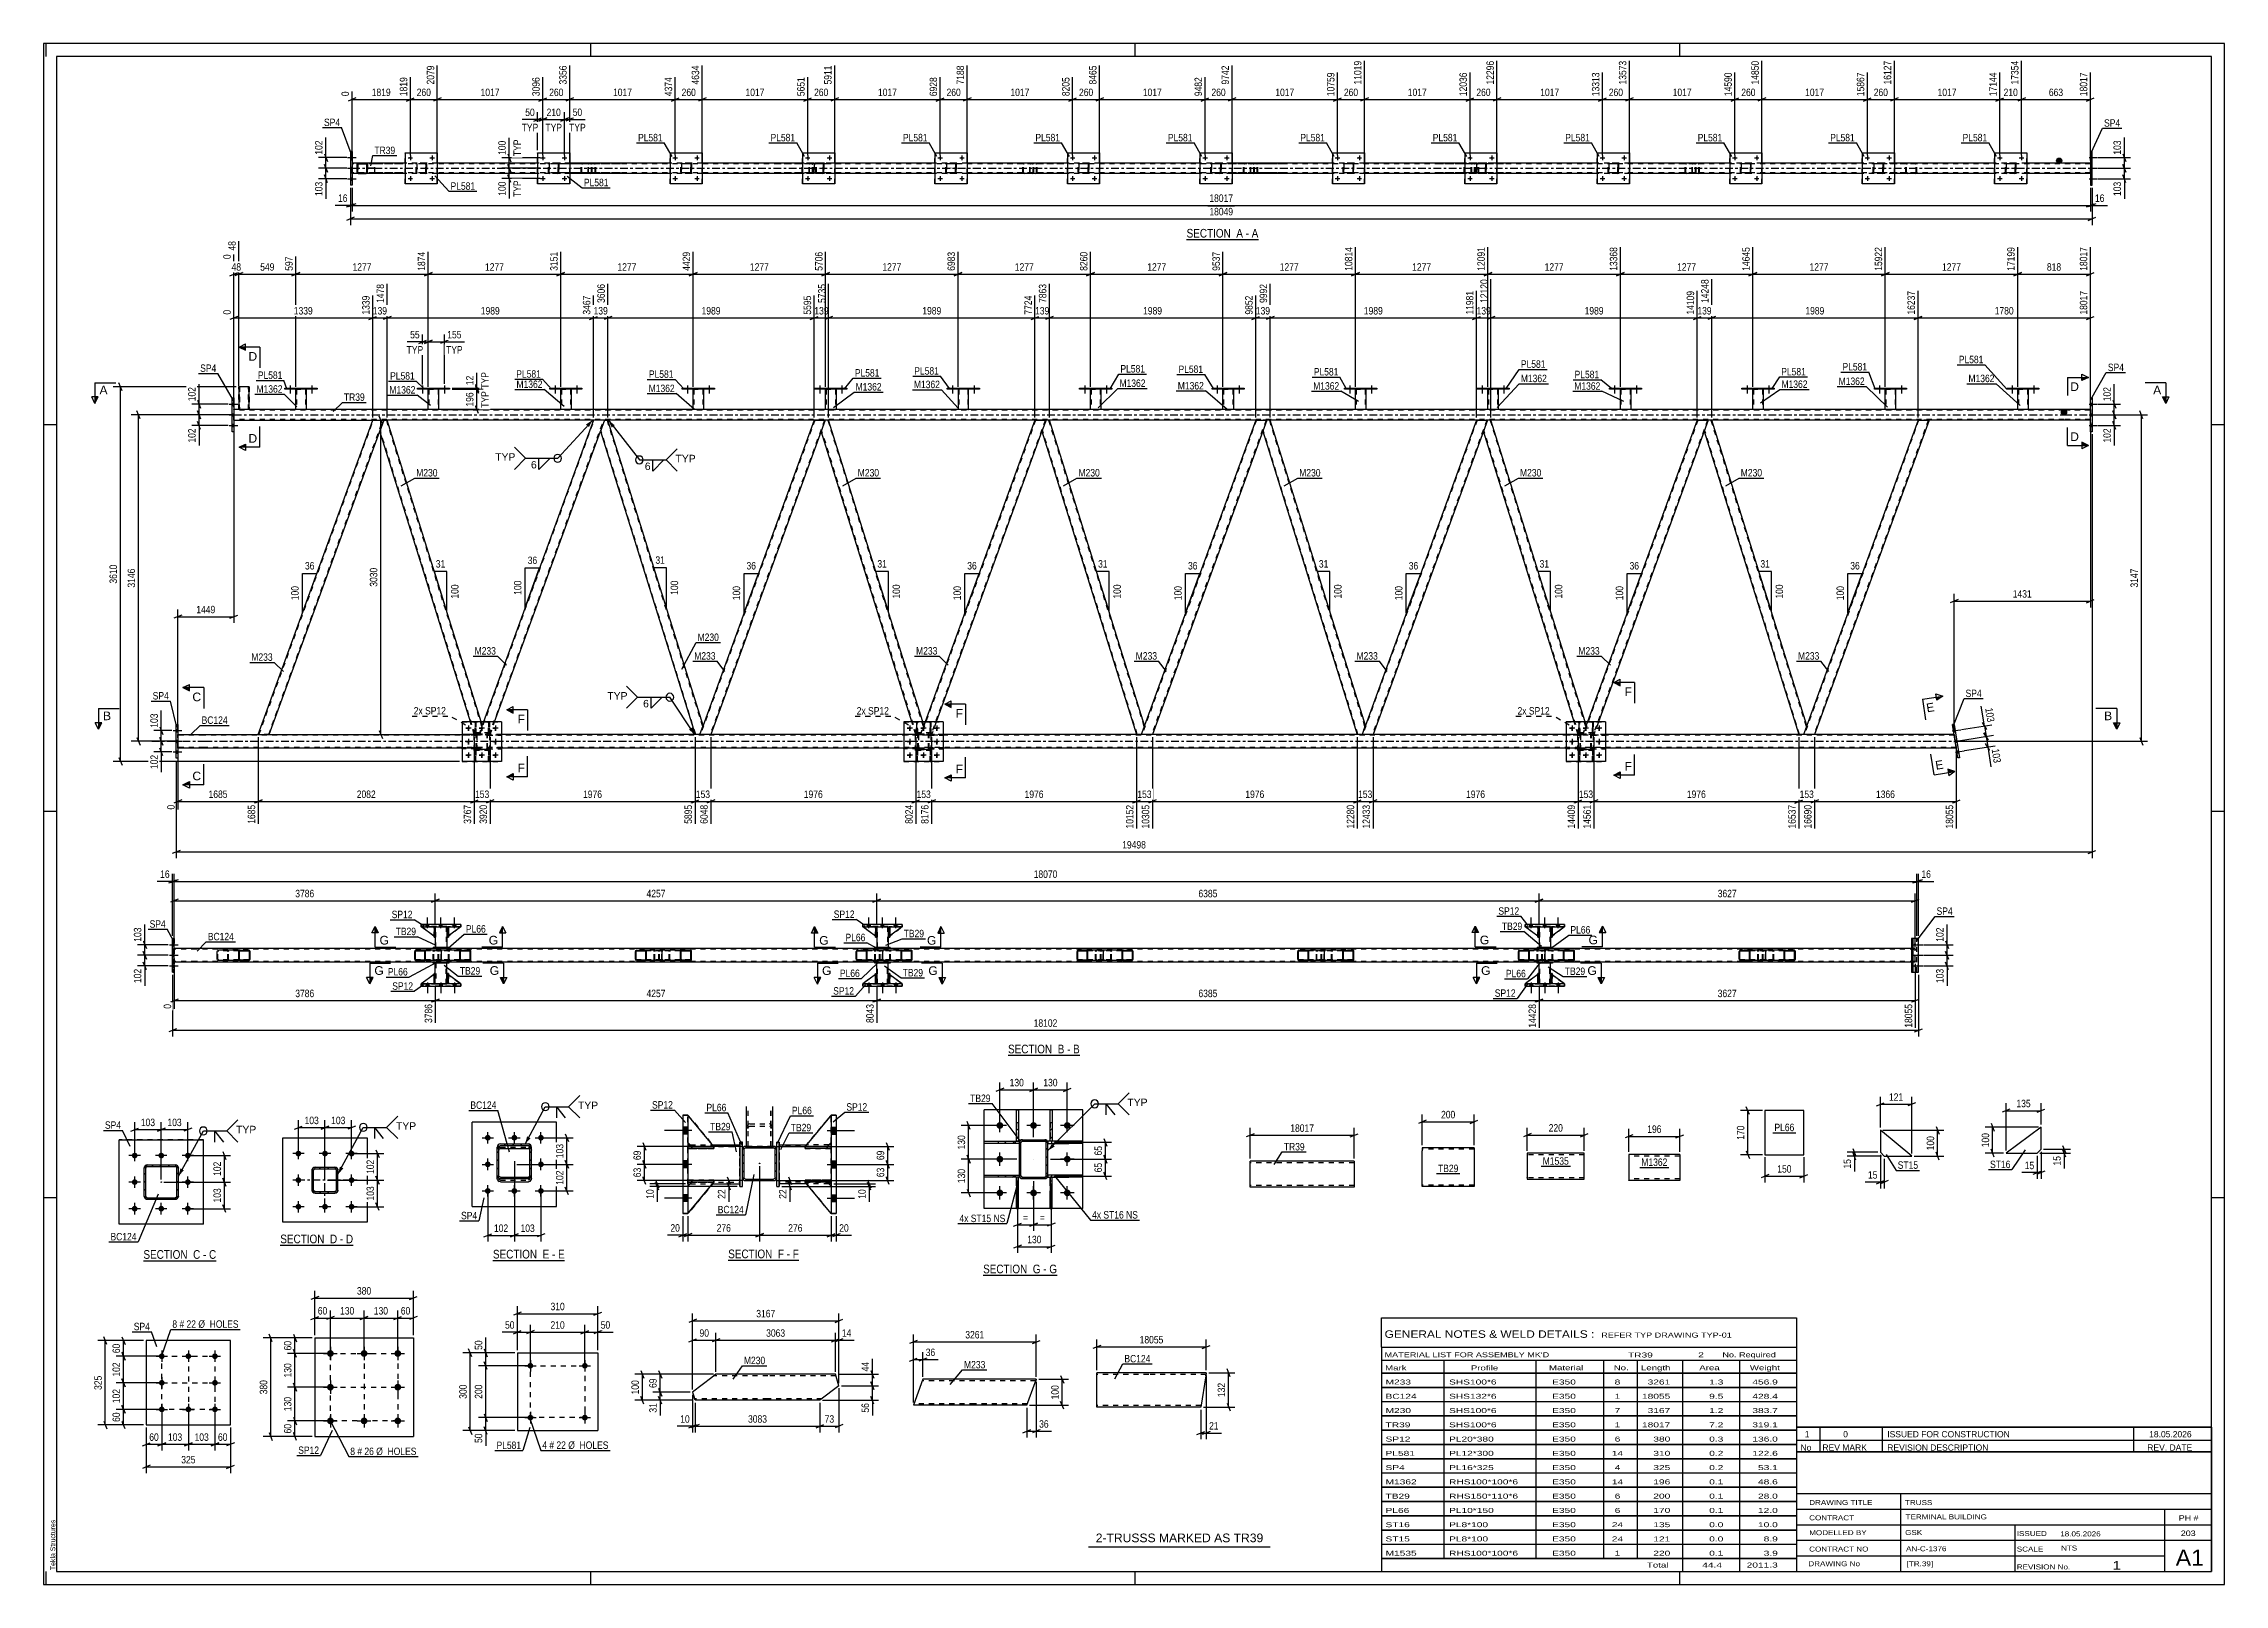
# Paper-space layout 'Layout1' of a CAD drawing. Header units: millimetres. Extents: x 0 to 841, y 0 to 594.
# The model-space entities are those that its viewports show. They can reach past a viewport. Long polylines and large blocks are cut down to what shows.
import ezdxf

# ---------------------------------------------------------------- set-up
doc = ezdxf.new("R2010")
doc.units = ezdxf.units.MM
doc.linetypes.add('DXK_LINE_DOT2', pattern=[3.9198, 1.9599, -1.9599])
doc.linetypes.add('DXK_LINE_DOT3', pattern=[5.9187, 2.979, -0.9799, 0.9799, -0.9799])
doc.layers.add('Viewport layer', color=7, linetype='Continuous', plot=False)
doc.styles.add('Arial', font='ARIAL.TTF', dxfattribs={"height": 0.2})
doc.styles.add('Arial Narrow', font='ARIALN.TTF', dxfattribs={"height": 0.2})

# ---------------------------------------------------------------- blocks, each defined once
blk = doc.blocks.new('Unknown-247343265-1137')
at = {"color": 5, "linetype": 'Continuous'}
for p, q in [((841, 594), (0, 594)), ((0, 594), (0, 0)), ((1, 589), (1, 594)), ((836, 589), (5, 589)), ((5, 589), (5, 5)), ((211, 589), (211, 594)), ((421, 589), (421, 594)), ((631, 589), (631, 594)), ((836, 5), (836, 589)), ((841, 0), (841, 594)), ((5, 447), (0, 447)), ((841, 447), (836, 447)), ((5, 298), (0, 298)), ((841, 298), (836, 298)), ((5, 149), (0, 149)), ((841, 149), (836, 149)), ((0, 0), (841, 0)), ((1, 0), (1, 5)), ((5, 5), (836, 5)), ((211, 0), (211, 5)), ((421, 0), (421, 5)), ((631, 0), (631, 5))]:
    blk.add_line(p, q, dxfattribs=at)
at = {"color": 174, "linetype": 'Continuous', "style": 'Arial'}
blk.add_text('Tekla Structures', height=1.9102, rotation=90, dxfattribs=at).set_placement((4.5, 5.5))
blk = doc.blocks.new('Unknown-247343265-11 - 2302')
at = {"color": 6, "linetype": 'Continuous'}
blk.add_line((440.8, 518.47), (468.45, 518.47), dxfattribs=at)
at = {"color": 0, "linetype": 'Continuous'}
blk.add_wipeout([(458.91, 519.22), (458.91, 522.72), (440.8, 522.72), (440.8, 519.22)], dxfattribs=at)
blk.add_wipeout([(462.52, 519.22), (462.52, 522.72), (459.96, 522.72), (459.96, 519.22)], dxfattribs=at)
at = {"color": 7, "linetype": 'Continuous', "style": 'Arial Narrow'}
blk.add_text('SECTION ', height=3.34, dxfattribs=at).set_placement((440.8, 519.22))
at = {"color": 0, "linetype": 'Continuous'}
blk.add_wipeout([(464.84, 519.22), (464.84, 522.72), (463.57, 522.72), (463.57, 519.22)], dxfattribs=at)
blk.add_wipeout([(468.45, 519.22), (468.45, 522.72), (465.89, 522.72), (465.89, 519.22)], dxfattribs=at)
at = {"color": 7, "linetype": 'Continuous', "style": 'Arial Narrow'}
for s, p in [('A', (459.96, 519.22)), ('A', (465.89, 519.22)), ('-', (463.57, 519.22))]:
    blk.add_text(s, height=3.34, dxfattribs=at).set_placement(p)
blk = doc.blocks.new('Unknown-247343265-12 - 4010')
at = {"color": 6, "linetype": 'Continuous'}
blk.add_line((371.92, 203.97), (399.57, 203.97), dxfattribs=at)
at = {"color": 0, "linetype": 'Continuous'}
blk.add_wipeout([(390.03, 204.72), (390.03, 208.22), (371.92, 208.22), (371.92, 204.72)], dxfattribs=at)
blk.add_wipeout([(393.64, 204.72), (393.64, 208.22), (391.08, 208.22), (391.08, 204.72)], dxfattribs=at)
at = {"color": 7, "linetype": 'Continuous', "style": 'Arial Narrow'}
blk.add_text('SECTION ', height=3.34, dxfattribs=at).set_placement((371.92, 204.72))
at = {"color": 0, "linetype": 'Continuous'}
blk.add_wipeout([(395.96, 204.72), (395.96, 208.22), (394.69, 208.22), (394.69, 204.72)], dxfattribs=at)
blk.add_wipeout([(399.57, 204.72), (399.57, 208.22), (397.01, 208.22), (397.01, 204.72)], dxfattribs=at)
at = {"color": 7, "linetype": 'Continuous', "style": 'Arial Narrow'}
for s, p in [('B', (391.08, 204.72)), ('-', (394.69, 204.72)), ('B', (397.01, 204.72))]:
    blk.add_text(s, height=3.34, dxfattribs=at).set_placement(p)
blk = doc.blocks.new('Unknown-247343265-13 - 47934')
at = {"color": 6, "linetype": 'Continuous'}
blk.add_line((38.49, 124.77), (66.56, 124.77), dxfattribs=at)
at = {"color": 0, "linetype": 'Continuous'}
blk.add_wipeout([(56.6, 125.52), (56.6, 129.02), (38.49, 129.02), (38.49, 125.52)], dxfattribs=at)
blk.add_wipeout([(60.42, 125.52), (60.42, 129.02), (57.65, 129.02), (57.65, 125.52)], dxfattribs=at)
at = {"color": 7, "linetype": 'Continuous', "style": 'Arial Narrow'}
blk.add_text('SECTION ', height=3.34, dxfattribs=at).set_placement((38.49, 125.52))
at = {"color": 0, "linetype": 'Continuous'}
blk.add_wipeout([(62.74, 125.52), (62.74, 129.02), (61.47, 129.02), (61.47, 125.52)], dxfattribs=at)
blk.add_wipeout([(66.56, 125.52), (66.56, 129.02), (63.79, 129.02), (63.79, 125.52)], dxfattribs=at)
at = {"color": 7, "linetype": 'Continuous', "style": 'Arial Narrow'}
for s, p in [('C', (57.65, 125.52)), ('-', (61.47, 125.52)), ('C', (63.79, 125.52))]:
    blk.add_text(s, height=3.34, dxfattribs=at).set_placement(p)
blk = doc.blocks.new('Unknown-247343265-14 - 48143')
at = {"color": 6, "linetype": 'Continuous'}
blk.add_line((91.28, 130.75), (119.35, 130.75), dxfattribs=at)
at = {"color": 0, "linetype": 'Continuous'}
blk.add_wipeout([(109.39, 131.5), (109.39, 135), (91.28, 135), (91.28, 131.5)], dxfattribs=at)
blk.add_wipeout([(113.21, 131.5), (113.21, 135), (110.44, 135), (110.44, 131.5)], dxfattribs=at)
at = {"color": 7, "linetype": 'Continuous', "style": 'Arial Narrow'}
blk.add_text('SECTION ', height=3.34, dxfattribs=at).set_placement((91.28, 131.5))
at = {"color": 0, "linetype": 'Continuous'}
blk.add_wipeout([(115.53, 131.5), (115.53, 135), (114.26, 135), (114.26, 131.5)], dxfattribs=at)
blk.add_wipeout([(119.35, 131.5), (119.35, 135), (116.58, 135), (116.58, 131.5)], dxfattribs=at)
at = {"color": 7, "linetype": 'Continuous', "style": 'Arial Narrow'}
for s, p in [('D', (110.44, 131.5)), ('D', (116.58, 131.5)), ('-', (114.26, 131.5))]:
    blk.add_text(s, height=3.34, dxfattribs=at).set_placement(p)
blk = doc.blocks.new('Unknown-247343265-15 - 48335')
at = {"color": 6, "linetype": 'Continuous'}
blk.add_line((173.29, 124.89), (200.94, 124.89), dxfattribs=at)
at = {"color": 0, "linetype": 'Continuous'}
blk.add_wipeout([(191.4, 125.64), (191.4, 129.14), (173.29, 129.14), (173.29, 125.64)], dxfattribs=at)
blk.add_wipeout([(195, 125.64), (195, 129.14), (192.45, 129.14), (192.45, 125.64)], dxfattribs=at)
at = {"color": 7, "linetype": 'Continuous', "style": 'Arial Narrow'}
blk.add_text('SECTION ', height=3.34, dxfattribs=at).set_placement((173.29, 125.64))
at = {"color": 0, "linetype": 'Continuous'}
blk.add_wipeout([(197.33, 125.64), (197.33, 129.14), (196.05, 129.14), (196.05, 125.64)], dxfattribs=at)
blk.add_wipeout([(200.94, 125.64), (200.94, 129.14), (198.38, 129.14), (198.38, 125.64)], dxfattribs=at)
at = {"color": 7, "linetype": 'Continuous', "style": 'Arial Narrow'}
for s, p in [('E', (192.45, 125.64)), ('-', (196.05, 125.64)), ('E', (198.38, 125.64))]:
    blk.add_text(s, height=3.34, dxfattribs=at).set_placement(p)
blk = doc.blocks.new('Unknown-247343265-16 - 48525')
at = {"color": 6, "linetype": 'Continuous'}
blk.add_line((264.01, 124.98), (291.23, 124.98), dxfattribs=at)
at = {"color": 0, "linetype": 'Continuous'}
blk.add_wipeout([(282.12, 125.73), (282.12, 129.23), (264.01, 129.23), (264.01, 125.73)], dxfattribs=at)
blk.add_wipeout([(285.51, 125.73), (285.51, 129.23), (283.17, 129.23), (283.17, 125.73)], dxfattribs=at)
at = {"color": 7, "linetype": 'Continuous', "style": 'Arial Narrow'}
blk.add_text('SECTION ', height=3.34, dxfattribs=at).set_placement((264.01, 125.73))
at = {"color": 0, "linetype": 'Continuous'}
blk.add_wipeout([(287.84, 125.73), (287.84, 129.23), (286.56, 129.23), (286.56, 125.73)], dxfattribs=at)
blk.add_wipeout([(291.23, 125.73), (291.23, 129.23), (288.89, 129.23), (288.89, 125.73)], dxfattribs=at)
at = {"color": 7, "linetype": 'Continuous', "style": 'Arial Narrow'}
for s, p in [('F', (283.17, 125.73)), ('-', (286.56, 125.73)), ('F', (288.89, 125.73))]:
    blk.add_text(s, height=3.34, dxfattribs=at).set_placement(p)
blk = doc.blocks.new('Unknown-247343265-17 - 48906')
at = {"color": 6, "linetype": 'Continuous'}
blk.add_line((362.32, 119.17), (390.82, 119.17), dxfattribs=at)
at = {"color": 0, "linetype": 'Continuous'}
blk.add_wipeout([(380.43, 119.92), (380.43, 123.42), (362.32, 123.42), (362.32, 119.92)], dxfattribs=at)
blk.add_wipeout([(384.47, 119.92), (384.47, 123.42), (381.48, 123.42), (381.48, 119.92)], dxfattribs=at)
at = {"color": 7, "linetype": 'Continuous', "style": 'Arial Narrow'}
blk.add_text('SECTION ', height=3.34, dxfattribs=at).set_placement((362.32, 119.92))
at = {"color": 0, "linetype": 'Continuous'}
blk.add_wipeout([(386.79, 119.92), (386.79, 123.42), (385.52, 123.42), (385.52, 119.92)], dxfattribs=at)
blk.add_wipeout([(390.82, 119.92), (390.82, 123.42), (387.84, 123.42), (387.84, 119.92)], dxfattribs=at)
at = {"color": 7, "linetype": 'Continuous', "style": 'Arial Narrow'}
for s, p in [('G', (381.48, 119.92)), ('-', (385.52, 119.92)), ('G', (387.84, 119.92))]:
    blk.add_text(s, height=3.34, dxfattribs=at).set_placement(p)
blk = doc.blocks.new('Part-247343265-51355 - 51354')
at = {"color": 2, "linetype": 'Continuous'}
for p, q in [((339.06, 79.06), (335.42, 69.06)), ((359.06, 79.06), (339.06, 79.06)), ((382.8, 79.06), (359.16, 79.06)), ((379.16, 69.06), (382.36, 77.86)), ((382.76, 78.97), (382.36, 77.86)), ((382.8, 79.06), (382.76, 78.97)), ((359.06, 69.06), (335.42, 69.06)), ((379.16, 69.06), (359.16, 69.06))]:
    blk.add_line(p, q, dxfattribs=at)
at = {"color": 7, "linetype": 'DXK_LINE_DOT2'}
for p, q in [((359.06, 78.46), (338.84, 78.46)), ((382.58, 78.46), (359.16, 78.46)), ((382.36, 77.86), (382.67, 78.71)), ((359.06, 69.66), (335.64, 69.66)), ((379.38, 69.66), (359.16, 69.66)), ((379.19, 69.15), (379.16, 69.06))]:
    blk.add_line(p, q, dxfattribs=at)
blk = doc.blocks.new('Part-247343265-50357 - 50356')
at = {"color": 2, "linetype": 'Continuous'}
for p, q in [((485.3, 163.13), (465.3, 163.13)), ((465.3, 153.22), (465.3, 163.13)), ((505.4, 163.13), (485.4, 163.13)), ((505.4, 163.13), (505.4, 153.13)), ((465.3, 153.13), (465.3, 153.22)), ((485.3, 153.13), (465.3, 153.13)), ((505.4, 153.13), (485.4, 153.13))]:
    blk.add_line(p, q, dxfattribs=at)
at = {"color": 7, "linetype": 'DXK_LINE_DOT2'}
for p, q in [((485.3, 162.53), (465.3, 162.53)), ((505.4, 162.53), (485.4, 162.53)), ((505.4, 163.04), (505.4, 163.13)), ((465.3, 153.73), (465.3, 153.77)), ((485.3, 153.73), (465.3, 153.73)), ((505.4, 153.73), (485.4, 153.73)), ((505.4, 153.73), (505.4, 153.77))]:
    blk.add_line(p, q, dxfattribs=at)
blk = doc.blocks.new('Bolt-247343265-34497 - 2302')
at = {"linetype": 'Continuous'}
for points in [[(397.27, 541.96, -1), (396.39, 541.96, -1)], [(405.67, 541.96, -1), (404.79, 541.96, -1)]]:
    blk.add_hatch(color=1, dxfattribs=at).paths.add_polyline_path(points)
at = {"color": 1, "linetype": 'Continuous'}
for p, q in [((395.95, 541.96), (397.71, 541.96)), ((396.83, 542.84), (396.83, 541.08)), ((404.35, 541.96), (406.11, 541.96)), ((405.23, 542.84), (405.23, 541.08))]:
    blk.add_line(p, q, dxfattribs=at)
blk = doc.blocks.new('Part-247343265-34369 - 2302')
at = {"color": 7, "linetype": 'DXK_LINE_DOT2'}
for p, q in [((211.08, 547.96), (196.09, 547.96)), ((211.08, 547.72), (196.09, 547.72)), ((207.37, 547.65), (207.34, 547.48)), ((207.34, 544.44), (207.34, 547.48)), ((207.38, 547.66), (207.37, 547.65)), ((207.59, 547.48), (207.61, 547.57)), ((207.59, 544.44), (207.59, 547.48)), ((207.61, 547.57), (207.67, 547.65)), ((207.85, 547.96), (207.65, 547.92)), ((207.67, 547.65), (207.75, 547.7)), ((207.75, 547.7), (207.85, 547.72)), ((211.28, 547.92), (211.08, 547.96)), ((211.08, 547.72), (211.18, 547.7)), ((211.18, 547.7), (211.26, 547.65)), ((211.26, 547.65), (211.32, 547.57)), ((211.32, 547.57), (211.34, 547.48)), ((211.34, 544.44), (211.34, 547.48)), ((211.56, 547.65), (211.55, 547.66)), ((211.59, 547.48), (211.56, 547.65)), ((211.59, 544.44), (211.59, 547.48)), ((211.08, 544.2), (196.09, 544.2)), ((211.08, 543.96), (196.09, 543.96)), ((207.34, 544.44), (207.38, 544.26)), ((207.61, 544.35), (207.59, 544.44)), ((207.67, 544.27), (207.61, 544.35)), ((207.65, 544), (207.85, 543.96)), ((207.75, 544.22), (207.67, 544.27)), ((207.85, 544.2), (207.75, 544.22)), ((211.18, 544.22), (211.08, 544.2)), ((211.08, 543.96), (211.28, 544)), ((211.26, 544.27), (211.18, 544.22)), ((211.32, 544.35), (211.26, 544.27)), ((211.34, 544.44), (211.32, 544.35)), ((211.55, 544.26), (211.59, 544.44))]:
    blk.add_line(p, q, dxfattribs=at)
for centre, start, end in [((207.83, 547.46), 110.75831, 155.68004), ((211.1, 547.46), 24.31996, 69.24169), ((207.83, 544.46), 204.31996, 249.24169), ((211.1, 544.46), 290.75831, 335.68004)]:
    blk.add_arc(centre, 0.496, start, end, dxfattribs=at)
blk = doc.blocks.new('Bolt-247343265-34503 - 2302')
at = {"linetype": 'Continuous'}
for points in [[(550.52, 541.96, -1), (549.64, 541.96, -1)], [(558.92, 541.96, -1), (558.04, 541.96, -1)]]:
    blk.add_hatch(color=1, dxfattribs=at).paths.add_polyline_path(points)
at = {"color": 1, "linetype": 'Continuous'}
for p, q in [((549.2, 541.96), (550.96, 541.96)), ((550.08, 542.84), (550.08, 541.08)), ((557.6, 541.96), (559.36, 541.96)), ((558.48, 542.84), (558.48, 541.08))]:
    blk.add_line(p, q, dxfattribs=at)
blk = doc.blocks.new('Part-247343265-34375 - 2302')
at = {"color": 7, "linetype": 'DXK_LINE_DOT2'}
for p, q in [((721.89, 547.96), (706.9, 547.96)), ((721.89, 547.72), (706.9, 547.72)), ((718.18, 547.65), (718.14, 547.48)), ((718.14, 544.44), (718.14, 547.48)), ((718.18, 547.66), (718.18, 547.65)), ((718.4, 547.48), (718.42, 547.57)), ((718.4, 544.44), (718.4, 547.48)), ((718.42, 547.57), (718.47, 547.65)), ((718.65, 547.96), (718.46, 547.92)), ((718.47, 547.65), (718.55, 547.7)), ((718.55, 547.7), (718.65, 547.72)), ((722.08, 547.92), (721.89, 547.96)), ((721.89, 547.72), (721.99, 547.7)), ((721.99, 547.7), (722.07, 547.65)), ((722.07, 547.65), (722.12, 547.57)), ((722.12, 547.57), (722.14, 547.48)), ((722.14, 544.44), (722.14, 547.48)), ((722.36, 547.65), (722.36, 547.66)), ((722.4, 547.48), (722.36, 547.65)), ((722.4, 544.44), (722.4, 547.48)), ((721.89, 544.2), (706.9, 544.2)), ((721.89, 543.96), (706.9, 543.96)), ((718.14, 544.44), (718.18, 544.26)), ((718.42, 544.35), (718.4, 544.44)), ((718.47, 544.27), (718.42, 544.35)), ((718.46, 544), (718.65, 543.96)), ((718.55, 544.22), (718.47, 544.27)), ((718.65, 544.2), (718.55, 544.22)), ((721.99, 544.22), (721.89, 544.2)), ((721.89, 543.96), (722.08, 544)), ((722.07, 544.27), (721.99, 544.22)), ((722.12, 544.35), (722.07, 544.27)), ((722.14, 544.44), (722.12, 544.35)), ((722.36, 544.26), (722.4, 544.44))]:
    blk.add_line(p, q, dxfattribs=at)
for centre, start, end in [((718.63, 547.46), 110.75831, 155.68004), ((721.91, 547.46), 24.31996, 69.24169), ((718.63, 544.46), 204.31996, 249.24169), ((721.91, 544.46), 290.75831, 335.68004)]:
    blk.add_arc(centre, 0.496, start, end, dxfattribs=at)
blk = doc.blocks.new('Bolt-247343265-34495 - 2302')
at = {"linetype": 'Continuous'}
for points in [[(346.19, 541.96, -1), (345.31, 541.96, -1)], [(354.59, 541.96, -1), (353.71, 541.96, -1)]]:
    blk.add_hatch(color=1, dxfattribs=at).paths.add_polyline_path(points)
at = {"color": 1, "linetype": 'Continuous'}
for p, q in [((344.87, 541.96), (346.63, 541.96)), ((345.75, 542.84), (345.75, 541.08)), ((353.27, 541.96), (355.03, 541.96)), ((354.15, 542.84), (354.15, 541.08))]:
    blk.add_line(p, q, dxfattribs=at)
blk = doc.blocks.new('Bolt-247343265-34498 - 2302')
at = {"linetype": 'Continuous'}
for points in [[(397.27, 549.96, -1), (396.39, 549.96, -1)], [(405.67, 549.96, -1), (404.79, 549.96, -1)]]:
    blk.add_hatch(color=1, dxfattribs=at).paths.add_polyline_path(points)
at = {"color": 1, "linetype": 'Continuous'}
for p, q in [((395.95, 549.96), (397.71, 549.96)), ((396.83, 550.84), (396.83, 549.08)), ((404.35, 549.96), (406.11, 549.96)), ((405.23, 550.84), (405.23, 549.08))]:
    blk.add_line(p, q, dxfattribs=at)
blk = doc.blocks.new('Part-247343265-34370 - 2302')
at = {"color": 7, "linetype": 'DXK_LINE_DOT2'}
for p, q in [((296.22, 547.96), (281.23, 547.96)), ((296.22, 547.72), (281.23, 547.72)), ((292.51, 547.65), (292.47, 547.48)), ((292.47, 544.44), (292.47, 547.48)), ((292.51, 547.66), (292.51, 547.65)), ((292.73, 547.48), (292.75, 547.57)), ((292.73, 544.44), (292.73, 547.48)), ((292.75, 547.57), (292.8, 547.65)), ((292.98, 547.96), (292.79, 547.92)), ((292.8, 547.65), (292.88, 547.7)), ((292.88, 547.7), (292.98, 547.72)), ((296.41, 547.92), (296.22, 547.96)), ((296.22, 547.72), (296.31, 547.7)), ((296.31, 547.7), (296.4, 547.65)), ((296.4, 547.65), (296.45, 547.57)), ((296.45, 547.57), (296.47, 547.48)), ((296.47, 544.44), (296.47, 547.48)), ((296.73, 547.48), (296.69, 547.66)), ((296.73, 544.44), (296.73, 547.48)), ((296.22, 544.2), (281.23, 544.2)), ((296.22, 543.96), (281.23, 543.96)), ((292.47, 544.44), (292.51, 544.26)), ((292.75, 544.35), (292.73, 544.44)), ((292.8, 544.27), (292.75, 544.35)), ((292.79, 544), (292.98, 543.96)), ((292.88, 544.22), (292.8, 544.27)), ((292.98, 544.2), (292.88, 544.22)), ((296.31, 544.22), (296.22, 544.2)), ((296.22, 543.96), (296.41, 544)), ((296.4, 544.27), (296.31, 544.22)), ((296.45, 544.35), (296.4, 544.27)), ((296.47, 544.44), (296.45, 544.35)), ((296.69, 544.26), (296.73, 544.44))]:
    blk.add_line(p, q, dxfattribs=at)
for centre, start, end in [((292.96, 547.46), 110.75831, 155.68004), ((296.24, 547.46), 24.31996, 69.24169), ((292.96, 544.46), 204.31996, 249.24169), ((296.24, 544.46), 290.75831, 335.68004)]:
    blk.add_arc(centre, 0.496, start, end, dxfattribs=at)
blk = doc.blocks.new('Bolt-247343265-34499 - 2302')
at = {"linetype": 'Continuous'}
for points in [[(448.36, 541.96, -1), (447.48, 541.96, -1)], [(456.76, 541.96, -1), (455.88, 541.96, -1)]]:
    blk.add_hatch(color=1, dxfattribs=at).paths.add_polyline_path(points)
at = {"color": 1, "linetype": 'Continuous'}
for p, q in [((447.04, 541.96), (448.8, 541.96)), ((447.92, 542.84), (447.92, 541.08)), ((455.44, 541.96), (457.2, 541.96)), ((456.32, 542.84), (456.32, 541.08))]:
    blk.add_line(p, q, dxfattribs=at)
blk = doc.blocks.new('Part-247343265-34371 - 2302')
at = {"color": 7, "linetype": 'DXK_LINE_DOT2'}
for p, q in [((381.35, 547.96), (366.36, 547.96)), ((381.35, 547.72), (366.36, 547.72)), ((377.64, 547.65), (377.6, 547.48)), ((377.6, 544.44), (377.6, 547.48)), ((377.64, 547.66), (377.64, 547.65)), ((377.86, 547.48), (377.88, 547.57)), ((377.86, 544.44), (377.86, 547.48)), ((377.88, 547.57), (377.93, 547.65)), ((378.12, 547.96), (377.92, 547.92)), ((377.93, 547.65), (378.02, 547.7)), ((378.02, 547.7), (378.12, 547.72)), ((381.55, 547.92), (381.35, 547.96)), ((381.35, 547.72), (381.45, 547.7)), ((381.45, 547.7), (381.53, 547.65)), ((381.53, 547.65), (381.59, 547.57)), ((381.59, 547.57), (381.61, 547.48)), ((381.61, 544.44), (381.61, 547.48)), ((381.83, 547.65), (381.82, 547.66)), ((381.86, 547.48), (381.83, 547.65)), ((381.86, 544.44), (381.86, 547.48)), ((381.35, 544.2), (366.36, 544.2)), ((381.35, 543.96), (366.36, 543.96)), ((377.6, 544.44), (377.64, 544.26)), ((377.88, 544.35), (377.86, 544.44)), ((377.93, 544.27), (377.88, 544.35)), ((377.92, 544), (378.12, 543.96)), ((378.02, 544.22), (377.93, 544.27)), ((378.12, 544.2), (378.02, 544.22)), ((381.45, 544.22), (381.35, 544.2)), ((381.35, 543.96), (381.55, 544)), ((381.53, 544.27), (381.45, 544.22)), ((381.59, 544.35), (381.53, 544.27)), ((381.61, 544.44), (381.59, 544.35)), ((381.82, 544.26), (381.86, 544.44))]:
    blk.add_line(p, q, dxfattribs=at)
for centre, start, end in [((378.1, 547.46), 110.75831, 155.68004), ((381.37, 547.46), 24.31996, 69.24169), ((378.1, 544.46), 204.31996, 249.24169), ((381.37, 544.46), 290.75831, 335.68004)]:
    blk.add_arc(centre, 0.496, start, end, dxfattribs=at)
blk = doc.blocks.new('Bolt-247343265-34500 - 2302')
at = {"linetype": 'Continuous'}
for points in [[(448.36, 549.96, -1), (447.48, 549.96, -1)], [(456.76, 549.96, -1), (455.88, 549.96, -1)]]:
    blk.add_hatch(color=1, dxfattribs=at).paths.add_polyline_path(points)
at = {"color": 1, "linetype": 'Continuous'}
for p, q in [((447.04, 549.96), (448.8, 549.96)), ((447.92, 550.84), (447.92, 549.08)), ((455.44, 549.96), (457.2, 549.96)), ((456.32, 550.84), (456.32, 549.08))]:
    blk.add_line(p, q, dxfattribs=at)
blk = doc.blocks.new('Part-247343265-34372 - 2302')
at = {"color": 7, "linetype": 'DXK_LINE_DOT2'}
for p, q in [((466.48, 547.96), (451.5, 547.96)), ((466.48, 547.72), (451.5, 547.72)), ((462.77, 547.65), (462.74, 547.48)), ((462.74, 544.44), (462.74, 547.48)), ((462.78, 547.66), (462.77, 547.65)), ((462.99, 547.48), (463.01, 547.57)), ((462.99, 544.44), (462.99, 547.48)), ((463.01, 547.57), (463.07, 547.65)), ((463.25, 547.96), (463.05, 547.92)), ((463.07, 547.65), (463.15, 547.7)), ((463.15, 547.7), (463.25, 547.72)), ((466.68, 547.92), (466.48, 547.96)), ((466.48, 547.72), (466.58, 547.7)), ((466.58, 547.7), (466.67, 547.65)), ((466.67, 547.65), (466.72, 547.57)), ((466.72, 547.57), (466.74, 547.48)), ((466.74, 544.44), (466.74, 547.48)), ((466.96, 547.65), (466.96, 547.66)), ((467, 547.48), (466.96, 547.65)), ((467, 544.44), (467, 547.48)), ((466.48, 544.2), (451.5, 544.2)), ((466.48, 543.96), (451.5, 543.96)), ((462.74, 544.44), (462.78, 544.26)), ((463.01, 544.35), (462.99, 544.44)), ((463.07, 544.27), (463.01, 544.35)), ((463.05, 544), (463.25, 543.96)), ((463.15, 544.22), (463.07, 544.27)), ((463.25, 544.2), (463.15, 544.22)), ((466.58, 544.22), (466.48, 544.2)), ((466.48, 543.96), (466.68, 544)), ((466.67, 544.27), (466.58, 544.22)), ((466.72, 544.35), (466.67, 544.27)), ((466.74, 544.44), (466.72, 544.35)), ((466.96, 544.26), (467, 544.44))]:
    blk.add_line(p, q, dxfattribs=at)
for centre, start, end in [((463.23, 547.46), 110.75831, 155.68004), ((466.5, 547.46), 24.31996, 69.24169), ((463.23, 544.46), 204.31996, 249.24169), ((466.5, 544.46), 290.75831, 335.68004)]:
    blk.add_arc(centre, 0.496, start, end, dxfattribs=at)
blk = doc.blocks.new('Bolt-247343265-34501 - 2302')
at = {"linetype": 'Continuous'}
for points in [[(499.44, 541.96, -1), (498.56, 541.96, -1)], [(507.84, 541.96, -1), (506.96, 541.96, -1)]]:
    blk.add_hatch(color=1, dxfattribs=at).paths.add_polyline_path(points)
at = {"color": 1, "linetype": 'Continuous'}
for p, q in [((498.12, 541.96), (499.88, 541.96)), ((499, 542.84), (499, 541.08)), ((506.52, 541.96), (508.28, 541.96)), ((507.4, 542.84), (507.4, 541.08))]:
    blk.add_line(p, q, dxfattribs=at)
blk = doc.blocks.new('Part-247343265-34373 - 2302')
at = {"color": 7, "linetype": 'DXK_LINE_DOT2'}
for p, q in [((551.62, 547.96), (536.63, 547.96)), ((551.62, 547.72), (536.63, 547.72)), ((547.91, 547.65), (547.87, 547.48)), ((547.87, 544.44), (547.87, 547.48)), ((547.91, 547.66), (547.91, 547.65)), ((548.13, 547.48), (548.15, 547.57)), ((548.13, 544.44), (548.13, 547.48)), ((548.15, 547.57), (548.2, 547.65)), ((548.38, 547.96), (548.19, 547.92)), ((548.2, 547.65), (548.29, 547.7)), ((548.29, 547.7), (548.38, 547.72)), ((551.81, 547.92), (551.62, 547.96)), ((551.62, 547.72), (551.72, 547.7)), ((551.72, 547.7), (551.8, 547.65)), ((551.8, 547.65), (551.86, 547.57)), ((551.86, 547.57), (551.87, 547.48)), ((551.87, 544.44), (551.87, 547.48)), ((552.13, 547.48), (552.09, 547.66)), ((552.13, 544.44), (552.13, 547.48)), ((551.62, 544.2), (536.63, 544.2)), ((551.62, 543.96), (536.63, 543.96)), ((547.87, 544.44), (547.91, 544.26)), ((548.15, 544.35), (548.13, 544.44)), ((548.2, 544.27), (548.15, 544.35)), ((548.19, 544), (548.38, 543.96)), ((548.29, 544.22), (548.2, 544.27)), ((548.38, 544.2), (548.29, 544.22)), ((551.72, 544.22), (551.62, 544.2)), ((551.62, 543.96), (551.81, 544)), ((551.8, 544.27), (551.72, 544.22)), ((551.86, 544.35), (551.8, 544.27)), ((551.87, 544.44), (551.86, 544.35)), ((552.09, 544.26), (552.13, 544.44))]:
    blk.add_line(p, q, dxfattribs=at)
for centre, start, end in [((548.36, 547.46), 110.75831, 155.68004), ((551.64, 547.46), 24.31996, 69.24169), ((548.36, 544.46), 204.31996, 249.24169), ((551.64, 544.46), 290.75831, 335.68004)]:
    blk.add_arc(centre, 0.496, start, end, dxfattribs=at)
blk = doc.blocks.new('Bolt-247343265-34502 - 2302')
at = {"linetype": 'Continuous'}
for points in [[(499.44, 549.96, -1), (498.56, 549.96, -1)], [(507.84, 549.96, -1), (506.96, 549.96, -1)]]:
    blk.add_hatch(color=1, dxfattribs=at).paths.add_polyline_path(points)
at = {"color": 1, "linetype": 'Continuous'}
for p, q in [((498.12, 549.96), (499.88, 549.96)), ((499, 550.84), (499, 549.08)), ((506.52, 549.96), (508.28, 549.96)), ((507.4, 550.84), (507.4, 549.08))]:
    blk.add_line(p, q, dxfattribs=at)
blk = doc.blocks.new('Part-247343265-34374 - 2302')
at = {"color": 7, "linetype": 'DXK_LINE_DOT2'}
for p, q in [((636.75, 547.96), (621.76, 547.96)), ((636.75, 547.72), (621.76, 547.72)), ((633.04, 547.65), (633.01, 547.48)), ((633.01, 544.44), (633.01, 547.48)), ((633.05, 547.66), (633.04, 547.65)), ((633.26, 547.48), (633.28, 547.57)), ((633.26, 544.44), (633.26, 547.48)), ((633.28, 547.57), (633.34, 547.65)), ((633.52, 547.96), (633.32, 547.92)), ((633.34, 547.65), (633.42, 547.7)), ((633.42, 547.7), (633.52, 547.72)), ((636.95, 547.92), (636.75, 547.96)), ((636.75, 547.72), (636.85, 547.7)), ((636.85, 547.7), (636.93, 547.65)), ((636.93, 547.65), (636.99, 547.57)), ((636.99, 547.57), (637.01, 547.48)), ((637.01, 544.44), (637.01, 547.48)), ((637.23, 547.65), (637.23, 547.66)), ((637.26, 547.48), (637.23, 547.65)), ((637.26, 544.44), (637.26, 547.48)), ((636.75, 544.2), (621.76, 544.2)), ((636.75, 543.96), (621.76, 543.96)), ((633.01, 544.44), (633.05, 544.26)), ((633.28, 544.35), (633.26, 544.44)), ((633.34, 544.27), (633.28, 544.35)), ((633.32, 544), (633.52, 543.96)), ((633.42, 544.22), (633.34, 544.27)), ((633.52, 544.2), (633.42, 544.22)), ((636.85, 544.22), (636.75, 544.2)), ((636.75, 543.96), (636.95, 544)), ((636.93, 544.27), (636.85, 544.22)), ((636.99, 544.35), (636.93, 544.27)), ((637.01, 544.44), (636.99, 544.35)), ((637.23, 544.26), (637.26, 544.44))]:
    blk.add_line(p, q, dxfattribs=at)
for centre, start, end in [((633.5, 547.46), 110.75831, 155.68004), ((636.77, 547.46), 24.31996, 69.24169), ((633.5, 544.46), 204.31996, 249.24169), ((636.77, 544.46), 290.75831, 335.68004)]:
    blk.add_arc(centre, 0.496, start, end, dxfattribs=at)
blk = doc.blocks.new('Bolt-247343265-34505 - 2302')
at = {"linetype": 'Continuous'}
for points in [[(601.6, 541.96, -1), (600.72, 541.96, -1)], [(610, 541.96, -1), (609.12, 541.96, -1)]]:
    blk.add_hatch(color=1, dxfattribs=at).paths.add_polyline_path(points)
at = {"color": 1, "linetype": 'Continuous'}
for p, q in [((600.28, 541.96), (602.04, 541.96)), ((601.16, 542.84), (601.16, 541.08)), ((608.68, 541.96), (610.44, 541.96)), ((609.56, 542.84), (609.56, 541.08))]:
    blk.add_line(p, q, dxfattribs=at)
blk = doc.blocks.new('Part-247343265-34377 - 2302')
at = {"color": 7, "linetype": 'DXK_LINE_DOT2'}
for p, q in [((137.34, 547.96), (127.58, 547.96)), ((137.34, 547.72), (127.58, 547.72)), ((127.74, 547.65), (127.74, 547.66)), ((127.78, 547.48), (127.74, 547.65)), ((127.78, 544.44), (127.78, 547.48)), ((137.34, 544.2), (127.58, 544.2)), ((137.34, 543.96), (127.58, 543.96)), ((127.74, 544.26), (127.78, 544.44))]:
    blk.add_line(p, q, dxfattribs=at)
for centre, start, end in [((127.29, 547.47), 23.84944, 53.86073), ((127.29, 544.46), 306.13927, 336.15056)]:
    blk.add_arc(centre, 0.492, start, end, dxfattribs=at)
blk = doc.blocks.new('Bolt-247343265-34506 - 2302')
at = {"linetype": 'Continuous'}
for points in [[(601.6, 549.96, -1), (600.72, 549.96, -1)], [(610, 549.96, -1), (609.12, 549.96, -1)]]:
    blk.add_hatch(color=1, dxfattribs=at).paths.add_polyline_path(points)
at = {"color": 1, "linetype": 'Continuous'}
for p, q in [((600.28, 549.96), (602.04, 549.96)), ((601.16, 550.84), (601.16, 549.08)), ((608.68, 549.96), (610.44, 549.96)), ((609.56, 550.84), (609.56, 549.08))]:
    blk.add_line(p, q, dxfattribs=at)
blk = doc.blocks.new('Part-247343265-34378 - 2302')
at = {"color": 7, "linetype": 'DXK_LINE_DOT2'}
for p, q in [((210.07, 547.66), (210.05, 547.48)), ((210.05, 544.44), (210.05, 547.48)), ((210.13, 547.82), (210.07, 547.66)), ((210.21, 547.92), (210.13, 547.82)), ((210.18, 547.48), (210.19, 547.57)), ((210.18, 544.44), (210.18, 547.48)), ((210.19, 547.57), (210.22, 547.65)), ((210.32, 547.96), (210.21, 547.92)), ((210.22, 547.65), (210.26, 547.7)), ((210.26, 547.7), (210.32, 547.72)), ((222.47, 547.96), (210.32, 547.96)), ((222.47, 547.72), (210.32, 547.72)), ((211.59, 547.72), (211.59, 547.96)), ((212.6, 547.92), (212.41, 547.96)), ((212.41, 547.72), (212.5, 547.7)), ((212.5, 547.7), (212.59, 547.65)), ((212.59, 547.65), (212.64, 547.57)), ((212.64, 547.57), (212.66, 547.48)), ((212.66, 544.44), (212.66, 547.48)), ((212.88, 547.65), (212.87, 547.66)), ((212.91, 547.48), (212.88, 547.65)), ((212.91, 544.44), (212.91, 547.48)), ((210.05, 544.44), (210.07, 544.26)), ((210.07, 544.26), (210.13, 544.1)), ((210.13, 544.1), (210.21, 544)), ((210.19, 544.35), (210.18, 544.44)), ((210.22, 544.27), (210.19, 544.35)), ((210.21, 544), (210.32, 543.96)), ((210.26, 544.22), (210.22, 544.27)), ((210.32, 544.2), (210.26, 544.22)), ((222.47, 544.2), (210.32, 544.2)), ((222.47, 543.96), (210.32, 543.96)), ((211.59, 543.96), (211.59, 544.2)), ((212.5, 544.22), (212.41, 544.2)), ((212.41, 543.96), (212.6, 544)), ((212.59, 544.27), (212.5, 544.22)), ((212.64, 544.35), (212.59, 544.27)), ((212.66, 544.44), (212.64, 544.35)), ((212.87, 544.26), (212.91, 544.44))]:
    blk.add_line(p, q, dxfattribs=at)
for centre, start, end in [((212.42, 547.47), 23.84943, 68.80592), ((212.42, 544.46), 291.19408, 336.15057)]:
    blk.add_arc(centre, 0.492, start, end, dxfattribs=at)
blk = doc.blocks.new('Bolt-247343265-34507 - 2302')
at = {"linetype": 'Continuous'}
for points in [[(652.68, 541.96, -1), (651.8, 541.96, -1)], [(661.08, 541.96, -1), (660.2, 541.96, -1)]]:
    blk.add_hatch(color=1, dxfattribs=at).paths.add_polyline_path(points)
at = {"color": 1, "linetype": 'Continuous'}
for p, q in [((651.36, 541.96), (653.12, 541.96)), ((652.24, 542.84), (652.24, 541.08)), ((659.76, 541.96), (661.52, 541.96)), ((660.64, 542.84), (660.64, 541.08))]:
    blk.add_line(p, q, dxfattribs=at)
blk = doc.blocks.new('Part-247343265-34379 - 2302')
at = {"color": 7, "linetype": 'DXK_LINE_DOT2'}
for p, q in [((295.2, 547.66), (295.18, 547.48)), ((295.18, 544.44), (295.18, 547.48)), ((295.26, 547.82), (295.2, 547.66)), ((295.35, 547.92), (295.26, 547.82)), ((295.32, 547.48), (295.33, 547.57)), ((295.32, 544.44), (295.32, 547.48)), ((295.33, 547.57), (295.36, 547.65)), ((295.45, 547.96), (295.35, 547.92)), ((295.36, 547.65), (295.4, 547.7)), ((295.4, 547.7), (295.45, 547.72)), ((307.61, 547.96), (295.45, 547.96)), ((307.61, 547.72), (295.45, 547.72)), ((296.73, 547.72), (296.73, 547.96)), ((297.73, 547.92), (297.54, 547.96)), ((297.54, 547.72), (297.64, 547.7)), ((297.64, 547.7), (297.72, 547.65)), ((297.72, 547.65), (297.77, 547.57)), ((297.77, 547.57), (297.79, 547.48)), ((297.79, 544.44), (297.79, 547.48)), ((298.05, 547.48), (298.01, 547.66)), ((298.05, 544.44), (298.05, 547.48)), ((295.18, 544.44), (295.2, 544.26)), ((295.2, 544.26), (295.26, 544.1)), ((295.26, 544.1), (295.35, 544)), ((295.33, 544.35), (295.32, 544.44)), ((295.36, 544.27), (295.33, 544.35)), ((295.35, 544), (295.45, 543.96)), ((295.4, 544.22), (295.36, 544.27)), ((295.45, 544.2), (295.4, 544.22)), ((307.61, 544.2), (295.45, 544.2)), ((307.61, 543.96), (295.45, 543.96)), ((296.73, 543.96), (296.73, 544.2)), ((297.64, 544.22), (297.54, 544.2)), ((297.54, 543.96), (297.73, 544)), ((297.72, 544.27), (297.64, 544.22)), ((297.77, 544.35), (297.72, 544.27)), ((297.79, 544.44), (297.77, 544.35)), ((298.01, 544.26), (298.05, 544.44))]:
    blk.add_line(p, q, dxfattribs=at)
for centre, start, end in [((297.56, 547.47), 23.84943, 68.80592), ((297.56, 544.46), 291.19408, 336.15057)]:
    blk.add_arc(centre, 0.492, start, end, dxfattribs=at)
blk = doc.blocks.new('Bolt-247343265-34508 - 2302')
at = {"linetype": 'Continuous'}
for points in [[(652.68, 549.96, -1), (651.8, 549.96, -1)], [(661.08, 549.96, -1), (660.2, 549.96, -1)]]:
    blk.add_hatch(color=1, dxfattribs=at).paths.add_polyline_path(points)
at = {"color": 1, "linetype": 'Continuous'}
for p, q in [((651.36, 549.96), (653.12, 549.96)), ((652.24, 550.84), (652.24, 549.08)), ((659.76, 549.96), (661.52, 549.96)), ((660.64, 550.84), (660.64, 549.08))]:
    blk.add_line(p, q, dxfattribs=at)
blk = doc.blocks.new('Part-247343265-34380 - 2302')
at = {"color": 7, "linetype": 'DXK_LINE_DOT2'}
for p, q in [((380.34, 547.66), (380.31, 547.48)), ((380.31, 544.44), (380.31, 547.48)), ((380.39, 547.82), (380.34, 547.66)), ((380.48, 547.92), (380.39, 547.82)), ((380.45, 547.48), (380.46, 547.57)), ((380.45, 544.44), (380.45, 547.48)), ((380.46, 547.57), (380.49, 547.65)), ((380.59, 547.96), (380.48, 547.92)), ((380.49, 547.65), (380.53, 547.7)), ((380.53, 547.7), (380.59, 547.72)), ((392.74, 547.96), (380.59, 547.96)), ((392.74, 547.72), (380.59, 547.72)), ((381.86, 547.72), (381.86, 547.96)), ((382.87, 547.92), (382.68, 547.96)), ((382.68, 547.72), (382.77, 547.7)), ((382.77, 547.7), (382.85, 547.65)), ((382.85, 547.65), (382.91, 547.57)), ((382.91, 547.57), (382.93, 547.48)), ((382.93, 544.44), (382.93, 547.48)), ((383.14, 547.65), (383.14, 547.66)), ((383.18, 547.48), (383.14, 547.65)), ((383.18, 544.44), (383.18, 547.48)), ((380.31, 544.44), (380.34, 544.26)), ((380.34, 544.26), (380.39, 544.1)), ((380.39, 544.1), (380.48, 544)), ((380.46, 544.35), (380.45, 544.44)), ((380.49, 544.27), (380.46, 544.35)), ((380.48, 544), (380.59, 543.96)), ((380.53, 544.22), (380.49, 544.27)), ((380.59, 544.2), (380.53, 544.22)), ((392.74, 544.2), (380.59, 544.2)), ((392.74, 543.96), (380.59, 543.96)), ((381.86, 543.96), (381.86, 544.2)), ((382.77, 544.22), (382.68, 544.2)), ((382.68, 543.96), (382.87, 544)), ((382.85, 544.27), (382.77, 544.22)), ((382.91, 544.35), (382.85, 544.27)), ((382.93, 544.44), (382.91, 544.35)), ((383.14, 544.26), (383.18, 544.44))]:
    blk.add_line(p, q, dxfattribs=at)
for centre, start, end in [((382.69, 547.47), 23.84942, 68.80592), ((382.69, 544.46), 291.19408, 336.15058)]:
    blk.add_arc(centre, 0.492, start, end, dxfattribs=at)
blk = doc.blocks.new('Bolt-247343265-34509 - 2302')
at = {"linetype": 'Continuous'}
for points in [[(703.76, 541.96, -1), (702.88, 541.96, -1)], [(712.16, 541.96, -1), (711.28, 541.96, -1)]]:
    blk.add_hatch(color=1, dxfattribs=at).paths.add_polyline_path(points)
at = {"color": 1, "linetype": 'Continuous'}
for p, q in [((702.44, 541.96), (704.2, 541.96)), ((703.32, 542.84), (703.32, 541.08)), ((710.84, 541.96), (712.6, 541.96)), ((711.72, 542.84), (711.72, 541.08))]:
    blk.add_line(p, q, dxfattribs=at)
blk = doc.blocks.new('Part-247343265-34381 - 2302')
at = {"color": 7, "linetype": 'DXK_LINE_DOT2'}
for p, q in [((465.47, 547.66), (465.45, 547.48)), ((465.45, 544.44), (465.45, 547.48)), ((465.53, 547.82), (465.47, 547.66)), ((465.62, 547.92), (465.53, 547.82)), ((465.58, 547.48), (465.59, 547.57)), ((465.58, 544.44), (465.58, 547.48)), ((465.59, 547.57), (465.62, 547.65)), ((465.72, 547.96), (465.62, 547.92)), ((465.62, 547.65), (465.67, 547.7)), ((465.67, 547.7), (465.72, 547.72)), ((477.88, 547.96), (465.72, 547.96)), ((477.88, 547.72), (465.72, 547.72)), ((467, 547.72), (467, 547.96)), ((468, 547.92), (467.81, 547.96)), ((467.81, 547.72), (467.91, 547.7)), ((467.91, 547.7), (467.99, 547.65)), ((467.99, 547.65), (468.04, 547.57)), ((468.04, 547.57), (468.06, 547.48)), ((468.06, 544.44), (468.06, 547.48)), ((468.28, 547.65), (468.28, 547.66)), ((468.31, 547.48), (468.28, 547.65)), ((468.31, 544.44), (468.31, 547.48)), ((465.45, 544.44), (465.47, 544.26)), ((465.47, 544.26), (465.53, 544.1)), ((465.53, 544.1), (465.62, 544)), ((465.59, 544.35), (465.58, 544.44)), ((465.62, 544.27), (465.59, 544.35)), ((465.67, 544.22), (465.62, 544.27)), ((465.62, 544), (465.72, 543.96)), ((465.72, 544.2), (465.67, 544.22)), ((477.88, 544.2), (465.72, 544.2)), ((477.88, 543.96), (465.72, 543.96)), ((467, 543.96), (467, 544.2)), ((467.91, 544.22), (467.81, 544.2)), ((467.81, 543.96), (468, 544)), ((467.99, 544.27), (467.91, 544.22)), ((468.04, 544.35), (467.99, 544.27)), ((468.06, 544.44), (468.04, 544.35)), ((468.28, 544.26), (468.31, 544.44))]:
    blk.add_line(p, q, dxfattribs=at)
for centre, start, end in [((467.83, 547.47), 23.8494, 68.8059), ((467.83, 544.46), 291.1941, 336.1506)]:
    blk.add_arc(centre, 0.492, start, end, dxfattribs=at)
blk = doc.blocks.new('Part-247343265-34382 - 2302')
at = {"color": 7, "linetype": 'DXK_LINE_DOT2'}
for p, q in [((550.6, 547.66), (550.58, 547.48)), ((550.58, 544.44), (550.58, 547.48)), ((550.66, 547.82), (550.6, 547.66)), ((550.75, 547.92), (550.66, 547.82)), ((550.72, 547.48), (550.73, 547.57)), ((550.72, 544.44), (550.72, 547.48)), ((550.73, 547.57), (550.76, 547.65)), ((550.85, 547.96), (550.75, 547.92)), ((550.76, 547.65), (550.8, 547.7)), ((550.8, 547.7), (550.85, 547.72)), ((563.01, 547.96), (550.85, 547.96)), ((563.01, 547.72), (550.85, 547.72)), ((552.13, 547.72), (552.13, 547.96)), ((553.14, 547.92), (552.95, 547.96)), ((552.95, 547.72), (553.04, 547.7)), ((553.04, 547.7), (553.12, 547.65)), ((553.12, 547.65), (553.18, 547.57)), ((553.18, 547.57), (553.2, 547.48)), ((553.2, 544.44), (553.2, 547.48)), ((553.45, 547.48), (553.41, 547.66)), ((553.45, 544.44), (553.45, 547.48)), ((550.58, 544.44), (550.6, 544.26)), ((550.6, 544.26), (550.66, 544.1)), ((550.66, 544.1), (550.75, 544)), ((550.73, 544.35), (550.72, 544.44)), ((550.76, 544.27), (550.73, 544.35)), ((550.75, 544), (550.85, 543.96)), ((550.8, 544.22), (550.76, 544.27)), ((550.85, 544.2), (550.8, 544.22)), ((563.01, 544.2), (550.85, 544.2)), ((563.01, 543.96), (550.85, 543.96)), ((552.13, 543.96), (552.13, 544.2)), ((553.04, 544.22), (552.95, 544.2)), ((552.95, 543.96), (553.14, 544)), ((553.12, 544.27), (553.04, 544.22)), ((553.18, 544.35), (553.12, 544.27)), ((553.2, 544.44), (553.18, 544.35)), ((553.41, 544.26), (553.45, 544.44))]:
    blk.add_line(p, q, dxfattribs=at)
for centre, start, end in [((552.96, 547.47), 23.8494, 68.8059), ((552.96, 544.46), 291.1941, 336.1506)]:
    blk.add_arc(centre, 0.492, start, end, dxfattribs=at)
blk = doc.blocks.new('Part-247343265-34383 - 2302')
at = {"color": 7, "linetype": 'DXK_LINE_DOT2'}
for p, q in [((635.74, 547.66), (635.72, 547.48)), ((635.72, 544.44), (635.72, 547.48)), ((635.8, 547.82), (635.74, 547.66)), ((635.88, 547.92), (635.8, 547.82)), ((635.85, 547.48), (635.86, 547.57)), ((635.85, 544.44), (635.85, 547.48)), ((635.86, 547.57), (635.89, 547.65)), ((635.99, 547.96), (635.88, 547.92)), ((635.89, 547.65), (635.94, 547.7)), ((635.94, 547.7), (635.99, 547.72)), ((648.14, 547.96), (635.99, 547.96)), ((648.14, 547.72), (635.99, 547.72)), ((637.26, 547.72), (637.26, 547.96)), ((638.27, 547.92), (638.08, 547.96)), ((638.08, 547.72), (638.18, 547.7)), ((638.18, 547.7), (638.26, 547.65)), ((638.26, 547.65), (638.31, 547.57)), ((638.31, 547.57), (638.33, 547.48)), ((638.33, 544.44), (638.33, 547.48)), ((638.55, 547.65), (638.54, 547.66)), ((638.58, 547.48), (638.55, 547.65)), ((638.58, 544.44), (638.58, 547.48)), ((635.72, 544.44), (635.74, 544.26)), ((635.74, 544.26), (635.8, 544.1)), ((635.8, 544.1), (635.88, 544)), ((635.86, 544.35), (635.85, 544.44)), ((635.89, 544.27), (635.86, 544.35)), ((635.88, 544), (635.99, 543.96)), ((635.94, 544.22), (635.89, 544.27)), ((635.99, 544.2), (635.94, 544.22)), ((648.14, 544.2), (635.99, 544.2)), ((648.14, 543.96), (635.99, 543.96)), ((637.26, 543.96), (637.26, 544.2)), ((638.18, 544.22), (638.08, 544.2)), ((638.08, 543.96), (638.27, 544)), ((638.26, 544.27), (638.18, 544.22)), ((638.31, 544.35), (638.26, 544.27)), ((638.33, 544.44), (638.31, 544.35)), ((638.54, 544.26), (638.58, 544.44))]:
    blk.add_line(p, q, dxfattribs=at)
for centre, start, end in [((638.09, 547.47), 23.8494, 68.8059), ((638.09, 544.46), 291.1941, 336.1506)]:
    blk.add_arc(centre, 0.492, start, end, dxfattribs=at)
blk = doc.blocks.new('Part-247343265-34384 - 2302')
at = {"color": 2, "linetype": 'Continuous'}
for p, q in [((789.96, 552.46), (789.32, 552.46)), ((789.32, 552.46), (789.32, 539.46)), ((789.96, 539.46), (789.96, 552.46)), ((789.32, 539.46), (789.96, 539.46))]:
    blk.add_line(p, q, dxfattribs=at)
blk = doc.blocks.new('Part-247343265-34385 - 2302')
at = {"color": 2, "linetype": 'Continuous'}
for p, q in [((118.96, 552.46), (118.32, 552.46)), ((118.32, 552.46), (118.32, 539.46)), ((118.96, 552.46), (118.96, 539.46)), ((118.96, 539.46), (118.32, 539.46))]:
    blk.add_line(p, q, dxfattribs=at)
blk = doc.blocks.new('Part-247343265-34454 - 2302')
at = {"color": 7, "linetype": 'DXK_LINE_DOT2'}
for p, q in [((347.94, 547.48), (347.98, 547.66)), ((347.94, 547.48), (347.95, 547.48)), ((347.94, 544.44), (347.94, 547.48)), ((347.99, 547.66), (347.95, 547.48)), ((347.95, 544.44), (347.95, 547.48)), ((348.2, 547.57), (348.18, 547.48)), ((348.19, 547.48), (348.18, 547.48)), ((348.18, 547.48), (348.18, 544.44)), ((348.19, 547.48), (348.21, 547.57)), ((348.19, 544.44), (348.19, 547.48)), ((348.25, 547.65), (348.2, 547.57)), ((348.21, 547.57), (348.26, 547.65)), ((348.24, 547.92), (348.42, 547.96)), ((348.43, 547.96), (348.25, 547.92)), ((348.33, 547.7), (348.25, 547.65)), ((348.26, 547.65), (348.34, 547.7)), ((348.42, 547.72), (348.33, 547.7)), ((348.34, 547.7), (348.43, 547.72)), ((351.47, 547.96), (348.42, 547.96)), ((351.47, 547.72), (348.42, 547.72)), ((351.46, 547.96), (351.64, 547.92)), ((351.55, 547.7), (351.46, 547.72)), ((351.66, 547.92), (351.47, 547.96)), ((351.47, 547.72), (351.57, 547.7)), ((351.63, 547.65), (351.55, 547.7)), ((351.57, 547.7), (351.64, 547.65)), ((351.68, 547.57), (351.63, 547.65)), ((351.64, 547.65), (351.7, 547.57)), ((351.7, 547.5), (351.68, 547.57)), ((351.7, 547.57), (351.71, 547.48)), ((351.7, 547.48), (351.7, 547.5)), ((351.71, 547.48), (351.7, 547.48)), ((351.7, 547.48), (351.7, 544.44)), ((351.71, 544.44), (351.71, 547.48)), ((351.9, 547.66), (351.94, 547.48)), ((351.95, 547.48), (351.92, 547.66)), ((351.95, 547.48), (351.94, 547.48)), ((351.94, 547.48), (351.94, 544.44)), ((351.95, 544.44), (351.95, 547.48)), ((347.95, 544.44), (347.94, 544.44)), ((347.98, 544.26), (347.94, 544.44)), ((347.95, 544.44), (347.99, 544.26)), ((348.18, 544.44), (348.19, 544.44)), ((348.18, 544.44), (348.2, 544.35)), ((348.21, 544.35), (348.19, 544.44)), ((348.2, 544.35), (348.25, 544.27)), ((348.26, 544.27), (348.21, 544.35)), ((348.42, 543.96), (348.24, 544)), ((348.25, 544.27), (348.33, 544.22)), ((348.25, 544), (348.43, 543.96)), ((348.34, 544.22), (348.26, 544.27)), ((348.33, 544.22), (348.42, 544.2)), ((348.43, 544.2), (348.34, 544.22)), ((351.47, 544.2), (348.42, 544.2)), ((351.47, 543.96), (348.42, 543.96)), ((351.46, 544.2), (351.55, 544.22)), ((351.64, 544), (351.46, 543.96)), ((351.57, 544.22), (351.47, 544.2)), ((351.47, 543.96), (351.66, 544)), ((351.55, 544.22), (351.63, 544.27)), ((351.64, 544.27), (351.57, 544.22)), ((351.63, 544.27), (351.68, 544.35)), ((351.7, 544.35), (351.64, 544.27)), ((351.68, 544.35), (351.7, 544.44)), ((351.7, 544.44), (351.71, 544.44)), ((351.71, 544.44), (351.7, 544.35)), ((351.94, 544.44), (351.9, 544.26)), ((351.92, 544.26), (351.95, 544.44)), ((351.94, 544.44), (351.95, 544.44))]:
    blk.add_line(p, q, dxfattribs=at)
at = {"color": 7, "linetype": 'DXK_LINE_DOT3'}
blk.add_line((349.97, 545.96), (349.92, 545.96), dxfattribs=at)
at = {"color": 7, "linetype": 'DXK_LINE_DOT2'}
for centre, start, end in [((348.42, 547.48), 112.50004, 157.50004), ((348.43, 547.48), 112.50004, 157.50004), ((351.46, 547.48), 22.49996, 67.49996), ((351.47, 547.48), 22.49996, 67.49996), ((348.42, 544.44), 202.49996, 247.49996), ((348.43, 544.44), 202.49996, 247.49996), ((351.46, 544.44), 292.50004, 337.50004), ((351.47, 544.44), 292.50004, 337.50004)]:
    blk.add_arc(centre, 0.48, start, end, dxfattribs=at)
blk = doc.blocks.new('Part-247343265-34455 - 2302')
at = {"color": 2, "linetype": 'Continuous'}
for p, q in [((343.75, 551.96), (343.75, 539.96)), ((343.75, 551.96), (356.15, 551.96)), ((356.15, 551.96), (356.15, 539.96)), ((356.15, 539.96), (343.75, 539.96))]:
    blk.add_line(p, q, dxfattribs=at)
at = {"color": 7, "linetype": 'DXK_LINE_DOT2'}
for p, q in [((343.75, 539.96), (343.75, 551.96)), ((356.15, 539.96), (356.15, 551.96))]:
    blk.add_line(p, q, dxfattribs=at)
blk = doc.blocks.new('Part-247343265-34456 - 2302')
at = {"color": 7, "linetype": 'DXK_LINE_DOT2'}
for p, q in [((399.03, 547.48), (399.07, 547.66)), ((399.07, 547.66), (399.03, 547.48)), ((399.03, 544.44), (399.03, 547.48)), ((399.03, 547.48), (399.03, 547.48)), ((399.03, 544.44), (399.03, 547.48)), ((399.27, 547.48), (399.29, 547.57)), ((399.29, 547.57), (399.27, 547.48)), ((399.27, 544.44), (399.27, 547.48)), ((399.27, 547.48), (399.27, 547.48)), ((399.27, 547.48), (399.27, 544.44)), ((399.29, 547.57), (399.35, 547.65)), ((399.35, 547.65), (399.29, 547.57)), ((399.33, 547.92), (399.51, 547.96)), ((399.51, 547.96), (399.33, 547.92)), ((399.42, 547.7), (399.35, 547.65)), ((399.51, 547.72), (399.42, 547.7)), ((402.55, 547.96), (399.51, 547.96)), ((402.55, 547.72), (399.51, 547.72)), ((402.55, 547.96), (402.74, 547.92)), ((402.74, 547.92), (402.55, 547.96)), ((402.65, 547.7), (402.55, 547.72)), ((402.65, 547.7), (402.72, 547.65)), ((402.72, 547.65), (402.78, 547.57)), ((402.78, 547.57), (402.72, 547.65)), ((402.78, 547.57), (402.79, 547.48)), ((402.79, 547.48), (402.78, 547.57)), ((402.79, 544.44), (402.79, 547.48)), ((402.79, 547.48), (402.79, 547.48)), ((402.79, 547.48), (402.79, 544.44)), ((403, 547.66), (403.03, 547.48)), ((403.03, 547.48), (403, 547.66)), ((403.03, 544.44), (403.03, 547.48)), ((403.03, 547.48), (403.03, 547.48)), ((403.03, 547.48), (403.03, 544.44)), ((399.03, 544.44), (399.03, 544.44)), ((399.07, 544.26), (399.03, 544.44)), ((399.03, 544.44), (399.07, 544.26)), ((399.27, 544.44), (399.27, 544.44)), ((399.29, 544.35), (399.27, 544.44)), ((399.27, 544.44), (399.29, 544.35)), ((399.35, 544.27), (399.29, 544.35)), ((399.29, 544.35), (399.35, 544.27)), ((399.51, 543.96), (399.33, 544)), ((399.33, 544), (399.51, 543.96)), ((399.42, 544.22), (399.35, 544.27)), ((399.51, 544.2), (399.42, 544.22)), ((402.55, 544.2), (399.51, 544.2)), ((402.55, 543.96), (399.51, 543.96)), ((402.65, 544.22), (402.55, 544.2)), ((402.74, 544), (402.55, 543.96)), ((402.55, 543.96), (402.74, 544)), ((402.72, 544.27), (402.65, 544.22)), ((402.78, 544.35), (402.72, 544.27)), ((402.72, 544.27), (402.78, 544.35)), ((402.79, 544.44), (402.78, 544.35)), ((402.78, 544.35), (402.79, 544.44)), ((402.79, 544.44), (402.79, 544.44)), ((403.03, 544.44), (403, 544.26)), ((403, 544.26), (403.03, 544.44)), ((403.03, 544.44), (403.03, 544.44))]:
    blk.add_line(p, q, dxfattribs=at)
at = {"color": 7, "linetype": 'DXK_LINE_DOT3'}
blk.add_line((401.03, 545.96), (401.03, 545.96), dxfattribs=at)
at = {"color": 7, "linetype": 'DXK_LINE_DOT2'}
for centre, start, end in [((399.51, 547.48), 112.5, 157.5), ((399.51, 547.48), 112.5, 157.5), ((402.55, 547.48), 22.5, 67.5), ((402.55, 547.48), 22.5, 67.5), ((399.51, 544.44), 202.5, 247.5), ((399.51, 544.44), 202.5, 247.5), ((402.55, 544.44), 292.5, 337.5), ((402.55, 544.44), 292.5, 337.5)]:
    blk.add_arc(centre, 0.48, start, end, dxfattribs=at)
blk = doc.blocks.new('Part-247343265-34457 - 2302')
at = {"color": 2, "linetype": 'Continuous'}
for p, q in [((394.83, 551.96), (394.83, 539.96)), ((394.83, 551.96), (407.23, 551.96)), ((407.23, 551.96), (407.23, 539.96)), ((407.23, 539.96), (394.83, 539.96))]:
    blk.add_line(p, q, dxfattribs=at)
at = {"color": 7, "linetype": 'DXK_LINE_DOT2'}
for p, q in [((394.83, 539.96), (394.83, 551.96)), ((407.23, 539.96), (407.23, 551.96))]:
    blk.add_line(p, q, dxfattribs=at)
blk = doc.blocks.new('Part-247343265-34458 - 2302')
at = {"color": 7, "linetype": 'DXK_LINE_DOT2'}
for p, q in [((450.12, 547.48), (450.15, 547.66)), ((450.15, 547.66), (450.12, 547.48)), ((450.12, 544.44), (450.12, 547.48)), ((450.12, 547.48), (450.12, 547.48)), ((450.12, 544.44), (450.12, 547.48)), ((450.36, 547.48), (450.37, 547.57)), ((450.37, 547.57), (450.36, 547.48)), ((450.36, 544.44), (450.36, 547.48)), ((450.36, 547.48), (450.36, 547.48)), ((450.36, 547.48), (450.36, 544.44)), ((450.37, 547.57), (450.43, 547.65)), ((450.43, 547.65), (450.37, 547.57)), ((450.41, 547.92), (450.6, 547.96)), ((450.6, 547.96), (450.41, 547.92)), ((450.5, 547.7), (450.43, 547.65)), ((450.6, 547.72), (450.5, 547.7)), ((453.64, 547.96), (450.6, 547.96)), ((453.64, 547.72), (450.6, 547.72)), ((453.64, 547.96), (453.82, 547.92)), ((453.82, 547.92), (453.64, 547.96)), ((453.73, 547.7), (453.64, 547.72)), ((453.73, 547.7), (453.8, 547.65)), ((453.8, 547.65), (453.86, 547.57)), ((453.86, 547.57), (453.8, 547.65)), ((453.86, 547.57), (453.88, 547.48)), ((453.88, 547.48), (453.86, 547.57)), ((453.88, 544.44), (453.88, 547.48)), ((453.88, 547.48), (453.88, 547.48)), ((453.88, 547.48), (453.88, 544.44)), ((454.08, 547.66), (454.12, 547.48)), ((454.12, 547.48), (454.08, 547.66)), ((454.12, 544.44), (454.12, 547.48)), ((454.12, 547.48), (454.12, 547.48)), ((454.12, 547.48), (454.12, 544.44)), ((450.12, 544.44), (450.12, 544.44)), ((450.15, 544.26), (450.12, 544.44)), ((450.12, 544.44), (450.15, 544.26)), ((450.36, 544.44), (450.36, 544.44)), ((450.37, 544.35), (450.36, 544.44)), ((450.36, 544.44), (450.37, 544.35)), ((450.43, 544.27), (450.37, 544.35)), ((450.37, 544.35), (450.43, 544.27)), ((450.6, 543.96), (450.41, 544)), ((450.41, 544), (450.6, 543.96)), ((450.5, 544.22), (450.43, 544.27)), ((450.6, 544.2), (450.5, 544.22)), ((453.64, 544.2), (450.6, 544.2)), ((453.64, 543.96), (450.6, 543.96)), ((453.73, 544.22), (453.64, 544.2)), ((453.82, 544), (453.64, 543.96)), ((453.64, 543.96), (453.82, 544)), ((453.8, 544.27), (453.73, 544.22)), ((453.86, 544.35), (453.8, 544.27)), ((453.8, 544.27), (453.86, 544.35)), ((453.88, 544.44), (453.86, 544.35)), ((453.86, 544.35), (453.88, 544.44)), ((453.88, 544.44), (453.88, 544.44)), ((454.12, 544.44), (454.08, 544.26)), ((454.08, 544.26), (454.12, 544.44)), ((454.12, 544.44), (454.12, 544.44))]:
    blk.add_line(p, q, dxfattribs=at)
at = {"color": 7, "linetype": 'DXK_LINE_DOT3'}
blk.add_line((452.12, 545.96), (452.12, 545.96), dxfattribs=at)
at = {"color": 7, "linetype": 'DXK_LINE_DOT2'}
for centre, start, end in [((450.6, 547.48), 112.5, 157.5), ((450.6, 547.48), 112.5, 157.5), ((453.64, 547.48), 22.5, 67.5), ((453.64, 547.48), 22.5, 67.5), ((450.6, 544.44), 202.5, 247.5), ((450.6, 544.44), 202.5, 247.5), ((453.64, 544.44), 292.5, 337.5), ((453.64, 544.44), 292.5, 337.5)]:
    blk.add_arc(centre, 0.48, start, end, dxfattribs=at)
blk = doc.blocks.new('Part-247343265-34459 - 2302')
at = {"color": 2, "linetype": 'Continuous'}
for p, q in [((445.92, 551.96), (445.92, 539.96)), ((445.92, 551.96), (458.32, 551.96)), ((458.32, 551.96), (458.32, 539.96)), ((458.32, 539.96), (445.92, 539.96))]:
    blk.add_line(p, q, dxfattribs=at)
at = {"color": 7, "linetype": 'DXK_LINE_DOT2'}
for p, q in [((445.92, 539.96), (445.92, 551.96)), ((458.32, 539.96), (458.32, 551.96))]:
    blk.add_line(p, q, dxfattribs=at)
blk = doc.blocks.new('Part-247343265-34460 - 2302')
at = {"color": 7, "linetype": 'DXK_LINE_DOT2'}
for p, q in [((501.2, 547.48), (501.23, 547.66)), ((501.23, 547.66), (501.2, 547.48)), ((501.2, 544.44), (501.2, 547.48)), ((501.2, 547.48), (501.2, 547.48)), ((501.2, 544.44), (501.2, 547.48)), ((501.44, 547.48), (501.45, 547.57)), ((501.45, 547.57), (501.44, 547.48)), ((501.44, 544.44), (501.44, 547.48)), ((501.44, 547.48), (501.44, 547.48)), ((501.44, 547.48), (501.44, 544.44)), ((501.45, 547.57), (501.51, 547.65)), ((501.51, 547.65), (501.45, 547.57)), ((501.49, 547.92), (501.68, 547.96)), ((501.68, 547.96), (501.49, 547.92)), ((501.58, 547.7), (501.51, 547.65)), ((501.68, 547.72), (501.58, 547.7)), ((504.72, 547.96), (501.68, 547.96)), ((504.72, 547.72), (501.68, 547.72)), ((504.72, 547.96), (504.9, 547.92)), ((504.9, 547.92), (504.72, 547.96)), ((504.81, 547.7), (504.72, 547.72)), ((504.81, 547.7), (504.89, 547.65)), ((504.89, 547.65), (504.94, 547.57)), ((504.94, 547.57), (504.89, 547.65)), ((504.94, 547.57), (504.96, 547.48)), ((504.96, 547.48), (504.94, 547.57)), ((504.96, 544.44), (504.96, 547.48)), ((504.96, 547.48), (504.96, 547.48)), ((504.96, 547.48), (504.96, 544.44)), ((505.16, 547.66), (505.2, 547.48)), ((505.2, 547.48), (505.16, 547.66)), ((505.2, 544.44), (505.2, 547.48)), ((505.2, 547.48), (505.2, 547.48)), ((505.2, 547.48), (505.2, 544.44)), ((501.2, 544.44), (501.2, 544.44)), ((501.23, 544.26), (501.2, 544.44)), ((501.2, 544.44), (501.23, 544.26)), ((501.44, 544.44), (501.44, 544.44)), ((501.45, 544.35), (501.44, 544.44)), ((501.44, 544.44), (501.45, 544.35)), ((501.51, 544.27), (501.45, 544.35)), ((501.45, 544.35), (501.51, 544.27)), ((501.68, 543.96), (501.49, 544)), ((501.49, 544), (501.68, 543.96)), ((501.58, 544.22), (501.51, 544.27)), ((501.68, 544.2), (501.58, 544.22)), ((504.72, 544.2), (501.68, 544.2)), ((504.72, 543.96), (501.68, 543.96)), ((504.81, 544.22), (504.72, 544.2)), ((504.9, 544), (504.72, 543.96)), ((504.72, 543.96), (504.9, 544)), ((504.89, 544.27), (504.81, 544.22)), ((504.94, 544.35), (504.89, 544.27)), ((504.89, 544.27), (504.94, 544.35)), ((504.96, 544.44), (504.94, 544.35)), ((504.94, 544.35), (504.96, 544.44)), ((504.96, 544.44), (504.96, 544.44)), ((505.2, 544.44), (505.16, 544.26)), ((505.16, 544.26), (505.2, 544.44)), ((505.2, 544.44), (505.2, 544.44))]:
    blk.add_line(p, q, dxfattribs=at)
at = {"color": 7, "linetype": 'DXK_LINE_DOT3'}
blk.add_line((503.2, 545.96), (503.2, 545.96), dxfattribs=at)
at = {"color": 7, "linetype": 'DXK_LINE_DOT2'}
for centre, start, end in [((501.68, 547.48), 112.5, 157.5), ((501.68, 547.48), 112.5, 157.5), ((504.72, 547.48), 22.5, 67.5), ((504.72, 547.48), 22.5, 67.5), ((501.68, 544.44), 202.5, 247.5), ((501.68, 544.44), 202.5, 247.5), ((504.72, 544.44), 292.5, 337.5), ((504.72, 544.44), 292.5, 337.5)]:
    blk.add_arc(centre, 0.48, start, end, dxfattribs=at)
blk = doc.blocks.new('Part-247343265-34461 - 2302')
at = {"color": 2, "linetype": 'Continuous'}
for p, q in [((497, 551.96), (497, 539.96)), ((497, 551.96), (509.4, 551.96)), ((509.4, 551.96), (509.4, 539.96)), ((509.4, 539.96), (497, 539.96))]:
    blk.add_line(p, q, dxfattribs=at)
at = {"color": 7, "linetype": 'DXK_LINE_DOT2'}
for p, q in [((497, 539.96), (497, 551.96)), ((509.4, 539.96), (509.4, 551.96))]:
    blk.add_line(p, q, dxfattribs=at)
blk = doc.blocks.new('Part-247343265-34462 - 2302')
at = {"color": 7, "linetype": 'DXK_LINE_DOT2'}
for p, q in [((552.28, 547.48), (552.31, 547.66)), ((552.31, 547.66), (552.28, 547.48)), ((552.28, 544.44), (552.28, 547.48)), ((552.28, 547.48), (552.28, 547.48)), ((552.28, 544.44), (552.28, 547.48)), ((552.52, 547.48), (552.53, 547.57)), ((552.53, 547.57), (552.52, 547.48)), ((552.52, 544.44), (552.52, 547.48)), ((552.52, 547.48), (552.52, 547.48)), ((552.52, 547.48), (552.52, 544.44)), ((552.53, 547.57), (552.59, 547.65)), ((552.59, 547.65), (552.53, 547.57)), ((552.57, 547.92), (552.76, 547.96)), ((552.76, 547.96), (552.57, 547.92)), ((552.66, 547.7), (552.59, 547.65)), ((552.76, 547.72), (552.66, 547.7)), ((555.8, 547.96), (552.76, 547.96)), ((555.8, 547.72), (552.76, 547.72)), ((555.8, 547.96), (555.98, 547.92)), ((555.98, 547.92), (555.8, 547.96)), ((555.89, 547.7), (555.8, 547.72)), ((555.89, 547.7), (555.97, 547.65)), ((555.97, 547.65), (556.02, 547.57)), ((556.02, 547.57), (555.97, 547.65)), ((556.02, 547.57), (556.04, 547.48)), ((556.04, 547.48), (556.02, 547.57)), ((556.04, 544.44), (556.04, 547.48)), ((556.04, 547.48), (556.04, 547.48)), ((556.04, 547.48), (556.04, 544.44)), ((556.24, 547.66), (556.28, 547.48)), ((556.28, 547.48), (556.24, 547.66)), ((556.28, 544.44), (556.28, 547.48)), ((556.28, 547.48), (556.28, 547.48)), ((556.28, 547.48), (556.28, 544.44)), ((552.28, 544.44), (552.28, 544.44)), ((552.31, 544.26), (552.28, 544.44)), ((552.28, 544.44), (552.31, 544.26)), ((552.52, 544.44), (552.52, 544.44)), ((552.53, 544.35), (552.52, 544.44)), ((552.52, 544.44), (552.53, 544.35)), ((552.59, 544.27), (552.53, 544.35)), ((552.53, 544.35), (552.59, 544.27)), ((552.76, 543.96), (552.57, 544)), ((552.57, 544), (552.76, 543.96)), ((552.66, 544.22), (552.59, 544.27)), ((552.76, 544.2), (552.66, 544.22)), ((555.8, 544.2), (552.76, 544.2)), ((555.8, 543.96), (552.76, 543.96)), ((555.89, 544.22), (555.8, 544.2)), ((555.98, 544), (555.8, 543.96)), ((555.8, 543.96), (555.98, 544)), ((555.97, 544.27), (555.89, 544.22)), ((556.02, 544.35), (555.97, 544.27)), ((555.97, 544.27), (556.02, 544.35)), ((556.04, 544.44), (556.02, 544.35)), ((556.02, 544.35), (556.04, 544.44)), ((556.04, 544.44), (556.04, 544.44)), ((556.28, 544.44), (556.24, 544.26)), ((556.24, 544.26), (556.28, 544.44)), ((556.28, 544.44), (556.28, 544.44))]:
    blk.add_line(p, q, dxfattribs=at)
at = {"color": 7, "linetype": 'DXK_LINE_DOT3'}
blk.add_line((554.28, 545.96), (554.28, 545.96), dxfattribs=at)
at = {"color": 7, "linetype": 'DXK_LINE_DOT2'}
for centre, start, end in [((552.76, 547.48), 112.5, 157.5), ((552.76, 547.48), 112.5, 157.5), ((555.8, 547.48), 22.5, 67.5), ((555.8, 547.48), 22.5, 67.5), ((552.76, 544.44), 202.5, 247.5), ((552.76, 544.44), 202.5, 247.5), ((555.8, 544.44), 292.5, 337.5), ((555.8, 544.44), 292.5, 337.5)]:
    blk.add_arc(centre, 0.48, start, end, dxfattribs=at)
blk = doc.blocks.new('Part-247343265-34463 - 2302')
at = {"color": 2, "linetype": 'Continuous'}
for p, q in [((548.08, 551.96), (548.08, 539.96)), ((548.08, 551.96), (560.48, 551.96)), ((560.48, 551.96), (560.48, 539.96)), ((560.48, 539.96), (548.08, 539.96))]:
    blk.add_line(p, q, dxfattribs=at)
at = {"color": 7, "linetype": 'DXK_LINE_DOT2'}
for p, q in [((548.08, 539.96), (548.08, 551.96)), ((560.48, 539.96), (560.48, 551.96))]:
    blk.add_line(p, q, dxfattribs=at)
blk = doc.blocks.new('Part-247343265-34464 - 2302')
at = {"color": 7, "linetype": 'DXK_LINE_DOT2'}
for p, q in [((603.36, 547.48), (603.39, 547.66)), ((603.39, 547.66), (603.36, 547.48)), ((603.36, 544.44), (603.36, 547.48)), ((603.36, 547.48), (603.36, 547.48)), ((603.36, 544.44), (603.36, 547.48)), ((603.6, 547.48), (603.62, 547.57)), ((603.62, 547.57), (603.6, 547.48)), ((603.6, 544.44), (603.6, 547.48)), ((603.6, 547.48), (603.6, 547.48)), ((603.6, 547.48), (603.6, 544.44)), ((603.62, 547.57), (603.67, 547.65)), ((603.67, 547.65), (603.62, 547.57)), ((603.65, 547.92), (603.84, 547.96)), ((603.84, 547.96), (603.65, 547.92)), ((603.75, 547.7), (603.67, 547.65)), ((603.84, 547.72), (603.75, 547.7)), ((606.88, 547.96), (603.84, 547.96)), ((606.88, 547.72), (603.84, 547.72)), ((606.88, 547.96), (607.06, 547.92)), ((607.06, 547.92), (606.88, 547.96)), ((606.97, 547.7), (606.88, 547.72)), ((606.97, 547.7), (607.05, 547.65)), ((607.05, 547.65), (607.1, 547.57)), ((607.1, 547.57), (607.05, 547.65)), ((607.1, 547.57), (607.12, 547.48)), ((607.12, 547.48), (607.1, 547.57)), ((607.12, 544.44), (607.12, 547.48)), ((607.12, 547.48), (607.12, 547.48)), ((607.12, 547.48), (607.12, 544.44)), ((607.32, 547.66), (607.36, 547.48)), ((607.36, 547.48), (607.32, 547.66)), ((607.36, 544.44), (607.36, 547.48)), ((607.36, 547.48), (607.36, 547.48)), ((607.36, 547.48), (607.36, 544.44)), ((603.36, 544.44), (603.36, 544.44)), ((603.39, 544.26), (603.36, 544.44)), ((603.36, 544.44), (603.39, 544.26)), ((603.6, 544.44), (603.6, 544.44)), ((603.62, 544.35), (603.6, 544.44)), ((603.6, 544.44), (603.62, 544.35)), ((603.67, 544.27), (603.62, 544.35)), ((603.62, 544.35), (603.67, 544.27)), ((603.84, 543.96), (603.65, 544)), ((603.65, 544), (603.84, 543.96)), ((603.75, 544.22), (603.67, 544.27)), ((603.84, 544.2), (603.75, 544.22)), ((606.88, 544.2), (603.84, 544.2)), ((606.88, 543.96), (603.84, 543.96)), ((606.97, 544.22), (606.88, 544.2)), ((607.06, 544), (606.88, 543.96)), ((606.88, 543.96), (607.06, 544)), ((607.05, 544.27), (606.97, 544.22)), ((607.1, 544.35), (607.05, 544.27)), ((607.05, 544.27), (607.1, 544.35)), ((607.12, 544.44), (607.1, 544.35)), ((607.1, 544.35), (607.12, 544.44)), ((607.12, 544.44), (607.12, 544.44)), ((607.36, 544.44), (607.32, 544.26)), ((607.32, 544.26), (607.36, 544.44)), ((607.36, 544.44), (607.36, 544.44))]:
    blk.add_line(p, q, dxfattribs=at)
at = {"color": 7, "linetype": 'DXK_LINE_DOT3'}
blk.add_line((605.36, 545.96), (605.36, 545.96), dxfattribs=at)
at = {"color": 7, "linetype": 'DXK_LINE_DOT2'}
for centre, start, end in [((603.84, 547.48), 112.5, 157.5), ((603.84, 547.48), 112.5, 157.5), ((606.88, 547.48), 22.5, 67.5), ((606.88, 547.48), 22.5, 67.5), ((603.84, 544.44), 202.5, 247.5), ((603.84, 544.44), 202.5, 247.5), ((606.88, 544.44), 292.5, 337.5), ((606.88, 544.44), 292.5, 337.5)]:
    blk.add_arc(centre, 0.48, start, end, dxfattribs=at)
blk = doc.blocks.new('Part-247343265-34465 - 2302')
at = {"color": 2, "linetype": 'Continuous'}
for p, q in [((599.16, 551.96), (599.16, 539.96)), ((599.16, 551.96), (611.56, 551.96)), ((611.56, 551.96), (611.56, 539.96)), ((611.56, 539.96), (599.16, 539.96))]:
    blk.add_line(p, q, dxfattribs=at)
at = {"color": 7, "linetype": 'DXK_LINE_DOT2'}
for p, q in [((599.16, 539.96), (599.16, 551.96)), ((611.56, 539.96), (611.56, 551.96))]:
    blk.add_line(p, q, dxfattribs=at)
blk = doc.blocks.new('Part-247343265-34466 - 2302')
at = {"color": 7, "linetype": 'DXK_LINE_DOT2'}
for p, q in [((654.44, 547.48), (654.47, 547.66)), ((654.47, 547.66), (654.44, 547.48)), ((654.44, 544.44), (654.44, 547.48)), ((654.44, 547.48), (654.44, 547.48)), ((654.44, 544.44), (654.44, 547.48)), ((654.68, 547.48), (654.7, 547.57)), ((654.7, 547.57), (654.68, 547.48)), ((654.68, 544.44), (654.68, 547.48)), ((654.68, 547.48), (654.68, 547.48)), ((654.68, 547.48), (654.68, 544.44)), ((654.7, 547.57), (654.75, 547.65)), ((654.75, 547.65), (654.7, 547.57)), ((654.73, 547.92), (654.92, 547.96)), ((654.92, 547.96), (654.73, 547.92)), ((654.83, 547.7), (654.75, 547.65)), ((654.92, 547.72), (654.83, 547.7)), ((657.96, 547.96), (654.92, 547.96)), ((657.96, 547.72), (654.92, 547.72)), ((657.96, 547.96), (658.14, 547.92)), ((658.14, 547.92), (657.96, 547.96)), ((658.05, 547.7), (657.96, 547.72)), ((658.05, 547.7), (658.13, 547.65)), ((658.13, 547.65), (658.18, 547.57)), ((658.18, 547.57), (658.13, 547.65)), ((658.18, 547.57), (658.2, 547.48)), ((658.2, 547.48), (658.18, 547.57)), ((658.2, 544.44), (658.2, 547.48)), ((658.2, 547.48), (658.2, 547.48)), ((658.2, 547.48), (658.2, 544.44)), ((658.4, 547.66), (658.44, 547.48)), ((658.44, 547.48), (658.4, 547.66)), ((658.44, 544.44), (658.44, 547.48)), ((658.44, 547.48), (658.44, 547.48)), ((658.44, 547.48), (658.44, 544.44)), ((654.44, 544.44), (654.44, 544.44)), ((654.47, 544.26), (654.44, 544.44)), ((654.44, 544.44), (654.47, 544.26)), ((654.68, 544.44), (654.68, 544.44)), ((654.7, 544.35), (654.68, 544.44)), ((654.68, 544.44), (654.7, 544.35)), ((654.75, 544.27), (654.7, 544.35)), ((654.7, 544.35), (654.75, 544.27)), ((654.92, 543.96), (654.73, 544)), ((654.73, 544), (654.92, 543.96)), ((654.83, 544.22), (654.75, 544.27)), ((654.92, 544.2), (654.83, 544.22)), ((657.96, 544.2), (654.92, 544.2)), ((657.96, 543.96), (654.92, 543.96)), ((658.05, 544.22), (657.96, 544.2)), ((658.14, 544), (657.96, 543.96)), ((657.96, 543.96), (658.14, 544)), ((658.13, 544.27), (658.05, 544.22)), ((658.18, 544.35), (658.13, 544.27)), ((658.13, 544.27), (658.18, 544.35)), ((658.2, 544.44), (658.18, 544.35)), ((658.18, 544.35), (658.2, 544.44)), ((658.2, 544.44), (658.2, 544.44)), ((658.44, 544.44), (658.4, 544.26)), ((658.4, 544.26), (658.44, 544.44)), ((658.44, 544.44), (658.44, 544.44))]:
    blk.add_line(p, q, dxfattribs=at)
at = {"color": 7, "linetype": 'DXK_LINE_DOT3'}
blk.add_line((656.44, 545.96), (656.44, 545.96), dxfattribs=at)
at = {"color": 7, "linetype": 'DXK_LINE_DOT2'}
for centre, start, end in [((654.92, 547.48), 112.5, 157.5), ((654.92, 547.48), 112.5, 157.5), ((657.96, 547.48), 22.5, 67.5), ((657.96, 547.48), 22.5, 67.5), ((654.92, 544.44), 202.5, 247.5), ((654.92, 544.44), 202.5, 247.5), ((657.96, 544.44), 292.5, 337.5), ((657.96, 544.44), 292.5, 337.5)]:
    blk.add_arc(centre, 0.48, start, end, dxfattribs=at)
blk = doc.blocks.new('Part-247343265-34467 - 2302')
at = {"color": 2, "linetype": 'Continuous'}
for p, q in [((650.24, 551.96), (650.24, 539.96)), ((650.24, 551.96), (662.64, 551.96)), ((662.64, 551.96), (662.64, 539.96)), ((662.64, 539.96), (650.24, 539.96))]:
    blk.add_line(p, q, dxfattribs=at)
at = {"color": 7, "linetype": 'DXK_LINE_DOT2'}
for p, q in [((650.24, 539.96), (650.24, 551.96)), ((662.64, 539.96), (662.64, 551.96))]:
    blk.add_line(p, q, dxfattribs=at)
blk = doc.blocks.new('Part-247343265-34468 - 2302')
at = {"color": 7, "linetype": 'DXK_LINE_DOT2'}
for p, q in [((705.52, 547.48), (705.55, 547.66)), ((705.55, 547.66), (705.52, 547.48)), ((705.52, 544.44), (705.52, 547.48)), ((705.52, 547.48), (705.52, 547.48)), ((705.52, 544.44), (705.52, 547.48)), ((705.76, 547.48), (705.78, 547.57)), ((705.78, 547.57), (705.76, 547.48)), ((705.76, 544.44), (705.76, 547.48)), ((705.76, 547.48), (705.76, 547.48)), ((705.76, 547.48), (705.76, 544.44)), ((705.78, 547.57), (705.83, 547.65)), ((705.83, 547.65), (705.78, 547.57)), ((705.81, 547.92), (706, 547.96)), ((706, 547.96), (705.81, 547.92)), ((705.91, 547.7), (705.83, 547.65)), ((706, 547.72), (705.91, 547.7)), ((709.04, 547.96), (706, 547.96)), ((709.04, 547.72), (706, 547.72)), ((709.04, 547.96), (709.22, 547.92)), ((709.22, 547.92), (709.04, 547.96)), ((709.13, 547.7), (709.04, 547.72)), ((709.13, 547.7), (709.21, 547.65)), ((709.21, 547.65), (709.26, 547.57)), ((709.26, 547.57), (709.21, 547.65)), ((709.26, 547.57), (709.28, 547.48)), ((709.28, 547.48), (709.26, 547.57)), ((709.28, 544.44), (709.28, 547.48)), ((709.28, 547.48), (709.28, 547.48)), ((709.28, 547.48), (709.28, 544.44)), ((709.48, 547.66), (709.52, 547.48)), ((709.52, 547.48), (709.48, 547.66)), ((709.52, 544.44), (709.52, 547.48)), ((709.52, 547.48), (709.52, 547.48)), ((709.52, 547.48), (709.52, 544.44)), ((705.52, 544.44), (705.52, 544.44)), ((705.55, 544.26), (705.52, 544.44)), ((705.52, 544.44), (705.55, 544.26)), ((705.76, 544.44), (705.76, 544.44)), ((705.78, 544.35), (705.76, 544.44)), ((705.76, 544.44), (705.78, 544.35)), ((705.83, 544.27), (705.78, 544.35)), ((705.78, 544.35), (705.83, 544.27)), ((706, 543.96), (705.81, 544)), ((705.81, 544), (706, 543.96)), ((705.91, 544.22), (705.83, 544.27)), ((706, 544.2), (705.91, 544.22)), ((709.04, 544.2), (706, 544.2)), ((709.04, 543.96), (706, 543.96)), ((709.13, 544.22), (709.04, 544.2)), ((709.22, 544), (709.04, 543.96)), ((709.04, 543.96), (709.22, 544)), ((709.21, 544.27), (709.13, 544.22)), ((709.26, 544.35), (709.21, 544.27)), ((709.21, 544.27), (709.26, 544.35)), ((709.28, 544.44), (709.26, 544.35)), ((709.26, 544.35), (709.28, 544.44)), ((709.28, 544.44), (709.28, 544.44)), ((709.52, 544.44), (709.48, 544.26)), ((709.48, 544.26), (709.52, 544.44)), ((709.52, 544.44), (709.52, 544.44))]:
    blk.add_line(p, q, dxfattribs=at)
at = {"color": 7, "linetype": 'DXK_LINE_DOT3'}
blk.add_line((707.52, 545.96), (707.52, 545.96), dxfattribs=at)
at = {"color": 7, "linetype": 'DXK_LINE_DOT2'}
for centre, start, end in [((706, 547.48), 112.5, 157.5), ((706, 547.48), 112.5, 157.5), ((709.04, 547.48), 22.5, 67.5), ((709.04, 547.48), 22.5, 67.5), ((706, 544.44), 202.5, 247.5), ((706, 544.44), 202.5, 247.5), ((709.04, 544.44), 292.5, 337.5), ((709.04, 544.44), 292.5, 337.5)]:
    blk.add_arc(centre, 0.48, start, end, dxfattribs=at)
blk = doc.blocks.new('Part-247343265-34469 - 2302')
at = {"color": 2, "linetype": 'Continuous'}
for p, q in [((701.32, 551.96), (701.32, 539.96)), ((701.32, 551.96), (713.72, 551.96)), ((713.72, 551.96), (713.72, 539.96)), ((713.72, 539.96), (701.32, 539.96))]:
    blk.add_line(p, q, dxfattribs=at)
at = {"color": 7, "linetype": 'DXK_LINE_DOT2'}
for p, q in [((701.32, 539.96), (701.32, 551.96)), ((713.72, 539.96), (713.72, 551.96))]:
    blk.add_line(p, q, dxfattribs=at)
blk = doc.blocks.new('Part-247343265-34470 - 2302')
at = {"color": 7, "linetype": 'DXK_LINE_DOT2'}
for p, q in [((756.6, 547.48), (756.63, 547.66)), ((756.63, 547.66), (756.6, 547.48)), ((756.6, 544.44), (756.6, 547.48)), ((756.6, 547.48), (756.6, 547.48)), ((756.6, 544.44), (756.6, 547.48)), ((756.84, 547.48), (756.86, 547.57)), ((756.86, 547.57), (756.84, 547.48)), ((756.84, 544.44), (756.84, 547.48)), ((756.84, 547.48), (756.84, 547.48)), ((756.84, 547.48), (756.84, 544.44)), ((756.86, 547.57), (756.91, 547.65)), ((756.91, 547.65), (756.86, 547.57)), ((756.89, 547.92), (757.08, 547.96)), ((757.08, 547.96), (756.89, 547.92)), ((756.99, 547.7), (756.91, 547.65)), ((757.08, 547.72), (756.99, 547.7)), ((760.12, 547.96), (757.08, 547.96)), ((760.12, 547.72), (757.08, 547.72)), ((760.12, 547.96), (760.3, 547.92)), ((760.3, 547.92), (760.12, 547.96)), ((760.21, 547.7), (760.12, 547.72)), ((760.21, 547.7), (760.29, 547.65)), ((760.29, 547.65), (760.34, 547.57)), ((760.34, 547.57), (760.29, 547.65)), ((760.34, 547.57), (760.36, 547.48)), ((760.36, 547.48), (760.34, 547.57)), ((760.36, 544.44), (760.36, 547.48)), ((760.36, 547.48), (760.36, 547.48)), ((760.36, 547.48), (760.36, 544.44)), ((760.56, 547.66), (760.6, 547.48)), ((760.6, 547.48), (760.56, 547.66)), ((760.6, 544.44), (760.6, 547.48)), ((760.6, 547.48), (760.6, 547.48)), ((760.6, 547.48), (760.6, 544.44)), ((756.6, 544.44), (756.6, 544.44)), ((756.63, 544.26), (756.6, 544.44)), ((756.6, 544.44), (756.63, 544.26)), ((756.84, 544.44), (756.84, 544.44)), ((756.86, 544.35), (756.84, 544.44)), ((756.84, 544.44), (756.86, 544.35)), ((756.91, 544.27), (756.86, 544.35)), ((756.86, 544.35), (756.91, 544.27)), ((757.08, 543.96), (756.89, 544)), ((756.89, 544), (757.08, 543.96)), ((756.99, 544.22), (756.91, 544.27)), ((757.08, 544.2), (756.99, 544.22)), ((760.12, 544.2), (757.08, 544.2)), ((760.12, 543.96), (757.08, 543.96)), ((760.21, 544.22), (760.12, 544.2)), ((760.3, 544), (760.12, 543.96)), ((760.12, 543.96), (760.3, 544)), ((760.29, 544.27), (760.21, 544.22)), ((760.34, 544.35), (760.29, 544.27)), ((760.29, 544.27), (760.34, 544.35)), ((760.36, 544.44), (760.34, 544.35)), ((760.34, 544.35), (760.36, 544.44)), ((760.36, 544.44), (760.36, 544.44)), ((760.6, 544.44), (760.56, 544.26)), ((760.56, 544.26), (760.6, 544.44)), ((760.6, 544.44), (760.6, 544.44))]:
    blk.add_line(p, q, dxfattribs=at)
at = {"color": 7, "linetype": 'DXK_LINE_DOT3'}
blk.add_line((758.6, 545.96), (758.6, 545.96), dxfattribs=at)
at = {"color": 7, "linetype": 'DXK_LINE_DOT2'}
for centre, start, end in [((757.08, 547.48), 112.5, 157.5), ((757.08, 547.48), 112.5, 157.5), ((760.12, 547.48), 22.5, 67.5), ((760.12, 547.48), 22.5, 67.5), ((757.08, 544.44), 202.5, 247.5), ((757.08, 544.44), 202.5, 247.5), ((760.12, 544.44), 292.5, 337.5), ((760.12, 544.44), 292.5, 337.5)]:
    blk.add_arc(centre, 0.48, start, end, dxfattribs=at)
blk = doc.blocks.new('Part-247343265-34471 - 2302')
at = {"color": 2, "linetype": 'Continuous'}
for p, q in [((752.4, 551.96), (752.4, 539.96)), ((752.4, 551.96), (764.8, 551.96)), ((764.8, 551.96), (764.8, 539.96)), ((764.8, 539.96), (752.4, 539.96))]:
    blk.add_line(p, q, dxfattribs=at)
at = {"color": 7, "linetype": 'DXK_LINE_DOT2'}
for p, q in [((752.4, 539.96), (752.4, 551.96)), ((764.8, 539.96), (764.8, 551.96))]:
    blk.add_line(p, q, dxfattribs=at)
blk = doc.blocks.new('Part-247343265-34472 - 2302')
at = {"color": 7, "linetype": 'DXK_LINE_DOT2'}
for p, q in [((296.87, 547.48), (296.91, 547.66)), ((296.91, 547.66), (296.87, 547.48)), ((296.87, 544.44), (296.87, 547.48)), ((296.87, 547.48), (296.87, 547.48)), ((296.87, 544.44), (296.87, 547.48)), ((297.11, 547.48), (297.13, 547.57)), ((297.13, 547.57), (297.11, 547.48)), ((297.11, 544.44), (297.11, 547.48)), ((297.11, 547.48), (297.11, 547.48)), ((297.11, 547.48), (297.11, 544.44)), ((297.13, 547.57), (297.18, 547.65)), ((297.18, 547.65), (297.13, 547.57)), ((297.17, 547.92), (297.35, 547.96)), ((297.35, 547.96), (297.17, 547.92)), ((297.26, 547.7), (297.18, 547.65)), ((297.35, 547.72), (297.26, 547.7)), ((300.39, 547.96), (297.35, 547.96)), ((300.39, 547.72), (297.35, 547.72)), ((300.39, 547.96), (300.58, 547.92)), ((300.58, 547.92), (300.39, 547.96)), ((300.49, 547.7), (300.39, 547.72)), ((300.49, 547.7), (300.56, 547.65)), ((300.56, 547.65), (300.62, 547.57)), ((300.62, 547.57), (300.56, 547.65)), ((300.62, 547.57), (300.63, 547.48)), ((300.63, 547.48), (300.62, 547.57)), ((300.63, 544.44), (300.63, 547.48)), ((300.63, 547.48), (300.63, 547.48)), ((300.63, 547.48), (300.63, 544.44)), ((300.84, 547.66), (300.87, 547.48)), ((300.87, 547.48), (300.84, 547.66)), ((300.87, 544.44), (300.87, 547.48)), ((300.87, 547.48), (300.87, 547.48)), ((300.87, 547.48), (300.87, 544.44)), ((296.87, 544.44), (296.87, 544.44)), ((296.91, 544.26), (296.87, 544.44)), ((296.87, 544.44), (296.91, 544.26)), ((297.11, 544.44), (297.11, 544.44)), ((297.13, 544.35), (297.11, 544.44)), ((297.11, 544.44), (297.13, 544.35)), ((297.18, 544.27), (297.13, 544.35)), ((297.13, 544.35), (297.18, 544.27)), ((297.35, 543.96), (297.17, 544)), ((297.17, 544), (297.35, 543.96)), ((297.26, 544.22), (297.18, 544.27)), ((297.35, 544.2), (297.26, 544.22)), ((300.39, 544.2), (297.35, 544.2)), ((300.39, 543.96), (297.35, 543.96)), ((300.49, 544.22), (300.39, 544.2)), ((300.58, 544), (300.39, 543.96)), ((300.39, 543.96), (300.58, 544)), ((300.56, 544.27), (300.49, 544.22)), ((300.62, 544.35), (300.56, 544.27)), ((300.56, 544.27), (300.62, 544.35)), ((300.63, 544.44), (300.62, 544.35)), ((300.62, 544.35), (300.63, 544.44)), ((300.63, 544.44), (300.63, 544.44)), ((300.87, 544.44), (300.84, 544.26)), ((300.84, 544.26), (300.87, 544.44)), ((300.87, 544.44), (300.87, 544.44))]:
    blk.add_line(p, q, dxfattribs=at)
at = {"color": 7, "linetype": 'DXK_LINE_DOT3'}
blk.add_line((298.87, 545.96), (298.87, 545.96), dxfattribs=at)
at = {"color": 7, "linetype": 'DXK_LINE_DOT2'}
for centre, start, end in [((297.35, 547.48), 112.5, 157.5), ((297.35, 547.48), 112.5, 157.5), ((300.39, 547.48), 22.5, 67.5), ((300.39, 547.48), 22.5, 67.5), ((297.35, 544.44), 202.5, 247.5), ((297.35, 544.44), 202.5, 247.5), ((300.39, 544.44), 292.5, 337.5), ((300.39, 544.44), 292.5, 337.5)]:
    blk.add_arc(centre, 0.48, start, end, dxfattribs=at)
blk = doc.blocks.new('Part-247343265-34473 - 2302')
at = {"color": 2, "linetype": 'Continuous'}
for p, q in [((292.67, 551.96), (292.67, 539.96)), ((292.67, 551.96), (305.07, 551.96)), ((305.07, 551.96), (305.07, 539.96)), ((305.07, 539.96), (292.67, 539.96))]:
    blk.add_line(p, q, dxfattribs=at)
at = {"color": 7, "linetype": 'DXK_LINE_DOT2'}
for p, q in [((292.67, 539.96), (292.67, 551.96)), ((305.07, 539.96), (305.07, 551.96))]:
    blk.add_line(p, q, dxfattribs=at)
blk = doc.blocks.new('Part-247343265-34474 - 2302')
at = {"color": 7, "linetype": 'DXK_LINE_DOT2'}
for p, q in [((245.79, 547.48), (245.83, 547.66)), ((245.83, 547.66), (245.79, 547.48)), ((245.79, 544.44), (245.79, 547.48)), ((245.79, 547.48), (245.79, 547.48)), ((245.79, 544.44), (245.79, 547.48)), ((246.03, 547.48), (246.05, 547.57)), ((246.05, 547.57), (246.03, 547.48)), ((246.03, 544.44), (246.03, 547.48)), ((246.03, 547.48), (246.03, 547.48)), ((246.03, 547.48), (246.03, 544.44)), ((246.05, 547.57), (246.1, 547.65)), ((246.1, 547.65), (246.05, 547.57)), ((246.09, 547.92), (246.27, 547.96)), ((246.27, 547.96), (246.09, 547.92)), ((246.18, 547.7), (246.1, 547.65)), ((246.27, 547.72), (246.18, 547.7)), ((249.31, 547.96), (246.27, 547.96)), ((249.31, 547.72), (246.27, 547.72)), ((249.31, 547.96), (249.5, 547.92)), ((249.5, 547.92), (249.31, 547.96)), ((249.41, 547.7), (249.31, 547.72)), ((249.41, 547.7), (249.48, 547.65)), ((249.48, 547.65), (249.54, 547.57)), ((249.54, 547.57), (249.48, 547.65)), ((249.54, 547.57), (249.55, 547.48)), ((249.55, 547.48), (249.54, 547.57)), ((249.55, 544.44), (249.55, 547.48)), ((249.55, 547.48), (249.55, 547.48)), ((249.55, 547.48), (249.55, 544.44)), ((249.76, 547.66), (249.79, 547.48)), ((249.79, 547.48), (249.76, 547.66)), ((249.79, 544.44), (249.79, 547.48)), ((249.79, 547.48), (249.79, 547.48)), ((249.79, 547.48), (249.79, 544.44)), ((245.79, 544.44), (245.79, 544.44)), ((245.83, 544.26), (245.79, 544.44)), ((245.79, 544.44), (245.83, 544.26)), ((246.03, 544.44), (246.03, 544.44)), ((246.05, 544.35), (246.03, 544.44)), ((246.03, 544.44), (246.05, 544.35)), ((246.1, 544.27), (246.05, 544.35)), ((246.05, 544.35), (246.1, 544.27)), ((246.27, 543.96), (246.09, 544)), ((246.09, 544), (246.27, 543.96)), ((246.18, 544.22), (246.1, 544.27)), ((246.27, 544.2), (246.18, 544.22)), ((249.31, 544.2), (246.27, 544.2)), ((249.31, 543.96), (246.27, 543.96)), ((249.41, 544.22), (249.31, 544.2)), ((249.5, 544), (249.31, 543.96)), ((249.31, 543.96), (249.5, 544)), ((249.48, 544.27), (249.41, 544.22)), ((249.54, 544.35), (249.48, 544.27)), ((249.48, 544.27), (249.54, 544.35)), ((249.55, 544.44), (249.54, 544.35)), ((249.54, 544.35), (249.55, 544.44)), ((249.55, 544.44), (249.55, 544.44)), ((249.79, 544.44), (249.76, 544.26)), ((249.76, 544.26), (249.79, 544.44)), ((249.79, 544.44), (249.79, 544.44))]:
    blk.add_line(p, q, dxfattribs=at)
at = {"color": 7, "linetype": 'DXK_LINE_DOT3'}
blk.add_line((247.79, 545.96), (247.79, 545.96), dxfattribs=at)
at = {"color": 7, "linetype": 'DXK_LINE_DOT2'}
for centre, start, end in [((246.27, 547.48), 112.5, 157.5), ((246.27, 547.48), 112.5, 157.5), ((249.31, 547.48), 22.5, 67.5), ((249.31, 547.48), 22.5, 67.5), ((246.27, 544.44), 202.5, 247.5), ((246.27, 544.44), 202.5, 247.5), ((249.31, 544.44), 292.5, 337.5), ((249.31, 544.44), 292.5, 337.5)]:
    blk.add_arc(centre, 0.48, start, end, dxfattribs=at)
blk = doc.blocks.new('Part-247343265-34475 - 2302')
at = {"color": 2, "linetype": 'Continuous'}
for p, q in [((241.59, 551.96), (241.59, 539.96)), ((241.59, 551.96), (253.99, 551.96)), ((253.99, 551.96), (253.99, 539.96)), ((253.99, 539.96), (241.59, 539.96))]:
    blk.add_line(p, q, dxfattribs=at)
at = {"color": 7, "linetype": 'DXK_LINE_DOT2'}
for p, q in [((241.59, 539.96), (241.59, 551.96)), ((253.99, 539.96), (253.99, 551.96))]:
    blk.add_line(p, q, dxfattribs=at)
blk = doc.blocks.new('Part-247343265-34476 - 2302')
at = {"color": 7, "linetype": 'DXK_LINE_DOT2'}
for p, q in [((194.71, 547.48), (194.75, 547.66)), ((194.75, 547.66), (194.71, 547.48)), ((194.71, 544.44), (194.71, 547.48)), ((194.71, 547.48), (194.71, 547.48)), ((194.71, 544.44), (194.71, 547.48)), ((194.95, 547.48), (194.97, 547.57)), ((194.97, 547.57), (194.95, 547.48)), ((194.95, 544.44), (194.95, 547.48)), ((194.95, 547.48), (194.95, 547.48)), ((194.95, 547.48), (194.95, 544.44)), ((194.97, 547.57), (195.02, 547.65)), ((195.02, 547.65), (194.97, 547.57)), ((195.01, 547.92), (195.19, 547.96)), ((195.19, 547.96), (195.01, 547.92)), ((195.1, 547.7), (195.02, 547.65)), ((195.19, 547.72), (195.1, 547.7)), ((198.23, 547.96), (195.19, 547.96)), ((198.23, 547.72), (195.19, 547.72)), ((198.23, 547.96), (198.42, 547.92)), ((198.42, 547.92), (198.23, 547.96)), ((198.32, 547.7), (198.23, 547.72)), ((198.32, 547.7), (198.4, 547.65)), ((198.4, 547.65), (198.45, 547.57)), ((198.45, 547.57), (198.4, 547.65)), ((198.45, 547.57), (198.47, 547.48)), ((198.47, 547.48), (198.45, 547.57)), ((198.47, 544.44), (198.47, 547.48)), ((198.47, 547.48), (198.47, 547.48)), ((198.47, 547.48), (198.47, 544.44)), ((198.68, 547.66), (198.71, 547.48)), ((198.71, 547.48), (198.68, 547.66)), ((198.71, 544.44), (198.71, 547.48)), ((198.71, 547.48), (198.71, 547.48)), ((198.71, 547.48), (198.71, 544.44)), ((194.71, 544.44), (194.71, 544.44)), ((194.75, 544.26), (194.71, 544.44)), ((194.71, 544.44), (194.75, 544.26)), ((194.95, 544.44), (194.95, 544.44)), ((194.97, 544.35), (194.95, 544.44)), ((194.95, 544.44), (194.97, 544.35)), ((195.02, 544.27), (194.97, 544.35)), ((194.97, 544.35), (195.02, 544.27)), ((195.19, 543.96), (195.01, 544)), ((195.01, 544), (195.19, 543.96)), ((195.1, 544.22), (195.02, 544.27)), ((195.19, 544.2), (195.1, 544.22)), ((198.23, 544.2), (195.19, 544.2)), ((198.23, 543.96), (195.19, 543.96)), ((198.32, 544.22), (198.23, 544.2)), ((198.42, 544), (198.23, 543.96)), ((198.23, 543.96), (198.42, 544)), ((198.4, 544.27), (198.32, 544.22)), ((198.45, 544.35), (198.4, 544.27)), ((198.4, 544.27), (198.45, 544.35)), ((198.47, 544.44), (198.45, 544.35)), ((198.45, 544.35), (198.47, 544.44)), ((198.47, 544.44), (198.47, 544.44)), ((198.71, 544.44), (198.68, 544.26)), ((198.68, 544.26), (198.71, 544.44)), ((198.71, 544.44), (198.71, 544.44))]:
    blk.add_line(p, q, dxfattribs=at)
at = {"color": 7, "linetype": 'DXK_LINE_DOT3'}
blk.add_line((196.71, 545.96), (196.71, 545.96), dxfattribs=at)
at = {"color": 7, "linetype": 'DXK_LINE_DOT2'}
for centre, start, end in [((195.19, 547.48), 112.5, 157.5), ((195.19, 547.48), 112.5, 157.5), ((198.23, 547.48), 22.5, 67.5), ((198.23, 547.48), 22.5, 67.5), ((195.19, 544.44), 202.5, 247.5), ((195.19, 544.44), 202.5, 247.5), ((198.23, 544.44), 292.5, 337.5), ((198.23, 544.44), 292.5, 337.5)]:
    blk.add_arc(centre, 0.48, start, end, dxfattribs=at)
blk = doc.blocks.new('Part-247343265-34477 - 2302')
at = {"color": 2, "linetype": 'Continuous'}
for p, q in [((190.51, 551.96), (190.51, 539.96)), ((190.51, 551.96), (202.91, 551.96)), ((202.91, 551.96), (202.91, 539.96)), ((202.91, 539.96), (190.51, 539.96))]:
    blk.add_line(p, q, dxfattribs=at)
at = {"color": 7, "linetype": 'DXK_LINE_DOT2'}
for p, q in [((190.51, 539.96), (190.51, 551.96)), ((202.91, 539.96), (202.91, 551.96))]:
    blk.add_line(p, q, dxfattribs=at)
blk = doc.blocks.new('Part-247343265-34478 - 2302')
at = {"color": 7, "linetype": 'DXK_LINE_DOT2'}
for p, q in [((143.63, 547.48), (143.66, 547.66)), ((143.67, 547.66), (143.63, 547.48)), ((143.63, 544.44), (143.63, 547.48)), ((143.63, 547.48), (143.63, 547.48)), ((143.63, 544.44), (143.63, 547.48)), ((143.87, 547.48), (143.89, 547.57)), ((143.88, 547.57), (143.87, 547.48)), ((143.87, 544.44), (143.87, 547.48)), ((143.87, 547.48), (143.87, 547.48)), ((143.87, 547.48), (143.87, 544.44)), ((143.94, 547.65), (143.88, 547.57)), ((143.89, 547.57), (143.94, 547.65)), ((143.92, 547.92), (144.11, 547.96)), ((144.11, 547.96), (143.93, 547.92)), ((143.94, 547.65), (144.02, 547.7)), ((144.01, 547.7), (143.94, 547.65)), ((144.11, 547.72), (144.01, 547.7)), ((144.02, 547.7), (144.11, 547.72)), ((147.15, 547.96), (144.11, 547.96)), ((147.15, 547.72), (144.11, 547.72)), ((147.15, 547.96), (147.33, 547.92)), ((147.34, 547.92), (147.15, 547.96)), ((147.15, 547.72), (147.24, 547.7)), ((147.24, 547.7), (147.15, 547.72)), ((147.24, 547.7), (147.32, 547.65)), ((147.32, 547.65), (147.24, 547.7)), ((147.32, 547.65), (147.37, 547.57)), ((147.37, 547.57), (147.32, 547.65)), ((147.37, 547.57), (147.39, 547.48)), ((147.39, 547.48), (147.37, 547.57)), ((147.39, 544.44), (147.39, 547.48)), ((147.39, 547.48), (147.39, 547.48)), ((147.39, 547.48), (147.39, 544.44)), ((147.59, 547.66), (147.63, 547.48)), ((147.63, 547.48), (147.6, 547.66)), ((147.63, 544.44), (147.63, 547.48)), ((147.63, 547.48), (147.63, 547.48)), ((147.63, 547.48), (147.63, 544.44)), ((143.63, 544.44), (143.63, 544.44)), ((143.66, 544.26), (143.63, 544.44)), ((143.63, 544.44), (143.67, 544.26)), ((143.87, 544.44), (143.87, 544.44)), ((143.89, 544.35), (143.87, 544.44)), ((143.87, 544.44), (143.88, 544.35)), ((143.88, 544.35), (143.94, 544.27)), ((143.94, 544.27), (143.89, 544.35)), ((144.11, 543.96), (143.92, 544)), ((143.93, 544), (144.11, 543.96)), ((144.02, 544.22), (143.94, 544.27)), ((143.94, 544.27), (144.01, 544.22)), ((144.01, 544.22), (144.11, 544.2)), ((144.11, 544.2), (144.02, 544.22)), ((147.15, 544.2), (144.11, 544.2)), ((147.15, 543.96), (144.11, 543.96)), ((147.24, 544.22), (147.15, 544.2)), ((147.15, 544.2), (147.24, 544.22)), ((147.33, 544), (147.15, 543.96)), ((147.15, 543.96), (147.34, 544)), ((147.32, 544.27), (147.24, 544.22)), ((147.24, 544.22), (147.32, 544.27)), ((147.37, 544.35), (147.32, 544.27)), ((147.32, 544.27), (147.37, 544.35)), ((147.39, 544.44), (147.37, 544.35)), ((147.37, 544.35), (147.39, 544.44)), ((147.39, 544.44), (147.39, 544.44)), ((147.63, 544.44), (147.59, 544.26)), ((147.6, 544.26), (147.63, 544.44)), ((147.63, 544.44), (147.63, 544.44))]:
    blk.add_line(p, q, dxfattribs=at)
at = {"color": 7, "linetype": 'DXK_LINE_DOT3'}
blk.add_line((145.64, 545.96), (145.62, 545.96), dxfattribs=at)
at = {"color": 7, "linetype": 'DXK_LINE_DOT2'}
for centre, start, end in [((144.11, 547.48), 112.50001, 157.50001), ((144.11, 547.48), 112.50001, 157.50001), ((147.15, 547.48), 22.49999, 67.49999), ((147.15, 547.48), 22.49999, 67.49999), ((144.11, 544.44), 202.49999, 247.49999), ((144.11, 544.44), 202.49999, 247.49999), ((147.15, 544.44), 292.50001, 337.50001), ((147.15, 544.44), 292.50001, 337.50001)]:
    blk.add_arc(centre, 0.48, start, end, dxfattribs=at)
blk = doc.blocks.new('Part-247343265-34479 - 2302')
at = {"color": 2, "linetype": 'Continuous'}
for p, q in [((139.43, 551.96), (139.43, 539.96)), ((139.43, 551.96), (151.83, 551.96)), ((151.83, 551.96), (151.83, 539.96)), ((151.83, 539.96), (139.43, 539.96))]:
    blk.add_line(p, q, dxfattribs=at)
at = {"color": 7, "linetype": 'DXK_LINE_DOT2'}
for p, q in [((139.43, 539.96), (139.43, 551.96)), ((151.83, 539.96), (151.83, 551.96))]:
    blk.add_line(p, q, dxfattribs=at)
blk = doc.blocks.new('Part-247343265-34480 - 2302')
at = {"color": 7, "linetype": 'DXK_LINE_DOT3'}
blk.add_line((127.48, 545.96), (125.34, 545.96), dxfattribs=at)
blk = doc.blocks.new('Part-247343265-34482 - 2302')
at = {"color": 2, "linetype": 'Continuous'}
for p, q in [((120.92, 547.66), (120.88, 547.48)), ((120.88, 544.44), (120.88, 547.48)), ((120.88, 547.48), (120.88, 547.48)), ((121.12, 547.48), (121.14, 547.57)), ((121.12, 544.44), (121.12, 547.48)), ((121.12, 547.48), (121.12, 547.48)), ((121.14, 547.57), (121.19, 547.65)), ((121.36, 547.96), (121.18, 547.92)), ((121.19, 547.65), (121.27, 547.7)), ((121.27, 547.7), (121.36, 547.72)), ((121.36, 547.96), (124.4, 547.96)), ((121.36, 547.96), (121.36, 547.96)), ((121.36, 547.72), (124.4, 547.72)), ((121.36, 547.72), (121.36, 547.72)), ((124.4, 547.96), (124.4, 547.96)), ((124.58, 547.92), (124.4, 547.96)), ((124.4, 547.72), (124.4, 547.72)), ((124.4, 547.72), (124.49, 547.7)), ((124.49, 547.7), (124.57, 547.65)), ((124.57, 547.65), (124.62, 547.57)), ((124.62, 547.57), (124.64, 547.48)), ((124.64, 544.44), (124.64, 547.48)), ((124.64, 547.48), (124.64, 547.48)), ((124.88, 547.48), (124.84, 547.66)), ((124.88, 544.44), (124.88, 547.48)), ((124.88, 547.48), (124.88, 547.48)), ((120.88, 544.44), (120.88, 544.44)), ((120.88, 544.44), (120.92, 544.26)), ((121.12, 544.44), (121.12, 544.44)), ((121.14, 544.35), (121.12, 544.44)), ((121.14, 544.35), (121.19, 544.27)), ((121.18, 544), (121.36, 543.96)), ((121.19, 544.27), (121.27, 544.22)), ((121.36, 544.2), (121.27, 544.22)), ((121.36, 544.2), (124.4, 544.2)), ((121.36, 544.2), (121.36, 544.2)), ((121.36, 543.96), (124.4, 543.96)), ((121.36, 543.96), (121.36, 543.96)), ((124.49, 544.22), (124.4, 544.2)), ((124.4, 544.2), (124.4, 544.2)), ((124.4, 543.96), (124.58, 544)), ((124.4, 543.96), (124.4, 543.96)), ((124.57, 544.27), (124.49, 544.22)), ((124.62, 544.35), (124.57, 544.27)), ((124.64, 544.44), (124.62, 544.35)), ((124.64, 544.44), (124.64, 544.44)), ((124.84, 544.26), (124.88, 544.44)), ((124.88, 544.44), (124.88, 544.44))]:
    blk.add_line(p, q, dxfattribs=at)
at = {"color": 7, "linetype": 'DXK_LINE_DOT2'}
for p, q in [((120.88, 547.48), (120.92, 547.66)), ((120.88, 544.44), (120.88, 547.48)), ((121.14, 547.57), (121.12, 547.48)), ((121.12, 547.48), (121.12, 544.44)), ((121.19, 547.65), (121.14, 547.57)), ((121.18, 547.92), (121.36, 547.96)), ((121.27, 547.7), (121.19, 547.65)), ((121.36, 547.72), (121.27, 547.7)), ((121.36, 547.96), (124.4, 547.96)), ((124.4, 547.72), (121.36, 547.72)), ((124.4, 547.96), (124.58, 547.92)), ((124.4, 547.72), (124.4, 547.72)), ((124.49, 547.7), (124.49, 547.7)), ((124.57, 547.65), (124.57, 547.65)), ((124.64, 547.48), (124.62, 547.57)), ((124.64, 547.48), (124.64, 544.44)), ((124.84, 547.66), (124.88, 547.48)), ((124.88, 547.48), (124.88, 544.44)), ((120.92, 544.26), (120.88, 544.44)), ((121.12, 544.44), (121.14, 544.35)), ((121.14, 544.35), (121.14, 544.35)), ((121.36, 543.96), (121.18, 544)), ((121.36, 544.2), (124.4, 544.2)), ((121.36, 543.96), (124.4, 543.96)), ((124.4, 544.2), (124.49, 544.22)), ((124.58, 544), (124.4, 543.96)), ((124.49, 544.22), (124.57, 544.27)), ((124.57, 544.27), (124.62, 544.35)), ((124.62, 544.35), (124.64, 544.44)), ((124.88, 544.44), (124.84, 544.26))]:
    blk.add_line(p, q, dxfattribs=at)
at = {"color": 2, "linetype": 'Continuous'}
for centre, start, end in [((121.36, 547.48), 112.50009, 157.50009), ((124.4, 547.48), 22.50009, 67.50009), ((121.36, 544.44), 202.50009, 247.50009), ((124.4, 544.44), 292.50009, 337.50009)]:
    blk.add_arc(centre, 0.48, start, end, dxfattribs=at)
at = {"color": 7, "linetype": 'DXK_LINE_DOT2'}
for centre, start, end in [((121.36, 547.48), 112.50009, 157.50009), ((124.4, 547.48), 22.50009, 67.50009), ((121.36, 544.44), 202.50009, 247.50009), ((124.4, 544.44), 292.50009, 337.50009)]:
    blk.add_arc(centre, 0.48, start, end, dxfattribs=at)
blk = doc.blocks.new('Part-247343265-34483 - 2302')
at = {"linetype": 'Continuous'}
blk.add_hatch(color=2, dxfattribs=at).paths.add_polyline_path([(777.32, 547.96), (776.52, 549.36), (778.12, 549.36)])
at = {"color": 2, "linetype": 'Continuous'}
for p, q in [((127.48, 547.96), (118.96, 547.96)), ((139.43, 547.96), (127.58, 547.96)), ((190.51, 547.96), (151.83, 547.96)), ((241.59, 547.96), (202.91, 547.96)), ((292.67, 547.96), (253.99, 547.96)), ((343.75, 547.96), (305.07, 547.96)), ((394.83, 547.96), (356.15, 547.96)), ((445.92, 547.96), (407.23, 547.96)), ((497, 547.96), (458.32, 547.96)), ((548.08, 547.96), (509.4, 547.96)), ((599.16, 547.96), (560.48, 547.96)), ((650.24, 547.96), (611.56, 547.96)), ((701.32, 547.96), (662.64, 547.96)), ((752.4, 547.96), (713.72, 547.96)), ((789.32, 547.96), (764.8, 547.96)), ((777.32, 547.96), (776.52, 549.36)), ((776.52, 549.36), (778.12, 549.36)), ((778.12, 549.36), (777.32, 547.96)), ((121.36, 543.96), (118.96, 543.96)), ((127.48, 543.96), (124.41, 543.96)), ((139.43, 543.96), (127.58, 543.96)), ((190.51, 543.96), (151.83, 543.96)), ((241.59, 543.96), (202.91, 543.96)), ((292.67, 543.96), (253.99, 543.96)), ((343.75, 543.96), (305.07, 543.96)), ((394.83, 543.96), (356.15, 543.96)), ((445.92, 543.96), (407.23, 543.96)), ((497, 543.96), (458.32, 543.96)), ((548.08, 543.96), (509.4, 543.96)), ((599.16, 543.96), (560.48, 543.96)), ((650.24, 543.96), (611.56, 543.96)), ((701.32, 543.96), (662.64, 543.96)), ((752.4, 543.96), (713.72, 543.96)), ((789.32, 543.96), (764.8, 543.96))]:
    blk.add_line(p, q, dxfattribs=at)
at = {"color": 7, "linetype": 'DXK_LINE_DOT2'}
for p, q in [((118.96, 543.96), (118.96, 547.96)), ((127.48, 547.72), (118.96, 547.72)), ((789.32, 547.72), (127.58, 547.72)), ((151.83, 547.96), (139.43, 547.96)), ((202.91, 547.96), (190.51, 547.96)), ((253.99, 547.96), (241.59, 547.96)), ((305.07, 547.96), (292.67, 547.96)), ((356.15, 547.96), (343.75, 547.96)), ((407.23, 547.96), (394.83, 547.96)), ((458.32, 547.96), (445.92, 547.96)), ((509.4, 547.96), (497, 547.96)), ((560.48, 547.96), (548.08, 547.96)), ((611.56, 547.96), (599.16, 547.96)), ((662.64, 547.96), (650.24, 547.96)), ((713.72, 547.96), (701.32, 547.96)), ((764.8, 547.96), (752.4, 547.96)), ((789.32, 543.96), (789.32, 547.96)), ((127.48, 544.2), (118.96, 544.2)), ((124.41, 543.96), (121.36, 543.96)), ((789.32, 544.2), (127.58, 544.2)), ((151.83, 543.96), (139.43, 543.96)), ((202.91, 543.96), (190.51, 543.96)), ((253.99, 543.96), (241.59, 543.96)), ((305.07, 543.96), (292.67, 543.96)), ((356.15, 543.96), (343.75, 543.96)), ((407.23, 543.96), (394.83, 543.96)), ((458.32, 543.96), (445.92, 543.96)), ((509.4, 543.96), (497, 543.96)), ((560.48, 543.96), (548.08, 543.96)), ((611.56, 543.96), (599.16, 543.96)), ((662.64, 543.96), (650.24, 543.96)), ((713.72, 543.96), (701.32, 543.96)), ((764.8, 543.96), (752.4, 543.96))]:
    blk.add_line(p, q, dxfattribs=at)
at = {"color": 7, "linetype": 'DXK_LINE_DOT3'}
for p, q in [((118.96, 545.96), (127.48, 545.96)), ((127.58, 545.96), (789.32, 545.96))]:
    blk.add_line(p, q, dxfattribs=at)
at = {"color": 2, "linetype": 'Continuous'}
blk.add_circle((777.32, 548.86), 1, dxfattribs=at)
blk = doc.blocks.new('Bolt-247343265-34485 - 2302')
at = {"linetype": 'Continuous'}
for points in [[(789.96, 549.62), (789.96, 550.5), (789.32, 550.5), (789.32, 549.62)], [(789.96, 549.62), (789.96, 550.5), (789.32, 550.5), (789.32, 549.62)], [(789.96, 549.62), (789.96, 550.5), (789.32, 550.5), (789.32, 549.62)], [(789.96, 545.52), (789.96, 546.4), (789.32, 546.4), (789.32, 545.52)], [(789.96, 545.52), (789.96, 546.4), (789.32, 546.4), (789.32, 545.52)], [(789.96, 541.42), (789.96, 542.3), (789.32, 542.3), (789.32, 541.42)], [(789.96, 541.42), (789.96, 542.3), (789.32, 542.3), (789.32, 541.42)], [(789.96, 541.42), (789.96, 542.3), (789.32, 542.3), (789.32, 541.42)]]:
    blk.add_hatch(color=1, dxfattribs=at).paths.add_polyline_path(points)
at = {"color": 1, "linetype": 'Continuous'}
for p, q in [((788.8, 550.06), (792.12, 550.06)), ((788.8, 550.06), (792.12, 550.06)), ((788.8, 550.06), (792.12, 550.06)), ((789.32, 550.5), (789.96, 550.5)), ((789.32, 550.5), (789.96, 550.5)), ((789.32, 550.5), (789.96, 550.5)), ((789.32, 549.62), (789.96, 549.62)), ((789.32, 549.62), (789.96, 549.62)), ((789.32, 549.62), (789.96, 549.62)), ((788.8, 545.96), (792.12, 545.96)), ((788.8, 545.96), (792.12, 545.96)), ((788.8, 541.86), (792.12, 541.86)), ((788.8, 541.86), (792.12, 541.86)), ((788.8, 541.86), (792.12, 541.86)), ((789.32, 546.4), (789.96, 546.4)), ((789.32, 546.4), (789.96, 546.4)), ((789.32, 545.52), (789.96, 545.52)), ((789.32, 545.52), (789.96, 545.52)), ((789.32, 542.3), (789.96, 542.3)), ((789.32, 542.3), (789.96, 542.3)), ((789.32, 542.3), (789.96, 542.3)), ((789.32, 541.42), (789.96, 541.42)), ((789.32, 541.42), (789.96, 541.42)), ((789.32, 541.42), (789.96, 541.42))]:
    blk.add_line(p, q, dxfattribs=at)
blk = doc.blocks.new('Bolt-247343265-34486 - 2302')
at = {"linetype": 'Continuous'}
for points in [[(118.96, 549.62), (118.96, 550.5), (118.32, 550.5), (118.32, 549.62)], [(118.96, 549.62), (118.96, 550.5), (118.32, 550.5), (118.32, 549.62)], [(118.96, 549.62), (118.96, 550.5), (118.32, 550.5), (118.32, 549.62)], [(118.96, 545.52), (118.96, 546.4), (118.32, 546.4), (118.32, 545.52)], [(118.96, 545.52), (118.96, 546.4), (118.32, 546.4), (118.32, 545.52)], [(118.96, 541.42), (118.96, 542.3), (118.32, 542.3), (118.32, 541.42)], [(118.96, 541.42), (118.96, 542.3), (118.32, 542.3), (118.32, 541.42)], [(118.96, 541.42), (118.96, 542.3), (118.32, 542.3), (118.32, 541.42)]]:
    blk.add_hatch(color=1, dxfattribs=at).paths.add_polyline_path(points)
at = {"color": 1, "linetype": 'Continuous'}
for p, q in [((117.16, 550.06), (120.48, 550.06)), ((117.16, 550.06), (120.48, 550.06)), ((117.16, 550.06), (120.48, 550.06)), ((118.32, 550.5), (118.96, 550.5)), ((118.32, 550.5), (118.96, 550.5)), ((118.32, 550.5), (118.96, 550.5)), ((118.32, 549.62), (118.96, 549.62)), ((118.32, 549.62), (118.96, 549.62)), ((118.32, 549.62), (118.96, 549.62)), ((117.16, 545.96), (120.48, 545.96)), ((117.16, 545.96), (120.48, 545.96)), ((117.16, 541.86), (120.48, 541.86)), ((117.16, 541.86), (120.48, 541.86)), ((117.16, 541.86), (120.48, 541.86)), ((118.32, 546.4), (118.96, 546.4)), ((118.32, 546.4), (118.96, 546.4)), ((118.32, 545.52), (118.96, 545.52)), ((118.32, 545.52), (118.96, 545.52)), ((118.32, 542.3), (118.96, 542.3)), ((118.32, 542.3), (118.96, 542.3)), ((118.32, 542.3), (118.96, 542.3)), ((118.32, 541.42), (118.96, 541.42)), ((118.32, 541.42), (118.96, 541.42)), ((118.32, 541.42), (118.96, 541.42))]:
    blk.add_line(p, q, dxfattribs=at)
blk = doc.blocks.new('Bolt-247343265-34496 - 2302')
at = {"linetype": 'Continuous'}
for points in [[(346.19, 549.96, -1), (345.31, 549.96, -1)], [(354.59, 549.96, -1), (353.71, 549.96, -1)]]:
    blk.add_hatch(color=1, dxfattribs=at).paths.add_polyline_path(points)
at = {"color": 1, "linetype": 'Continuous'}
for p, q in [((344.87, 549.96), (346.63, 549.96)), ((345.75, 550.84), (345.75, 549.08)), ((353.27, 549.96), (355.03, 549.96)), ((354.15, 550.84), (354.15, 549.08))]:
    blk.add_line(p, q, dxfattribs=at)
blk = doc.blocks.new('Bolt-247343265-34504 - 2302')
at = {"linetype": 'Continuous'}
for points in [[(550.52, 549.96, -1), (549.64, 549.96, -1)], [(558.92, 549.96, -1), (558.04, 549.96, -1)]]:
    blk.add_hatch(color=1, dxfattribs=at).paths.add_polyline_path(points)
at = {"color": 1, "linetype": 'Continuous'}
for p, q in [((549.2, 549.96), (550.96, 549.96)), ((550.08, 550.84), (550.08, 549.08)), ((557.6, 549.96), (559.36, 549.96)), ((558.48, 550.84), (558.48, 549.08))]:
    blk.add_line(p, q, dxfattribs=at)
blk = doc.blocks.new('Bolt-247343265-34510 - 2302')
at = {"linetype": 'Continuous'}
for points in [[(703.76, 549.96, -1), (702.88, 549.96, -1)], [(712.16, 549.96, -1), (711.28, 549.96, -1)]]:
    blk.add_hatch(color=1, dxfattribs=at).paths.add_polyline_path(points)
at = {"color": 1, "linetype": 'Continuous'}
for p, q in [((702.44, 549.96), (704.2, 549.96)), ((703.32, 550.84), (703.32, 549.08)), ((710.84, 549.96), (712.6, 549.96)), ((711.72, 550.84), (711.72, 549.08))]:
    blk.add_line(p, q, dxfattribs=at)
blk = doc.blocks.new('Bolt-247343265-34511 - 2302')
at = {"linetype": 'Continuous'}
for points in [[(754.84, 541.96, -1), (753.96, 541.96, -1)], [(763.24, 541.96, -1), (762.36, 541.96, -1)]]:
    blk.add_hatch(color=1, dxfattribs=at).paths.add_polyline_path(points)
at = {"color": 1, "linetype": 'Continuous'}
for p, q in [((753.52, 541.96), (755.28, 541.96)), ((754.4, 542.84), (754.4, 541.08)), ((761.92, 541.96), (763.68, 541.96)), ((762.8, 542.84), (762.8, 541.08))]:
    blk.add_line(p, q, dxfattribs=at)
blk = doc.blocks.new('Bolt-247343265-34512 - 2302')
at = {"linetype": 'Continuous'}
for points in [[(754.84, 549.96, -1), (753.96, 549.96, -1)], [(763.24, 549.96, -1), (762.36, 549.96, -1)]]:
    blk.add_hatch(color=1, dxfattribs=at).paths.add_polyline_path(points)
at = {"color": 1, "linetype": 'Continuous'}
for p, q in [((753.52, 549.96), (755.28, 549.96)), ((754.4, 550.84), (754.4, 549.08)), ((761.92, 549.96), (763.68, 549.96)), ((762.8, 550.84), (762.8, 549.08))]:
    blk.add_line(p, q, dxfattribs=at)
blk = doc.blocks.new('Bolt-247343265-34513 - 2302')
at = {"linetype": 'Continuous'}
for points in [[(295.11, 541.96, -1), (294.23, 541.96, -1)], [(303.51, 541.96, -1), (302.63, 541.96, -1)]]:
    blk.add_hatch(color=1, dxfattribs=at).paths.add_polyline_path(points)
at = {"color": 1, "linetype": 'Continuous'}
for p, q in [((293.79, 541.96), (295.55, 541.96)), ((294.67, 542.84), (294.67, 541.08)), ((302.19, 541.96), (303.95, 541.96)), ((303.07, 542.84), (303.07, 541.08))]:
    blk.add_line(p, q, dxfattribs=at)
blk = doc.blocks.new('Bolt-247343265-34514 - 2302')
at = {"linetype": 'Continuous'}
for points in [[(295.11, 549.96, -1), (294.23, 549.96, -1)], [(303.51, 549.96, -1), (302.63, 549.96, -1)]]:
    blk.add_hatch(color=1, dxfattribs=at).paths.add_polyline_path(points)
at = {"color": 1, "linetype": 'Continuous'}
for p, q in [((293.79, 549.96), (295.55, 549.96)), ((294.67, 550.84), (294.67, 549.08)), ((302.19, 549.96), (303.95, 549.96)), ((303.07, 550.84), (303.07, 549.08))]:
    blk.add_line(p, q, dxfattribs=at)
blk = doc.blocks.new('Bolt-247343265-34515 - 2302')
at = {"linetype": 'Continuous'}
for points in [[(244.03, 541.96, -1), (243.15, 541.96, -1)], [(252.43, 541.96, -1), (251.55, 541.96, -1)]]:
    blk.add_hatch(color=1, dxfattribs=at).paths.add_polyline_path(points)
at = {"color": 1, "linetype": 'Continuous'}
for p, q in [((242.71, 541.96), (244.47, 541.96)), ((243.59, 542.84), (243.59, 541.08)), ((251.11, 541.96), (252.87, 541.96)), ((251.99, 542.84), (251.99, 541.08))]:
    blk.add_line(p, q, dxfattribs=at)
blk = doc.blocks.new('Bolt-247343265-34516 - 2302')
at = {"linetype": 'Continuous'}
for points in [[(244.03, 549.96, -1), (243.15, 549.96, -1)], [(252.43, 549.96, -1), (251.55, 549.96, -1)]]:
    blk.add_hatch(color=1, dxfattribs=at).paths.add_polyline_path(points)
at = {"color": 1, "linetype": 'Continuous'}
for p, q in [((242.71, 549.96), (244.47, 549.96)), ((243.59, 550.84), (243.59, 549.08)), ((251.11, 549.96), (252.87, 549.96)), ((251.99, 550.84), (251.99, 549.08))]:
    blk.add_line(p, q, dxfattribs=at)
blk = doc.blocks.new('Bolt-247343265-34517 - 2302')
at = {"linetype": 'Continuous'}
for points in [[(192.95, 541.96, -1), (192.07, 541.96, -1)], [(201.35, 541.96, -1), (200.47, 541.96, -1)]]:
    blk.add_hatch(color=1, dxfattribs=at).paths.add_polyline_path(points)
at = {"color": 1, "linetype": 'Continuous'}
for p, q in [((191.63, 541.96), (193.39, 541.96)), ((192.51, 542.84), (192.51, 541.08)), ((200.03, 541.96), (201.79, 541.96)), ((200.91, 542.84), (200.91, 541.08))]:
    blk.add_line(p, q, dxfattribs=at)
blk = doc.blocks.new('Bolt-247343265-34518 - 2302')
at = {"linetype": 'Continuous'}
for points in [[(192.95, 549.96, -1), (192.07, 549.96, -1)], [(201.35, 549.96, -1), (200.47, 549.96, -1)]]:
    blk.add_hatch(color=1, dxfattribs=at).paths.add_polyline_path(points)
at = {"color": 1, "linetype": 'Continuous'}
for p, q in [((191.63, 549.96), (193.39, 549.96)), ((192.51, 550.84), (192.51, 549.08)), ((200.03, 549.96), (201.79, 549.96)), ((200.91, 550.84), (200.91, 549.08))]:
    blk.add_line(p, q, dxfattribs=at)
blk = doc.blocks.new('Bolt-247343265-34519 - 2302')
at = {"linetype": 'Continuous'}
for points in [[(141.87, 541.96, -1), (140.99, 541.96, -1)], [(150.27, 541.96, -1), (149.39, 541.96, -1)]]:
    blk.add_hatch(color=1, dxfattribs=at).paths.add_polyline_path(points)
at = {"color": 1, "linetype": 'Continuous'}
for p, q in [((140.55, 541.96), (142.31, 541.96)), ((141.43, 542.84), (141.43, 541.08)), ((148.95, 541.96), (150.71, 541.96)), ((149.83, 542.84), (149.83, 541.08))]:
    blk.add_line(p, q, dxfattribs=at)
blk = doc.blocks.new('Bolt-247343265-34520 - 2302')
at = {"linetype": 'Continuous'}
for points in [[(141.87, 549.96, -1), (140.99, 549.96, -1)], [(150.27, 549.96, -1), (149.39, 549.96, -1)]]:
    blk.add_hatch(color=1, dxfattribs=at).paths.add_polyline_path(points)
at = {"color": 1, "linetype": 'Continuous'}
for p, q in [((140.55, 549.96), (142.31, 549.96)), ((141.43, 550.84), (141.43, 549.08)), ((148.95, 549.96), (150.71, 549.96)), ((149.83, 550.84), (149.83, 549.08))]:
    blk.add_line(p, q, dxfattribs=at)
blk = doc.blocks.new('Part-247343265-34530 - 4010')
at = {"linetype": 'Continuous'}
h = blk.add_hatch(dxfattribs=at)
h.set_pattern_fill('', scale=0.7, style=0, pattern_type=0)
h.set_pattern_definition([(45, (79.5592, 244.2285), (-1.57154, 1.57154), [])])
h.paths.add_polyline_path([(79.6, 244.04), (79.56, 244.23), (79.45, 244.38), (79.28, 244.49), (79.09, 244.52), (75.85, 244.52), (75.66, 244.49), (75.49, 244.38), (75.38, 244.23), (75.34, 244.04), (75.34, 241), (75.38, 240.82), (75.49, 240.67), (75.66, 240.56), (75.85, 240.52), (79.09, 240.52), (79.28, 240.56), (79.45, 240.67), (79.56, 240.82), (79.6, 241)])
h.paths.add_polyline_path([(79.32, 240.91), (79.27, 240.84), (79.19, 240.78), (79.09, 240.76), (75.85, 240.76), (75.75, 240.78), (75.67, 240.84), (75.62, 240.91), (75.6, 241), (75.6, 244.04), (75.62, 244.14), (75.67, 244.21), (75.75, 244.27), (75.85, 244.28), (79.09, 244.28), (79.19, 244.27), (79.27, 244.21), (79.32, 244.14), (79.34, 244.04), (79.34, 241)])
at = {"color": 2, "linetype": 'Continuous'}
for p, q in [((66.99, 244.04), (67.03, 244.23)), ((66.99, 241), (66.99, 244.04)), ((67.31, 244.49), (67.5, 244.52)), ((75.85, 244.52), (67.5, 244.52)), ((75.38, 244.23), (75.34, 244.04)), ((75.34, 241), (75.34, 244.04)), ((75.6, 244.04), (75.62, 244.14)), ((75.6, 241), (75.6, 244.04)), ((75.62, 244.14), (75.67, 244.21)), ((75.85, 244.52), (75.66, 244.49)), ((75.67, 244.21), (75.75, 244.27)), ((75.75, 244.27), (75.85, 244.28)), ((75.85, 244.52), (79.09, 244.52)), ((75.85, 244.28), (79.09, 244.28)), ((79.28, 244.49), (79.09, 244.52)), ((79.09, 244.28), (79.19, 244.27)), ((79.19, 244.27), (79.27, 244.21)), ((79.27, 244.21), (79.32, 244.14)), ((79.32, 244.14), (79.34, 244.04)), ((79.34, 241), (79.34, 244.04)), ((79.6, 244.04), (79.56, 244.23)), ((79.6, 241), (79.6, 244.04)), ((67.03, 240.82), (66.99, 241)), ((67.5, 240.52), (67.31, 240.56)), ((75.85, 240.52), (67.5, 240.52)), ((75.34, 241), (75.38, 240.82)), ((75.62, 240.91), (75.6, 241)), ((75.67, 240.84), (75.62, 240.91)), ((75.66, 240.56), (75.85, 240.52)), ((75.75, 240.78), (75.67, 240.84)), ((75.85, 240.76), (75.75, 240.78)), ((75.85, 240.76), (79.09, 240.76)), ((75.85, 240.52), (79.09, 240.52)), ((79.19, 240.78), (79.09, 240.76)), ((79.09, 240.52), (79.28, 240.56)), ((79.27, 240.84), (79.19, 240.78)), ((79.32, 240.91), (79.27, 240.84)), ((79.34, 241), (79.32, 240.91)), ((79.56, 240.82), (79.6, 241))]:
    blk.add_line(p, q, dxfattribs=at)
at = {"color": 7, "linetype": 'DXK_LINE_DOT2'}
for p, q in [((67.27, 244.14), (67.25, 244.04)), ((67.25, 241), (67.25, 244.04)), ((67.32, 244.21), (67.27, 244.14)), ((67.41, 244.27), (67.32, 244.21)), ((67.5, 244.28), (67.41, 244.27)), ((79.09, 244.28), (67.5, 244.28)), ((70.74, 244.52), (70.93, 244.49)), ((70.84, 244.27), (70.74, 244.28)), ((70.92, 244.21), (70.84, 244.27)), ((70.97, 244.14), (70.92, 244.21)), ((70.99, 244.04), (70.97, 244.14)), ((70.99, 241), (70.99, 244.04)), ((71.21, 244.23), (71.25, 244.04)), ((71.25, 241), (71.25, 244.04)), ((79.09, 244.52), (75.85, 244.52)), ((67.25, 241), (67.27, 240.91)), ((67.27, 240.91), (67.32, 240.84)), ((67.32, 240.84), (67.41, 240.78)), ((67.41, 240.78), (67.5, 240.76)), ((79.09, 240.76), (67.5, 240.76)), ((70.74, 240.76), (70.84, 240.78)), ((70.93, 240.56), (70.74, 240.52)), ((70.84, 240.78), (70.92, 240.84)), ((70.92, 240.84), (70.97, 240.91)), ((70.97, 240.91), (70.99, 241)), ((71.25, 241), (71.21, 240.82)), ((79.09, 240.52), (75.85, 240.52))]:
    blk.add_line(p, q, dxfattribs=at)
at = {"color": 2, "linetype": 'Continuous'}
for centre, start, end in [((67.48, 244.02), 110.75833, 155.68006), ((75.83, 244.02), 110.75831, 155.68004), ((79.11, 244.02), 24.31996, 69.24169), ((67.48, 241.03), 204.31994, 249.24167), ((75.83, 241.03), 204.31996, 249.24169), ((79.11, 241.03), 290.75831, 335.68004)]:
    blk.add_arc(centre, 0.496, start, end, dxfattribs=at)
at = {"color": 7, "linetype": 'DXK_LINE_DOT2'}
for centre, start, end in [((70.76, 244.02), 24.31994, 69.24167), ((70.76, 241.03), 290.75833, 335.68006)]:
    blk.add_arc(centre, 0.496, start, end, dxfattribs=at)
blk = doc.blocks.new('Part-247343265-34561 - 4010')
at = {"color": 7, "linetype": 'DXK_LINE_DOT2'}
for p, q in [((156.04, 253.56), (155.44, 252.96)), ((155.44, 249.56), (160.84, 253.56)), ((155.44, 252.96), (155.44, 249.56)), ((160.84, 253.56), (156.04, 253.56))]:
    blk.add_line(p, q, dxfattribs=at)
blk = doc.blocks.new('Part-247343265-34554 - 4010')
at = {"color": 2, "linetype": 'Continuous'}
for p, q in [((151.04, 235.48), (151.04, 239.48)), ((155.44, 235.48), (155.44, 239.48)), ((151.04, 231.48), (151.04, 232.08)), ((155.44, 231.48), (155.44, 232.08))]:
    blk.add_line(p, q, dxfattribs=at)
at = {"color": 7, "linetype": 'DXK_LINE_DOT2'}
for p, q in [((155.44, 239.48), (151.04, 239.48)), ((151.04, 232.08), (151.04, 235.48)), ((151.28, 239.48), (151.28, 231.48)), ((155.2, 231.48), (155.2, 239.48)), ((155.44, 232.08), (155.44, 235.48)), ((151.04, 231.48), (155.44, 231.48))]:
    blk.add_line(p, q, dxfattribs=at)
blk = doc.blocks.new('Part-247343265-34551 - 4010')
at = {"color": 2, "linetype": 'Continuous'}
for p, q in [((151.04, 253.56), (151.04, 252.96)), ((155.44, 253.56), (155.44, 252.96)), ((151.04, 249.56), (151.04, 245.56)), ((155.44, 249.56), (155.44, 245.56))]:
    blk.add_line(p, q, dxfattribs=at)
at = {"color": 7, "linetype": 'DXK_LINE_DOT2'}
for p, q in [((155.44, 253.56), (151.04, 253.56)), ((151.04, 252.96), (151.04, 249.56)), ((151.28, 245.56), (151.28, 253.56)), ((155.2, 253.56), (155.2, 245.56)), ((155.44, 252.96), (155.44, 249.56)), ((155.44, 245.56), (151.04, 245.56))]:
    blk.add_line(p, q, dxfattribs=at)
blk = doc.blocks.new('Part-247343265-34592 - 4010')
at = {"color": 2, "linetype": 'Continuous'}
for p, q in [((325.7, 232.08), (325.7, 235.48)), ((326.06, 235.22), (325.7, 235.48)), ((326.06, 231.73), (325.7, 232.08)), ((331.1, 231.48), (326.38, 234.98))]:
    blk.add_line(p, q, dxfattribs=at)
at = {"color": 7, "linetype": 'DXK_LINE_DOT2'}
for p, q in [((326.38, 234.98), (326.06, 235.22)), ((326.3, 231.48), (326.06, 231.73)), ((331.1, 231.48), (326.3, 231.48)), ((331.1, 231.48), (331.1, 231.48)), ((331.1, 231.48), (331.1, 231.48))]:
    blk.add_line(p, q, dxfattribs=at)
blk = doc.blocks.new('Bolt-247343265-34656 - 4010')
at = {"linetype": 'Continuous'}
for points in [[(574.24, 231.48), (573.2, 231.48), (573.2, 230.68), (574.24, 230.68)], [(574.24, 231.48), (573.2, 231.48), (573.2, 230.68), (574.24, 230.68)], [(574.24, 231.48), (573.2, 231.48), (573.2, 230.68), (574.24, 230.68)], [(579.44, 231.48), (578.4, 231.48), (578.4, 230.68), (579.44, 230.68)], [(579.44, 231.48), (578.4, 231.48), (578.4, 230.68), (579.44, 230.68)], [(584.64, 231.48), (583.6, 231.48), (583.6, 230.68), (584.64, 230.68)], [(584.64, 231.48), (583.6, 231.48), (583.6, 230.68), (584.64, 230.68)], [(584.64, 231.48), (583.6, 231.48), (583.6, 230.68), (584.64, 230.68)]]:
    blk.add_hatch(color=1, dxfattribs=at).paths.add_polyline_path(points)
at = {"color": 1, "linetype": 'Continuous'}
for p, q in [((573.2, 231.48), (573.2, 230.68)), ((573.2, 231.48), (573.2, 230.68)), ((573.2, 231.48), (573.2, 230.68)), ((573.72, 232.08), (573.72, 227.88)), ((573.72, 232.08), (573.72, 227.88)), ((573.72, 232.08), (573.72, 227.88)), ((574.24, 231.48), (574.24, 230.68)), ((574.24, 231.48), (574.24, 230.68)), ((574.24, 231.48), (574.24, 230.68)), ((578.4, 231.48), (578.4, 230.68)), ((578.4, 231.48), (578.4, 230.68)), ((578.92, 232.08), (578.92, 227.88)), ((578.92, 232.08), (578.92, 227.88)), ((579.44, 231.48), (579.44, 230.68)), ((579.44, 231.48), (579.44, 230.68)), ((583.6, 231.48), (583.6, 230.68)), ((583.6, 231.48), (583.6, 230.68)), ((583.6, 231.48), (583.6, 230.68)), ((584.12, 232.08), (584.12, 227.88)), ((584.12, 232.08), (584.12, 227.88)), ((584.12, 232.08), (584.12, 227.88)), ((584.64, 231.48), (584.64, 230.68)), ((584.64, 231.48), (584.64, 230.68)), ((584.64, 231.48), (584.64, 230.68))]:
    blk.add_line(p, q, dxfattribs=at)
blk = doc.blocks.new('Part-247343265-34543 - 4010')
at = {"linetype": 'Continuous'}
h = blk.add_hatch(dxfattribs=at)
h.set_pattern_fill('', scale=0.7, style=0, pattern_type=0)
h.set_pattern_definition([(45, (402.6855, 244.2285), (-1.57154, 1.57154), [])])
h.paths.add_polyline_path([(402.72, 244.04), (402.69, 244.23), (402.58, 244.38), (402.41, 244.49), (402.22, 244.52), (399.04, 244.52), (398.84, 244.49), (398.68, 244.38), (398.57, 244.23), (398.53, 244.04), (398.53, 241), (398.57, 240.82), (398.68, 240.67), (398.84, 240.56), (399.04, 240.52), (402.22, 240.52), (402.41, 240.56), (402.58, 240.67), (402.69, 240.82), (402.72, 241)])
h.paths.add_polyline_path([(402.45, 240.91), (402.4, 240.84), (402.32, 240.78), (402.22, 240.76), (399.04, 240.76), (398.94, 240.78), (398.86, 240.84), (398.8, 240.91), (398.79, 241), (398.79, 244.04), (398.8, 244.14), (398.86, 244.21), (398.94, 244.27), (399.04, 244.28), (402.22, 244.28), (402.32, 244.27), (402.4, 244.21), (402.45, 244.14), (402.47, 244.04), (402.47, 241)])
at = {"color": 2, "linetype": 'Continuous'}
for p, q in [((398.57, 244.23), (398.53, 244.04)), ((398.53, 241), (398.53, 244.04)), ((398.79, 244.04), (398.8, 244.14)), ((398.79, 241), (398.79, 244.04)), ((398.8, 244.14), (398.86, 244.21)), ((399.04, 244.52), (398.84, 244.49)), ((398.86, 244.21), (398.94, 244.27)), ((398.94, 244.27), (399.04, 244.28)), ((399.04, 244.52), (402.22, 244.52)), ((399.04, 244.28), (402.22, 244.28)), ((408.52, 244.52), (402.22, 244.52)), ((402.41, 244.49), (402.22, 244.52)), ((402.22, 244.28), (402.32, 244.27)), ((402.32, 244.27), (402.4, 244.21)), ((402.4, 244.21), (402.45, 244.14)), ((402.45, 244.14), (402.47, 244.04)), ((402.47, 241), (402.47, 244.04)), ((402.72, 244.04), (402.69, 244.23)), ((402.72, 241), (402.72, 244.04)), ((408.52, 244.52), (408.63, 244.49)), ((408.63, 244.49), (408.71, 244.38)), ((408.71, 244.38), (408.77, 244.23)), ((408.77, 244.23), (408.79, 244.04)), ((408.79, 241), (408.79, 244.04)), ((398.53, 241), (398.57, 240.82)), ((398.8, 240.91), (398.79, 241)), ((398.86, 240.84), (398.8, 240.91)), ((398.84, 240.56), (399.04, 240.52)), ((398.94, 240.78), (398.86, 240.84)), ((399.04, 240.76), (398.94, 240.78)), ((399.04, 240.76), (402.22, 240.76)), ((399.04, 240.52), (402.22, 240.52)), ((402.32, 240.78), (402.22, 240.76)), ((402.22, 240.52), (402.41, 240.56)), ((408.52, 240.52), (402.22, 240.52)), ((402.4, 240.84), (402.32, 240.78)), ((402.45, 240.91), (402.4, 240.84)), ((402.47, 241), (402.45, 240.91)), ((402.69, 240.82), (402.72, 241)), ((408.63, 240.56), (408.52, 240.52)), ((408.71, 240.67), (408.63, 240.56)), ((408.77, 240.82), (408.71, 240.67)), ((408.79, 241), (408.77, 240.82))]:
    blk.add_line(p, q, dxfattribs=at)
at = {"color": 7, "linetype": 'DXK_LINE_DOT2'}
for p, q in [((402.22, 244.52), (399.04, 244.52)), ((408.52, 244.28), (399.04, 244.28)), ((405.68, 244.04), (405.72, 244.23)), ((405.68, 241), (405.68, 244.04)), ((405.95, 244.14), (405.94, 244.04)), ((405.94, 241), (405.94, 244.04)), ((406.01, 244.21), (405.95, 244.14)), ((405.99, 244.49), (406.19, 244.52)), ((406.01, 244.21), (406.03, 244.23)), ((406.03, 244.23), (406.09, 244.27)), ((406.09, 244.27), (406.19, 244.28)), ((407.53, 244.28), (407.53, 244.52)), ((408.57, 244.27), (408.52, 244.28)), ((408.62, 244.21), (408.57, 244.27)), ((408.65, 244.14), (408.62, 244.21)), ((408.66, 244.04), (408.65, 244.14)), ((408.66, 241), (408.66, 244.04)), ((408.52, 240.76), (399.04, 240.76)), ((402.22, 240.52), (399.04, 240.52)), ((405.72, 240.82), (405.68, 241)), ((405.94, 241), (405.95, 240.91)), ((405.95, 240.91), (406.01, 240.84)), ((406.19, 240.52), (405.99, 240.56)), ((406.01, 240.84), (406.03, 240.82)), ((406.03, 240.82), (406.09, 240.78)), ((406.09, 240.78), (406.19, 240.76)), ((407.53, 240.52), (407.53, 240.76)), ((408.52, 240.76), (408.57, 240.78)), ((408.57, 240.78), (408.62, 240.84)), ((408.62, 240.84), (408.65, 240.91)), ((408.65, 240.91), (408.66, 241))]:
    blk.add_line(p, q, dxfattribs=at)
at = {"color": 2, "linetype": 'Continuous'}
for centre, start, end in [((399.02, 244.03), 111.19408, 156.15058), ((402.24, 244.03), 23.84942, 68.80592), ((399.02, 241.02), 203.84942, 248.80592), ((402.24, 241.02), 291.19408, 336.15058)]:
    blk.add_arc(centre, 0.492, start, end, dxfattribs=at)
at = {"color": 7, "linetype": 'DXK_LINE_DOT2'}
for centre, start, end in [((406.17, 244.03), 111.19407, 156.15056), ((406.17, 241.02), 203.84944, 248.80593)]:
    blk.add_arc(centre, 0.492, start, end, dxfattribs=at)
blk = doc.blocks.new('Part-247343265-34533 - 4010')
at = {"linetype": 'Continuous'}
h = blk.add_hatch(dxfattribs=at)
h.set_pattern_fill('', scale=0.7, style=0, pattern_type=0)
h.set_pattern_definition([(45, (249.8277, 244.2285), (-1.57154, 1.57154), [])])
h.paths.add_polyline_path([(249.87, 244.04), (249.83, 244.23), (249.72, 244.38), (249.55, 244.49), (249.36, 244.52), (246.12, 244.52), (245.93, 244.49), (245.76, 244.38), (245.65, 244.23), (245.61, 244.04), (245.61, 241), (245.65, 240.82), (245.76, 240.67), (245.93, 240.56), (246.12, 240.52), (249.36, 240.52), (249.55, 240.56), (249.72, 240.67), (249.83, 240.82), (249.87, 241)])
h.paths.add_polyline_path([(249.59, 240.91), (249.54, 240.84), (249.45, 240.78), (249.36, 240.76), (246.12, 240.76), (246.02, 240.78), (245.94, 240.84), (245.88, 240.91), (245.87, 241), (245.87, 244.04), (245.88, 244.14), (245.94, 244.21), (246.02, 244.27), (246.12, 244.28), (249.36, 244.28), (249.45, 244.27), (249.54, 244.21), (249.59, 244.14), (249.61, 244.04), (249.61, 241)])
at = {"color": 7, "linetype": 'DXK_LINE_DOT2'}
for p, q in [((237.26, 244.04), (237.3, 244.23)), ((237.26, 241), (237.26, 244.04)), ((237.54, 244.14), (237.52, 244.04)), ((237.52, 241), (237.52, 244.04)), ((237.59, 244.21), (237.54, 244.14)), ((237.58, 244.49), (237.77, 244.52)), ((237.67, 244.27), (237.59, 244.21)), ((237.77, 244.28), (237.67, 244.27)), ((238.25, 244.52), (237.77, 244.52)), ((249.36, 244.28), (237.77, 244.28)), ((241.01, 244.52), (241.2, 244.49)), ((241.1, 244.27), (241.01, 244.28)), ((241.19, 244.21), (241.1, 244.27)), ((241.24, 244.14), (241.19, 244.21)), ((241.26, 244.04), (241.24, 244.14)), ((241.26, 241), (241.26, 244.04)), ((241.48, 244.23), (241.52, 244.04)), ((241.52, 241), (241.52, 244.04)), ((249.36, 244.52), (246.12, 244.52)), ((237.3, 240.82), (237.26, 241)), ((237.52, 241), (237.54, 240.91)), ((237.54, 240.91), (237.59, 240.84)), ((237.77, 240.52), (237.58, 240.56)), ((237.59, 240.84), (237.67, 240.78)), ((237.67, 240.78), (237.77, 240.76)), ((249.36, 240.76), (237.77, 240.76)), ((238.25, 240.52), (237.77, 240.52)), ((241.01, 240.76), (241.1, 240.78)), ((241.2, 240.56), (241.01, 240.52)), ((241.1, 240.78), (241.19, 240.84)), ((241.19, 240.84), (241.24, 240.91)), ((241.24, 240.91), (241.26, 241)), ((241.52, 241), (241.48, 240.82)), ((249.36, 240.52), (246.12, 240.52))]:
    blk.add_line(p, q, dxfattribs=at)
at = {"color": 2, "linetype": 'Continuous'}
for p, q in [((246.12, 244.52), (238.25, 244.52)), ((245.65, 244.23), (245.61, 244.04)), ((245.61, 241), (245.61, 244.04)), ((245.87, 244.04), (245.88, 244.14)), ((245.87, 241), (245.87, 244.04)), ((245.88, 244.14), (245.94, 244.21)), ((246.12, 244.52), (245.93, 244.49)), ((245.94, 244.21), (246.02, 244.27)), ((246.02, 244.27), (246.12, 244.28)), ((246.12, 244.52), (249.36, 244.52)), ((246.12, 244.28), (249.36, 244.28)), ((249.55, 244.49), (249.36, 244.52)), ((249.36, 244.28), (249.45, 244.27)), ((249.45, 244.27), (249.54, 244.21)), ((249.54, 244.21), (249.59, 244.14)), ((249.59, 244.14), (249.61, 244.04)), ((249.61, 241), (249.61, 244.04)), ((249.87, 244.04), (249.83, 244.23)), ((249.87, 241), (249.87, 244.04)), ((246.12, 240.52), (238.25, 240.52)), ((245.61, 241), (245.65, 240.82)), ((245.88, 240.91), (245.87, 241)), ((245.94, 240.84), (245.88, 240.91)), ((245.93, 240.56), (246.12, 240.52)), ((246.02, 240.78), (245.94, 240.84)), ((246.12, 240.76), (246.02, 240.78)), ((246.12, 240.76), (249.36, 240.76)), ((246.12, 240.52), (249.36, 240.52)), ((249.45, 240.78), (249.36, 240.76)), ((249.36, 240.52), (249.55, 240.56)), ((249.54, 240.84), (249.45, 240.78)), ((249.59, 240.91), (249.54, 240.84)), ((249.61, 241), (249.59, 240.91)), ((249.83, 240.82), (249.87, 241))]:
    blk.add_line(p, q, dxfattribs=at)
at = {"color": 7, "linetype": 'DXK_LINE_DOT2'}
for centre, start, end in [((237.75, 244.02), 110.75833, 155.68006), ((241.03, 244.02), 24.31994, 69.24167), ((237.75, 241.03), 204.31994, 249.24167), ((241.03, 241.03), 290.75833, 335.68006)]:
    blk.add_arc(centre, 0.496, start, end, dxfattribs=at)
at = {"color": 2, "linetype": 'Continuous'}
for centre, start, end in [((246.1, 244.02), 110.75831, 155.68004), ((249.38, 244.02), 24.31996, 69.24169), ((246.1, 241.03), 204.31996, 249.24169), ((249.38, 241.03), 290.75831, 335.68004)]:
    blk.add_arc(centre, 0.496, start, end, dxfattribs=at)
blk = doc.blocks.new('Part-247343265-34590 - 4010')
at = {"color": 2, "linetype": 'Continuous'}
for p, q in [((321.3, 235.48), (321.18, 235.39)), ((321.3, 232.08), (321.3, 235.48)), ((320.86, 235.15), (315.9, 231.48)), ((320.86, 231.64), (320.7, 231.48)), ((321.3, 232.08), (321.18, 231.96)), ((321.3, 232.08), (321.3, 232.08))]:
    blk.add_line(p, q, dxfattribs=at)
at = {"color": 7, "linetype": 'DXK_LINE_DOT2'}
for p, q in [((321.3, 232.08), (321.3, 235.48)), ((315.9, 231.48), (320.7, 231.48)), ((321.3, 232.08), (320.7, 231.48)), ((321.18, 235.39), (320.86, 235.15)), ((321.18, 231.96), (320.86, 231.64))]:
    blk.add_line(p, q, dxfattribs=at)
blk = doc.blocks.new('Part-247343265-34549 - 4010')
at = {"color": 2, "linetype": 'Continuous'}
for p, q in [((49.73, 249.02), (50.37, 249.02)), ((49.73, 236.02), (49.73, 249.02)), ((50.37, 236.02), (50.37, 249.02)), ((49.73, 236.02), (50.37, 236.02))]:
    blk.add_line(p, q, dxfattribs=at)
at = {"color": 7, "linetype": 'DXK_LINE_DOT2'}
for p, q in [((49.73, 249.02), (49.73, 249.02)), ((49.73, 249.02), (49.73, 236.02)), ((50.37, 249.02), (50.37, 236.02)), ((49.73, 236.02), (49.73, 236.02))]:
    blk.add_line(p, q, dxfattribs=at)
blk = doc.blocks.new('Part-247343265-34588 - 4010')
at = {"color": 2, "linetype": 'Continuous'}
for p, q in [((326.06, 231.48), (326.06, 235.48)), ((326.06, 235.48), (326.38, 235.48)), ((326.38, 231.48), (326.38, 235.48)), ((326.06, 231.48), (326.06, 231.48)), ((326.38, 231.48), (326.06, 231.48))]:
    blk.add_line(p, q, dxfattribs=at)
at = {"color": 7, "linetype": 'DXK_LINE_DOT2'}
for p, q in [((326.06, 235.48), (326.06, 232.08)), ((326.38, 232.08), (326.38, 235.48)), ((326.06, 232.08), (326.06, 231.48)), ((326.06, 232.08), (326.38, 232.08)), ((326.38, 231.48), (326.38, 232.08)), ((326.38, 231.48), (326.38, 231.48))]:
    blk.add_line(p, q, dxfattribs=at)
blk = doc.blocks.new('Bolt-247343265-34652 - 4010')
at = {"linetype": 'Continuous'}
for points in [[(148.56, 231.48), (147.52, 231.48), (147.52, 230.68), (148.56, 230.68)], [(148.56, 231.48), (147.52, 231.48), (147.52, 230.68), (148.56, 230.68)], [(148.56, 231.48), (147.52, 231.48), (147.52, 230.68), (148.56, 230.68)], [(153.76, 231.48), (152.72, 231.48), (152.72, 230.68), (153.76, 230.68)], [(153.76, 231.48), (152.72, 231.48), (152.72, 230.68), (153.76, 230.68)], [(158.96, 231.48), (157.92, 231.48), (157.92, 230.68), (158.96, 230.68)], [(158.96, 231.48), (157.92, 231.48), (157.92, 230.68), (158.96, 230.68)], [(158.96, 231.48), (157.92, 231.48), (157.92, 230.68), (158.96, 230.68)]]:
    blk.add_hatch(color=1, dxfattribs=at).paths.add_polyline_path(points)
at = {"color": 1, "linetype": 'Continuous'}
for p, q in [((147.52, 231.48), (147.52, 230.68)), ((147.52, 231.48), (147.52, 230.68)), ((147.52, 231.48), (147.52, 230.68)), ((148.04, 232.08), (148.04, 227.88)), ((148.04, 232.08), (148.04, 227.88)), ((148.04, 232.08), (148.04, 227.88)), ((148.56, 231.48), (148.56, 230.68)), ((148.56, 231.48), (148.56, 230.68)), ((148.56, 231.48), (148.56, 230.68)), ((152.72, 231.48), (152.72, 230.68)), ((152.72, 231.48), (152.72, 230.68)), ((153.24, 232.08), (153.24, 227.88)), ((153.24, 232.08), (153.24, 227.88)), ((153.76, 231.48), (153.76, 230.68)), ((153.76, 231.48), (153.76, 230.68)), ((157.92, 231.48), (157.92, 230.68)), ((157.92, 231.48), (157.92, 230.68)), ((157.92, 231.48), (157.92, 230.68)), ((158.44, 232.08), (158.44, 227.88)), ((158.44, 232.08), (158.44, 227.88)), ((158.44, 232.08), (158.44, 227.88)), ((158.96, 231.48), (158.96, 230.68)), ((158.96, 231.48), (158.96, 230.68)), ((158.96, 231.48), (158.96, 230.68))]:
    blk.add_line(p, q, dxfattribs=at)
blk = doc.blocks.new('Part-247343265-34586 - 4010')
at = {"color": 7, "linetype": 'DXK_LINE_DOT2'}
for p, q in [((326.38, 235.48), (326.06, 235.48)), ((326.06, 232.08), (326.06, 235.48)), ((326.06, 235.48), (326.06, 231.48)), ((326.38, 235.48), (326.38, 232.08)), ((326.38, 231.48), (326.38, 235.48)), ((326.38, 232.08), (326.06, 232.08)), ((326.06, 231.48), (326.06, 232.08)), ((326.38, 231.48), (326.06, 231.48)), ((326.38, 232.08), (326.38, 231.48)), ((326.38, 231.48), (326.38, 231.48))]:
    blk.add_line(p, q, dxfattribs=at)
blk = doc.blocks.new('Part-247343265-34532 - 4010')
at = {"linetype": 'Continuous'}
h = blk.add_hatch(dxfattribs=at)
h.set_pattern_fill('', scale=0.7, style=0, pattern_type=0)
h.set_pattern_definition([(45, (164.6935, 244.2285), (-1.57154, 1.57154), [])])
h.paths.add_polyline_path([(164.73, 244.04), (164.69, 244.23), (164.58, 244.38), (164.42, 244.49), (164.22, 244.52), (160.99, 244.52), (160.79, 244.49), (160.63, 244.38), (160.51, 244.23), (160.48, 244.04), (160.48, 241), (160.51, 240.82), (160.63, 240.67), (160.79, 240.56), (160.99, 240.52), (164.22, 240.52), (164.42, 240.56), (164.58, 240.67), (164.69, 240.82), (164.73, 241)])
h.paths.add_polyline_path([(164.46, 240.91), (164.4, 240.84), (164.32, 240.78), (164.22, 240.76), (160.99, 240.76), (160.89, 240.78), (160.81, 240.84), (160.75, 240.91), (160.73, 241), (160.73, 244.04), (160.75, 244.14), (160.81, 244.21), (160.89, 244.27), (160.99, 244.28), (164.22, 244.28), (164.32, 244.27), (164.4, 244.21), (164.46, 244.14), (164.48, 244.04), (164.48, 241)])
at = {"color": 7, "linetype": 'DXK_LINE_DOT2'}
for p, q in [((152.13, 244.04), (152.17, 244.23)), ((152.13, 241), (152.13, 244.04)), ((152.4, 244.14), (152.38, 244.04)), ((152.38, 241), (152.38, 244.04)), ((152.46, 244.21), (152.4, 244.14)), ((152.44, 244.49), (152.64, 244.52)), ((152.54, 244.27), (152.46, 244.21)), ((152.64, 244.28), (152.54, 244.27)), ((153.12, 244.52), (152.64, 244.52)), ((164.22, 244.28), (152.64, 244.28)), ((155.87, 244.52), (156.07, 244.49)), ((155.97, 244.27), (155.87, 244.28)), ((156.05, 244.21), (155.97, 244.27)), ((156.11, 244.14), (156.05, 244.21)), ((156.13, 244.04), (156.11, 244.14)), ((156.13, 241), (156.13, 244.04)), ((156.34, 244.23), (156.38, 244.04)), ((156.38, 241), (156.38, 244.04)), ((164.22, 244.52), (160.99, 244.52)), ((152.17, 240.82), (152.13, 241)), ((152.38, 241), (152.4, 240.91)), ((152.4, 240.91), (152.46, 240.84)), ((152.64, 240.52), (152.44, 240.56)), ((152.46, 240.84), (152.54, 240.78)), ((152.54, 240.78), (152.64, 240.76)), ((164.22, 240.76), (152.64, 240.76)), ((153.12, 240.52), (152.64, 240.52)), ((155.87, 240.76), (155.97, 240.78)), ((156.07, 240.56), (155.87, 240.52)), ((155.97, 240.78), (156.05, 240.84)), ((156.05, 240.84), (156.11, 240.91)), ((156.11, 240.91), (156.13, 241)), ((156.38, 241), (156.34, 240.82)), ((164.22, 240.52), (160.99, 240.52))]:
    blk.add_line(p, q, dxfattribs=at)
at = {"color": 2, "linetype": 'Continuous'}
for p, q in [((160.99, 244.52), (153.12, 244.52)), ((160.51, 244.23), (160.48, 244.04)), ((160.48, 241), (160.48, 244.04)), ((160.73, 244.04), (160.75, 244.14)), ((160.73, 241), (160.73, 244.04)), ((160.75, 244.14), (160.81, 244.21)), ((160.99, 244.52), (160.79, 244.49)), ((160.81, 244.21), (160.89, 244.27)), ((160.89, 244.27), (160.99, 244.28)), ((160.99, 244.52), (164.22, 244.52)), ((160.99, 244.28), (164.22, 244.28)), ((164.42, 244.49), (164.22, 244.52)), ((164.22, 244.28), (164.32, 244.27)), ((164.32, 244.27), (164.4, 244.21)), ((164.4, 244.21), (164.46, 244.14)), ((164.46, 244.14), (164.48, 244.04)), ((164.48, 241), (164.48, 244.04)), ((164.73, 244.04), (164.69, 244.23)), ((164.73, 241), (164.73, 244.04)), ((160.99, 240.52), (153.12, 240.52)), ((160.48, 241), (160.51, 240.82)), ((160.75, 240.91), (160.73, 241)), ((160.81, 240.84), (160.75, 240.91)), ((160.79, 240.56), (160.99, 240.52)), ((160.89, 240.78), (160.81, 240.84)), ((160.99, 240.76), (160.89, 240.78)), ((160.99, 240.76), (164.22, 240.76)), ((160.99, 240.52), (164.22, 240.52)), ((164.32, 240.78), (164.22, 240.76)), ((164.22, 240.52), (164.42, 240.56)), ((164.4, 240.84), (164.32, 240.78)), ((164.46, 240.91), (164.4, 240.84)), ((164.48, 241), (164.46, 240.91)), ((164.69, 240.82), (164.73, 241))]:
    blk.add_line(p, q, dxfattribs=at)
at = {"color": 7, "linetype": 'DXK_LINE_DOT2'}
for centre, start, end in [((152.62, 244.02), 110.75833, 155.68006), ((155.89, 244.02), 24.31994, 69.24167), ((152.62, 241.03), 204.31994, 249.24167), ((155.89, 241.03), 290.75833, 335.68006)]:
    blk.add_arc(centre, 0.496, start, end, dxfattribs=at)
at = {"color": 2, "linetype": 'Continuous'}
for centre, start, end in [((160.97, 244.02), 110.75831, 155.68004), ((164.24, 244.02), 24.31996, 69.24169), ((160.97, 241.03), 204.31996, 249.24169), ((164.24, 241.03), 290.75831, 335.68004)]:
    blk.add_arc(centre, 0.496, start, end, dxfattribs=at)
blk = doc.blocks.new('Part-247343265-34534 - 4010')
at = {"linetype": 'Continuous'}
h = blk.add_hatch(dxfattribs=at)
h.set_pattern_fill('', scale=0.7, style=0, pattern_type=0)
h.set_pattern_definition([(45, (334.962, 244.2285), (-1.57154, 1.57154), [])])
h.paths.add_polyline_path([(335, 244.04), (334.96, 244.23), (334.85, 244.38), (334.69, 244.49), (334.49, 244.52), (331.25, 244.52), (331.06, 244.49), (330.89, 244.38), (330.78, 244.23), (330.74, 244.04), (330.74, 241), (330.78, 240.82), (330.89, 240.67), (331.06, 240.56), (331.25, 240.52), (334.49, 240.52), (334.69, 240.56), (334.85, 240.67), (334.96, 240.82), (335, 241)])
h.paths.add_polyline_path([(334.73, 240.91), (334.67, 240.84), (334.59, 240.78), (334.49, 240.76), (331.25, 240.76), (331.16, 240.78), (331.07, 240.84), (331.02, 240.91), (331, 241), (331, 244.04), (331.02, 244.14), (331.07, 244.21), (331.16, 244.27), (331.25, 244.28), (334.49, 244.28), (334.59, 244.27), (334.67, 244.21), (334.73, 244.14), (334.75, 244.04), (334.75, 241)])
at = {"color": 7, "linetype": 'DXK_LINE_DOT2'}
for p, q in [((322.39, 244.04), (322.43, 244.23)), ((322.39, 241), (322.39, 244.04)), ((322.67, 244.14), (322.65, 244.04)), ((322.65, 241), (322.65, 244.04)), ((322.73, 244.21), (322.67, 244.14)), ((322.71, 244.49), (322.91, 244.52)), ((322.81, 244.27), (322.73, 244.21)), ((322.91, 244.28), (322.81, 244.27)), ((323.39, 244.52), (322.91, 244.52)), ((334.49, 244.28), (322.91, 244.28)), ((326.14, 244.52), (326.34, 244.49)), ((326.24, 244.27), (326.14, 244.28)), ((326.32, 244.21), (326.24, 244.27)), ((326.38, 244.14), (326.32, 244.21)), ((326.4, 244.04), (326.38, 244.14)), ((326.4, 241), (326.4, 244.04)), ((326.61, 244.23), (326.65, 244.04)), ((326.65, 241), (326.65, 244.04)), ((334.49, 244.52), (331.25, 244.52)), ((322.43, 240.82), (322.39, 241)), ((322.65, 241), (322.67, 240.91)), ((322.67, 240.91), (322.73, 240.84)), ((322.91, 240.52), (322.71, 240.56)), ((322.73, 240.84), (322.81, 240.78)), ((322.81, 240.78), (322.91, 240.76)), ((334.49, 240.76), (322.91, 240.76)), ((323.39, 240.52), (322.91, 240.52)), ((326.14, 240.76), (326.24, 240.78)), ((326.34, 240.56), (326.14, 240.52)), ((326.24, 240.78), (326.32, 240.84)), ((326.32, 240.84), (326.38, 240.91)), ((326.38, 240.91), (326.4, 241)), ((326.65, 241), (326.61, 240.82)), ((334.49, 240.52), (331.25, 240.52))]:
    blk.add_line(p, q, dxfattribs=at)
at = {"color": 2, "linetype": 'Continuous'}
for p, q in [((331.25, 244.52), (323.39, 244.52)), ((330.78, 244.23), (330.74, 244.04)), ((330.74, 241), (330.74, 244.04)), ((331, 244.04), (331.02, 244.14)), ((331, 241), (331, 244.04)), ((331.02, 244.14), (331.07, 244.21)), ((331.25, 244.52), (331.06, 244.49)), ((331.07, 244.21), (331.16, 244.27)), ((331.16, 244.27), (331.25, 244.28)), ((331.25, 244.52), (334.49, 244.52)), ((331.25, 244.28), (334.49, 244.28)), ((334.69, 244.49), (334.49, 244.52)), ((334.49, 244.28), (334.59, 244.27)), ((334.59, 244.27), (334.67, 244.21)), ((334.67, 244.21), (334.73, 244.14)), ((334.73, 244.14), (334.75, 244.04)), ((334.75, 241), (334.75, 244.04)), ((335, 244.04), (334.96, 244.23)), ((335, 241), (335, 244.04)), ((331.25, 240.52), (323.39, 240.52)), ((330.74, 241), (330.78, 240.82)), ((331.02, 240.91), (331, 241)), ((331.07, 240.84), (331.02, 240.91)), ((331.06, 240.56), (331.25, 240.52)), ((331.16, 240.78), (331.07, 240.84)), ((331.25, 240.76), (331.16, 240.78)), ((331.25, 240.76), (334.49, 240.76)), ((331.25, 240.52), (334.49, 240.52)), ((334.59, 240.78), (334.49, 240.76)), ((334.49, 240.52), (334.69, 240.56)), ((334.67, 240.84), (334.59, 240.78)), ((334.73, 240.91), (334.67, 240.84)), ((334.75, 241), (334.73, 240.91)), ((334.96, 240.82), (335, 241))]:
    blk.add_line(p, q, dxfattribs=at)
at = {"color": 7, "linetype": 'DXK_LINE_DOT2'}
for centre, start, end in [((322.89, 244.02), 110.75833, 155.68006), ((326.16, 244.02), 24.31994, 69.24167), ((322.89, 241.03), 204.31994, 249.24167), ((326.16, 241.03), 290.75833, 335.68006)]:
    blk.add_arc(centre, 0.496, start, end, dxfattribs=at)
at = {"color": 2, "linetype": 'Continuous'}
for centre, start, end in [((331.24, 244.02), 110.75831, 155.68004), ((334.51, 244.02), 24.31996, 69.24169), ((331.24, 241.03), 204.31996, 249.24169), ((334.51, 241.03), 290.75831, 335.68004)]:
    blk.add_arc(centre, 0.496, start, end, dxfattribs=at)
blk = doc.blocks.new('Part-247343265-34535 - 4010')
at = {"linetype": 'Continuous'}
h = blk.add_hatch(dxfattribs=at)
h.set_pattern_fill('', scale=0.7, style=0, pattern_type=0)
h.set_pattern_definition([(45, (420.0962, 244.2285), (-1.57154, 1.57154), [])])
h.paths.add_polyline_path([(420.14, 244.04), (420.1, 244.23), (419.99, 244.38), (419.82, 244.49), (419.62, 244.52), (416.39, 244.52), (416.19, 244.49), (416.03, 244.38), (415.92, 244.23), (415.88, 244.04), (415.88, 241), (415.92, 240.82), (416.03, 240.67), (416.19, 240.56), (416.39, 240.52), (419.62, 240.52), (419.82, 240.56), (419.99, 240.67), (420.1, 240.82), (420.14, 241)])
h.paths.add_polyline_path([(419.86, 240.91), (419.8, 240.84), (419.72, 240.78), (419.62, 240.76), (416.39, 240.76), (416.29, 240.78), (416.21, 240.84), (416.15, 240.91), (416.13, 241), (416.13, 244.04), (416.15, 244.14), (416.21, 244.21), (416.29, 244.27), (416.39, 244.28), (419.62, 244.28), (419.72, 244.27), (419.8, 244.21), (419.86, 244.14), (419.88, 244.04), (419.88, 241)])
at = {"color": 7, "linetype": 'DXK_LINE_DOT2'}
for p, q in [((407.53, 244.04), (407.57, 244.23)), ((407.53, 241), (407.53, 244.04)), ((407.8, 244.14), (407.78, 244.04)), ((407.78, 241), (407.78, 244.04)), ((407.86, 244.21), (407.8, 244.14)), ((407.84, 244.49), (408.04, 244.52)), ((407.94, 244.27), (407.86, 244.21)), ((408.04, 244.28), (407.94, 244.27)), ((408.52, 244.52), (408.04, 244.52)), ((419.62, 244.28), (408.04, 244.28)), ((411.27, 244.52), (411.47, 244.49)), ((411.37, 244.27), (411.27, 244.28)), ((411.46, 244.21), (411.37, 244.27)), ((411.51, 244.14), (411.46, 244.21)), ((411.53, 244.04), (411.51, 244.14)), ((411.53, 241), (411.53, 244.04)), ((411.75, 244.23), (411.79, 244.04)), ((411.79, 241), (411.79, 244.04)), ((419.62, 244.52), (416.39, 244.52)), ((407.57, 240.82), (407.53, 241)), ((407.78, 241), (407.8, 240.91)), ((407.8, 240.91), (407.86, 240.84)), ((408.04, 240.52), (407.84, 240.56)), ((407.86, 240.84), (407.94, 240.78)), ((407.94, 240.78), (408.04, 240.76)), ((419.62, 240.76), (408.04, 240.76)), ((408.52, 240.52), (408.04, 240.52)), ((411.27, 240.76), (411.37, 240.78)), ((411.47, 240.56), (411.27, 240.52)), ((411.37, 240.78), (411.46, 240.84)), ((411.46, 240.84), (411.51, 240.91)), ((411.51, 240.91), (411.53, 241)), ((411.79, 241), (411.75, 240.82)), ((419.62, 240.52), (416.39, 240.52))]:
    blk.add_line(p, q, dxfattribs=at)
at = {"color": 2, "linetype": 'Continuous'}
for p, q in [((416.39, 244.52), (408.52, 244.52)), ((415.92, 244.23), (415.88, 244.04)), ((415.88, 241), (415.88, 244.04)), ((416.13, 244.04), (416.15, 244.14)), ((416.13, 241), (416.13, 244.04)), ((416.15, 244.14), (416.21, 244.21)), ((416.39, 244.52), (416.19, 244.49)), ((416.21, 244.21), (416.29, 244.27)), ((416.29, 244.27), (416.39, 244.28)), ((416.39, 244.52), (419.62, 244.52)), ((416.39, 244.28), (419.62, 244.28)), ((419.82, 244.49), (419.62, 244.52)), ((419.62, 244.28), (419.72, 244.27)), ((419.72, 244.27), (419.8, 244.21)), ((419.8, 244.21), (419.86, 244.14)), ((419.86, 244.14), (419.88, 244.04)), ((419.88, 241), (419.88, 244.04)), ((420.14, 244.04), (420.1, 244.23)), ((420.14, 241), (420.14, 244.04)), ((416.39, 240.52), (408.52, 240.52)), ((415.88, 241), (415.92, 240.82)), ((416.15, 240.91), (416.13, 241)), ((416.21, 240.84), (416.15, 240.91)), ((416.19, 240.56), (416.39, 240.52)), ((416.29, 240.78), (416.21, 240.84)), ((416.39, 240.76), (416.29, 240.78)), ((416.39, 240.76), (419.62, 240.76)), ((416.39, 240.52), (419.62, 240.52)), ((419.72, 240.78), (419.62, 240.76)), ((419.62, 240.52), (419.82, 240.56)), ((419.8, 240.84), (419.72, 240.78)), ((419.86, 240.91), (419.8, 240.84)), ((419.88, 241), (419.86, 240.91)), ((420.1, 240.82), (420.14, 241))]:
    blk.add_line(p, q, dxfattribs=at)
at = {"color": 7, "linetype": 'DXK_LINE_DOT2'}
for centre, start, end in [((408.02, 244.02), 110.75833, 155.68006), ((411.29, 244.02), 24.31994, 69.24167), ((408.02, 241.03), 204.31994, 249.24167), ((411.29, 241.03), 290.75833, 335.68006)]:
    blk.add_arc(centre, 0.496, start, end, dxfattribs=at)
at = {"color": 2, "linetype": 'Continuous'}
for centre, start, end in [((416.37, 244.02), 110.75831, 155.68004), ((419.64, 244.02), 24.31996, 69.24169), ((416.37, 241.03), 204.31996, 249.24169), ((419.64, 241.03), 290.75831, 335.68004)]:
    blk.add_arc(centre, 0.496, start, end, dxfattribs=at)
blk = doc.blocks.new('Part-247343265-34584 - 4010')
at = {"color": 2, "linetype": 'Continuous'}
for p, q in [((326.06, 253.32), (325.7, 252.96)), ((325.7, 252.96), (325.7, 249.56)), ((331.1, 253.56), (326.38, 250.06)), ((326.06, 249.83), (325.7, 249.56))]:
    blk.add_line(p, q, dxfattribs=at)
at = {"color": 7, "linetype": 'DXK_LINE_DOT2'}
for p, q in [((326.3, 253.56), (326.06, 253.32)), ((331.1, 253.56), (326.3, 253.56)), ((326.38, 250.06), (326.06, 249.83))]:
    blk.add_line(p, q, dxfattribs=at)
blk = doc.blocks.new('Part-247343265-34536 - 4010')
at = {"linetype": 'Continuous'}
h = blk.add_hatch(dxfattribs=at)
h.set_pattern_fill('', scale=0.7, style=0, pattern_type=0)
h.set_pattern_definition([(45, (505.2304, 244.2285), (-1.57154, 1.57154), [])])
h.paths.add_polyline_path([(505.27, 244.04), (505.23, 244.23), (505.12, 244.38), (504.95, 244.49), (504.76, 244.52), (501.52, 244.52), (501.33, 244.49), (501.16, 244.38), (501.05, 244.23), (501.01, 244.04), (501.01, 241), (501.05, 240.82), (501.16, 240.67), (501.33, 240.56), (501.52, 240.52), (504.76, 240.52), (504.95, 240.56), (505.12, 240.67), (505.23, 240.82), (505.27, 241)])
h.paths.add_polyline_path([(504.99, 240.91), (504.94, 240.84), (504.86, 240.78), (504.76, 240.76), (501.52, 240.76), (501.43, 240.78), (501.34, 240.84), (501.29, 240.91), (501.27, 241), (501.27, 244.04), (501.29, 244.14), (501.34, 244.21), (501.43, 244.27), (501.52, 244.28), (504.76, 244.28), (504.86, 244.27), (504.94, 244.21), (504.99, 244.14), (505.01, 244.04), (505.01, 241)])
at = {"color": 7, "linetype": 'DXK_LINE_DOT2'}
for p, q in [((492.66, 244.04), (492.7, 244.23)), ((492.66, 241), (492.66, 244.04)), ((492.94, 244.14), (492.92, 244.04)), ((492.92, 241), (492.92, 244.04)), ((492.99, 244.21), (492.94, 244.14)), ((492.98, 244.49), (493.17, 244.52)), ((493.08, 244.27), (492.99, 244.21)), ((493.17, 244.28), (493.08, 244.27)), ((493.66, 244.52), (493.17, 244.52)), ((504.76, 244.28), (493.17, 244.28)), ((496.41, 244.52), (496.6, 244.49)), ((496.51, 244.27), (496.41, 244.28)), ((496.59, 244.21), (496.51, 244.27)), ((496.65, 244.14), (496.59, 244.21)), ((496.66, 244.04), (496.65, 244.14)), ((496.66, 241), (496.66, 244.04)), ((496.88, 244.23), (496.92, 244.04)), ((496.92, 241), (496.92, 244.04)), ((504.76, 244.52), (501.52, 244.52)), ((492.7, 240.82), (492.66, 241)), ((492.92, 241), (492.94, 240.91)), ((492.94, 240.91), (492.99, 240.84)), ((493.17, 240.52), (492.98, 240.56)), ((492.99, 240.84), (493.08, 240.78)), ((493.08, 240.78), (493.17, 240.76)), ((504.76, 240.76), (493.17, 240.76)), ((493.66, 240.52), (493.17, 240.52)), ((496.41, 240.76), (496.51, 240.78)), ((496.6, 240.56), (496.41, 240.52)), ((496.51, 240.78), (496.59, 240.84)), ((496.59, 240.84), (496.65, 240.91)), ((496.65, 240.91), (496.66, 241)), ((496.92, 241), (496.88, 240.82)), ((504.76, 240.52), (501.52, 240.52))]:
    blk.add_line(p, q, dxfattribs=at)
at = {"color": 2, "linetype": 'Continuous'}
for p, q in [((501.52, 244.52), (493.66, 244.52)), ((501.05, 244.23), (501.01, 244.04)), ((501.01, 241), (501.01, 244.04)), ((501.27, 244.04), (501.29, 244.14)), ((501.27, 241), (501.27, 244.04)), ((501.29, 244.14), (501.34, 244.21)), ((501.52, 244.52), (501.33, 244.49)), ((501.34, 244.21), (501.43, 244.27)), ((501.43, 244.27), (501.52, 244.28)), ((501.52, 244.52), (504.76, 244.52)), ((501.52, 244.28), (504.76, 244.28)), ((504.95, 244.49), (504.76, 244.52)), ((504.76, 244.28), (504.86, 244.27)), ((504.86, 244.27), (504.94, 244.21)), ((504.94, 244.21), (504.99, 244.14)), ((504.99, 244.14), (505.01, 244.04)), ((505.01, 241), (505.01, 244.04)), ((505.27, 244.04), (505.23, 244.23)), ((505.27, 241), (505.27, 244.04)), ((501.52, 240.52), (493.66, 240.52)), ((501.01, 241), (501.05, 240.82)), ((501.29, 240.91), (501.27, 241)), ((501.34, 240.84), (501.29, 240.91)), ((501.33, 240.56), (501.52, 240.52)), ((501.43, 240.78), (501.34, 240.84)), ((501.52, 240.76), (501.43, 240.78)), ((501.52, 240.76), (504.76, 240.76)), ((501.52, 240.52), (504.76, 240.52)), ((504.86, 240.78), (504.76, 240.76)), ((504.76, 240.52), (504.95, 240.56)), ((504.94, 240.84), (504.86, 240.78)), ((504.99, 240.91), (504.94, 240.84)), ((505.01, 241), (504.99, 240.91)), ((505.23, 240.82), (505.27, 241))]:
    blk.add_line(p, q, dxfattribs=at)
at = {"color": 7, "linetype": 'DXK_LINE_DOT2'}
for centre, start, end in [((493.15, 244.02), 110.75833, 155.68006), ((496.43, 244.02), 24.31994, 69.24167), ((493.15, 241.03), 204.31994, 249.24167), ((496.43, 241.03), 290.75833, 335.68006)]:
    blk.add_arc(centre, 0.496, start, end, dxfattribs=at)
at = {"color": 2, "linetype": 'Continuous'}
for centre, start, end in [((501.5, 244.02), 110.75831, 155.68004), ((504.78, 244.02), 24.31996, 69.24169), ((501.5, 241.03), 204.31996, 249.24169), ((504.78, 241.03), 290.75831, 335.68004)]:
    blk.add_arc(centre, 0.496, start, end, dxfattribs=at)
blk = doc.blocks.new('Part-247343265-34537 - 4010')
at = {"linetype": 'Continuous'}
h = blk.add_hatch(dxfattribs=at)
h.set_pattern_fill('', scale=0.7, style=0, pattern_type=0)
h.set_pattern_definition([(45, (590.3647, 244.2285), (-1.57154, 1.57154), [])])
h.paths.add_polyline_path([(590.4, 244.04), (590.36, 244.23), (590.25, 244.38), (590.09, 244.49), (589.89, 244.52), (586.66, 244.52), (586.46, 244.49), (586.3, 244.38), (586.19, 244.23), (586.15, 244.04), (586.15, 241), (586.19, 240.82), (586.3, 240.67), (586.46, 240.56), (586.66, 240.52), (589.89, 240.52), (590.09, 240.56), (590.25, 240.67), (590.36, 240.82), (590.4, 241)])
h.paths.add_polyline_path([(590.13, 240.91), (590.07, 240.84), (589.99, 240.78), (589.89, 240.76), (586.66, 240.76), (586.56, 240.78), (586.48, 240.84), (586.42, 240.91), (586.4, 241), (586.4, 244.04), (586.42, 244.14), (586.48, 244.21), (586.56, 244.27), (586.66, 244.28), (589.89, 244.28), (589.99, 244.27), (590.07, 244.21), (590.13, 244.14), (590.15, 244.04), (590.15, 241)])
at = {"color": 7, "linetype": 'DXK_LINE_DOT2'}
for p, q in [((577.8, 244.04), (577.84, 244.23)), ((577.8, 241), (577.8, 244.04)), ((578.07, 244.14), (578.05, 244.04)), ((578.05, 241), (578.05, 244.04)), ((578.13, 244.21), (578.07, 244.14)), ((578.11, 244.49), (578.31, 244.52)), ((578.21, 244.27), (578.13, 244.21)), ((578.31, 244.28), (578.21, 244.27)), ((578.79, 244.52), (578.31, 244.52)), ((589.89, 244.28), (578.31, 244.28)), ((581.54, 244.52), (581.74, 244.49)), ((581.64, 244.27), (581.54, 244.28)), ((581.72, 244.21), (581.64, 244.27)), ((581.78, 244.14), (581.72, 244.21)), ((581.8, 244.04), (581.78, 244.14)), ((581.8, 241), (581.8, 244.04)), ((582.02, 244.23), (582.05, 244.04)), ((582.05, 241), (582.05, 244.04)), ((589.89, 244.52), (586.66, 244.52)), ((577.84, 240.82), (577.8, 241)), ((578.05, 241), (578.07, 240.91)), ((578.07, 240.91), (578.13, 240.84)), ((578.31, 240.52), (578.11, 240.56)), ((578.13, 240.84), (578.21, 240.78)), ((578.21, 240.78), (578.31, 240.76)), ((589.89, 240.76), (578.31, 240.76)), ((578.79, 240.52), (578.31, 240.52)), ((581.54, 240.76), (581.64, 240.78)), ((581.74, 240.56), (581.54, 240.52)), ((581.64, 240.78), (581.72, 240.84)), ((581.72, 240.84), (581.78, 240.91)), ((581.78, 240.91), (581.8, 241)), ((582.05, 241), (582.02, 240.82)), ((589.89, 240.52), (586.66, 240.52))]:
    blk.add_line(p, q, dxfattribs=at)
at = {"color": 2, "linetype": 'Continuous'}
for p, q in [((586.66, 244.52), (578.79, 244.52)), ((586.19, 244.23), (586.15, 244.04)), ((586.15, 241), (586.15, 244.04)), ((586.4, 244.04), (586.42, 244.14)), ((586.4, 241), (586.4, 244.04)), ((586.42, 244.14), (586.48, 244.21)), ((586.66, 244.52), (586.46, 244.49)), ((586.48, 244.21), (586.56, 244.27)), ((586.56, 244.27), (586.66, 244.28)), ((586.66, 244.52), (589.89, 244.52)), ((586.66, 244.28), (589.89, 244.28)), ((590.09, 244.49), (589.89, 244.52)), ((589.89, 244.28), (589.99, 244.27)), ((589.99, 244.27), (590.07, 244.21)), ((590.07, 244.21), (590.13, 244.14)), ((590.13, 244.14), (590.15, 244.04)), ((590.15, 241), (590.15, 244.04)), ((590.4, 244.04), (590.36, 244.23)), ((590.4, 241), (590.4, 244.04)), ((586.66, 240.52), (578.79, 240.52)), ((586.15, 241), (586.19, 240.82)), ((586.42, 240.91), (586.4, 241)), ((586.48, 240.84), (586.42, 240.91)), ((586.46, 240.56), (586.66, 240.52)), ((586.56, 240.78), (586.48, 240.84)), ((586.66, 240.76), (586.56, 240.78)), ((586.66, 240.76), (589.89, 240.76)), ((586.66, 240.52), (589.89, 240.52)), ((589.99, 240.78), (589.89, 240.76)), ((589.89, 240.52), (590.09, 240.56)), ((590.07, 240.84), (589.99, 240.78)), ((590.13, 240.91), (590.07, 240.84)), ((590.15, 241), (590.13, 240.91)), ((590.36, 240.82), (590.4, 241))]:
    blk.add_line(p, q, dxfattribs=at)
at = {"color": 7, "linetype": 'DXK_LINE_DOT2'}
for centre, start, end in [((578.29, 244.02), 110.75833, 155.68006), ((581.56, 244.02), 24.31994, 69.24167), ((578.29, 241.03), 204.31994, 249.24167), ((581.56, 241.03), 290.75833, 335.68006)]:
    blk.add_arc(centre, 0.496, start, end, dxfattribs=at)
at = {"color": 2, "linetype": 'Continuous'}
for centre, start, end in [((586.64, 244.02), 110.75831, 155.68004), ((589.91, 244.02), 24.31996, 69.24169), ((586.64, 241.03), 204.31996, 249.24169), ((589.91, 241.03), 290.75831, 335.68004)]:
    blk.add_arc(centre, 0.496, start, end, dxfattribs=at)
blk = doc.blocks.new('Part-247343265-34538 - 4010')
at = {"linetype": 'Continuous'}
h = blk.add_hatch(dxfattribs=at)
h.set_pattern_fill('', scale=0.7, style=0, pattern_type=0)
h.set_pattern_definition([(45, (675.499, 244.2285), (-1.57154, 1.57154), [])])
h.paths.add_polyline_path([(675.54, 244.04), (675.5, 244.23), (675.39, 244.38), (675.22, 244.49), (675.03, 244.52), (671.79, 244.52), (671.6, 244.49), (671.43, 244.38), (671.32, 244.23), (671.28, 244.04), (671.28, 241), (671.32, 240.82), (671.43, 240.67), (671.6, 240.56), (671.79, 240.52), (675.03, 240.52), (675.22, 240.56), (675.39, 240.67), (675.5, 240.82), (675.54, 241)])
h.paths.add_polyline_path([(675.26, 240.91), (675.21, 240.84), (675.12, 240.78), (675.03, 240.76), (671.79, 240.76), (671.69, 240.78), (671.61, 240.84), (671.56, 240.91), (671.54, 241), (671.54, 244.04), (671.56, 244.14), (671.61, 244.21), (671.69, 244.27), (671.79, 244.28), (675.03, 244.28), (675.12, 244.27), (675.21, 244.21), (675.26, 244.14), (675.28, 244.04), (675.28, 241)])
at = {"color": 7, "linetype": 'DXK_LINE_DOT2'}
for p, q in [((662.93, 244.04), (662.97, 244.23)), ((662.93, 241), (662.93, 244.04)), ((663.21, 244.14), (663.19, 244.04)), ((663.19, 241), (663.19, 244.04)), ((663.26, 244.21), (663.21, 244.14)), ((663.25, 244.49), (663.44, 244.52)), ((663.34, 244.27), (663.26, 244.21)), ((663.44, 244.28), (663.34, 244.27)), ((663.92, 244.52), (663.44, 244.52)), ((675.03, 244.28), (663.44, 244.28)), ((666.68, 244.52), (666.87, 244.49)), ((666.78, 244.27), (666.68, 244.28)), ((666.86, 244.21), (666.78, 244.27)), ((666.91, 244.14), (666.86, 244.21)), ((666.93, 244.04), (666.91, 244.14)), ((666.93, 241), (666.93, 244.04)), ((667.15, 244.23), (667.19, 244.04)), ((667.19, 241), (667.19, 244.04)), ((675.03, 244.52), (671.79, 244.52)), ((662.97, 240.82), (662.93, 241)), ((663.19, 241), (663.21, 240.91)), ((663.21, 240.91), (663.26, 240.84)), ((663.44, 240.52), (663.25, 240.56)), ((663.26, 240.84), (663.34, 240.78)), ((663.34, 240.78), (663.44, 240.76)), ((675.03, 240.76), (663.44, 240.76)), ((663.92, 240.52), (663.44, 240.52)), ((666.68, 240.76), (666.78, 240.78)), ((666.87, 240.56), (666.68, 240.52)), ((666.78, 240.78), (666.86, 240.84)), ((666.86, 240.84), (666.91, 240.91)), ((666.91, 240.91), (666.93, 241)), ((667.19, 241), (667.15, 240.82)), ((675.03, 240.52), (671.79, 240.52))]:
    blk.add_line(p, q, dxfattribs=at)
at = {"color": 2, "linetype": 'Continuous'}
for p, q in [((671.79, 244.52), (663.92, 244.52)), ((671.32, 244.23), (671.28, 244.04)), ((671.28, 241), (671.28, 244.04)), ((671.54, 244.04), (671.56, 244.14)), ((671.54, 241), (671.54, 244.04)), ((671.56, 244.14), (671.61, 244.21)), ((671.79, 244.52), (671.6, 244.49)), ((671.61, 244.21), (671.69, 244.27)), ((671.69, 244.27), (671.79, 244.28)), ((671.79, 244.52), (675.03, 244.52)), ((671.79, 244.28), (675.03, 244.28)), ((675.22, 244.49), (675.03, 244.52)), ((675.03, 244.28), (675.12, 244.27)), ((675.12, 244.27), (675.21, 244.21)), ((675.21, 244.21), (675.26, 244.14)), ((675.26, 244.14), (675.28, 244.04)), ((675.28, 241), (675.28, 244.04)), ((675.54, 244.04), (675.5, 244.23)), ((675.54, 241), (675.54, 244.04)), ((671.79, 240.52), (663.92, 240.52)), ((671.28, 241), (671.32, 240.82)), ((671.56, 240.91), (671.54, 241)), ((671.61, 240.84), (671.56, 240.91)), ((671.6, 240.56), (671.79, 240.52)), ((671.69, 240.78), (671.61, 240.84)), ((671.79, 240.76), (671.69, 240.78)), ((671.79, 240.76), (675.03, 240.76)), ((671.79, 240.52), (675.03, 240.52)), ((675.12, 240.78), (675.03, 240.76)), ((675.03, 240.52), (675.22, 240.56)), ((675.21, 240.84), (675.12, 240.78)), ((675.26, 240.91), (675.21, 240.84)), ((675.28, 241), (675.26, 240.91)), ((675.5, 240.82), (675.54, 241))]:
    blk.add_line(p, q, dxfattribs=at)
at = {"color": 7, "linetype": 'DXK_LINE_DOT2'}
for centre, start, end in [((663.42, 244.02), 110.75833, 155.68006), ((666.7, 244.02), 24.31994, 69.24167), ((663.42, 241.03), 204.31994, 249.24167), ((666.7, 241.03), 290.75833, 335.68006)]:
    blk.add_arc(centre, 0.496, start, end, dxfattribs=at)
at = {"color": 2, "linetype": 'Continuous'}
for centre, start, end in [((671.77, 244.02), 110.75831, 155.68004), ((675.05, 244.02), 24.31996, 69.24169), ((671.77, 241.03), 204.31996, 249.24169), ((675.05, 241.03), 290.75831, 335.68004)]:
    blk.add_arc(centre, 0.496, start, end, dxfattribs=at)
blk = doc.blocks.new('Part-247343265-34540 - 4010')
at = {"linetype": 'Continuous'}
h = blk.add_hatch(dxfattribs=at)
h.set_pattern_fill('', scale=0.7, style=0, pattern_type=0)
h.set_pattern_definition([(45, (147.283, 244.2285), (-1.57154, 1.57154), [])])
h.paths.add_polyline_path([(147.32, 244.04), (147.28, 244.23), (147.17, 244.38), (147.01, 244.49), (146.82, 244.52), (143.63, 244.52), (143.44, 244.49), (143.28, 244.38), (143.17, 244.23), (143.13, 244.04), (143.13, 241), (143.17, 240.82), (143.28, 240.67), (143.44, 240.56), (143.63, 240.52), (146.82, 240.52), (147.01, 240.56), (147.17, 240.67), (147.28, 240.82), (147.32, 241)])
h.paths.add_polyline_path([(147.05, 240.91), (147, 240.84), (146.91, 240.78), (146.82, 240.76), (143.63, 240.76), (143.54, 240.78), (143.46, 240.84), (143.4, 240.91), (143.38, 241), (143.38, 244.04), (143.4, 244.14), (143.46, 244.21), (143.54, 244.27), (143.63, 244.28), (146.82, 244.28), (146.91, 244.27), (147, 244.21), (147.05, 244.14), (147.07, 244.04), (147.07, 241)])
at = {"color": 2, "linetype": 'Continuous'}
for p, q in [((143.17, 244.23), (143.13, 244.04)), ((143.13, 241), (143.13, 244.04)), ((143.38, 244.04), (143.4, 244.14)), ((143.38, 241), (143.38, 244.04)), ((143.4, 244.14), (143.46, 244.21)), ((143.63, 244.52), (143.44, 244.49)), ((143.46, 244.21), (143.54, 244.27)), ((143.54, 244.27), (143.63, 244.28)), ((143.63, 244.52), (146.82, 244.52)), ((143.63, 244.28), (146.82, 244.28)), ((153.12, 244.52), (146.82, 244.52)), ((147.01, 244.49), (146.82, 244.52)), ((146.82, 244.28), (146.91, 244.27)), ((146.91, 244.27), (147, 244.21)), ((147, 244.21), (147.05, 244.14)), ((147.05, 244.14), (147.07, 244.04)), ((147.07, 241), (147.07, 244.04)), ((147.32, 244.04), (147.28, 244.23)), ((147.32, 241), (147.32, 244.04)), ((153.12, 244.52), (153.22, 244.49)), ((153.22, 244.49), (153.31, 244.38)), ((153.31, 244.38), (153.37, 244.23)), ((153.37, 244.23), (153.39, 244.04)), ((153.39, 241), (153.39, 244.04)), ((143.13, 241), (143.17, 240.82)), ((143.4, 240.91), (143.38, 241)), ((143.46, 240.84), (143.4, 240.91)), ((143.44, 240.56), (143.63, 240.52)), ((143.54, 240.78), (143.46, 240.84)), ((143.63, 240.76), (143.54, 240.78)), ((143.63, 240.76), (146.82, 240.76)), ((143.63, 240.52), (146.82, 240.52)), ((146.91, 240.78), (146.82, 240.76)), ((146.82, 240.52), (147.01, 240.56)), ((153.12, 240.52), (146.82, 240.52)), ((147, 240.84), (146.91, 240.78)), ((147.05, 240.91), (147, 240.84)), ((147.07, 241), (147.05, 240.91)), ((147.28, 240.82), (147.32, 241)), ((153.22, 240.56), (153.12, 240.52)), ((153.31, 240.67), (153.22, 240.56)), ((153.37, 240.82), (153.31, 240.67)), ((153.39, 241), (153.37, 240.82))]:
    blk.add_line(p, q, dxfattribs=at)
at = {"color": 7, "linetype": 'DXK_LINE_DOT2'}
for p, q in [((146.82, 244.52), (143.63, 244.52)), ((153.12, 244.28), (143.63, 244.28)), ((150.28, 244.04), (150.32, 244.23)), ((150.28, 241), (150.28, 244.04)), ((150.55, 244.14), (150.53, 244.04)), ((150.53, 241), (150.53, 244.04)), ((150.61, 244.21), (150.55, 244.14)), ((150.59, 244.49), (150.78, 244.52)), ((150.69, 244.27), (150.61, 244.21)), ((150.78, 244.28), (150.69, 244.27)), ((152.13, 244.28), (152.13, 244.52)), ((153.17, 244.27), (153.12, 244.28)), ((153.21, 244.21), (153.17, 244.27)), ((153.24, 244.14), (153.21, 244.21)), ((153.25, 244.04), (153.24, 244.14)), ((153.25, 241), (153.25, 244.04)), ((153.12, 240.76), (143.63, 240.76)), ((146.82, 240.52), (143.63, 240.52)), ((150.32, 240.82), (150.28, 241)), ((150.53, 241), (150.55, 240.91)), ((150.55, 240.91), (150.61, 240.84)), ((150.78, 240.52), (150.59, 240.56)), ((150.61, 240.84), (150.63, 240.82)), ((150.63, 240.82), (150.69, 240.78)), ((150.69, 240.78), (150.78, 240.76)), ((152.13, 240.52), (152.13, 240.76)), ((153.12, 240.76), (153.17, 240.78)), ((153.17, 240.78), (153.21, 240.84)), ((153.21, 240.84), (153.24, 240.91)), ((153.24, 240.91), (153.25, 241))]:
    blk.add_line(p, q, dxfattribs=at)
at = {"color": 2, "linetype": 'Continuous'}
for centre, start, end in [((143.62, 244.03), 111.19407, 156.15056), ((146.83, 244.03), 23.84944, 68.80593), ((143.62, 241.02), 203.84944, 248.80593), ((146.83, 241.02), 291.19407, 336.15056)]:
    blk.add_arc(centre, 0.492, start, end, dxfattribs=at)
at = {"color": 7, "linetype": 'DXK_LINE_DOT2'}
for centre, start, end in [((150.77, 244.03), 111.19405, 156.15054), ((150.77, 241.02), 203.84946, 248.80595)]:
    blk.add_arc(centre, 0.492, start, end, dxfattribs=at)
blk = doc.blocks.new('Part-247343265-34541 - 4010')
at = {"linetype": 'Continuous'}
h = blk.add_hatch(dxfattribs=at)
h.set_pattern_fill('', scale=0.7, style=0, pattern_type=0)
h.set_pattern_definition([(45, (232.4172, 244.2285), (-1.57154, 1.57154), [])])
h.paths.add_polyline_path([(232.46, 244.04), (232.42, 244.23), (232.31, 244.38), (232.15, 244.49), (231.95, 244.52), (228.77, 244.52), (228.58, 244.49), (228.41, 244.38), (228.3, 244.23), (228.27, 244.04), (228.27, 241), (228.3, 240.82), (228.41, 240.67), (228.58, 240.56), (228.77, 240.52), (231.95, 240.52), (232.15, 240.56), (232.31, 240.67), (232.42, 240.82), (232.46, 241)])
h.paths.add_polyline_path([(232.18, 240.91), (232.13, 240.84), (232.05, 240.78), (231.95, 240.76), (228.77, 240.76), (228.67, 240.78), (228.59, 240.84), (228.54, 240.91), (228.52, 241), (228.52, 244.04), (228.54, 244.14), (228.59, 244.21), (228.67, 244.27), (228.77, 244.28), (231.95, 244.28), (232.05, 244.27), (232.13, 244.21), (232.18, 244.14), (232.2, 244.04), (232.2, 241)])
at = {"color": 2, "linetype": 'Continuous'}
for p, q in [((228.3, 244.23), (228.27, 244.04)), ((228.27, 241), (228.27, 244.04)), ((228.52, 244.04), (228.54, 244.14)), ((228.52, 241), (228.52, 244.04)), ((228.54, 244.14), (228.59, 244.21)), ((228.77, 244.52), (228.58, 244.49)), ((228.59, 244.21), (228.67, 244.27)), ((228.67, 244.27), (228.77, 244.28)), ((228.77, 244.52), (231.95, 244.52)), ((228.77, 244.28), (231.95, 244.28)), ((238.25, 244.52), (231.95, 244.52)), ((232.15, 244.49), (231.95, 244.52)), ((231.95, 244.28), (232.05, 244.27)), ((232.05, 244.27), (232.13, 244.21)), ((232.13, 244.21), (232.18, 244.14)), ((232.18, 244.14), (232.2, 244.04)), ((232.2, 241), (232.2, 244.04)), ((232.46, 244.04), (232.42, 244.23)), ((232.46, 241), (232.46, 244.04)), ((238.25, 244.52), (238.36, 244.49)), ((238.36, 244.49), (238.44, 244.38)), ((238.44, 244.38), (238.5, 244.23)), ((238.5, 244.23), (238.52, 244.04)), ((238.52, 241), (238.52, 244.04)), ((228.27, 241), (228.3, 240.82)), ((228.54, 240.91), (228.52, 241)), ((228.59, 240.84), (228.54, 240.91)), ((228.58, 240.56), (228.77, 240.52)), ((228.67, 240.78), (228.59, 240.84)), ((228.77, 240.76), (228.67, 240.78)), ((228.77, 240.76), (231.95, 240.76)), ((228.77, 240.52), (231.95, 240.52)), ((232.05, 240.78), (231.95, 240.76)), ((231.95, 240.52), (232.15, 240.56)), ((238.25, 240.52), (231.95, 240.52)), ((232.13, 240.84), (232.05, 240.78)), ((232.18, 240.91), (232.13, 240.84)), ((232.2, 241), (232.18, 240.91)), ((232.42, 240.82), (232.46, 241)), ((238.36, 240.56), (238.25, 240.52)), ((238.44, 240.67), (238.36, 240.56)), ((238.5, 240.82), (238.44, 240.67)), ((238.52, 241), (238.5, 240.82))]:
    blk.add_line(p, q, dxfattribs=at)
at = {"color": 7, "linetype": 'DXK_LINE_DOT2'}
for p, q in [((231.95, 244.52), (228.77, 244.52)), ((238.25, 244.28), (228.77, 244.28)), ((235.42, 244.04), (235.45, 244.23)), ((235.42, 241), (235.42, 244.04)), ((235.69, 244.14), (235.67, 244.04)), ((235.67, 241), (235.67, 244.04)), ((235.74, 244.21), (235.69, 244.14)), ((235.73, 244.49), (235.92, 244.52)), ((235.82, 244.27), (235.74, 244.21)), ((235.92, 244.28), (235.82, 244.27)), ((237.26, 244.28), (237.26, 244.52)), ((238.3, 244.27), (238.25, 244.28)), ((238.35, 244.21), (238.3, 244.27)), ((238.38, 244.14), (238.35, 244.21)), ((238.39, 244.04), (238.38, 244.14)), ((238.39, 241), (238.39, 244.04)), ((238.25, 240.76), (228.77, 240.76)), ((231.95, 240.52), (228.77, 240.52)), ((235.45, 240.82), (235.42, 241)), ((235.67, 241), (235.69, 240.91)), ((235.69, 240.91), (235.74, 240.84)), ((235.92, 240.52), (235.73, 240.56)), ((235.74, 240.84), (235.76, 240.82)), ((235.76, 240.82), (235.82, 240.78)), ((235.82, 240.78), (235.92, 240.76)), ((237.26, 240.52), (237.26, 240.76)), ((238.25, 240.76), (238.3, 240.78)), ((238.3, 240.78), (238.35, 240.84)), ((238.35, 240.84), (238.38, 240.91)), ((238.38, 240.91), (238.39, 241))]:
    blk.add_line(p, q, dxfattribs=at)
at = {"color": 2, "linetype": 'Continuous'}
for centre, start, end in [((228.75, 244.03), 111.19408, 156.15057), ((231.97, 244.03), 23.84943, 68.80592), ((228.75, 241.02), 203.84943, 248.80592), ((231.97, 241.02), 291.19408, 336.15057)]:
    blk.add_arc(centre, 0.492, start, end, dxfattribs=at)
at = {"color": 7, "linetype": 'DXK_LINE_DOT2'}
for centre, start, end in [((235.9, 244.03), 111.19406, 156.15055), ((235.9, 241.02), 203.84945, 248.80594)]:
    blk.add_arc(centre, 0.492, start, end, dxfattribs=at)
blk = doc.blocks.new('Part-247343265-34542 - 4010')
at = {"linetype": 'Continuous'}
h = blk.add_hatch(dxfattribs=at)
h.set_pattern_fill('', scale=0.7, style=0, pattern_type=0)
h.set_pattern_definition([(45, (317.5513, 244.2285), (-1.57154, 1.57154), [])])
h.paths.add_polyline_path([(317.59, 244.04), (317.55, 244.23), (317.44, 244.38), (317.28, 244.49), (317.09, 244.52), (313.9, 244.52), (313.71, 244.49), (313.55, 244.38), (313.44, 244.23), (313.4, 244.04), (313.4, 241), (313.44, 240.82), (313.55, 240.67), (313.71, 240.56), (313.9, 240.52), (317.09, 240.52), (317.28, 240.56), (317.44, 240.67), (317.55, 240.82), (317.59, 241)])
h.paths.add_polyline_path([(317.32, 240.91), (317.26, 240.84), (317.18, 240.78), (317.09, 240.76), (313.9, 240.76), (313.81, 240.78), (313.72, 240.84), (313.67, 240.91), (313.65, 241), (313.65, 244.04), (313.67, 244.14), (313.72, 244.21), (313.81, 244.27), (313.9, 244.28), (317.09, 244.28), (317.18, 244.27), (317.26, 244.21), (317.32, 244.14), (317.34, 244.04), (317.34, 241)])
at = {"color": 2, "linetype": 'Continuous'}
for p, q in [((313.44, 244.23), (313.4, 244.04)), ((313.4, 241), (313.4, 244.04)), ((313.65, 244.04), (313.67, 244.14)), ((313.65, 241), (313.65, 244.04)), ((313.67, 244.14), (313.72, 244.21)), ((313.9, 244.52), (313.71, 244.49)), ((313.72, 244.21), (313.81, 244.27)), ((313.81, 244.27), (313.9, 244.28)), ((313.9, 244.52), (317.09, 244.52)), ((313.9, 244.28), (317.09, 244.28)), ((323.39, 244.52), (317.09, 244.52)), ((317.28, 244.49), (317.09, 244.52)), ((317.09, 244.28), (317.18, 244.27)), ((317.18, 244.27), (317.26, 244.21)), ((317.26, 244.21), (317.32, 244.14)), ((317.32, 244.14), (317.34, 244.04)), ((317.34, 241), (317.34, 244.04)), ((317.59, 244.04), (317.55, 244.23)), ((317.59, 241), (317.59, 244.04)), ((323.39, 244.52), (323.49, 244.49)), ((323.49, 244.49), (323.58, 244.38)), ((323.58, 244.38), (323.64, 244.23)), ((323.64, 244.23), (323.66, 244.04)), ((323.66, 241), (323.66, 244.04)), ((313.4, 241), (313.44, 240.82)), ((313.67, 240.91), (313.65, 241)), ((313.72, 240.84), (313.67, 240.91)), ((313.71, 240.56), (313.9, 240.52)), ((313.81, 240.78), (313.72, 240.84)), ((313.9, 240.76), (313.81, 240.78)), ((313.9, 240.76), (317.09, 240.76)), ((313.9, 240.52), (317.09, 240.52)), ((317.18, 240.78), (317.09, 240.76)), ((317.09, 240.52), (317.28, 240.56)), ((323.39, 240.52), (317.09, 240.52)), ((317.26, 240.84), (317.18, 240.78)), ((317.32, 240.91), (317.26, 240.84)), ((317.34, 241), (317.32, 240.91)), ((317.55, 240.82), (317.59, 241)), ((323.49, 240.56), (323.39, 240.52)), ((323.58, 240.67), (323.49, 240.56)), ((323.64, 240.82), (323.58, 240.67)), ((323.66, 241), (323.64, 240.82))]:
    blk.add_line(p, q, dxfattribs=at)
at = {"color": 7, "linetype": 'DXK_LINE_DOT2'}
for p, q in [((317.09, 244.52), (313.9, 244.52)), ((323.39, 244.28), (313.9, 244.28)), ((320.55, 244.04), (320.59, 244.23)), ((320.55, 241), (320.55, 244.04)), ((320.82, 244.14), (320.8, 244.04)), ((320.8, 241), (320.8, 244.04)), ((320.87, 244.21), (320.82, 244.14)), ((320.86, 244.49), (321.05, 244.52)), ((320.96, 244.27), (320.87, 244.21)), ((321.05, 244.28), (320.96, 244.27)), ((322.39, 244.28), (322.39, 244.52)), ((323.44, 244.27), (323.39, 244.28)), ((323.48, 244.21), (323.44, 244.27)), ((323.51, 244.14), (323.48, 244.21)), ((323.52, 244.04), (323.51, 244.14)), ((323.52, 241), (323.52, 244.04)), ((323.39, 240.76), (313.9, 240.76)), ((317.09, 240.52), (313.9, 240.52)), ((320.59, 240.82), (320.55, 241)), ((320.8, 241), (320.82, 240.91)), ((320.82, 240.91), (320.87, 240.84)), ((321.05, 240.52), (320.86, 240.56)), ((320.87, 240.84), (320.9, 240.82)), ((320.9, 240.82), (320.96, 240.78)), ((320.96, 240.78), (321.05, 240.76)), ((322.39, 240.52), (322.39, 240.76)), ((323.39, 240.76), (323.44, 240.78)), ((323.44, 240.78), (323.48, 240.84)), ((323.48, 240.84), (323.51, 240.91)), ((323.51, 240.91), (323.52, 241))]:
    blk.add_line(p, q, dxfattribs=at)
at = {"color": 2, "linetype": 'Continuous'}
for centre, start, end in [((313.89, 244.03), 111.19408, 156.15057), ((317.1, 244.03), 23.84943, 68.80592), ((313.89, 241.02), 203.84943, 248.80592), ((317.1, 241.02), 291.19408, 336.15057)]:
    blk.add_arc(centre, 0.492, start, end, dxfattribs=at)
at = {"color": 7, "linetype": 'DXK_LINE_DOT2'}
for centre, start, end in [((321.04, 244.03), 111.19406, 156.15056), ((321.04, 241.02), 203.84944, 248.80594)]:
    blk.add_arc(centre, 0.492, start, end, dxfattribs=at)
blk = doc.blocks.new('Part-247343265-34544 - 4010')
at = {"linetype": 'Continuous'}
h = blk.add_hatch(dxfattribs=at)
h.set_pattern_fill('', scale=0.7, style=0, pattern_type=0)
h.set_pattern_definition([(45, (487.8194, 244.2285), (-1.57154, 1.57154), [])])
h.paths.add_polyline_path([(487.86, 244.04), (487.82, 244.23), (487.71, 244.38), (487.55, 244.49), (487.35, 244.52), (484.17, 244.52), (483.98, 244.49), (483.82, 244.38), (483.71, 244.23), (483.67, 244.04), (483.67, 241), (483.71, 240.82), (483.82, 240.67), (483.98, 240.56), (484.17, 240.52), (487.35, 240.52), (487.55, 240.56), (487.71, 240.67), (487.82, 240.82), (487.86, 241)])
h.paths.add_polyline_path([(487.59, 240.91), (487.53, 240.84), (487.45, 240.78), (487.35, 240.76), (484.17, 240.76), (484.07, 240.78), (483.99, 240.84), (483.94, 240.91), (483.92, 241), (483.92, 244.04), (483.94, 244.14), (483.99, 244.21), (484.07, 244.27), (484.17, 244.28), (487.35, 244.28), (487.45, 244.27), (487.53, 244.21), (487.59, 244.14), (487.61, 244.04), (487.61, 241)])
at = {"color": 2, "linetype": 'Continuous'}
for p, q in [((483.71, 244.23), (483.67, 244.04)), ((483.67, 241), (483.67, 244.04)), ((483.92, 244.04), (483.94, 244.14)), ((483.92, 241), (483.92, 244.04)), ((483.94, 244.14), (483.99, 244.21)), ((484.17, 244.52), (483.98, 244.49)), ((483.99, 244.21), (484.07, 244.27)), ((484.07, 244.27), (484.17, 244.28)), ((484.17, 244.52), (487.35, 244.52)), ((484.17, 244.28), (487.35, 244.28)), ((493.66, 244.52), (487.35, 244.52)), ((487.55, 244.49), (487.35, 244.52)), ((487.35, 244.28), (487.45, 244.27)), ((487.45, 244.27), (487.53, 244.21)), ((487.53, 244.21), (487.59, 244.14)), ((487.59, 244.14), (487.61, 244.04)), ((487.61, 241), (487.61, 244.04)), ((487.86, 244.04), (487.82, 244.23)), ((487.86, 241), (487.86, 244.04)), ((493.66, 244.52), (493.76, 244.49)), ((493.76, 244.49), (493.85, 244.38)), ((493.85, 244.38), (493.91, 244.23)), ((493.91, 244.23), (493.93, 244.04)), ((493.93, 241), (493.93, 244.04)), ((483.67, 241), (483.71, 240.82)), ((483.94, 240.91), (483.92, 241)), ((483.99, 240.84), (483.94, 240.91)), ((483.98, 240.56), (484.17, 240.52)), ((484.07, 240.78), (483.99, 240.84)), ((484.17, 240.76), (484.07, 240.78)), ((484.17, 240.76), (487.35, 240.76)), ((484.17, 240.52), (487.35, 240.52)), ((487.45, 240.78), (487.35, 240.76)), ((487.35, 240.52), (487.55, 240.56)), ((493.66, 240.52), (487.35, 240.52)), ((487.53, 240.84), (487.45, 240.78)), ((487.59, 240.91), (487.53, 240.84)), ((487.61, 241), (487.59, 240.91)), ((487.82, 240.82), (487.86, 241)), ((493.76, 240.56), (493.66, 240.52)), ((493.85, 240.67), (493.76, 240.56)), ((493.91, 240.82), (493.85, 240.67)), ((493.93, 241), (493.91, 240.82))]:
    blk.add_line(p, q, dxfattribs=at)
at = {"color": 7, "linetype": 'DXK_LINE_DOT2'}
for p, q in [((487.35, 244.52), (484.17, 244.52)), ((493.66, 244.28), (484.17, 244.28)), ((490.82, 244.04), (490.86, 244.23)), ((490.82, 241), (490.82, 244.04)), ((491.09, 244.14), (491.07, 244.04)), ((491.07, 241), (491.07, 244.04)), ((491.14, 244.21), (491.09, 244.14)), ((491.13, 244.49), (491.32, 244.52)), ((491.22, 244.27), (491.14, 244.21)), ((491.32, 244.28), (491.22, 244.27)), ((492.66, 244.28), (492.66, 244.52)), ((493.71, 244.27), (493.66, 244.28)), ((493.75, 244.21), (493.71, 244.27)), ((493.78, 244.14), (493.75, 244.21)), ((493.79, 244.04), (493.78, 244.14)), ((493.79, 241), (493.79, 244.04)), ((493.66, 240.76), (484.17, 240.76)), ((487.35, 240.52), (484.17, 240.52)), ((490.86, 240.82), (490.82, 241)), ((491.07, 241), (491.09, 240.91)), ((491.09, 240.91), (491.14, 240.84)), ((491.32, 240.52), (491.13, 240.56)), ((491.14, 240.84), (491.17, 240.82)), ((491.17, 240.82), (491.22, 240.78)), ((491.22, 240.78), (491.32, 240.76)), ((492.66, 240.52), (492.66, 240.76)), ((493.66, 240.76), (493.71, 240.78)), ((493.71, 240.78), (493.75, 240.84)), ((493.75, 240.84), (493.78, 240.91)), ((493.78, 240.91), (493.79, 241))]:
    blk.add_line(p, q, dxfattribs=at)
at = {"color": 2, "linetype": 'Continuous'}
for centre, start, end in [((484.16, 244.03), 111.1941, 156.1506), ((487.37, 244.03), 23.8494, 68.8059), ((484.16, 241.02), 203.8494, 248.8059), ((487.37, 241.02), 291.1941, 336.1506)]:
    blk.add_arc(centre, 0.492, start, end, dxfattribs=at)
at = {"color": 7, "linetype": 'DXK_LINE_DOT2'}
for centre, start, end in [((491.31, 244.03), 111.19409, 156.15058), ((491.31, 241.02), 203.84942, 248.80591)]:
    blk.add_arc(centre, 0.492, start, end, dxfattribs=at)
blk = doc.blocks.new('Part-247343265-34545 - 4010')
at = {"linetype": 'Continuous'}
h = blk.add_hatch(dxfattribs=at)
h.set_pattern_fill('', scale=0.7, style=0, pattern_type=0)
h.set_pattern_definition([(45, (572.9536, 244.2285), (-1.57154, 1.57154), [])])
h.paths.add_polyline_path([(572.99, 244.04), (572.95, 244.23), (572.84, 244.38), (572.68, 244.49), (572.49, 244.52), (569.3, 244.52), (569.11, 244.49), (568.95, 244.38), (568.84, 244.23), (568.8, 244.04), (568.8, 241), (568.84, 240.82), (568.95, 240.67), (569.11, 240.56), (569.3, 240.52), (572.49, 240.52), (572.68, 240.56), (572.84, 240.67), (572.95, 240.82), (572.99, 241)])
h.paths.add_polyline_path([(572.72, 240.91), (572.67, 240.84), (572.59, 240.78), (572.49, 240.76), (569.3, 240.76), (569.21, 240.78), (569.13, 240.84), (569.07, 240.91), (569.05, 241), (569.05, 244.04), (569.07, 244.14), (569.13, 244.21), (569.21, 244.27), (569.3, 244.28), (572.49, 244.28), (572.59, 244.27), (572.67, 244.21), (572.72, 244.14), (572.74, 244.04), (572.74, 241)])
at = {"color": 2, "linetype": 'Continuous'}
for p, q in [((568.84, 244.23), (568.8, 244.04)), ((568.8, 241), (568.8, 244.04)), ((569.05, 244.04), (569.07, 244.14)), ((569.05, 241), (569.05, 244.04)), ((569.07, 244.14), (569.13, 244.21)), ((569.3, 244.52), (569.11, 244.49)), ((569.13, 244.21), (569.21, 244.27)), ((569.21, 244.27), (569.3, 244.28)), ((569.3, 244.52), (572.49, 244.52)), ((569.3, 244.28), (572.49, 244.28)), ((578.79, 244.52), (572.49, 244.52)), ((572.68, 244.49), (572.49, 244.52)), ((572.49, 244.28), (572.59, 244.27)), ((572.59, 244.27), (572.67, 244.21)), ((572.67, 244.21), (572.72, 244.14)), ((572.72, 244.14), (572.74, 244.04)), ((572.74, 241), (572.74, 244.04)), ((572.99, 244.04), (572.95, 244.23)), ((572.99, 241), (572.99, 244.04)), ((578.79, 244.52), (578.89, 244.49)), ((578.89, 244.49), (578.98, 244.38)), ((578.98, 244.38), (579.04, 244.23)), ((579.04, 244.23), (579.06, 244.04)), ((579.06, 241), (579.06, 244.04)), ((568.8, 241), (568.84, 240.82)), ((569.07, 240.91), (569.05, 241)), ((569.13, 240.84), (569.07, 240.91)), ((569.11, 240.56), (569.3, 240.52)), ((569.21, 240.78), (569.13, 240.84)), ((569.3, 240.76), (569.21, 240.78)), ((569.3, 240.76), (572.49, 240.76)), ((569.3, 240.52), (572.49, 240.52)), ((572.59, 240.78), (572.49, 240.76)), ((572.49, 240.52), (572.68, 240.56)), ((578.79, 240.52), (572.49, 240.52)), ((572.67, 240.84), (572.59, 240.78)), ((572.72, 240.91), (572.67, 240.84)), ((572.74, 241), (572.72, 240.91)), ((572.95, 240.82), (572.99, 241)), ((578.89, 240.56), (578.79, 240.52)), ((578.98, 240.67), (578.89, 240.56)), ((579.04, 240.82), (578.98, 240.67)), ((579.06, 241), (579.04, 240.82))]:
    blk.add_line(p, q, dxfattribs=at)
at = {"color": 7, "linetype": 'DXK_LINE_DOT2'}
for p, q in [((572.49, 244.52), (569.3, 244.52)), ((578.79, 244.28), (569.3, 244.28)), ((575.95, 244.04), (575.99, 244.23)), ((575.95, 241), (575.95, 244.04)), ((576.22, 244.14), (576.2, 244.04)), ((576.2, 241), (576.2, 244.04)), ((576.28, 244.21), (576.22, 244.14)), ((576.26, 244.49), (576.46, 244.52)), ((576.36, 244.27), (576.28, 244.21)), ((576.46, 244.28), (576.36, 244.27)), ((577.8, 244.28), (577.8, 244.52)), ((578.84, 244.27), (578.79, 244.28)), ((578.89, 244.21), (578.84, 244.27)), ((578.91, 244.14), (578.89, 244.21)), ((578.93, 244.04), (578.91, 244.14)), ((578.93, 241), (578.93, 244.04)), ((578.79, 240.76), (569.3, 240.76)), ((572.49, 240.52), (569.3, 240.52)), ((575.99, 240.82), (575.95, 241)), ((576.2, 241), (576.22, 240.91)), ((576.22, 240.91), (576.28, 240.84)), ((576.46, 240.52), (576.26, 240.56)), ((576.28, 240.84), (576.3, 240.82)), ((576.3, 240.82), (576.36, 240.78)), ((576.36, 240.78), (576.46, 240.76)), ((577.8, 240.52), (577.8, 240.76)), ((578.79, 240.76), (578.84, 240.78)), ((578.84, 240.78), (578.89, 240.84)), ((578.89, 240.84), (578.91, 240.91)), ((578.91, 240.91), (578.93, 241))]:
    blk.add_line(p, q, dxfattribs=at)
at = {"color": 2, "linetype": 'Continuous'}
for centre, start, end in [((569.29, 244.03), 111.1941, 156.1506), ((572.5, 244.03), 23.8494, 68.8059), ((569.29, 241.02), 203.8494, 248.8059), ((572.5, 241.02), 291.1941, 336.1506)]:
    blk.add_arc(centre, 0.492, start, end, dxfattribs=at)
at = {"color": 7, "linetype": 'DXK_LINE_DOT2'}
for centre, start, end in [((576.44, 244.03), 111.19409, 156.15058), ((576.44, 241.02), 203.84942, 248.80591)]:
    blk.add_arc(centre, 0.492, start, end, dxfattribs=at)
blk = doc.blocks.new('Part-247343265-34546 - 4010')
at = {"linetype": 'Continuous'}
h = blk.add_hatch(dxfattribs=at)
h.set_pattern_fill('', scale=0.7, style=0, pattern_type=0)
h.set_pattern_definition([(45, (658.0879, 244.2285), (-1.57154, 1.57154), [])])
h.paths.add_polyline_path([(658.13, 244.04), (658.09, 244.23), (657.98, 244.38), (657.82, 244.49), (657.62, 244.52), (654.44, 244.52), (654.25, 244.49), (654.08, 244.38), (653.97, 244.23), (653.94, 244.04), (653.94, 241), (653.97, 240.82), (654.08, 240.67), (654.25, 240.56), (654.44, 240.52), (657.62, 240.52), (657.82, 240.56), (657.98, 240.67), (658.09, 240.82), (658.13, 241)])
h.paths.add_polyline_path([(657.86, 240.91), (657.8, 240.84), (657.72, 240.78), (657.62, 240.76), (654.44, 240.76), (654.34, 240.78), (654.26, 240.84), (654.21, 240.91), (654.19, 241), (654.19, 244.04), (654.21, 244.14), (654.26, 244.21), (654.34, 244.27), (654.44, 244.28), (657.62, 244.28), (657.72, 244.27), (657.8, 244.21), (657.86, 244.14), (657.87, 244.04), (657.87, 241)])
at = {"color": 2, "linetype": 'Continuous'}
for p, q in [((653.97, 244.23), (653.94, 244.04)), ((653.94, 241), (653.94, 244.04)), ((654.19, 244.04), (654.21, 244.14)), ((654.19, 241), (654.19, 244.04)), ((654.21, 244.14), (654.26, 244.21)), ((654.44, 244.52), (654.25, 244.49)), ((654.26, 244.21), (654.34, 244.27)), ((654.34, 244.27), (654.44, 244.28)), ((654.44, 244.52), (657.62, 244.52)), ((654.44, 244.28), (657.62, 244.28)), ((663.92, 244.52), (657.62, 244.52)), ((657.82, 244.49), (657.62, 244.52)), ((657.62, 244.28), (657.72, 244.27)), ((657.72, 244.27), (657.8, 244.21)), ((657.8, 244.21), (657.86, 244.14)), ((657.86, 244.14), (657.87, 244.04)), ((657.87, 241), (657.87, 244.04)), ((658.13, 244.04), (658.09, 244.23)), ((658.13, 241), (658.13, 244.04)), ((663.92, 244.52), (664.03, 244.49)), ((664.03, 244.49), (664.12, 244.38)), ((664.12, 244.38), (664.17, 244.23)), ((664.17, 244.23), (664.19, 244.04)), ((664.19, 241), (664.19, 244.04)), ((653.94, 241), (653.97, 240.82)), ((654.21, 240.91), (654.19, 241)), ((654.26, 240.84), (654.21, 240.91)), ((654.25, 240.56), (654.44, 240.52)), ((654.34, 240.78), (654.26, 240.84)), ((654.44, 240.76), (654.34, 240.78)), ((654.44, 240.76), (657.62, 240.76)), ((654.44, 240.52), (657.62, 240.52)), ((657.72, 240.78), (657.62, 240.76)), ((657.62, 240.52), (657.82, 240.56)), ((663.92, 240.52), (657.62, 240.52)), ((657.8, 240.84), (657.72, 240.78)), ((657.86, 240.91), (657.8, 240.84)), ((657.87, 241), (657.86, 240.91)), ((658.09, 240.82), (658.13, 241)), ((664.03, 240.56), (663.92, 240.52)), ((664.12, 240.67), (664.03, 240.56)), ((664.17, 240.82), (664.12, 240.67)), ((664.19, 241), (664.17, 240.82))]:
    blk.add_line(p, q, dxfattribs=at)
at = {"color": 7, "linetype": 'DXK_LINE_DOT2'}
for p, q in [((657.62, 244.52), (654.44, 244.52)), ((663.92, 244.28), (654.44, 244.28)), ((661.09, 244.04), (661.12, 244.23)), ((661.09, 241), (661.09, 244.04)), ((661.36, 244.14), (661.34, 244.04)), ((661.34, 241), (661.34, 244.04)), ((661.41, 244.21), (661.36, 244.14)), ((661.4, 244.49), (661.59, 244.52)), ((661.49, 244.27), (661.41, 244.21)), ((661.59, 244.28), (661.49, 244.27)), ((662.93, 244.28), (662.93, 244.52)), ((663.98, 244.27), (663.92, 244.28)), ((664.02, 244.21), (663.98, 244.27)), ((664.05, 244.14), (664.02, 244.21)), ((664.06, 244.04), (664.05, 244.14)), ((664.06, 241), (664.06, 244.04)), ((663.92, 240.76), (654.44, 240.76)), ((657.62, 240.52), (654.44, 240.52)), ((661.12, 240.82), (661.09, 241)), ((661.34, 241), (661.36, 240.91)), ((661.36, 240.91), (661.41, 240.84)), ((661.59, 240.52), (661.4, 240.56)), ((661.41, 240.84), (661.43, 240.82)), ((661.43, 240.82), (661.49, 240.78)), ((661.49, 240.78), (661.59, 240.76)), ((662.93, 240.52), (662.93, 240.76)), ((663.92, 240.76), (663.98, 240.78)), ((663.98, 240.78), (664.02, 240.84)), ((664.02, 240.84), (664.05, 240.91)), ((664.05, 240.91), (664.06, 241))]:
    blk.add_line(p, q, dxfattribs=at)
at = {"color": 2, "linetype": 'Continuous'}
for centre, start, end in [((654.42, 244.03), 111.1941, 156.1506), ((657.64, 244.03), 23.8494, 68.8059), ((654.42, 241.02), 203.8494, 248.8059), ((657.64, 241.02), 291.1941, 336.1506)]:
    blk.add_arc(centre, 0.492, start, end, dxfattribs=at)
at = {"color": 7, "linetype": 'DXK_LINE_DOT2'}
for centre, start, end in [((661.57, 244.03), 111.19409, 156.15058), ((661.57, 241.02), 203.84942, 248.80591)]:
    blk.add_arc(centre, 0.492, start, end, dxfattribs=at)
blk = doc.blocks.new('Part-247343265-34550 - 4010')
at = {"color": 2, "linetype": 'Continuous'}
for p, q in [((723.04, 249.02), (720.39, 249.02)), ((720.39, 249.02), (720.39, 236.02)), ((721.02, 236.02), (721.02, 249.02)), ((723.04, 236.02), (723.04, 249.02)), ((720.39, 236.02), (723.04, 236.02))]:
    blk.add_line(p, q, dxfattribs=at)
at = {"color": 7, "linetype": 'DXK_LINE_DOT2'}
blk.add_line((722.4, 236.02), (722.4, 249.02), dxfattribs=at)
blk = doc.blocks.new('Part-247343265-34567 - 4010')
at = {"color": 7, "linetype": 'DXK_LINE_DOT2'}
for p, q in [((151.04, 235.48), (145.64, 231.48)), ((151.04, 232.08), (151.04, 235.48)), ((151.04, 235.48), (151.04, 232.08)), ((145.64, 231.48), (150.44, 231.48)), ((150.44, 231.48), (151.04, 232.08)), ((151.04, 232.08), (150.44, 231.48)), ((151.04, 232.08), (151.04, 232.08))]:
    blk.add_line(p, q, dxfattribs=at)
blk = doc.blocks.new('Part-247343265-34552 - 4010')
at = {"color": 2, "linetype": 'Continuous'}
for p, q in [((156.24, 245.56), (150.24, 245.56)), ((150.24, 245.16), (150.24, 245.56)), ((150.24, 245.56), (150.24, 245.56)), ((156.24, 245.16), (150.24, 245.16)), ((150.24, 245.16), (150.24, 245.16)), ((156.24, 245.56), (156.24, 245.16)), ((156.24, 245.56), (156.24, 245.56)), ((156.24, 245.16), (156.24, 245.16))]:
    blk.add_line(p, q, dxfattribs=at)
at = {"color": 7, "linetype": 'DXK_LINE_DOT2'}
for p, q in [((156.24, 245.56), (150.24, 245.56)), ((150.24, 245.56), (150.24, 245.16)), ((156.24, 245.16), (150.24, 245.16)), ((156.24, 245.16), (156.24, 245.56))]:
    blk.add_line(p, q, dxfattribs=at)
blk = doc.blocks.new('Part-247343265-34553 - 4010')
at = {"color": 2, "linetype": 'Continuous'}
for p, q in [((156.24, 239.88), (150.24, 239.88)), ((150.24, 239.48), (150.24, 239.88)), ((150.24, 239.88), (150.24, 239.88)), ((156.24, 239.48), (150.24, 239.48)), ((150.24, 239.48), (150.24, 239.48)), ((156.24, 239.88), (156.24, 239.48)), ((156.24, 239.88), (156.24, 239.88)), ((156.24, 239.48), (156.24, 239.48))]:
    blk.add_line(p, q, dxfattribs=at)
at = {"color": 7, "linetype": 'DXK_LINE_DOT2'}
for p, q in [((156.24, 239.88), (150.24, 239.88)), ((150.24, 239.88), (150.24, 239.48)), ((156.24, 239.48), (150.24, 239.48)), ((156.24, 239.48), (156.24, 239.88))]:
    blk.add_line(p, q, dxfattribs=at)
blk = doc.blocks.new('Part-247343265-34555 - 4010')
at = {"color": 7, "linetype": 'DXK_LINE_DOT2'}
for p, q in [((150.59, 252.96), (150.59, 253.56)), ((150.59, 253.56), (150.59, 253.56)), ((150.59, 253.56), (150.59, 249.56)), ((150.91, 253.56), (150.59, 253.56)), ((150.59, 249.56), (150.59, 252.96)), ((150.59, 252.96), (150.91, 252.96)), ((150.91, 252.96), (150.91, 253.56)), ((150.91, 249.56), (150.91, 253.56)), ((150.91, 252.96), (150.91, 249.56)), ((150.59, 249.56), (150.91, 249.56))]:
    blk.add_line(p, q, dxfattribs=at)
blk = doc.blocks.new('Part-247343265-34556 - 4010')
at = {"color": 7, "linetype": 'DXK_LINE_DOT2'}
for p, q in [((155.79, 252.96), (155.79, 253.56)), ((155.79, 253.56), (155.79, 253.56)), ((155.79, 253.56), (155.79, 249.56)), ((156.11, 253.56), (155.79, 253.56)), ((155.79, 249.56), (155.79, 252.96)), ((155.79, 252.96), (156.11, 252.96)), ((156.11, 252.96), (156.11, 253.56)), ((156.11, 249.56), (156.11, 253.56)), ((156.11, 252.96), (156.11, 249.56)), ((155.79, 249.56), (156.11, 249.56))]:
    blk.add_line(p, q, dxfattribs=at)
blk = doc.blocks.new('Part-247343265-34557 - 4010')
at = {"color": 2, "linetype": 'Continuous'}
for p, q in [((150.91, 253.56), (150.59, 253.56)), ((150.59, 253.56), (150.59, 249.56)), ((150.91, 253.56), (150.91, 253.56)), ((150.91, 253.56), (150.91, 249.56)), ((150.91, 249.56), (150.59, 249.56))]:
    blk.add_line(p, q, dxfattribs=at)
at = {"color": 7, "linetype": 'DXK_LINE_DOT2'}
for p, q in [((150.59, 252.96), (150.59, 253.56)), ((150.91, 252.96), (150.59, 252.96)), ((150.59, 252.96), (150.59, 249.56)), ((150.91, 252.96), (150.91, 253.56)), ((150.91, 253.56), (150.91, 253.56)), ((150.91, 249.56), (150.91, 252.96))]:
    blk.add_line(p, q, dxfattribs=at)
blk = doc.blocks.new('Part-247343265-34565 - 4010')
at = {"color": 2, "linetype": 'Continuous'}
for p, q in [((150.59, 231.48), (150.59, 235.48)), ((150.59, 235.48), (150.91, 235.48)), ((150.91, 231.48), (150.91, 235.48)), ((150.59, 231.48), (150.59, 231.48)), ((150.91, 231.48), (150.59, 231.48))]:
    blk.add_line(p, q, dxfattribs=at)
at = {"color": 7, "linetype": 'DXK_LINE_DOT2'}
for p, q in [((150.59, 235.48), (150.59, 232.08)), ((150.91, 232.08), (150.91, 235.48)), ((150.59, 232.08), (150.59, 231.48)), ((150.59, 232.08), (150.91, 232.08)), ((150.91, 231.48), (150.91, 232.08)), ((150.91, 231.48), (150.91, 231.48))]:
    blk.add_line(p, q, dxfattribs=at)
blk = doc.blocks.new('Part-247343265-34558 - 4010')
at = {"color": 2, "linetype": 'Continuous'}
for p, q in [((156.11, 253.56), (155.79, 253.56)), ((155.79, 253.56), (155.79, 249.56)), ((156.11, 253.56), (156.11, 253.56)), ((156.11, 253.56), (156.11, 249.56)), ((156.11, 249.56), (155.79, 249.56))]:
    blk.add_line(p, q, dxfattribs=at)
at = {"color": 7, "linetype": 'DXK_LINE_DOT2'}
for p, q in [((155.79, 252.96), (155.79, 253.56)), ((156.11, 252.96), (155.79, 252.96)), ((155.79, 252.96), (155.79, 249.56)), ((156.11, 252.96), (156.11, 253.56)), ((156.11, 253.56), (156.11, 253.56)), ((156.11, 249.56), (156.11, 252.96))]:
    blk.add_line(p, q, dxfattribs=at)
blk = doc.blocks.new('Part-247343265-34559 - 4010')
at = {"color": 7, "linetype": 'DXK_LINE_DOT2'}
for p, q in [((151.04, 249.56), (145.64, 253.56)), ((145.64, 253.56), (150.44, 253.56)), ((150.44, 253.56), (151.04, 252.96)), ((151.04, 252.96), (150.44, 253.56)), ((151.04, 252.96), (151.04, 249.56)), ((151.04, 252.96), (151.04, 252.96)), ((151.04, 252.96), (151.04, 249.56))]:
    blk.add_line(p, q, dxfattribs=at)
blk = doc.blocks.new('Part-247343265-34560 - 4010')
at = {"color": 2, "linetype": 'Continuous'}
for p, q in [((150.59, 249.89), (145.64, 253.56)), ((150.59, 253.41), (150.44, 253.56)), ((151.04, 252.96), (150.91, 253.09)), ((151.04, 252.96), (151.04, 252.96)), ((151.04, 249.56), (151.04, 252.96)), ((150.91, 249.66), (151.04, 249.56)), ((151.04, 249.56), (151.04, 249.56))]:
    blk.add_line(p, q, dxfattribs=at)
at = {"color": 7, "linetype": 'DXK_LINE_DOT2'}
for p, q in [((150.44, 253.56), (145.64, 253.56)), ((150.44, 253.56), (151.04, 252.96)), ((150.91, 253.09), (150.59, 253.41)), ((151.04, 252.96), (151.04, 249.56)), ((150.91, 249.66), (150.59, 249.89))]:
    blk.add_line(p, q, dxfattribs=at)
blk = doc.blocks.new('Part-247343265-34562 - 4010')
at = {"color": 2, "linetype": 'Continuous'}
for p, q in [((155.79, 253.32), (155.44, 252.96)), ((155.44, 252.96), (155.44, 249.56)), ((160.84, 253.56), (156.11, 250.06)), ((155.79, 249.83), (155.44, 249.56))]:
    blk.add_line(p, q, dxfattribs=at)
at = {"color": 7, "linetype": 'DXK_LINE_DOT2'}
for p, q in [((156.04, 253.56), (155.79, 253.32)), ((160.84, 253.56), (156.04, 253.56)), ((156.11, 250.06), (155.79, 249.83))]:
    blk.add_line(p, q, dxfattribs=at)
blk = doc.blocks.new('Part-247343265-34563 - 4010')
at = {"color": 7, "linetype": 'DXK_LINE_DOT2'}
for p, q in [((150.91, 235.48), (150.59, 235.48)), ((150.59, 232.08), (150.59, 235.48)), ((150.59, 231.48), (150.59, 235.48)), ((150.91, 235.48), (150.91, 232.08)), ((150.91, 231.48), (150.91, 235.48)), ((150.91, 232.08), (150.59, 232.08)), ((150.59, 231.48), (150.59, 232.08)), ((150.91, 231.48), (150.59, 231.48)), ((150.91, 232.08), (150.91, 231.48)), ((150.91, 231.48), (150.91, 231.48))]:
    blk.add_line(p, q, dxfattribs=at)
blk = doc.blocks.new('Part-247343265-34564 - 4010')
at = {"color": 7, "linetype": 'DXK_LINE_DOT2'}
for p, q in [((156.11, 235.48), (155.79, 235.48)), ((155.79, 232.08), (155.79, 235.48)), ((155.79, 231.48), (155.79, 235.48)), ((156.11, 235.48), (156.11, 232.08)), ((156.11, 231.48), (156.11, 235.48)), ((156.11, 232.08), (155.79, 232.08)), ((155.79, 231.48), (155.79, 232.08)), ((156.11, 231.48), (155.79, 231.48)), ((156.11, 232.08), (156.11, 231.48)), ((156.11, 231.48), (156.11, 231.48))]:
    blk.add_line(p, q, dxfattribs=at)
blk = doc.blocks.new('Part-247343265-34566 - 4010')
at = {"color": 2, "linetype": 'Continuous'}
for p, q in [((155.79, 231.48), (155.79, 235.48)), ((155.79, 235.48), (156.11, 235.48)), ((156.11, 231.48), (156.11, 235.48)), ((155.79, 231.48), (155.79, 231.48)), ((156.11, 231.48), (155.79, 231.48))]:
    blk.add_line(p, q, dxfattribs=at)
at = {"color": 7, "linetype": 'DXK_LINE_DOT2'}
for p, q in [((155.79, 235.48), (155.79, 232.08)), ((156.11, 232.08), (156.11, 235.48)), ((155.79, 232.08), (155.79, 231.48)), ((155.79, 232.08), (156.11, 232.08)), ((156.11, 231.48), (156.11, 232.08)), ((156.11, 231.48), (156.11, 231.48))]:
    blk.add_line(p, q, dxfattribs=at)
blk = doc.blocks.new('Part-247343265-34568 - 4010')
at = {"color": 2, "linetype": 'Continuous'}
for p, q in [((151.04, 235.48), (150.91, 235.39)), ((151.04, 232.08), (151.04, 235.48)), ((150.59, 235.15), (145.64, 231.48)), ((150.59, 231.64), (150.44, 231.48)), ((151.04, 232.08), (150.91, 231.96)), ((151.04, 232.08), (151.04, 232.08))]:
    blk.add_line(p, q, dxfattribs=at)
at = {"color": 7, "linetype": 'DXK_LINE_DOT2'}
for p, q in [((151.04, 232.08), (151.04, 235.48)), ((145.64, 231.48), (150.44, 231.48)), ((151.04, 232.08), (150.44, 231.48)), ((150.91, 235.39), (150.59, 235.15)), ((150.91, 231.96), (150.59, 231.64))]:
    blk.add_line(p, q, dxfattribs=at)
blk = doc.blocks.new('Part-247343265-34569 - 4010')
at = {"color": 7, "linetype": 'DXK_LINE_DOT2'}
for p, q in [((155.44, 232.08), (155.44, 235.48)), ((155.44, 235.48), (160.84, 231.48)), ((156.04, 231.48), (155.44, 232.08)), ((160.84, 231.48), (156.04, 231.48))]:
    blk.add_line(p, q, dxfattribs=at)
blk = doc.blocks.new('Part-247343265-34570 - 4010')
at = {"color": 2, "linetype": 'Continuous'}
for p, q in [((155.44, 232.08), (155.44, 235.48)), ((155.79, 235.22), (155.44, 235.48)), ((155.79, 231.73), (155.44, 232.08)), ((160.84, 231.48), (156.11, 234.98))]:
    blk.add_line(p, q, dxfattribs=at)
at = {"color": 7, "linetype": 'DXK_LINE_DOT2'}
for p, q in [((156.11, 234.98), (155.79, 235.22)), ((156.04, 231.48), (155.79, 231.73)), ((160.84, 231.48), (156.04, 231.48)), ((160.84, 231.48), (160.84, 231.48)), ((160.84, 231.48), (160.84, 231.48))]:
    blk.add_line(p, q, dxfattribs=at)
blk = doc.blocks.new('Part-247343265-34571 - 4010')
at = {"color": 2, "linetype": 'Continuous'}
for p, q in [((145.64, 231.48), (145.64, 230.68)), ((160.84, 231.48), (145.64, 231.48)), ((145.64, 231.48), (145.64, 231.48)), ((145.64, 230.68), (160.84, 230.68)), ((145.64, 230.68), (145.64, 230.68)), ((160.84, 230.68), (160.84, 231.48)), ((160.84, 231.48), (160.84, 231.48)), ((160.84, 230.68), (160.84, 230.68))]:
    blk.add_line(p, q, dxfattribs=at)
at = {"color": 7, "linetype": 'DXK_LINE_DOT2'}
for p, q in [((145.64, 230.68), (145.64, 231.48)), ((145.64, 231.48), (160.84, 231.48)), ((160.84, 230.68), (145.64, 230.68)), ((160.84, 231.48), (160.84, 230.68))]:
    blk.add_line(p, q, dxfattribs=at)
blk = doc.blocks.new('Part-247343265-34572 - 4010')
at = {"color": 2, "linetype": 'Continuous'}
for p, q in [((160.84, 254.36), (145.64, 254.36)), ((145.64, 254.36), (145.64, 253.56)), ((145.64, 254.36), (145.64, 254.36)), ((145.64, 253.56), (160.84, 253.56)), ((145.64, 253.56), (145.64, 253.56)), ((160.84, 253.56), (160.84, 254.36)), ((160.84, 254.36), (160.84, 254.36)), ((160.84, 253.56), (160.84, 253.56))]:
    blk.add_line(p, q, dxfattribs=at)
at = {"color": 7, "linetype": 'DXK_LINE_DOT2'}
for p, q in [((145.64, 254.36), (160.84, 254.36)), ((145.64, 253.56), (145.64, 254.36)), ((145.64, 253.56), (160.84, 253.56)), ((160.84, 254.36), (160.84, 253.56))]:
    blk.add_line(p, q, dxfattribs=at)
blk = doc.blocks.new('Part-247343265-34573 - 4010')
at = {"color": 2, "linetype": 'Continuous'}
for p, q in [((321.3, 253.56), (321.3, 252.96)), ((325.7, 253.56), (325.7, 252.96)), ((321.3, 249.56), (321.3, 245.56)), ((325.7, 249.56), (325.7, 245.56))]:
    blk.add_line(p, q, dxfattribs=at)
at = {"color": 7, "linetype": 'DXK_LINE_DOT2'}
for p, q in [((325.7, 253.56), (321.3, 253.56)), ((321.3, 252.96), (321.3, 249.56)), ((321.54, 245.56), (321.54, 253.56)), ((325.46, 253.56), (325.46, 245.56)), ((325.7, 252.96), (325.7, 249.56)), ((325.7, 245.56), (321.3, 245.56))]:
    blk.add_line(p, q, dxfattribs=at)
blk = doc.blocks.new('Part-247343265-34574 - 4010')
at = {"color": 2, "linetype": 'Continuous'}
for p, q in [((326.5, 245.56), (320.5, 245.56)), ((320.5, 245.16), (320.5, 245.56)), ((320.5, 245.56), (320.5, 245.56)), ((326.5, 245.16), (320.5, 245.16)), ((320.5, 245.16), (320.5, 245.16)), ((326.5, 245.56), (326.5, 245.16)), ((326.5, 245.56), (326.5, 245.56)), ((326.5, 245.16), (326.5, 245.16))]:
    blk.add_line(p, q, dxfattribs=at)
at = {"color": 7, "linetype": 'DXK_LINE_DOT2'}
for p, q in [((326.5, 245.56), (320.5, 245.56)), ((320.5, 245.56), (320.5, 245.16)), ((326.5, 245.16), (320.5, 245.16)), ((326.5, 245.16), (326.5, 245.56))]:
    blk.add_line(p, q, dxfattribs=at)
blk = doc.blocks.new('Part-247343265-34575 - 4010')
at = {"color": 2, "linetype": 'Continuous'}
for p, q in [((326.5, 239.88), (320.5, 239.88)), ((320.5, 239.48), (320.5, 239.88)), ((320.5, 239.88), (320.5, 239.88)), ((326.5, 239.48), (320.5, 239.48)), ((320.5, 239.48), (320.5, 239.48)), ((326.5, 239.88), (326.5, 239.48)), ((326.5, 239.88), (326.5, 239.88)), ((326.5, 239.48), (326.5, 239.48))]:
    blk.add_line(p, q, dxfattribs=at)
at = {"color": 7, "linetype": 'DXK_LINE_DOT2'}
for p, q in [((326.5, 239.88), (320.5, 239.88)), ((320.5, 239.88), (320.5, 239.48)), ((326.5, 239.48), (320.5, 239.48)), ((326.5, 239.48), (326.5, 239.88))]:
    blk.add_line(p, q, dxfattribs=at)
blk = doc.blocks.new('Part-247343265-34576 - 4010')
at = {"color": 2, "linetype": 'Continuous'}
for p, q in [((321.3, 235.48), (321.3, 239.48)), ((325.7, 235.48), (325.7, 239.48)), ((321.3, 231.48), (321.3, 232.08)), ((325.7, 231.48), (325.7, 232.08))]:
    blk.add_line(p, q, dxfattribs=at)
at = {"color": 7, "linetype": 'DXK_LINE_DOT2'}
for p, q in [((325.7, 239.48), (321.3, 239.48)), ((321.3, 232.08), (321.3, 235.48)), ((321.54, 231.48), (321.54, 239.48)), ((325.46, 231.48), (325.46, 239.48)), ((325.7, 232.08), (325.7, 235.48)), ((321.3, 231.48), (325.7, 231.48))]:
    blk.add_line(p, q, dxfattribs=at)
blk = doc.blocks.new('Part-247343265-34577 - 4010')
at = {"color": 7, "linetype": 'DXK_LINE_DOT2'}
for p, q in [((320.86, 252.96), (320.86, 253.56)), ((320.86, 253.56), (320.86, 253.56)), ((320.86, 253.56), (320.86, 249.56)), ((321.18, 253.56), (320.86, 253.56)), ((320.86, 249.56), (320.86, 252.96)), ((320.86, 252.96), (321.18, 252.96)), ((321.18, 252.96), (321.18, 253.56)), ((321.18, 249.56), (321.18, 253.56)), ((321.18, 252.96), (321.18, 249.56)), ((320.86, 249.56), (321.18, 249.56))]:
    blk.add_line(p, q, dxfattribs=at)
blk = doc.blocks.new('Part-247343265-34578 - 4010')
at = {"color": 7, "linetype": 'DXK_LINE_DOT2'}
for p, q in [((326.06, 252.96), (326.06, 253.56)), ((326.06, 253.56), (326.06, 253.56)), ((326.06, 253.56), (326.06, 249.56)), ((326.38, 253.56), (326.06, 253.56)), ((326.06, 249.56), (326.06, 252.96)), ((326.06, 252.96), (326.38, 252.96)), ((326.38, 252.96), (326.38, 253.56)), ((326.38, 249.56), (326.38, 253.56)), ((326.38, 252.96), (326.38, 249.56)), ((326.06, 249.56), (326.38, 249.56))]:
    blk.add_line(p, q, dxfattribs=at)
blk = doc.blocks.new('Part-247343265-34579 - 4010')
at = {"color": 2, "linetype": 'Continuous'}
for p, q in [((321.18, 253.56), (320.86, 253.56)), ((320.86, 253.56), (320.86, 249.56)), ((321.18, 253.56), (321.18, 253.56)), ((321.18, 253.56), (321.18, 249.56)), ((321.18, 249.56), (320.86, 249.56))]:
    blk.add_line(p, q, dxfattribs=at)
at = {"color": 7, "linetype": 'DXK_LINE_DOT2'}
for p, q in [((320.86, 252.96), (320.86, 253.56)), ((321.18, 252.96), (320.86, 252.96)), ((320.86, 252.96), (320.86, 249.56)), ((321.18, 252.96), (321.18, 253.56)), ((321.18, 253.56), (321.18, 253.56)), ((321.18, 249.56), (321.18, 252.96))]:
    blk.add_line(p, q, dxfattribs=at)
blk = doc.blocks.new('Part-247343265-34580 - 4010')
at = {"color": 2, "linetype": 'Continuous'}
for p, q in [((326.38, 253.56), (326.06, 253.56)), ((326.06, 253.56), (326.06, 249.56)), ((326.38, 253.56), (326.38, 253.56)), ((326.38, 253.56), (326.38, 249.56)), ((326.38, 249.56), (326.06, 249.56))]:
    blk.add_line(p, q, dxfattribs=at)
at = {"color": 7, "linetype": 'DXK_LINE_DOT2'}
for p, q in [((326.06, 252.96), (326.06, 253.56)), ((326.38, 252.96), (326.06, 252.96)), ((326.06, 252.96), (326.06, 249.56)), ((326.38, 252.96), (326.38, 253.56)), ((326.38, 253.56), (326.38, 253.56)), ((326.38, 249.56), (326.38, 252.96))]:
    blk.add_line(p, q, dxfattribs=at)
blk = doc.blocks.new('Part-247343265-34581 - 4010')
at = {"color": 7, "linetype": 'DXK_LINE_DOT2'}
for p, q in [((321.3, 249.56), (315.9, 253.56)), ((315.9, 253.56), (320.7, 253.56)), ((320.7, 253.56), (321.3, 252.96)), ((321.3, 252.96), (320.7, 253.56)), ((321.3, 252.96), (321.3, 249.56)), ((321.3, 252.96), (321.3, 252.96)), ((321.3, 252.96), (321.3, 249.56))]:
    blk.add_line(p, q, dxfattribs=at)
blk = doc.blocks.new('Part-247343265-34582 - 4010')
at = {"color": 2, "linetype": 'Continuous'}
for p, q in [((320.86, 249.89), (315.9, 253.56)), ((320.86, 253.41), (320.7, 253.56)), ((321.3, 252.96), (321.18, 253.09)), ((321.3, 252.96), (321.3, 252.96)), ((321.3, 249.56), (321.3, 252.96)), ((321.18, 249.66), (321.3, 249.56)), ((321.3, 249.56), (321.3, 249.56))]:
    blk.add_line(p, q, dxfattribs=at)
at = {"color": 7, "linetype": 'DXK_LINE_DOT2'}
for p, q in [((320.7, 253.56), (315.9, 253.56)), ((320.7, 253.56), (321.3, 252.96)), ((321.18, 253.09), (320.86, 253.41)), ((321.3, 252.96), (321.3, 249.56)), ((321.18, 249.66), (320.86, 249.89))]:
    blk.add_line(p, q, dxfattribs=at)
blk = doc.blocks.new('Part-247343265-34583 - 4010')
at = {"color": 7, "linetype": 'DXK_LINE_DOT2'}
for p, q in [((326.3, 253.56), (325.7, 252.96)), ((325.7, 249.56), (331.1, 253.56)), ((325.7, 252.96), (325.7, 249.56)), ((331.1, 253.56), (326.3, 253.56))]:
    blk.add_line(p, q, dxfattribs=at)
blk = doc.blocks.new('Part-247343265-34585 - 4010')
at = {"color": 7, "linetype": 'DXK_LINE_DOT2'}
for p, q in [((320.86, 235.48), (321.18, 235.48)), ((320.86, 232.08), (320.86, 235.48)), ((320.86, 235.48), (320.86, 231.48)), ((321.18, 235.48), (321.18, 232.08)), ((321.18, 232.08), (320.86, 232.08)), ((320.86, 231.48), (320.86, 232.08)), ((321.18, 231.48), (320.86, 231.48)), ((321.18, 231.48), (321.18, 235.39)), ((321.18, 232.08), (321.18, 231.48)), ((321.18, 231.48), (321.18, 231.48))]:
    blk.add_line(p, q, dxfattribs=at)
blk = doc.blocks.new('Part-247343265-34587 - 4010')
at = {"color": 2, "linetype": 'Continuous'}
for p, q in [((320.86, 231.48), (320.86, 235.48)), ((320.86, 235.48), (321.18, 235.48)), ((321.18, 231.48), (321.18, 235.48)), ((320.86, 231.48), (320.86, 231.48)), ((321.18, 231.48), (320.86, 231.48))]:
    blk.add_line(p, q, dxfattribs=at)
at = {"color": 7, "linetype": 'DXK_LINE_DOT2'}
for p, q in [((320.86, 235.48), (320.86, 232.08)), ((321.18, 232.08), (321.18, 235.48)), ((320.86, 232.08), (320.86, 231.48)), ((320.86, 232.08), (321.18, 232.08)), ((321.18, 231.48), (321.18, 232.08)), ((321.18, 231.48), (321.18, 231.48))]:
    blk.add_line(p, q, dxfattribs=at)
blk = doc.blocks.new('Part-247343265-34589 - 4010')
at = {"color": 7, "linetype": 'DXK_LINE_DOT2'}
for p, q in [((321.3, 235.48), (315.9, 231.48)), ((321.3, 232.08), (321.3, 235.48)), ((321.3, 235.48), (321.3, 232.08)), ((315.9, 231.48), (320.7, 231.48)), ((320.7, 231.48), (321.3, 232.08)), ((321.3, 232.08), (320.7, 231.48)), ((321.3, 232.08), (321.3, 232.08))]:
    blk.add_line(p, q, dxfattribs=at)
blk = doc.blocks.new('Part-247343265-34591 - 4010')
at = {"color": 7, "linetype": 'DXK_LINE_DOT2'}
for p, q in [((325.7, 232.08), (325.7, 235.48)), ((325.7, 235.48), (331.1, 231.48)), ((326.3, 231.48), (325.7, 232.08)), ((331.1, 231.48), (326.3, 231.48))]:
    blk.add_line(p, q, dxfattribs=at)
blk = doc.blocks.new('Part-247343265-34593 - 4010')
at = {"color": 2, "linetype": 'Continuous'}
for p, q in [((315.9, 231.48), (315.9, 230.68)), ((331.1, 231.48), (315.9, 231.48)), ((315.9, 231.48), (315.9, 231.48)), ((315.9, 230.68), (331.1, 230.68)), ((315.9, 230.68), (315.9, 230.68)), ((331.1, 230.68), (331.1, 231.48)), ((331.1, 231.48), (331.1, 231.48)), ((331.1, 230.68), (331.1, 230.68))]:
    blk.add_line(p, q, dxfattribs=at)
at = {"color": 7, "linetype": 'DXK_LINE_DOT2'}
for p, q in [((315.9, 230.68), (315.9, 231.48)), ((315.9, 231.48), (331.1, 231.48)), ((331.1, 230.68), (315.9, 230.68)), ((331.1, 231.48), (331.1, 230.68))]:
    blk.add_line(p, q, dxfattribs=at)
blk = doc.blocks.new('Part-247343265-34594 - 4010')
at = {"color": 2, "linetype": 'Continuous'}
for p, q in [((331.1, 254.36), (315.9, 254.36)), ((315.9, 254.36), (315.9, 253.56)), ((315.9, 254.36), (315.9, 254.36)), ((315.9, 253.56), (331.1, 253.56)), ((315.9, 253.56), (315.9, 253.56)), ((331.1, 253.56), (331.1, 254.36)), ((331.1, 254.36), (331.1, 254.36)), ((331.1, 253.56), (331.1, 253.56))]:
    blk.add_line(p, q, dxfattribs=at)
at = {"color": 7, "linetype": 'DXK_LINE_DOT2'}
for p, q in [((315.9, 254.36), (331.1, 254.36)), ((315.9, 253.56), (315.9, 254.36)), ((315.9, 253.56), (331.1, 253.56)), ((331.1, 254.36), (331.1, 253.56))]:
    blk.add_line(p, q, dxfattribs=at)
blk = doc.blocks.new('Part-247343265-34595 - 4010')
at = {"color": 2, "linetype": 'Continuous'}
for p, q in [((576.72, 253.56), (576.72, 252.96)), ((581.12, 253.56), (581.12, 252.96)), ((576.72, 249.56), (576.72, 245.56)), ((581.12, 249.56), (581.12, 245.56))]:
    blk.add_line(p, q, dxfattribs=at)
at = {"color": 7, "linetype": 'DXK_LINE_DOT2'}
for p, q in [((581.12, 253.56), (576.72, 253.56)), ((576.72, 252.96), (576.72, 249.56)), ((576.96, 245.56), (576.96, 253.56)), ((580.88, 253.56), (580.88, 245.56)), ((581.12, 252.96), (581.12, 249.56)), ((581.12, 245.56), (576.72, 245.56))]:
    blk.add_line(p, q, dxfattribs=at)
blk = doc.blocks.new('Part-247343265-34596 - 4010')
at = {"color": 2, "linetype": 'Continuous'}
for p, q in [((581.92, 245.56), (575.92, 245.56)), ((575.92, 245.16), (575.92, 245.56)), ((575.92, 245.56), (575.92, 245.56)), ((581.92, 245.16), (575.92, 245.16)), ((575.92, 245.16), (575.92, 245.16)), ((581.92, 245.56), (581.92, 245.16)), ((581.92, 245.56), (581.92, 245.56)), ((581.92, 245.16), (581.92, 245.16))]:
    blk.add_line(p, q, dxfattribs=at)
at = {"color": 7, "linetype": 'DXK_LINE_DOT2'}
for p, q in [((581.92, 245.56), (575.92, 245.56)), ((575.92, 245.56), (575.92, 245.16)), ((581.92, 245.16), (575.92, 245.16)), ((581.92, 245.16), (581.92, 245.56))]:
    blk.add_line(p, q, dxfattribs=at)
blk = doc.blocks.new('Part-247343265-34597 - 4010')
at = {"color": 2, "linetype": 'Continuous'}
for p, q in [((581.92, 239.88), (575.92, 239.88)), ((575.92, 239.48), (575.92, 239.88)), ((575.92, 239.88), (575.92, 239.88)), ((581.92, 239.48), (575.92, 239.48)), ((575.92, 239.48), (575.92, 239.48)), ((581.92, 239.88), (581.92, 239.48)), ((581.92, 239.88), (581.92, 239.88)), ((581.92, 239.48), (581.92, 239.48))]:
    blk.add_line(p, q, dxfattribs=at)
at = {"color": 7, "linetype": 'DXK_LINE_DOT2'}
for p, q in [((581.92, 239.88), (575.92, 239.88)), ((575.92, 239.88), (575.92, 239.48)), ((581.92, 239.48), (575.92, 239.48)), ((581.92, 239.48), (581.92, 239.88))]:
    blk.add_line(p, q, dxfattribs=at)
blk = doc.blocks.new('Part-247343265-34598 - 4010')
at = {"color": 2, "linetype": 'Continuous'}
for p, q in [((576.72, 235.48), (576.72, 239.48)), ((581.12, 235.48), (581.12, 239.48)), ((576.72, 231.48), (576.72, 232.08)), ((581.12, 231.48), (581.12, 232.08))]:
    blk.add_line(p, q, dxfattribs=at)
at = {"color": 7, "linetype": 'DXK_LINE_DOT2'}
for p, q in [((581.12, 239.48), (576.72, 239.48)), ((576.72, 232.08), (576.72, 235.48)), ((576.96, 231.48), (576.96, 239.48)), ((580.88, 231.48), (580.88, 239.48)), ((581.12, 232.08), (581.12, 235.48)), ((576.72, 231.48), (581.12, 231.48))]:
    blk.add_line(p, q, dxfattribs=at)
blk = doc.blocks.new('Part-247343265-34599 - 4010')
at = {"color": 7, "linetype": 'DXK_LINE_DOT2'}
for p, q in [((576.27, 252.96), (576.27, 253.56)), ((576.27, 253.56), (576.27, 253.56)), ((576.27, 253.56), (576.27, 249.56)), ((576.59, 253.56), (576.27, 253.56)), ((576.27, 249.56), (576.27, 252.96)), ((576.27, 252.96), (576.59, 252.96)), ((576.59, 252.96), (576.59, 253.56)), ((576.59, 249.56), (576.59, 253.56)), ((576.59, 252.96), (576.59, 249.56)), ((576.27, 249.56), (576.59, 249.56))]:
    blk.add_line(p, q, dxfattribs=at)
blk = doc.blocks.new('Part-247343265-34600 - 4010')
at = {"color": 7, "linetype": 'DXK_LINE_DOT2'}
for p, q in [((581.47, 252.96), (581.47, 253.56)), ((581.47, 253.56), (581.47, 253.56)), ((581.47, 253.56), (581.47, 249.56)), ((581.79, 253.56), (581.47, 253.56)), ((581.47, 249.56), (581.47, 252.96)), ((581.47, 252.96), (581.79, 252.96)), ((581.79, 252.96), (581.79, 253.56)), ((581.79, 249.56), (581.79, 253.56)), ((581.79, 252.96), (581.79, 249.56)), ((581.47, 249.56), (581.79, 249.56))]:
    blk.add_line(p, q, dxfattribs=at)
blk = doc.blocks.new('Part-247343265-34601 - 4010')
at = {"color": 2, "linetype": 'Continuous'}
for p, q in [((576.59, 253.56), (576.27, 253.56)), ((576.27, 253.56), (576.27, 249.56)), ((576.59, 253.56), (576.59, 253.56)), ((576.59, 253.56), (576.59, 249.56)), ((576.59, 249.56), (576.27, 249.56))]:
    blk.add_line(p, q, dxfattribs=at)
at = {"color": 7, "linetype": 'DXK_LINE_DOT2'}
for p, q in [((576.27, 252.96), (576.27, 253.56)), ((576.59, 252.96), (576.27, 252.96)), ((576.27, 252.96), (576.27, 249.56)), ((576.59, 252.96), (576.59, 253.56)), ((576.59, 253.56), (576.59, 253.56)), ((576.59, 249.56), (576.59, 252.96))]:
    blk.add_line(p, q, dxfattribs=at)
blk = doc.blocks.new('Part-247343265-34602 - 4010')
at = {"color": 2, "linetype": 'Continuous'}
for p, q in [((581.79, 253.56), (581.47, 253.56)), ((581.47, 253.56), (581.47, 249.56)), ((581.79, 253.56), (581.79, 253.56)), ((581.79, 253.56), (581.79, 249.56)), ((581.79, 249.56), (581.47, 249.56))]:
    blk.add_line(p, q, dxfattribs=at)
at = {"color": 7, "linetype": 'DXK_LINE_DOT2'}
for p, q in [((581.47, 252.96), (581.47, 253.56)), ((581.79, 252.96), (581.47, 252.96)), ((581.47, 252.96), (581.47, 249.56)), ((581.79, 252.96), (581.79, 253.56)), ((581.79, 253.56), (581.79, 253.56)), ((581.79, 249.56), (581.79, 252.96))]:
    blk.add_line(p, q, dxfattribs=at)
blk = doc.blocks.new('Part-247343265-34603 - 4010')
at = {"color": 7, "linetype": 'DXK_LINE_DOT2'}
for p, q in [((576.72, 249.56), (571.32, 253.56)), ((571.32, 253.56), (576.12, 253.56)), ((576.12, 253.56), (576.72, 252.96)), ((576.72, 252.96), (576.12, 253.56)), ((576.72, 252.96), (576.72, 249.56)), ((576.72, 252.96), (576.72, 252.96)), ((576.72, 252.96), (576.72, 249.56))]:
    blk.add_line(p, q, dxfattribs=at)
blk = doc.blocks.new('Part-247343265-34604 - 4010')
at = {"color": 2, "linetype": 'Continuous'}
for p, q in [((576.27, 249.9), (571.32, 253.56)), ((576.27, 253.41), (576.12, 253.56)), ((576.72, 252.96), (576.59, 253.09)), ((576.72, 252.96), (576.72, 252.96)), ((576.72, 249.56), (576.72, 252.96)), ((576.59, 249.66), (576.72, 249.56)), ((576.72, 249.56), (576.72, 249.56))]:
    blk.add_line(p, q, dxfattribs=at)
at = {"color": 7, "linetype": 'DXK_LINE_DOT2'}
for p, q in [((576.12, 253.56), (571.32, 253.56)), ((576.12, 253.56), (576.72, 252.96)), ((576.59, 253.09), (576.27, 253.41)), ((576.72, 252.96), (576.72, 249.56)), ((576.59, 249.66), (576.27, 249.9))]:
    blk.add_line(p, q, dxfattribs=at)
blk = doc.blocks.new('Part-247343265-34605 - 4010')
at = {"color": 7, "linetype": 'DXK_LINE_DOT2'}
for p, q in [((581.72, 253.56), (581.12, 252.96)), ((581.12, 249.56), (586.52, 253.56)), ((581.12, 252.96), (581.12, 249.56)), ((586.52, 253.56), (581.72, 253.56))]:
    blk.add_line(p, q, dxfattribs=at)
blk = doc.blocks.new('Part-247343265-34606 - 4010')
at = {"color": 2, "linetype": 'Continuous'}
for p, q in [((581.47, 253.32), (581.12, 252.96)), ((581.12, 252.96), (581.12, 249.56)), ((586.52, 253.56), (581.79, 250.06)), ((581.47, 249.83), (581.12, 249.56))]:
    blk.add_line(p, q, dxfattribs=at)
at = {"color": 7, "linetype": 'DXK_LINE_DOT2'}
for p, q in [((581.72, 253.56), (581.47, 253.32)), ((586.52, 253.56), (581.72, 253.56)), ((581.79, 250.06), (581.47, 249.83))]:
    blk.add_line(p, q, dxfattribs=at)
blk = doc.blocks.new('Part-247343265-34607 - 4010')
at = {"color": 7, "linetype": 'DXK_LINE_DOT2'}
for p, q in [((576.59, 235.48), (576.27, 235.48)), ((576.27, 232.08), (576.27, 235.48)), ((576.27, 231.48), (576.27, 235.48)), ((576.59, 235.48), (576.59, 232.08)), ((576.59, 231.48), (576.59, 235.48)), ((576.59, 232.08), (576.27, 232.08)), ((576.27, 231.48), (576.27, 232.08)), ((576.59, 231.48), (576.27, 231.48)), ((576.59, 232.08), (576.59, 231.48)), ((576.59, 231.48), (576.59, 231.48))]:
    blk.add_line(p, q, dxfattribs=at)
blk = doc.blocks.new('Part-247343265-34608 - 4010')
at = {"color": 7, "linetype": 'DXK_LINE_DOT2'}
for p, q in [((581.79, 235.48), (581.47, 235.48)), ((581.47, 232.08), (581.47, 235.48)), ((581.47, 231.48), (581.47, 235.48)), ((581.79, 235.48), (581.79, 232.08)), ((581.79, 231.48), (581.79, 235.48)), ((581.79, 232.08), (581.47, 232.08)), ((581.47, 231.48), (581.47, 232.08)), ((581.79, 231.48), (581.47, 231.48)), ((581.79, 232.08), (581.79, 231.48)), ((581.79, 231.48), (581.79, 231.48))]:
    blk.add_line(p, q, dxfattribs=at)
blk = doc.blocks.new('Part-247343265-34609 - 4010')
at = {"color": 2, "linetype": 'Continuous'}
for p, q in [((576.27, 231.48), (576.27, 235.48)), ((576.27, 235.48), (576.59, 235.48)), ((576.59, 231.48), (576.59, 235.48)), ((576.27, 231.48), (576.27, 231.48)), ((576.59, 231.48), (576.27, 231.48))]:
    blk.add_line(p, q, dxfattribs=at)
at = {"color": 7, "linetype": 'DXK_LINE_DOT2'}
for p, q in [((576.27, 235.48), (576.27, 232.08)), ((576.59, 232.08), (576.59, 235.48)), ((576.27, 232.08), (576.27, 231.48)), ((576.27, 232.08), (576.59, 232.08)), ((576.59, 231.48), (576.59, 232.08)), ((576.59, 231.48), (576.59, 231.48))]:
    blk.add_line(p, q, dxfattribs=at)
blk = doc.blocks.new('Part-247343265-34610 - 4010')
at = {"color": 2, "linetype": 'Continuous'}
for p, q in [((581.47, 231.48), (581.47, 235.48)), ((581.47, 235.48), (581.79, 235.48)), ((581.79, 231.48), (581.79, 235.48)), ((581.47, 231.48), (581.47, 231.48)), ((581.79, 231.48), (581.47, 231.48))]:
    blk.add_line(p, q, dxfattribs=at)
at = {"color": 7, "linetype": 'DXK_LINE_DOT2'}
for p, q in [((581.47, 235.48), (581.47, 232.08)), ((581.79, 232.08), (581.79, 235.48)), ((581.47, 232.08), (581.47, 231.48)), ((581.47, 232.08), (581.79, 232.08)), ((581.79, 231.48), (581.79, 232.08)), ((581.79, 231.48), (581.79, 231.48))]:
    blk.add_line(p, q, dxfattribs=at)
blk = doc.blocks.new('Part-247343265-34611 - 4010')
at = {"color": 7, "linetype": 'DXK_LINE_DOT2'}
for p, q in [((576.72, 235.48), (571.32, 231.48)), ((576.72, 232.08), (576.72, 235.48)), ((576.72, 235.48), (576.72, 232.08)), ((571.32, 231.48), (576.12, 231.48)), ((576.12, 231.48), (576.72, 232.08)), ((576.72, 232.08), (576.12, 231.48)), ((576.72, 232.08), (576.72, 232.08))]:
    blk.add_line(p, q, dxfattribs=at)
blk = doc.blocks.new('Part-247343265-34612 - 4010')
at = {"color": 2, "linetype": 'Continuous'}
for p, q in [((576.72, 235.48), (576.59, 235.39)), ((576.72, 232.08), (576.72, 235.48)), ((576.27, 235.15), (571.32, 231.48)), ((576.27, 231.64), (576.12, 231.48)), ((576.72, 232.08), (576.59, 231.96)), ((576.72, 232.08), (576.72, 232.08))]:
    blk.add_line(p, q, dxfattribs=at)
at = {"color": 7, "linetype": 'DXK_LINE_DOT2'}
for p, q in [((576.72, 232.08), (576.72, 235.48)), ((571.32, 231.48), (576.12, 231.48)), ((576.72, 232.08), (576.12, 231.48)), ((576.59, 235.39), (576.27, 235.15)), ((576.59, 231.96), (576.27, 231.64))]:
    blk.add_line(p, q, dxfattribs=at)
blk = doc.blocks.new('Part-247343265-34613 - 4010')
at = {"color": 7, "linetype": 'DXK_LINE_DOT2'}
for p, q in [((581.12, 232.08), (581.12, 235.48)), ((581.12, 235.48), (586.52, 231.48)), ((581.72, 231.48), (581.12, 232.08)), ((586.52, 231.48), (581.72, 231.48))]:
    blk.add_line(p, q, dxfattribs=at)
blk = doc.blocks.new('Part-247343265-34614 - 4010')
at = {"color": 2, "linetype": 'Continuous'}
for p, q in [((581.12, 232.08), (581.12, 235.48)), ((581.47, 235.22), (581.12, 235.48)), ((581.47, 231.73), (581.12, 232.08)), ((586.52, 231.48), (581.79, 234.99))]:
    blk.add_line(p, q, dxfattribs=at)
at = {"color": 7, "linetype": 'DXK_LINE_DOT2'}
for p, q in [((581.79, 234.99), (581.47, 235.22)), ((581.72, 231.48), (581.47, 231.73)), ((586.52, 231.48), (581.72, 231.48)), ((586.52, 231.48), (586.52, 231.48)), ((586.52, 231.48), (586.52, 231.48))]:
    blk.add_line(p, q, dxfattribs=at)
blk = doc.blocks.new('Part-247343265-34615 - 4010')
at = {"color": 2, "linetype": 'Continuous'}
for p, q in [((571.32, 231.48), (571.32, 230.68)), ((586.52, 231.48), (571.32, 231.48)), ((571.32, 231.48), (571.32, 231.48)), ((571.32, 230.68), (586.52, 230.68)), ((571.32, 230.68), (571.32, 230.68)), ((586.52, 230.68), (586.52, 231.48)), ((586.52, 231.48), (586.52, 231.48)), ((586.52, 230.68), (586.52, 230.68))]:
    blk.add_line(p, q, dxfattribs=at)
at = {"color": 7, "linetype": 'DXK_LINE_DOT2'}
for p, q in [((571.32, 230.68), (571.32, 231.48)), ((571.32, 231.48), (586.52, 231.48)), ((586.52, 230.68), (571.32, 230.68)), ((586.52, 231.48), (586.52, 230.68))]:
    blk.add_line(p, q, dxfattribs=at)
blk = doc.blocks.new('Part-247343265-34616 - 4010')
at = {"color": 2, "linetype": 'Continuous'}
for p, q in [((586.52, 254.36), (571.32, 254.36)), ((571.32, 254.36), (571.32, 253.56)), ((571.32, 254.36), (571.32, 254.36)), ((571.32, 253.56), (586.52, 253.56)), ((571.32, 253.56), (571.32, 253.56)), ((586.52, 253.56), (586.52, 254.36)), ((586.52, 254.36), (586.52, 254.36)), ((586.52, 253.56), (586.52, 253.56))]:
    blk.add_line(p, q, dxfattribs=at)
at = {"color": 7, "linetype": 'DXK_LINE_DOT2'}
for p, q in [((571.32, 254.36), (586.52, 254.36)), ((571.32, 253.56), (571.32, 254.36)), ((571.32, 253.56), (586.52, 253.56)), ((586.52, 254.36), (586.52, 253.56))]:
    blk.add_line(p, q, dxfattribs=at)
blk = doc.blocks.new('Part-247343265-34647 - 4010')
at = {"color": 2, "linetype": 'Continuous'}
for p, q in [((58.89, 245.16), (50.37, 245.16)), ((150.24, 245.16), (58.99, 245.16)), ((320.5, 245.16), (156.24, 245.16)), ((575.92, 245.16), (326.5, 245.16)), ((720.39, 245.16), (581.92, 245.16)), ((58.89, 239.88), (50.37, 239.88)), ((575.92, 239.88), (58.99, 239.88)), ((720.39, 239.88), (581.92, 239.88))]:
    blk.add_line(p, q, dxfattribs=at)
at = {"color": 7, "linetype": 'DXK_LINE_DOT2'}
for p, q in [((50.37, 245.16), (50.37, 245.16)), ((50.37, 245.16), (50.37, 239.88)), ((50.37, 239.88), (50.37, 245.16)), ((50.37, 245.16), (50.37, 245.16)), ((58.89, 244.92), (50.37, 244.92)), ((721.74, 244.92), (58.99, 244.92)), ((156.24, 245.16), (150.24, 245.16)), ((326.5, 245.16), (320.5, 245.16)), ((581.92, 245.16), (575.92, 245.16)), ((721.74, 245.16), (720.39, 245.16)), ((720.99, 244.87), (720.98, 244.68)), ((720.98, 240.36), (720.98, 244.68)), ((721, 245.02), (720.99, 244.87)), ((721.03, 245.13), (721, 245.02)), ((721.02, 244.78), (721.03, 244.85)), ((721.02, 244.71), (721.02, 244.78)), ((721.02, 244.68), (721.02, 244.71)), ((721.02, 240.36), (721.02, 244.68)), ((721.06, 245.16), (721.03, 245.13)), ((721.03, 244.85), (721.04, 244.91)), ((721.04, 244.91), (721.06, 244.92)), ((721.76, 245.13), (721.74, 245.16)), ((721.74, 244.92), (721.75, 244.91)), ((721.75, 244.91), (721.76, 244.85)), ((721.79, 245.02), (721.76, 245.13)), ((721.76, 244.85), (721.77, 244.78)), ((721.77, 244.78), (721.77, 244.68)), ((721.77, 240.36), (721.77, 244.68)), ((721.8, 244.87), (721.79, 245.02)), ((721.81, 244.68), (721.8, 244.87)), ((721.81, 240.36), (721.81, 244.68)), ((58.89, 240.12), (50.37, 240.12)), ((50.37, 239.88), (50.37, 239.88)), ((50.37, 239.88), (50.37, 239.88)), ((721.74, 240.12), (58.99, 240.12)), ((581.92, 239.88), (575.92, 239.88)), ((721.74, 239.88), (720.39, 239.88)), ((720.98, 240.36), (720.99, 240.18)), ((720.99, 240.18), (721, 240.03)), ((721, 240.03), (721.03, 239.92)), ((721.02, 240.27), (721.02, 240.36)), ((721.03, 240.2), (721.02, 240.27)), ((721.04, 240.14), (721.03, 240.2)), ((721.03, 239.92), (721.06, 239.88)), ((721.06, 240.12), (721.04, 240.14)), ((721.75, 240.14), (721.74, 240.12)), ((721.74, 239.88), (721.76, 239.92)), ((721.76, 240.2), (721.75, 240.14)), ((721.77, 240.27), (721.76, 240.2)), ((721.76, 239.92), (721.79, 240.03)), ((721.77, 240.36), (721.77, 240.27)), ((721.79, 240.03), (721.8, 240.18)), ((721.8, 240.18), (721.81, 240.36))]:
    blk.add_line(p, q, dxfattribs=at)
blk = doc.blocks.new('Bolt-247343265-34650 - 4010')
at = {"linetype": 'Continuous'}
for points in [[(50.37, 246.18), (50.37, 247.06), (49.73, 247.06), (49.73, 246.18)], [(50.37, 246.18), (50.37, 247.06), (49.73, 247.06), (49.73, 246.18)], [(50.37, 246.18), (50.37, 247.06), (49.73, 247.06), (49.73, 246.18)], [(50.37, 242.08), (50.37, 242.96), (49.73, 242.96), (49.73, 242.08)], [(50.37, 242.08), (50.37, 242.96), (49.73, 242.96), (49.73, 242.08)], [(50.37, 237.98), (50.37, 238.86), (49.73, 238.86), (49.73, 237.98)], [(50.37, 237.98), (50.37, 238.86), (49.73, 238.86), (49.73, 237.98)], [(50.37, 237.98), (50.37, 238.86), (49.73, 238.86), (49.73, 237.98)]]:
    blk.add_hatch(color=1, dxfattribs=at).paths.add_polyline_path(points)
at = {"color": 1, "linetype": 'Continuous'}
for p, q in [((48.57, 246.62), (51.89, 246.62)), ((48.57, 246.62), (51.89, 246.62)), ((48.57, 246.62), (51.89, 246.62)), ((49.73, 247.06), (50.37, 247.06)), ((49.73, 247.06), (50.37, 247.06)), ((49.73, 247.06), (50.37, 247.06)), ((49.73, 246.18), (50.37, 246.18)), ((49.73, 246.18), (50.37, 246.18)), ((49.73, 246.18), (50.37, 246.18)), ((48.57, 242.52), (51.89, 242.52)), ((48.57, 242.52), (51.89, 242.52)), ((48.57, 238.42), (51.89, 238.42)), ((48.57, 238.42), (51.89, 238.42)), ((48.57, 238.42), (51.89, 238.42)), ((49.73, 242.96), (50.37, 242.96)), ((49.73, 242.96), (50.37, 242.96)), ((49.73, 242.08), (50.37, 242.08)), ((49.73, 242.08), (50.37, 242.08)), ((49.73, 238.86), (50.37, 238.86)), ((49.73, 238.86), (50.37, 238.86)), ((49.73, 238.86), (50.37, 238.86)), ((49.73, 237.98), (50.37, 237.98)), ((49.73, 237.98), (50.37, 237.98)), ((49.73, 237.98), (50.37, 237.98))]:
    blk.add_line(p, q, dxfattribs=at)
blk = doc.blocks.new('Bolt-247343265-34651 - 4010')
at = {"linetype": 'Continuous'}
for points in [[(721.32, 246.62), (721.33, 246.72), (721.33, 246.8), (721.34, 246.88), (721.35, 246.95), (721.36, 247.01), (721.37, 247.04), (721.39, 247.06), (721.4, 247.06), (721.41, 247.04), (721.43, 247.01), (721.44, 246.95), (721.45, 246.88), (721.45, 246.8), (721.46, 246.72), (721.46, 246.62), (721.46, 246.53), (721.45, 246.45), (721.45, 246.37), (721.44, 246.3), (721.43, 246.24), (721.41, 246.21), (721.4, 246.19), (721.39, 246.19), (721.37, 246.21), (721.36, 246.24), (721.35, 246.3), (721.34, 246.37), (721.33, 246.45), (721.33, 246.53)], [(721.96, 246.62), (721.96, 246.72), (721.97, 246.8), (721.97, 246.88), (721.98, 246.95), (721.99, 247.01), (722.01, 247.04), (722.02, 247.06), (722.04, 247.06), (722.05, 247.04), (722.06, 247.01), (722.07, 246.95), (722.08, 246.88), (722.09, 246.8), (722.09, 246.72), (722.1, 246.62), (722.09, 246.53), (722.09, 246.45), (722.08, 246.37), (722.07, 246.3), (722.06, 246.24), (722.05, 246.21), (722.04, 246.19), (722.02, 246.19), (722.01, 246.21), (721.99, 246.24), (721.98, 246.3), (721.97, 246.37), (721.97, 246.45), (721.96, 246.53)], [(722.6, 246.62), (722.6, 246.72), (722.6, 246.8), (722.61, 246.88), (722.62, 246.95), (722.63, 247.01), (722.64, 247.04), (722.66, 247.06), (722.67, 247.06), (722.69, 247.04), (722.7, 247.01), (722.71, 246.95), (722.72, 246.88), (722.73, 246.8), (722.73, 246.72), (722.73, 246.62), (722.73, 246.53), (722.73, 246.45), (722.72, 246.37), (722.71, 246.3), (722.7, 246.24), (722.69, 246.21), (722.67, 246.19), (722.66, 246.19), (722.64, 246.21), (722.63, 246.24), (722.62, 246.3), (722.61, 246.37), (722.6, 246.45), (722.6, 246.53)], [(721.32, 242.52), (721.33, 242.62), (721.33, 242.7), (721.34, 242.78), (721.35, 242.85), (721.36, 242.91), (721.37, 242.94), (721.39, 242.96), (721.4, 242.96), (721.41, 242.94), (721.43, 242.91), (721.44, 242.85), (721.45, 242.78), (721.45, 242.7), (721.46, 242.62), (721.46, 242.52), (721.46, 242.43), (721.45, 242.35), (721.45, 242.27), (721.44, 242.2), (721.43, 242.14), (721.41, 242.11), (721.4, 242.09), (721.39, 242.09), (721.37, 242.11), (721.36, 242.14), (721.35, 242.2), (721.34, 242.27), (721.33, 242.35), (721.33, 242.43)], [(721.32, 238.42), (721.33, 238.52), (721.33, 238.6), (721.34, 238.68), (721.35, 238.75), (721.36, 238.81), (721.37, 238.84), (721.39, 238.86), (721.4, 238.86), (721.41, 238.84), (721.43, 238.81), (721.44, 238.75), (721.45, 238.68), (721.45, 238.6), (721.46, 238.52), (721.46, 238.42), (721.46, 238.33), (721.45, 238.25), (721.45, 238.17), (721.44, 238.1), (721.43, 238.04), (721.41, 238.01), (721.4, 237.99), (721.39, 237.99), (721.37, 238.01), (721.36, 238.04), (721.35, 238.1), (721.34, 238.17), (721.33, 238.25), (721.33, 238.33)], [(721.96, 238.42), (721.96, 238.52), (721.97, 238.6), (721.97, 238.68), (721.98, 238.75), (721.99, 238.81), (722.01, 238.84), (722.02, 238.86), (722.04, 238.86), (722.05, 238.84), (722.06, 238.81), (722.07, 238.75), (722.08, 238.68), (722.09, 238.6), (722.09, 238.52), (722.1, 238.42), (722.09, 238.33), (722.09, 238.25), (722.08, 238.17), (722.07, 238.1), (722.06, 238.04), (722.05, 238.01), (722.04, 237.99), (722.02, 237.99), (722.01, 238.01), (721.99, 238.04), (721.98, 238.1), (721.97, 238.17), (721.97, 238.25), (721.96, 238.33)], [(722.6, 242.52), (722.6, 242.62), (722.6, 242.7), (722.61, 242.78), (722.62, 242.85), (722.63, 242.91), (722.64, 242.94), (722.66, 242.96), (722.67, 242.96), (722.69, 242.94), (722.7, 242.91), (722.71, 242.85), (722.72, 242.78), (722.73, 242.7), (722.73, 242.62), (722.73, 242.52), (722.73, 242.43), (722.73, 242.35), (722.72, 242.27), (722.71, 242.2), (722.7, 242.14), (722.69, 242.11), (722.67, 242.09), (722.66, 242.09), (722.64, 242.11), (722.63, 242.14), (722.62, 242.2), (722.61, 242.27), (722.6, 242.35), (722.6, 242.43)], [(722.6, 238.42), (722.6, 238.52), (722.6, 238.6), (722.61, 238.68), (722.62, 238.75), (722.63, 238.81), (722.64, 238.84), (722.66, 238.86), (722.67, 238.86), (722.69, 238.84), (722.7, 238.81), (722.71, 238.75), (722.72, 238.68), (722.73, 238.6), (722.73, 238.52), (722.73, 238.42), (722.73, 238.33), (722.73, 238.25), (722.72, 238.17), (722.71, 238.1), (722.7, 238.04), (722.69, 238.01), (722.67, 237.99), (722.66, 237.99), (722.64, 238.01), (722.63, 238.04), (722.62, 238.1), (722.61, 238.17), (722.6, 238.25), (722.6, 238.33)]]:
    blk.add_hatch(color=1, dxfattribs=at).paths.add_polyline_path(points)
at = {"color": 1, "linetype": 'Continuous'}
for p, q in [((720.25, 246.62), (723.53, 246.62)), ((720.88, 246.62), (724.16, 246.62)), ((721.52, 246.62), (724.8, 246.62)), ((720.25, 242.52), (723.53, 242.52)), ((720.25, 238.42), (723.53, 238.42)), ((720.88, 238.42), (724.16, 238.42)), ((721.52, 242.52), (724.8, 242.52)), ((721.52, 238.42), (724.8, 238.42))]:
    blk.add_line(p, q, dxfattribs=at)
blk = doc.blocks.new('Bolt-247343265-34653 - 4010')
at = {"linetype": 'Continuous'}
for points in [[(147.52, 253.56), (148.56, 253.56), (148.56, 254.36), (147.52, 254.36)], [(147.52, 253.56), (148.56, 253.56), (148.56, 254.36), (147.52, 254.36)], [(147.52, 253.56), (148.56, 253.56), (148.56, 254.36), (147.52, 254.36)], [(152.72, 253.56), (153.76, 253.56), (153.76, 254.36), (152.72, 254.36)], [(152.72, 253.56), (153.76, 253.56), (153.76, 254.36), (152.72, 254.36)], [(157.92, 253.56), (158.96, 253.56), (158.96, 254.36), (157.92, 254.36)], [(157.92, 253.56), (158.96, 253.56), (158.96, 254.36), (157.92, 254.36)], [(157.92, 253.56), (158.96, 253.56), (158.96, 254.36), (157.92, 254.36)]]:
    blk.add_hatch(color=1, dxfattribs=at).paths.add_polyline_path(points)
at = {"color": 1, "linetype": 'Continuous'}
for p, q in [((147.52, 253.56), (147.52, 254.36)), ((147.52, 253.56), (147.52, 254.36)), ((147.52, 253.56), (147.52, 254.36)), ((148.04, 252.96), (148.04, 257.16)), ((148.04, 252.96), (148.04, 257.16)), ((148.04, 252.96), (148.04, 257.16)), ((148.56, 253.56), (148.56, 254.36)), ((148.56, 253.56), (148.56, 254.36)), ((148.56, 253.56), (148.56, 254.36)), ((152.72, 253.56), (152.72, 254.36)), ((152.72, 253.56), (152.72, 254.36)), ((153.24, 252.96), (153.24, 257.16)), ((153.24, 252.96), (153.24, 257.16)), ((153.76, 253.56), (153.76, 254.36)), ((153.76, 253.56), (153.76, 254.36)), ((157.92, 253.56), (157.92, 254.36)), ((157.92, 253.56), (157.92, 254.36)), ((157.92, 253.56), (157.92, 254.36)), ((158.44, 252.96), (158.44, 257.16)), ((158.44, 252.96), (158.44, 257.16)), ((158.44, 252.96), (158.44, 257.16)), ((158.96, 253.56), (158.96, 254.36)), ((158.96, 253.56), (158.96, 254.36)), ((158.96, 253.56), (158.96, 254.36))]:
    blk.add_line(p, q, dxfattribs=at)
blk = doc.blocks.new('Bolt-247343265-34654 - 4010')
at = {"linetype": 'Continuous'}
for points in [[(318.82, 231.48), (317.78, 231.48), (317.78, 230.68), (318.82, 230.68)], [(318.82, 231.48), (317.78, 231.48), (317.78, 230.68), (318.82, 230.68)], [(318.82, 231.48), (317.78, 231.48), (317.78, 230.68), (318.82, 230.68)], [(324.02, 231.48), (322.98, 231.48), (322.98, 230.68), (324.02, 230.68)], [(324.02, 231.48), (322.98, 231.48), (322.98, 230.68), (324.02, 230.68)], [(329.22, 231.48), (328.18, 231.48), (328.18, 230.68), (329.22, 230.68)], [(329.22, 231.48), (328.18, 231.48), (328.18, 230.68), (329.22, 230.68)], [(329.22, 231.48), (328.18, 231.48), (328.18, 230.68), (329.22, 230.68)]]:
    blk.add_hatch(color=1, dxfattribs=at).paths.add_polyline_path(points)
at = {"color": 1, "linetype": 'Continuous'}
for p, q in [((317.78, 231.48), (317.78, 230.68)), ((317.78, 231.48), (317.78, 230.68)), ((317.78, 231.48), (317.78, 230.68)), ((318.3, 232.08), (318.3, 227.88)), ((318.3, 232.08), (318.3, 227.88)), ((318.3, 232.08), (318.3, 227.88)), ((318.82, 231.48), (318.82, 230.68)), ((318.82, 231.48), (318.82, 230.68)), ((318.82, 231.48), (318.82, 230.68)), ((322.98, 231.48), (322.98, 230.68)), ((322.98, 231.48), (322.98, 230.68)), ((323.5, 232.08), (323.5, 227.88)), ((323.5, 232.08), (323.5, 227.88)), ((324.02, 231.48), (324.02, 230.68)), ((324.02, 231.48), (324.02, 230.68)), ((328.18, 231.48), (328.18, 230.68)), ((328.18, 231.48), (328.18, 230.68)), ((328.18, 231.48), (328.18, 230.68)), ((328.7, 232.08), (328.7, 227.88)), ((328.7, 232.08), (328.7, 227.88)), ((328.7, 232.08), (328.7, 227.88)), ((329.22, 231.48), (329.22, 230.68)), ((329.22, 231.48), (329.22, 230.68)), ((329.22, 231.48), (329.22, 230.68))]:
    blk.add_line(p, q, dxfattribs=at)
blk = doc.blocks.new('Bolt-247343265-34655 - 4010')
at = {"linetype": 'Continuous'}
for points in [[(317.78, 253.56), (318.82, 253.56), (318.82, 254.36), (317.78, 254.36)], [(317.78, 253.56), (318.82, 253.56), (318.82, 254.36), (317.78, 254.36)], [(317.78, 253.56), (318.82, 253.56), (318.82, 254.36), (317.78, 254.36)], [(322.98, 253.56), (324.02, 253.56), (324.02, 254.36), (322.98, 254.36)], [(322.98, 253.56), (324.02, 253.56), (324.02, 254.36), (322.98, 254.36)], [(328.18, 253.56), (329.22, 253.56), (329.22, 254.36), (328.18, 254.36)], [(328.18, 253.56), (329.22, 253.56), (329.22, 254.36), (328.18, 254.36)], [(328.18, 253.56), (329.22, 253.56), (329.22, 254.36), (328.18, 254.36)]]:
    blk.add_hatch(color=1, dxfattribs=at).paths.add_polyline_path(points)
at = {"color": 1, "linetype": 'Continuous'}
for p, q in [((317.78, 253.56), (317.78, 254.36)), ((317.78, 253.56), (317.78, 254.36)), ((317.78, 253.56), (317.78, 254.36)), ((318.3, 252.96), (318.3, 257.16)), ((318.3, 252.96), (318.3, 257.16)), ((318.3, 252.96), (318.3, 257.16)), ((318.82, 253.56), (318.82, 254.36)), ((318.82, 253.56), (318.82, 254.36)), ((318.82, 253.56), (318.82, 254.36)), ((322.98, 253.56), (322.98, 254.36)), ((322.98, 253.56), (322.98, 254.36)), ((323.5, 252.96), (323.5, 257.16)), ((323.5, 252.96), (323.5, 257.16)), ((324.02, 253.56), (324.02, 254.36)), ((324.02, 253.56), (324.02, 254.36)), ((328.18, 253.56), (328.18, 254.36)), ((328.18, 253.56), (328.18, 254.36)), ((328.18, 253.56), (328.18, 254.36)), ((328.7, 252.96), (328.7, 257.16)), ((328.7, 252.96), (328.7, 257.16)), ((328.7, 252.96), (328.7, 257.16)), ((329.22, 253.56), (329.22, 254.36)), ((329.22, 253.56), (329.22, 254.36)), ((329.22, 253.56), (329.22, 254.36))]:
    blk.add_line(p, q, dxfattribs=at)
blk = doc.blocks.new('Bolt-247343265-34657 - 4010')
at = {"linetype": 'Continuous'}
for points in [[(573.2, 253.56), (574.24, 253.56), (574.24, 254.36), (573.2, 254.36)], [(573.2, 253.56), (574.24, 253.56), (574.24, 254.36), (573.2, 254.36)], [(573.2, 253.56), (574.24, 253.56), (574.24, 254.36), (573.2, 254.36)], [(578.4, 253.56), (579.44, 253.56), (579.44, 254.36), (578.4, 254.36)], [(578.4, 253.56), (579.44, 253.56), (579.44, 254.36), (578.4, 254.36)], [(583.6, 253.56), (584.64, 253.56), (584.64, 254.36), (583.6, 254.36)], [(583.6, 253.56), (584.64, 253.56), (584.64, 254.36), (583.6, 254.36)], [(583.6, 253.56), (584.64, 253.56), (584.64, 254.36), (583.6, 254.36)]]:
    blk.add_hatch(color=1, dxfattribs=at).paths.add_polyline_path(points)
at = {"color": 1, "linetype": 'Continuous'}
for p, q in [((573.2, 253.56), (573.2, 254.36)), ((573.2, 253.56), (573.2, 254.36)), ((573.2, 253.56), (573.2, 254.36)), ((573.72, 252.96), (573.72, 257.16)), ((573.72, 252.96), (573.72, 257.16)), ((573.72, 252.96), (573.72, 257.16)), ((574.24, 253.56), (574.24, 254.36)), ((574.24, 253.56), (574.24, 254.36)), ((574.24, 253.56), (574.24, 254.36)), ((578.4, 253.56), (578.4, 254.36)), ((578.4, 253.56), (578.4, 254.36)), ((578.92, 252.96), (578.92, 257.16)), ((578.92, 252.96), (578.92, 257.16)), ((579.44, 253.56), (579.44, 254.36)), ((579.44, 253.56), (579.44, 254.36)), ((583.6, 253.56), (583.6, 254.36)), ((583.6, 253.56), (583.6, 254.36)), ((583.6, 253.56), (583.6, 254.36)), ((584.12, 252.96), (584.12, 257.16)), ((584.12, 252.96), (584.12, 257.16)), ((584.12, 252.96), (584.12, 257.16)), ((584.64, 253.56), (584.64, 254.36)), ((584.64, 253.56), (584.64, 254.36)), ((584.64, 253.56), (584.64, 254.36))]:
    blk.add_line(p, q, dxfattribs=at)
blk = doc.blocks.new('Part-247343265-47956 - 47934')
at = {"color": 2, "linetype": 'Continuous'}
for p, q in [((29.12, 171.33), (61.62, 171.33)), ((29.12, 138.83), (29.12, 171.33)), ((61.62, 138.83), (61.62, 171.33)), ((61.62, 138.83), (29.12, 138.83))]:
    blk.add_line(p, q, dxfattribs=at)
at = {"color": 7, "linetype": 'DXK_LINE_DOT2'}
for p, q in [((61.62, 171.33), (29.12, 171.33)), ((61.62, 138.83), (29.12, 138.83))]:
    blk.add_line(p, q, dxfattribs=at)
blk = doc.blocks.new('Part-247343265-48054 - 47934')
at = {"linetype": 'Continuous'}
h = blk.add_hatch(dxfattribs=at)
h.set_pattern_fill('', scale=0.7, style=0, pattern_type=0)
h.set_pattern_definition([(45, (51.2287, 148.5748), (-1.57154, 1.57154), [])])
h.paths.add_polyline_path([(50.77, 148.48), (51.23, 148.57), (51.62, 148.83), (51.88, 149.22), (51.97, 149.68), (51.97, 160.48), (51.88, 160.94), (51.62, 161.33), (51.23, 161.59), (50.77, 161.68), (39.97, 161.68), (39.51, 161.59), (39.12, 161.33), (38.86, 160.94), (38.77, 160.48), (38.77, 149.68), (38.86, 149.22), (39.12, 148.83), (39.51, 148.57), (39.97, 148.48)])
h.paths.add_polyline_path([(39.97, 149.08), (39.74, 149.13), (39.55, 149.26), (39.42, 149.45), (39.37, 149.68), (39.37, 160.48), (39.42, 160.71), (39.55, 160.91), (39.74, 161.04), (39.97, 161.08), (50.77, 161.08), (51, 161.04), (51.19, 160.91), (51.32, 160.71), (51.37, 160.48), (51.37, 149.68), (51.32, 149.45), (51.19, 149.26), (51, 149.13), (50.77, 149.08)])
blk.add_hatch(color=30, dxfattribs=at).paths.add_polyline_path([(45.37, 154.98, -1), (45.37, 155.18, -1)])
at = {"color": 7, "linetype": 'DXK_LINE_DOT2'}
for p, q in [((38.77, 160.48), (38.86, 160.94)), ((38.77, 149.68), (38.77, 160.48)), ((39.42, 160.71), (39.37, 160.48)), ((39.37, 149.68), (39.37, 160.48)), ((39.55, 160.91), (39.42, 160.71)), ((39.51, 161.59), (39.97, 161.68)), ((39.74, 161.04), (39.55, 160.91)), ((39.97, 161.08), (39.74, 161.04)), ((39.97, 161.68), (50.77, 161.68)), ((39.97, 161.08), (50.77, 161.08)), ((50.77, 161.68), (51.23, 161.59)), ((51, 161.04), (50.77, 161.08)), ((51.19, 160.91), (51, 161.04)), ((51.32, 160.71), (51.19, 160.91)), ((51.37, 160.48), (51.32, 160.71)), ((51.37, 149.68), (51.37, 160.48)), ((51.88, 160.94), (51.97, 160.48)), ((51.97, 149.68), (51.97, 160.48)), ((38.86, 149.22), (38.77, 149.68)), ((39.37, 149.68), (39.42, 149.45)), ((39.42, 149.45), (39.55, 149.26)), ((39.97, 148.48), (39.51, 148.57)), ((39.55, 149.26), (39.74, 149.13)), ((39.74, 149.13), (39.97, 149.08)), ((39.97, 149.08), (50.77, 149.08)), ((39.97, 148.48), (50.77, 148.48)), ((50.77, 149.08), (51, 149.13)), ((51.23, 148.57), (50.77, 148.48)), ((51, 149.13), (51.19, 149.26)), ((51.19, 149.26), (51.32, 149.45)), ((51.32, 149.45), (51.37, 149.68)), ((51.97, 149.68), (51.88, 149.22))]:
    blk.add_line(p, q, dxfattribs=at)
at = {"color": 2, "linetype": 'Continuous'}
for p, q in [((38.86, 160.94), (38.77, 160.48)), ((38.77, 149.68), (38.77, 160.48)), ((39.37, 160.48), (39.42, 160.71)), ((39.37, 149.68), (39.37, 160.48)), ((39.42, 160.71), (39.55, 160.91)), ((39.97, 161.68), (39.51, 161.59)), ((39.55, 160.91), (39.74, 161.04)), ((39.74, 161.04), (39.97, 161.08)), ((39.97, 161.68), (50.77, 161.68)), ((39.97, 161.08), (50.77, 161.08)), ((51.23, 161.59), (50.77, 161.68)), ((50.77, 161.08), (51, 161.04)), ((51, 161.04), (51.19, 160.91)), ((51.19, 160.91), (51.32, 160.71)), ((51.32, 160.71), (51.37, 160.48)), ((51.37, 149.68), (51.37, 160.48)), ((51.97, 160.48), (51.88, 160.94)), ((51.97, 149.68), (51.97, 160.48)), ((38.77, 149.68), (38.86, 149.22)), ((39.42, 149.45), (39.37, 149.68)), ((39.55, 149.26), (39.42, 149.45)), ((39.51, 148.57), (39.97, 148.48)), ((39.74, 149.13), (39.55, 149.26)), ((39.97, 149.08), (39.74, 149.13)), ((39.97, 149.08), (50.77, 149.08)), ((39.97, 148.48), (50.77, 148.48)), ((51, 149.13), (50.77, 149.08)), ((50.77, 148.48), (51.23, 148.57)), ((51.19, 149.26), (51, 149.13)), ((51.32, 149.45), (51.19, 149.26)), ((51.37, 149.68), (51.32, 149.45)), ((51.88, 149.22), (51.97, 149.68))]:
    blk.add_line(p, q, dxfattribs=at)
at = {"color": 7, "linetype": 'DXK_LINE_DOT3'}
blk.add_line((45.37, 155.08), (45.37, 155.08), dxfattribs=at)
at = {"color": 30, "linetype": 'DXK_LINE_DOT3'}
blk.add_line((45.37, 155.08), (45.37, 155.08), dxfattribs=at)
at = {"color": 30, "linetype": 'Continuous'}
blk.add_circle((45.37, 155.08), 0.1, dxfattribs=at)
at = {"color": 7, "linetype": 'DXK_LINE_DOT2'}
for centre, start, end in [((39.97, 160.48), 112.5, 157.5), ((50.77, 160.48), 22.5, 67.5), ((39.97, 149.68), 202.5, 247.5), ((50.77, 149.68), 292.5, 337.5)]:
    blk.add_arc(centre, 1.2, start, end, dxfattribs=at)
at = {"color": 2, "linetype": 'Continuous'}
for centre, start, end in [((39.97, 160.48), 112.5, 157.5), ((50.77, 160.48), 22.5, 67.5), ((39.97, 149.68), 202.5, 247.5), ((50.77, 149.68), 292.5, 337.5)]:
    blk.add_arc(centre, 1.2, start, end, dxfattribs=at)
blk = doc.blocks.new('Bolt-247343265-48057 - 47934')
at = {"linetype": 'Continuous'}
for points in [[(35.12, 164.23, -1), (35.12, 166.43, -1)], [(45.37, 164.23, -1), (45.37, 166.43, -1)], [(55.62, 164.23, -1), (55.62, 166.43, -1)], [(35.12, 153.98, -1), (35.12, 156.18, -1)], [(55.62, 153.98, -1), (55.62, 156.18, -1)], [(35.12, 143.73, -1), (35.12, 145.93, -1)], [(45.37, 143.73, -1), (45.37, 145.93, -1)], [(55.62, 143.73, -1), (55.62, 145.93, -1)]]:
    blk.add_hatch(color=1, dxfattribs=at).paths.add_polyline_path(points)
at = {"color": 1, "linetype": 'Continuous'}
for p, q in [((37.32, 165.33), (32.92, 165.33)), ((35.12, 163.13), (35.12, 167.53)), ((47.57, 165.33), (43.17, 165.33)), ((45.37, 163.13), (45.37, 167.53)), ((57.82, 165.33), (53.42, 165.33)), ((55.62, 163.13), (55.62, 167.53)), ((37.32, 155.08), (32.92, 155.08)), ((35.12, 152.88), (35.12, 157.28)), ((57.82, 155.08), (53.42, 155.08)), ((55.62, 152.88), (55.62, 157.28)), ((37.32, 144.83), (32.92, 144.83)), ((35.12, 142.63), (35.12, 147.03)), ((47.57, 144.83), (43.17, 144.83)), ((45.37, 142.63), (45.37, 147.03)), ((57.82, 144.83), (53.42, 144.83)), ((55.62, 142.63), (55.62, 147.03))]:
    blk.add_line(p, q, dxfattribs=at)
blk = doc.blocks.new('Part-247343265-48162 - 48143')
at = {"color": 2, "linetype": 'Continuous'}
for p, q in [((92.26, 139.59), (92.26, 172.09)), ((92.26, 172.09), (124.76, 172.09)), ((124.76, 172.09), (124.76, 139.59)), ((124.76, 139.59), (92.26, 139.59))]:
    blk.add_line(p, q, dxfattribs=at)
blk = doc.blocks.new('Part-247343265-48260 - 48143')
at = {"linetype": 'Continuous'}
h = blk.add_hatch(dxfattribs=at)
h.set_pattern_fill('', scale=0.7, style=0, pattern_type=0)
h.set_pattern_definition([(45, (112.7678, 150.9338), (-1.57154, 1.57154), [])])
h.paths.add_polyline_path([(112.31, 150.84), (112.77, 150.93), (113.16, 151.19), (113.42, 151.58), (113.51, 152.04), (113.51, 159.64), (113.42, 160.1), (113.16, 160.49), (112.77, 160.75), (112.31, 160.84), (104.71, 160.84), (104.25, 160.75), (103.86, 160.49), (103.6, 160.1), (103.51, 159.64), (103.51, 152.04), (103.6, 151.58), (103.86, 151.19), (104.25, 150.93), (104.71, 150.84)])
h.paths.add_polyline_path([(104.71, 151.44), (104.48, 151.49), (104.28, 151.62), (104.15, 151.81), (104.11, 152.04), (104.11, 159.64), (104.15, 159.87), (104.28, 160.07), (104.48, 160.2), (104.71, 160.24), (112.31, 160.24), (112.54, 160.2), (112.73, 160.07), (112.86, 159.87), (112.91, 159.64), (112.91, 152.04), (112.86, 151.81), (112.73, 151.62), (112.54, 151.49), (112.31, 151.44)])
at = {"color": 7, "linetype": 'DXK_LINE_DOT2'}
for p, q in [((103.51, 159.64), (103.6, 160.1)), ((104.15, 159.87), (104.11, 159.64)), ((104.28, 160.07), (104.15, 159.87)), ((104.25, 160.75), (104.71, 160.84)), ((104.48, 160.2), (104.28, 160.07)), ((104.71, 160.24), (104.48, 160.2)), ((104.71, 160.84), (112.31, 160.84)), ((104.71, 160.24), (112.31, 160.24)), ((112.31, 160.84), (112.77, 160.75)), ((112.54, 160.2), (112.31, 160.24)), ((112.73, 160.07), (112.54, 160.2)), ((112.86, 159.87), (112.73, 160.07)), ((112.91, 159.64), (112.86, 159.87)), ((113.42, 160.1), (113.51, 159.64)), ((103.51, 152.04), (103.51, 159.64)), ((103.6, 151.58), (103.51, 152.04)), ((104.11, 152.04), (104.11, 159.64)), ((104.11, 152.04), (104.15, 151.81)), ((104.15, 151.81), (104.28, 151.62)), ((104.28, 151.62), (104.48, 151.49)), ((104.48, 151.49), (104.71, 151.44)), ((104.71, 151.44), (112.31, 151.44)), ((112.31, 151.44), (112.54, 151.49)), ((112.54, 151.49), (112.73, 151.62)), ((112.73, 151.62), (112.86, 151.81)), ((112.86, 151.81), (112.91, 152.04)), ((112.91, 152.04), (112.91, 159.64)), ((113.51, 152.04), (113.42, 151.58)), ((113.51, 152.04), (113.51, 159.64)), ((104.71, 150.84), (104.25, 150.93)), ((104.71, 150.84), (112.31, 150.84)), ((112.77, 150.93), (112.31, 150.84))]:
    blk.add_line(p, q, dxfattribs=at)
at = {"color": 2, "linetype": 'Continuous'}
for p, q in [((103.6, 160.1), (103.51, 159.64)), ((104.11, 159.64), (104.15, 159.87)), ((104.15, 159.87), (104.28, 160.07)), ((104.71, 160.84), (104.25, 160.75)), ((104.28, 160.07), (104.48, 160.2)), ((104.48, 160.2), (104.71, 160.24)), ((104.71, 160.84), (112.31, 160.84)), ((104.71, 160.24), (112.31, 160.24)), ((112.77, 160.75), (112.31, 160.84)), ((112.31, 160.24), (112.54, 160.2)), ((112.54, 160.2), (112.73, 160.07)), ((112.73, 160.07), (112.86, 159.87)), ((112.86, 159.87), (112.91, 159.64)), ((113.51, 159.64), (113.42, 160.1)), ((103.51, 152.04), (103.51, 159.64)), ((103.51, 152.04), (103.6, 151.58)), ((104.11, 152.04), (104.11, 159.64)), ((104.15, 151.81), (104.11, 152.04)), ((104.28, 151.62), (104.15, 151.81)), ((104.48, 151.49), (104.28, 151.62)), ((104.71, 151.44), (104.48, 151.49)), ((104.71, 151.44), (112.31, 151.44)), ((112.54, 151.49), (112.31, 151.44)), ((112.73, 151.62), (112.54, 151.49)), ((112.86, 151.81), (112.73, 151.62)), ((112.91, 152.04), (112.86, 151.81)), ((112.91, 152.04), (112.91, 159.64)), ((113.42, 151.58), (113.51, 152.04)), ((113.51, 152.04), (113.51, 159.64)), ((104.25, 150.93), (104.71, 150.84)), ((104.71, 150.84), (112.31, 150.84)), ((112.31, 150.84), (112.77, 150.93))]:
    blk.add_line(p, q, dxfattribs=at)
at = {"color": 7, "linetype": 'DXK_LINE_DOT3'}
for p, q in [((108.51, 145.84), (108.51, 165.84)), ((118.51, 155.84), (98.51, 155.84))]:
    blk.add_line(p, q, dxfattribs=at)
at = {"color": 7, "linetype": 'DXK_LINE_DOT2'}
for centre, start, end in [((104.71, 159.64), 112.5, 157.5), ((112.31, 159.64), 22.5, 67.5), ((104.71, 152.04), 202.5, 247.5), ((112.31, 152.04), 292.5, 337.5)]:
    blk.add_arc(centre, 1.2, start, end, dxfattribs=at)
at = {"color": 2, "linetype": 'Continuous'}
for centre, start, end in [((104.71, 159.64), 112.5, 157.5), ((112.31, 159.64), 22.5, 67.5), ((104.71, 152.04), 202.5, 247.5), ((112.31, 152.04), 292.5, 337.5)]:
    blk.add_arc(centre, 1.2, start, end, dxfattribs=at)
blk = doc.blocks.new('Bolt-247343265-48263 - 48143')
at = {"linetype": 'Continuous'}
for points in [[(98.26, 164.99, -1), (98.26, 167.19, -1)], [(108.51, 164.99, -1), (108.51, 167.19, -1)], [(118.76, 164.99, -1), (118.76, 167.19, -1)], [(98.26, 154.74, -1), (98.26, 156.94, -1)], [(118.76, 154.74, -1), (118.76, 156.94, -1)], [(98.26, 144.49, -1), (98.26, 146.69, -1)], [(108.51, 144.49, -1), (108.51, 146.69, -1)], [(118.76, 144.49, -1), (118.76, 146.69, -1)]]:
    blk.add_hatch(color=1, dxfattribs=at).paths.add_polyline_path(points)
at = {"color": 1, "linetype": 'Continuous'}
for p, q in [((98.26, 163.89), (98.26, 168.29)), ((108.51, 163.89), (108.51, 168.29)), ((118.76, 163.89), (118.76, 168.29)), ((100.46, 166.09), (96.06, 166.09)), ((110.71, 166.09), (106.31, 166.09)), ((120.96, 166.09), (116.56, 166.09)), ((100.46, 155.84), (96.06, 155.84)), ((98.26, 153.64), (98.26, 158.04)), ((120.96, 155.84), (116.56, 155.84)), ((118.76, 153.64), (118.76, 158.04)), ((100.46, 145.59), (96.06, 145.59)), ((98.26, 143.39), (98.26, 147.79)), ((110.71, 145.59), (106.31, 145.59)), ((108.51, 143.39), (108.51, 147.79)), ((120.96, 145.59), (116.56, 145.59)), ((118.76, 143.39), (118.76, 147.79))]:
    blk.add_line(p, q, dxfattribs=at)
blk = doc.blocks.new('Part-247343265-48356 - 48335')
at = {"color": 2, "linetype": 'Continuous'}
for p, q in [((165.29, 145.68), (165.29, 178.18)), ((197.79, 178.18), (165.29, 178.18)), ((197.79, 145.68), (197.79, 178.18)), ((165.29, 145.68), (197.79, 145.68))]:
    blk.add_line(p, q, dxfattribs=at)
blk = doc.blocks.new('Part-247343265-48453 - 48335')
at = {"linetype": 'Continuous'}
h = blk.add_hatch(dxfattribs=at)
h.set_pattern_fill('', scale=0.7, style=0, pattern_type=0)
h.set_pattern_definition([(45, (186.937, 156.4249), (-1.57154, 1.57154), [])])
h.paths.add_polyline_path([(176.14, 156.42), (186.94, 156.42), (187.4, 156.52), (187.79, 156.78), (188.05, 157.17), (188.14, 157.64), (188.14, 168.57), (188.05, 169.04), (187.79, 169.43), (187.4, 169.69), (186.94, 169.79), (176.14, 169.79), (175.68, 169.69), (175.29, 169.43), (175.03, 169.04), (174.94, 168.57), (174.94, 157.64), (175.03, 157.17), (175.29, 156.78), (175.68, 156.52)])
h.paths.add_polyline_path([(175.58, 157.41), (175.54, 157.64), (175.54, 168.57), (175.58, 168.8), (175.71, 169), (175.91, 169.13), (176.14, 169.18), (186.94, 169.18), (187.17, 169.13), (187.36, 169), (187.49, 168.8), (187.54, 168.57), (187.54, 157.64), (187.49, 157.41), (187.36, 157.21), (187.17, 157.08), (186.94, 157.03), (176.14, 157.03), (175.91, 157.08), (175.71, 157.21)])
at = {"color": 2, "linetype": 'Continuous'}
for p, q in [((175.03, 169.04), (174.94, 168.57)), ((174.94, 157.64), (174.94, 168.57)), ((175.54, 168.57), (175.58, 168.8)), ((175.54, 157.64), (175.54, 168.57)), ((175.58, 168.8), (175.71, 169)), ((176.14, 169.79), (175.68, 169.69)), ((175.71, 169), (175.91, 169.13)), ((175.91, 169.13), (176.14, 169.18)), ((176.14, 169.79), (186.94, 169.79)), ((176.14, 169.18), (186.94, 169.18)), ((187.4, 169.69), (186.94, 169.79)), ((186.94, 169.18), (187.17, 169.13)), ((187.17, 169.13), (187.36, 169)), ((187.36, 169), (187.49, 168.8)), ((187.49, 168.8), (187.54, 168.57)), ((187.54, 157.64), (187.54, 168.57)), ((188.14, 168.57), (188.05, 169.04)), ((188.14, 157.64), (188.14, 168.57)), ((175.58, 167.63), (175.54, 167.39)), ((175.71, 167.82), (175.58, 167.63)), ((175.91, 167.95), (175.71, 167.82)), ((176.14, 168), (175.91, 167.95)), ((176.14, 168), (186.94, 168)), ((187.17, 167.95), (186.94, 168)), ((187.36, 167.82), (187.17, 167.95)), ((187.49, 167.63), (187.36, 167.82)), ((187.54, 167.39), (187.49, 167.63)), ((174.94, 156.46), (174.94, 157.64)), ((174.94, 157.64), (175.03, 157.17)), ((175.03, 156), (174.94, 156.46)), ((175.58, 157.41), (175.54, 157.64)), ((175.71, 157.21), (175.58, 157.41)), ((175.68, 156.52), (176.14, 156.42)), ((176.14, 155.25), (175.68, 155.34)), ((175.91, 157.08), (175.71, 157.21)), ((176.14, 157.03), (175.91, 157.08)), ((176.14, 157.03), (186.94, 157.03)), ((176.14, 156.42), (186.94, 156.42)), ((176.14, 155.25), (186.94, 155.25)), ((187.17, 157.08), (186.94, 157.03)), ((186.94, 156.42), (187.4, 156.52)), ((187.4, 155.34), (186.94, 155.25)), ((187.36, 157.21), (187.17, 157.08)), ((187.49, 157.41), (187.36, 157.21)), ((187.54, 157.64), (187.49, 157.41)), ((188.05, 157.17), (188.14, 157.64)), ((188.14, 156.46), (188.05, 156)), ((188.14, 156.46), (188.14, 157.64))]:
    blk.add_line(p, q, dxfattribs=at)
at = {"color": 7, "linetype": 'DXK_LINE_DOT2'}
for p, q in [((174.94, 157.64), (174.94, 168.57)), ((175.54, 156.46), (175.54, 168.57)), ((175.68, 168.52), (176.14, 168.61)), ((176.14, 168.61), (186.94, 168.61)), ((186.94, 168.61), (187.4, 168.52)), ((187.54, 156.46), (187.54, 168.57)), ((188.14, 157.64), (188.14, 168.57)), ((174.94, 167.39), (175.03, 167.86)), ((188.05, 167.86), (188.14, 167.39)), ((175.54, 156.46), (175.58, 156.23)), ((175.58, 156.23), (175.71, 156.03)), ((175.71, 156.03), (175.91, 155.9)), ((175.91, 155.9), (176.14, 155.85)), ((176.14, 155.85), (186.94, 155.85)), ((186.94, 155.85), (187.17, 155.9)), ((187.17, 155.9), (187.36, 156.03)), ((187.36, 156.03), (187.49, 156.23)), ((187.49, 156.23), (187.54, 156.46))]:
    blk.add_line(p, q, dxfattribs=at)
at = {"color": 7, "linetype": 'DXK_LINE_DOT3'}
blk.add_line((181.54, 163.11), (181.54, 160.38), dxfattribs=at)
at = {"color": 30, "linetype": 'DXK_LINE_DOT3'}
blk.add_line((181.54, 163.11), (181.54, 160.72), dxfattribs=at)
at = {"color": 2, "linetype": 'Continuous'}
for centre, start, end in [((176.15, 168.58), 112.85038, 157.84738), ((186.93, 168.58), 22.15262, 67.14962), ((176.15, 157.63), 202.15262, 247.14962), ((176.15, 156.45), 202.15262, 247.14962), ((186.93, 157.63), 292.85038, 337.84738), ((186.93, 156.45), 292.85038, 337.84738)]:
    blk.add_arc(centre, 1.21, start, end, dxfattribs=at)
at = {"color": 7, "linetype": 'DXK_LINE_DOT2'}
for centre, start, end in [((176.15, 167.4), 112.85038, 157.84738), ((186.93, 167.4), 22.15262, 67.14962)]:
    blk.add_arc(centre, 1.21, start, end, dxfattribs=at)
blk = doc.blocks.new('Bolt-247343265-48457 - 48335')
at = {"linetype": 'Continuous'}
for points in [[(171.29, 173.28, -1), (171.29, 171.08, -1)], [(181.54, 173.28, -1), (181.54, 171.08, -1)], [(191.79, 173.28, -1), (191.79, 171.08, -1)], [(171.29, 163.03, -1), (171.29, 160.83, -1)], [(191.79, 163.03, -1), (191.79, 160.83, -1)], [(171.29, 152.78, -1), (171.29, 150.58, -1)], [(181.54, 152.78, -1), (181.54, 150.58, -1)], [(191.79, 152.78, -1), (191.79, 150.58, -1)]]:
    blk.add_hatch(color=1, dxfattribs=at).paths.add_polyline_path(points)
at = {"color": 1, "linetype": 'Continuous'}
for p, q in [((169.09, 172.18), (173.49, 172.18)), ((171.29, 169.98), (171.29, 174.38)), ((179.34, 172.18), (183.74, 172.18)), ((181.54, 169.98), (181.54, 174.38)), ((189.59, 172.18), (193.99, 172.18)), ((191.79, 169.98), (191.79, 174.38)), ((169.09, 161.93), (173.49, 161.93)), ((171.29, 159.73), (171.29, 164.13)), ((189.59, 161.93), (193.99, 161.93)), ((191.79, 159.73), (191.79, 164.13)), ((169.09, 151.68), (173.49, 151.68)), ((171.29, 149.48), (171.29, 153.88)), ((179.34, 151.68), (183.74, 151.68)), ((181.54, 149.48), (181.54, 153.88)), ((189.59, 151.68), (193.99, 151.68)), ((191.79, 149.48), (191.79, 153.88))]:
    blk.add_line(p, q, dxfattribs=at)
blk = doc.blocks.new('Part-247343265-48547 - 48525')
at = {"color": 2, "linetype": 'Continuous'}
for p, q in [((283.7, 169.43), (294.21, 169.43)), ((303.7, 169.43), (302.81, 169.43)), ((294.19, 154.43), (283.7, 154.43)), ((303.7, 154.43), (302.8, 154.43))]:
    blk.add_line(p, q, dxfattribs=at)
at = {"color": 7, "linetype": 'DXK_LINE_DOT2'}
for p, q in [((283.7, 169.43), (283.7, 169.43)), ((283.7, 169.43), (283.7, 154.43)), ((283.7, 154.43), (283.7, 169.43)), ((283.7, 169.43), (283.7, 169.43)), ((283.7, 168.83), (283.7, 168.83)), ((303.7, 168.83), (283.7, 168.83)), ((302.81, 169.43), (294.21, 169.43)), ((303.7, 154.43), (303.7, 169.43)), ((303.7, 154.43), (303.7, 169.43)), ((283.7, 155.03), (283.7, 155.03)), ((303.7, 155.03), (283.7, 155.03)), ((283.7, 154.43), (283.7, 154.43)), ((283.7, 154.43), (283.7, 154.43)), ((302.8, 154.43), (294.19, 154.43))]:
    blk.add_line(p, q, dxfattribs=at)
blk = doc.blocks.new('Part-247343265-48552 - 48525')
at = {"color": 2, "linetype": 'Continuous'}
for p, q in [((293.7, 155.02), (293.7, 155.02)), ((302.2, 155.02), (293.7, 155.02)), ((303.7, 142.93), (293.7, 155.02)), ((302.2, 155.02), (302.2, 155.02)), ((302.2, 155.02), (303.7, 153.52))]:
    blk.add_line(p, q, dxfattribs=at)
at = {"color": 7, "linetype": 'DXK_LINE_DOT2'}
for p, q in [((293.7, 155.02), (302.2, 155.02)), ((303.7, 142.93), (293.7, 155.02)), ((302.2, 155.02), (303.7, 153.52)), ((303.7, 153.52), (303.7, 142.93))]:
    blk.add_line(p, q, dxfattribs=at)
blk = doc.blocks.new('Part-247343265-48536 - 48525')
at = {"color": 7, "linetype": 'DXK_LINE_DOT2'}
for p, q in [((271.11, 168.87), (271.11, 184.28)), ((271.46, 177), (271.2, 176.4)), ((271.85, 177.4), (271.46, 177)), ((271.71, 168.87), (271.71, 184.28)), ((272.31, 177.55), (271.85, 177.4)), ((272.08, 176.55), (272.31, 176.62)), ((272.31, 177.55), (279.91, 177.55)), ((272.31, 176.62), (279.91, 176.62)), ((280.36, 177.4), (279.91, 177.55)), ((279.91, 176.62), (280.14, 176.55)), ((280.75, 177), (280.36, 177.4)), ((280.51, 168.87), (280.51, 184.28)), ((281.01, 176.4), (280.75, 177)), ((281.11, 168.87), (281.11, 184.28)), ((271.2, 176.4), (271.11, 175.69)), ((271.11, 168.87), (281.11, 168.87)), ((271.2, 168.87), (271.11, 168.87)), ((271.71, 175.69), (271.75, 176.04)), ((271.75, 176.04), (271.88, 176.34)), ((271.88, 176.34), (272.08, 176.55)), ((280.14, 176.55), (280.33, 176.34)), ((280.33, 176.34), (280.46, 176.04)), ((280.46, 176.04), (280.51, 175.69)), ((281.11, 175.69), (281.01, 176.4))]:
    blk.add_line(p, q, dxfattribs=at)
blk = doc.blocks.new('Part-247343265-48528 - 48525')
at = {"color": 2, "linetype": 'Continuous'}
for p, q in [((271.11, 168.87), (271.11, 184.28)), ((281.11, 184.28), (281.11, 168.87))]:
    blk.add_line(p, q, dxfattribs=at)
at = {"color": 7, "linetype": 'DXK_LINE_DOT2'}
for p, q in [((271.71, 168.87), (271.71, 184.28)), ((280.51, 168.87), (280.51, 184.28)), ((281.11, 168.87), (271.11, 168.87)), ((271.11, 168.87), (271.11, 168.87)), ((271.11, 168.87), (281.11, 168.87)), ((281.11, 168.87), (281.11, 168.87))]:
    blk.add_line(p, q, dxfattribs=at)
blk = doc.blocks.new('Part-247343265-48548 - 48525')
at = {"color": 2, "linetype": 'Continuous'}
for p, q in [((283.7, 170.43), (282.7, 170.43)), ((282.7, 167.68), (282.7, 170.43)), ((283.7, 153.43), (283.7, 170.43)), ((282.7, 153.43), (282.7, 156.86)), ((282.7, 153.43), (283.7, 153.43))]:
    blk.add_line(p, q, dxfattribs=at)
at = {"color": 7, "linetype": 'DXK_LINE_DOT2'}
for p, q in [((282.7, 153.43), (282.7, 170.43)), ((283.7, 170.43), (283.7, 153.43)), ((282.7, 156.86), (282.7, 167.68))]:
    blk.add_line(p, q, dxfattribs=at)
blk = doc.blocks.new('Part-247343265-48549 - 48525')
at = {"color": 2, "linetype": 'Continuous'}
for p, q in [((269.5, 170.43), (268.5, 170.43)), ((268.5, 170.43), (268.5, 153.43)), ((269.5, 153.43), (269.5, 170.43)), ((268.5, 153.43), (269.5, 153.43))]:
    blk.add_line(p, q, dxfattribs=at)
at = {"color": 7, "linetype": 'DXK_LINE_DOT2'}
for p, q in [((268.5, 153.43), (268.5, 170.43)), ((269.5, 153.43), (269.5, 170.43))]:
    blk.add_line(p, q, dxfattribs=at)
blk = doc.blocks.new('Part-247343265-48550 - 48525')
at = {"color": 2, "linetype": 'Continuous'}
for p, q in [((248.5, 169.43), (249.4, 169.43)), ((258, 169.43), (268.5, 169.43)), ((248.5, 154.43), (249.41, 154.43)), ((258.01, 154.43), (268.5, 154.43))]:
    blk.add_line(p, q, dxfattribs=at)
at = {"color": 7, "linetype": 'DXK_LINE_DOT2'}
for p, q in [((248.5, 169.43), (248.5, 169.43)), ((248.5, 169.43), (248.5, 154.43)), ((248.5, 154.43), (248.5, 169.43)), ((248.5, 168.83), (248.5, 168.83)), ((248.5, 168.83), (268.5, 168.83)), ((249.4, 169.43), (258, 169.43)), ((268.5, 154.43), (268.5, 169.43)), ((268.5, 154.43), (268.5, 169.43)), ((248.5, 155.03), (248.5, 155.03)), ((248.5, 155.03), (268.5, 155.03)), ((248.5, 154.43), (248.5, 154.43)), ((249.41, 154.43), (258.01, 154.43))]:
    blk.add_line(p, q, dxfattribs=at)
blk = doc.blocks.new('Part-247343265-48551 - 48525')
at = {"color": 7, "linetype": 'DXK_LINE_DOT2'}
for p, q in [((293.7, 155.02), (302.2, 155.02)), ((303.7, 142.93), (293.7, 155.02)), ((293.7, 155.02), (293.7, 155.02)), ((302.2, 155.02), (293.7, 155.02)), ((293.7, 155.02), (303.7, 142.93)), ((302.2, 155.02), (303.7, 153.52)), ((302.2, 155.02), (302.2, 155.02)), ((303.7, 153.52), (302.2, 155.02)), ((303.7, 153.52), (303.7, 142.93))]:
    blk.add_line(p, q, dxfattribs=at)
blk = doc.blocks.new('Part-247343265-48553 - 48525')
at = {"color": 7, "linetype": 'DXK_LINE_DOT2'}
for p, q in [((303.7, 180.93), (293.7, 168.82)), ((293.7, 168.82), (303.7, 180.93)), ((303.7, 170.32), (303.7, 180.93)), ((293.7, 168.82), (302.2, 168.82)), ((293.7, 168.82), (293.7, 168.82)), ((302.2, 168.82), (293.7, 168.82)), ((302.2, 168.82), (303.7, 170.32)), ((302.2, 168.82), (303.7, 170.32)), ((302.2, 168.82), (302.2, 168.82))]:
    blk.add_line(p, q, dxfattribs=at)
blk = doc.blocks.new('Part-247343265-48554 - 48525')
at = {"color": 2, "linetype": 'Continuous'}
for p, q in [((303.7, 180.93), (293.7, 168.82)), ((303.7, 180.93), (303.7, 180.93)), ((303.7, 180.93), (303.7, 180.93)), ((294.95, 168.82), (293.7, 168.82)), ((293.7, 168.82), (293.7, 168.82)), ((302.21, 168.83), (303.7, 170.32))]:
    blk.add_line(p, q, dxfattribs=at)
at = {"color": 7, "linetype": 'DXK_LINE_DOT2'}
for p, q in [((303.7, 180.93), (293.7, 168.82)), ((303.7, 170.32), (303.7, 180.93)), ((302.2, 168.82), (293.7, 168.82)), ((302.2, 168.82), (294.95, 168.82)), ((302.2, 168.82), (303.7, 170.32)), ((302.2, 168.82), (302.21, 168.83)), ((302.2, 168.82), (302.2, 168.82))]:
    blk.add_line(p, q, dxfattribs=at)
blk = doc.blocks.new('Part-247343265-48555 - 48525')
at = {"color": 7, "linetype": 'DXK_LINE_DOT2'}
for p, q in [((293.7, 155.03), (293.7, 155.83)), ((293.7, 155.83), (302.2, 155.83)), ((303.7, 155.83), (293.7, 155.83)), ((302.2, 155.03), (293.7, 155.03)), ((293.7, 155.03), (303.7, 155.03)), ((302.2, 155.03), (302.2, 155.83)), ((302.2, 155.83), (303.7, 155.83)), ((303.7, 155.03), (302.2, 155.03)), ((303.7, 155.03), (303.7, 155.83)), ((303.7, 155.03), (303.7, 155.83)), ((303.7, 155.83), (303.7, 155.83)), ((303.7, 155.03), (303.7, 155.03))]:
    blk.add_line(p, q, dxfattribs=at)
blk = doc.blocks.new('Part-247343265-48556 - 48525')
at = {"color": 7, "linetype": 'DXK_LINE_DOT2'}
for p, q in [((293.7, 168.03), (293.7, 168.83)), ((293.7, 168.83), (302.2, 168.83)), ((303.7, 168.83), (293.7, 168.83)), ((302.2, 168.03), (302.2, 168.83)), ((302.2, 168.83), (303.7, 168.83)), ((303.7, 168.03), (303.7, 168.83)), ((303.7, 168.03), (303.7, 168.83)), ((303.7, 168.83), (303.7, 168.83)), ((302.2, 168.03), (293.7, 168.03)), ((293.7, 168.03), (303.7, 168.03)), ((303.7, 168.03), (302.2, 168.03)), ((303.7, 168.03), (303.7, 168.03))]:
    blk.add_line(p, q, dxfattribs=at)
blk = doc.blocks.new('Part-247343265-48557 - 48525')
at = {"color": 2, "linetype": 'Continuous'}
for p, q in [((293.7, 155.83), (303.7, 155.83)), ((293.7, 155.83), (293.7, 155.03)), ((303.7, 155.03), (293.7, 155.03)), ((303.7, 155.83), (303.7, 155.83)), ((303.7, 155.83), (303.7, 155.03)), ((303.7, 155.03), (303.7, 155.03))]:
    blk.add_line(p, q, dxfattribs=at)
at = {"color": 7, "linetype": 'DXK_LINE_DOT2'}
for p, q in [((302.2, 155.83), (293.7, 155.83)), ((293.7, 155.03), (302.2, 155.03)), ((303.7, 155.83), (302.2, 155.83)), ((302.2, 155.83), (302.2, 155.03)), ((302.2, 155.03), (303.7, 155.03)), ((303.7, 155.83), (303.7, 155.03))]:
    blk.add_line(p, q, dxfattribs=at)
blk = doc.blocks.new('Part-247343265-48558 - 48525')
at = {"color": 2, "linetype": 'Continuous'}
for p, q in [((293.71, 168.83), (293.7, 168.83)), ((293.7, 168.83), (293.7, 168.03)), ((303.7, 168.83), (294.95, 168.83)), ((303.7, 168.83), (303.7, 168.83)), ((303.7, 168.83), (303.7, 168.03)), ((303.7, 168.03), (293.7, 168.03)), ((303.7, 168.03), (303.7, 168.03))]:
    blk.add_line(p, q, dxfattribs=at)
at = {"color": 7, "linetype": 'DXK_LINE_DOT2'}
for p, q in [((294.95, 168.83), (293.71, 168.83)), ((302.2, 168.83), (293.71, 168.83)), ((302.2, 168.83), (303.7, 168.83)), ((302.2, 168.83), (302.2, 168.03)), ((303.7, 168.83), (303.7, 168.03)), ((293.7, 168.03), (302.2, 168.03)), ((302.2, 168.03), (303.7, 168.03))]:
    blk.add_line(p, q, dxfattribs=at)
blk = doc.blocks.new('Part-247343265-48559 - 48525')
at = {"color": 7, "linetype": 'DXK_LINE_DOT2'}
for p, q in [((250, 155.02), (248.5, 153.52)), ((248.5, 142.93), (258.5, 155.02)), ((248.5, 153.52), (250, 155.02)), ((258.5, 155.02), (248.5, 142.93)), ((248.5, 153.52), (248.5, 142.93)), ((258.5, 155.02), (250, 155.02)), ((250, 155.02), (250, 155.02)), ((250, 155.02), (258.5, 155.02)), ((258.5, 155.02), (258.5, 155.02))]:
    blk.add_line(p, q, dxfattribs=at)
blk = doc.blocks.new('Part-247343265-48560 - 48525')
at = {"color": 2, "linetype": 'Continuous'}
for p, q in [((250, 155.02), (248.5, 153.52)), ((248.5, 142.93), (258.5, 155.02)), ((258.5, 155.02), (250, 155.02)), ((250, 155.02), (250, 155.02)), ((258.5, 155.02), (258.5, 155.02))]:
    blk.add_line(p, q, dxfattribs=at)
at = {"color": 7, "linetype": 'DXK_LINE_DOT2'}
for p, q in [((248.5, 153.52), (250, 155.02)), ((248.5, 142.93), (258.5, 155.02)), ((248.5, 153.52), (248.5, 142.93)), ((250, 155.02), (258.5, 155.02))]:
    blk.add_line(p, q, dxfattribs=at)
blk = doc.blocks.new('Part-247343265-48561 - 48525')
at = {"color": 7, "linetype": 'DXK_LINE_DOT2'}
for p, q in [((248.5, 170.32), (248.5, 180.93)), ((248.5, 180.93), (258.5, 168.82)), ((248.5, 180.93), (258.5, 168.82)), ((250, 168.82), (248.5, 170.32)), ((250, 168.82), (248.5, 170.32)), ((258.5, 168.82), (250, 168.82)), ((250, 168.82), (250, 168.82)), ((250, 168.82), (258.5, 168.82)), ((258.5, 168.82), (258.5, 168.82))]:
    blk.add_line(p, q, dxfattribs=at)
blk = doc.blocks.new('Part-247343265-48562 - 48525')
at = {"color": 2, "linetype": 'Continuous'}
for p, q in [((248.5, 180.93), (248.5, 180.93)), ((248.5, 180.93), (248.5, 180.93)), ((258.5, 168.82), (248.5, 180.93)), ((249.99, 168.83), (248.5, 170.32)), ((257.26, 168.82), (258.5, 168.82)), ((258.5, 168.82), (258.5, 168.82))]:
    blk.add_line(p, q, dxfattribs=at)
at = {"color": 7, "linetype": 'DXK_LINE_DOT2'}
for p, q in [((248.5, 170.32), (248.5, 180.93)), ((248.5, 180.93), (258.5, 168.82)), ((250, 168.82), (248.5, 170.32)), ((250, 168.82), (249.99, 168.83)), ((258.5, 168.82), (250, 168.82)), ((250, 168.82), (250, 168.82)), ((250, 168.82), (257.26, 168.82))]:
    blk.add_line(p, q, dxfattribs=at)
blk = doc.blocks.new('Part-247343265-48563 - 48525')
at = {"color": 7, "linetype": 'DXK_LINE_DOT2'}
for p, q in [((248.5, 155.83), (250, 155.83)), ((258.5, 155.83), (248.5, 155.83)), ((248.5, 155.83), (248.5, 155.83)), ((248.5, 155.83), (248.5, 155.03)), ((248.5, 155.83), (248.5, 155.03)), ((250, 155.03), (248.5, 155.03)), ((248.5, 155.03), (258.5, 155.03)), ((248.5, 155.03), (248.5, 155.03)), ((250, 155.83), (258.5, 155.83)), ((250, 155.83), (250, 155.03)), ((258.5, 155.03), (250, 155.03)), ((258.5, 155.83), (258.5, 155.03))]:
    blk.add_line(p, q, dxfattribs=at)
blk = doc.blocks.new('Part-247343265-48564 - 48525')
at = {"color": 7, "linetype": 'DXK_LINE_DOT2'}
for p, q in [((248.5, 168.83), (250, 168.83)), ((258.5, 168.83), (248.5, 168.83)), ((248.5, 168.83), (248.5, 168.83)), ((248.5, 168.83), (248.5, 168.03)), ((248.5, 168.83), (248.5, 168.03)), ((250, 168.83), (258.5, 168.83)), ((250, 168.83), (250, 168.03)), ((258.5, 168.83), (258.5, 168.03)), ((250, 168.03), (248.5, 168.03)), ((248.5, 168.03), (258.5, 168.03)), ((248.5, 168.03), (248.5, 168.03)), ((258.5, 168.03), (250, 168.03))]:
    blk.add_line(p, q, dxfattribs=at)
blk = doc.blocks.new('Part-247343265-48565 - 48525')
at = {"color": 2, "linetype": 'Continuous'}
for p, q in [((248.5, 155.03), (248.5, 155.83)), ((248.5, 155.83), (258.5, 155.83)), ((248.5, 155.83), (248.5, 155.83)), ((258.5, 155.03), (248.5, 155.03)), ((248.5, 155.03), (248.5, 155.03)), ((258.5, 155.03), (258.5, 155.83))]:
    blk.add_line(p, q, dxfattribs=at)
at = {"color": 7, "linetype": 'DXK_LINE_DOT2'}
for p, q in [((248.5, 155.03), (248.5, 155.83)), ((250, 155.83), (248.5, 155.83)), ((248.5, 155.03), (250, 155.03)), ((250, 155.03), (250, 155.83)), ((258.5, 155.83), (250, 155.83)), ((250, 155.03), (258.5, 155.03))]:
    blk.add_line(p, q, dxfattribs=at)
blk = doc.blocks.new('Part-247343265-48566 - 48525')
at = {"color": 2, "linetype": 'Continuous'}
for p, q in [((248.5, 168.03), (248.5, 168.83)), ((248.5, 168.83), (257.26, 168.83)), ((248.5, 168.83), (248.5, 168.83)), ((258.5, 168.83), (258.49, 168.83)), ((258.5, 168.03), (258.5, 168.83)), ((258.5, 168.03), (248.5, 168.03)), ((248.5, 168.03), (248.5, 168.03))]:
    blk.add_line(p, q, dxfattribs=at)
at = {"color": 7, "linetype": 'DXK_LINE_DOT2'}
for p, q in [((248.5, 168.03), (248.5, 168.83)), ((250, 168.83), (248.5, 168.83)), ((250, 168.03), (250, 168.83)), ((250, 168.83), (258.49, 168.83)), ((257.26, 168.83), (258.49, 168.83)), ((248.5, 168.03), (250, 168.03)), ((250, 168.03), (258.5, 168.03))]:
    blk.add_line(p, q, dxfattribs=at)
blk = doc.blocks.new('Part-247343265-48567 - 48525')
at = {"color": 2, "linetype": 'Continuous'}
for p, q in [((246.5, 180.93), (246.5, 180.93)), ((246.5, 180.93), (248.5, 180.93)), ((246.5, 180.93), (246.5, 142.93)), ((248.5, 180.93), (248.5, 180.93)), ((248.5, 180.93), (248.5, 142.93)), ((246.5, 142.93), (246.5, 142.93)), ((248.5, 142.93), (246.5, 142.93)), ((248.5, 142.93), (248.5, 142.93))]:
    blk.add_line(p, q, dxfattribs=at)
at = {"color": 7, "linetype": 'DXK_LINE_DOT2'}
for p, q in [((248.5, 180.93), (246.5, 180.93)), ((246.5, 180.93), (246.5, 142.93)), ((248.5, 180.93), (248.5, 142.93)), ((246.5, 142.93), (248.5, 142.93))]:
    blk.add_line(p, q, dxfattribs=at)
blk = doc.blocks.new('Bolt-247343265-48649 - 48525')
at = {"linetype": 'Continuous'}
for points in [[(305.7, 173.63), (305.7, 176.23), (303.7, 176.23), (303.7, 173.63)], [(305.7, 173.63), (305.7, 176.23), (303.7, 176.23), (303.7, 173.63)], [(305.7, 173.63), (305.7, 176.23), (303.7, 176.23), (303.7, 173.63)], [(305.7, 160.63), (305.7, 163.23), (303.7, 163.23), (303.7, 160.63)], [(305.7, 160.63), (305.7, 163.23), (303.7, 163.23), (303.7, 160.63)], [(305.7, 147.63), (305.7, 150.23), (303.7, 150.23), (303.7, 147.63)], [(305.7, 147.63), (305.7, 150.23), (303.7, 150.23), (303.7, 147.63)], [(305.7, 147.63), (305.7, 150.23), (303.7, 150.23), (303.7, 147.63)]]:
    blk.add_hatch(color=1, dxfattribs=at).paths.add_polyline_path(points)
at = {"color": 1, "linetype": 'Continuous'}
for p, q in [((302.2, 174.93), (312.7, 174.93)), ((302.2, 174.93), (312.7, 174.93)), ((302.2, 174.93), (312.7, 174.93)), ((303.7, 176.23), (305.7, 176.23)), ((303.7, 176.23), (305.7, 176.23)), ((303.7, 176.23), (305.7, 176.23)), ((303.7, 173.63), (305.7, 173.63)), ((303.7, 173.63), (305.7, 173.63)), ((303.7, 173.63), (305.7, 173.63)), ((302.2, 161.93), (312.7, 161.93)), ((302.2, 161.93), (312.7, 161.93)), ((303.7, 163.23), (305.7, 163.23)), ((303.7, 163.23), (305.7, 163.23)), ((303.7, 160.63), (305.7, 160.63)), ((303.7, 160.63), (305.7, 160.63)), ((302.2, 148.93), (312.7, 148.93)), ((302.2, 148.93), (312.7, 148.93)), ((302.2, 148.93), (312.7, 148.93)), ((303.7, 150.23), (305.7, 150.23)), ((303.7, 150.23), (305.7, 150.23)), ((303.7, 150.23), (305.7, 150.23)), ((303.7, 147.63), (305.7, 147.63)), ((303.7, 147.63), (305.7, 147.63)), ((303.7, 147.63), (305.7, 147.63))]:
    blk.add_line(p, q, dxfattribs=at)
blk = doc.blocks.new('Part-247343265-48568 - 48525')
at = {"color": 2, "linetype": 'Continuous'}
for p, q in [((303.7, 180.93), (305.7, 180.93)), ((303.7, 180.93), (303.7, 180.93)), ((303.7, 180.93), (303.7, 142.93)), ((305.7, 180.93), (305.7, 180.93)), ((305.7, 180.93), (305.7, 142.93)), ((305.7, 142.93), (303.7, 142.93)), ((303.7, 142.93), (303.7, 142.93)), ((305.7, 142.93), (305.7, 142.93))]:
    blk.add_line(p, q, dxfattribs=at)
at = {"color": 7, "linetype": 'DXK_LINE_DOT2'}
for p, q in [((305.7, 180.93), (303.7, 180.93)), ((303.7, 180.93), (303.7, 142.93)), ((305.7, 180.93), (305.7, 142.93)), ((303.7, 142.93), (305.7, 142.93))]:
    blk.add_line(p, q, dxfattribs=at)
blk = doc.blocks.new('Part-247343265-48643 - 48525')
at = {"linetype": 'Continuous'}
h = blk.add_hatch(dxfattribs=at)
h.set_pattern_fill('', scale=0.7, style=0, pattern_type=0)
h.set_pattern_definition([(45, (281.9649, 155.7617), (-1.57154, 1.57154), [])])
h.paths.add_polyline_path([(281.51, 155.67), (281.96, 155.76), (282.35, 156.02), (282.61, 156.41), (282.71, 156.87), (282.71, 167.67), (282.61, 168.13), (282.35, 168.52), (281.96, 168.78), (281.51, 168.87), (270.71, 168.87), (270.25, 168.78), (269.86, 168.52), (269.6, 168.13), (269.51, 167.67), (269.51, 156.87), (269.6, 156.41), (269.86, 156.02), (270.25, 155.76), (270.71, 155.67)])
h.paths.add_polyline_path([(270.71, 156.27), (270.48, 156.32), (270.28, 156.45), (270.15, 156.64), (270.11, 156.87), (270.11, 167.67), (270.15, 167.9), (270.28, 168.09), (270.48, 168.22), (270.71, 168.27), (281.51, 168.27), (281.74, 168.22), (281.93, 168.09), (282.06, 167.9), (282.11, 167.67), (282.11, 156.87), (282.06, 156.64), (281.93, 156.45), (281.74, 156.32), (281.51, 156.27)])
blk.add_hatch(color=30, dxfattribs=at).paths.add_polyline_path([(276.11, 162.17, -1), (276.11, 162.37, -1)])
at = {"color": 2, "linetype": 'Continuous'}
for p, q in [((270.71, 168.87), (270.25, 168.78)), ((270.28, 168.09), (270.48, 168.22)), ((270.48, 168.22), (270.71, 168.27)), ((270.71, 168.87), (270.71, 168.87)), ((270.71, 168.87), (281.51, 168.87)), ((270.71, 168.27), (270.71, 168.27)), ((270.71, 168.27), (281.51, 168.27)), ((281.51, 168.87), (281.51, 168.87)), ((281.96, 168.78), (281.51, 168.87)), ((281.51, 168.27), (281.51, 168.27)), ((281.51, 168.27), (281.74, 168.22)), ((281.74, 168.22), (281.93, 168.09)), ((269.6, 168.13), (269.51, 167.67)), ((269.51, 167.67), (269.51, 167.67)), ((269.51, 156.87), (269.51, 167.67)), ((270.11, 167.67), (270.15, 167.9)), ((270.11, 167.67), (270.11, 167.67)), ((270.11, 156.87), (270.11, 167.67)), ((270.15, 167.9), (270.28, 168.09)), ((281.93, 168.09), (282.06, 167.9)), ((282.06, 167.9), (282.11, 167.67)), ((282.11, 167.67), (282.11, 167.67)), ((282.11, 156.87), (282.11, 167.67)), ((282.71, 167.67), (282.61, 168.13)), ((282.71, 167.67), (282.71, 167.67)), ((282.71, 156.87), (282.71, 167.67)), ((269.51, 156.87), (269.51, 156.87)), ((269.51, 156.87), (269.6, 156.41)), ((270.11, 156.87), (270.11, 156.87)), ((270.15, 156.64), (270.11, 156.87)), ((270.28, 156.45), (270.15, 156.64)), ((270.25, 155.76), (270.71, 155.67)), ((270.48, 156.32), (270.28, 156.45)), ((270.71, 156.27), (270.48, 156.32)), ((270.71, 156.27), (270.71, 156.27)), ((270.71, 156.27), (281.51, 156.27)), ((270.71, 155.67), (270.71, 155.67)), ((270.71, 155.67), (281.51, 155.67)), ((281.74, 156.32), (281.51, 156.27)), ((281.51, 156.27), (281.51, 156.27)), ((281.51, 155.67), (281.96, 155.76)), ((281.51, 155.67), (281.51, 155.67)), ((281.93, 156.45), (281.74, 156.32)), ((282.06, 156.64), (281.93, 156.45)), ((282.11, 156.87), (282.06, 156.64)), ((282.11, 156.87), (282.11, 156.87)), ((282.61, 156.41), (282.71, 156.87)), ((282.71, 156.87), (282.71, 156.87))]:
    blk.add_line(p, q, dxfattribs=at)
at = {"color": 7, "linetype": 'DXK_LINE_DOT3'}
blk.add_line((276.11, 162.27), (276.11, 162.27), dxfattribs=at)
at = {"color": 30, "linetype": 'DXK_LINE_DOT3'}
blk.add_line((276.11, 162.27), (276.11, 162.27), dxfattribs=at)
at = {"color": 30, "linetype": 'Continuous'}
blk.add_circle((276.11, 162.27), 0.1, dxfattribs=at)
at = {"color": 2, "linetype": 'Continuous'}
for centre, start, end in [((270.71, 167.67), 112.5, 157.5), ((281.51, 167.67), 22.5, 67.5), ((270.71, 156.87), 202.5, 247.5), ((281.51, 156.87), 292.5, 337.5)]:
    blk.add_arc(centre, 1.2, start, end, dxfattribs=at)
blk = doc.blocks.new('Bolt-247343265-48648 - 48525')
at = {"linetype": 'Continuous'}
for points in [[(248.5, 173.63), (248.5, 176.23), (246.5, 176.23), (246.5, 173.63)], [(248.5, 173.63), (248.5, 176.23), (246.5, 176.23), (246.5, 173.63)], [(248.5, 173.63), (248.5, 176.23), (246.5, 176.23), (246.5, 173.63)], [(248.5, 160.63), (248.5, 163.23), (246.5, 163.23), (246.5, 160.63)], [(248.5, 160.63), (248.5, 163.23), (246.5, 163.23), (246.5, 160.63)], [(248.5, 147.63), (248.5, 150.23), (246.5, 150.23), (246.5, 147.63)], [(248.5, 147.63), (248.5, 150.23), (246.5, 150.23), (246.5, 147.63)], [(248.5, 147.63), (248.5, 150.23), (246.5, 150.23), (246.5, 147.63)]]:
    blk.add_hatch(color=1, dxfattribs=at).paths.add_polyline_path(points)
at = {"color": 1, "linetype": 'Continuous'}
for p, q in [((250, 174.93), (239.5, 174.93)), ((250, 174.93), (239.5, 174.93)), ((250, 174.93), (239.5, 174.93)), ((248.5, 176.23), (246.5, 176.23)), ((248.5, 176.23), (246.5, 176.23)), ((248.5, 176.23), (246.5, 176.23)), ((248.5, 173.63), (246.5, 173.63)), ((248.5, 173.63), (246.5, 173.63)), ((248.5, 173.63), (246.5, 173.63)), ((250, 161.93), (239.5, 161.93)), ((250, 161.93), (239.5, 161.93)), ((248.5, 163.23), (246.5, 163.23)), ((248.5, 163.23), (246.5, 163.23)), ((248.5, 160.63), (246.5, 160.63)), ((248.5, 160.63), (246.5, 160.63)), ((250, 148.93), (239.5, 148.93)), ((250, 148.93), (239.5, 148.93)), ((250, 148.93), (239.5, 148.93)), ((248.5, 150.23), (246.5, 150.23)), ((248.5, 150.23), (246.5, 150.23)), ((248.5, 150.23), (246.5, 150.23)), ((248.5, 147.63), (246.5, 147.63)), ((248.5, 147.63), (246.5, 147.63)), ((248.5, 147.63), (246.5, 147.63))]:
    blk.add_line(p, q, dxfattribs=at)
blk = doc.blocks.new('Part-247343265-48940 - 48906')
at = {"linetype": 'Continuous'}
h = blk.add_hatch(dxfattribs=at)
h.set_pattern_fill('', scale=0.7, style=0, pattern_type=0)
h.set_pattern_definition([(45, (375.1688, 178.0704), (-1.57154, 1.57154), [])])
h.paths.add_polyline_path([(375.97, 178.07), (375.17, 178.07), (375.17, 170.83), (375.97, 170.83)])
at = {"color": 2, "linetype": 'Continuous'}
for p, q in [((375.17, 178.07), (375.17, 182.92)), ((375.17, 182.92), (375.97, 182.92)), ((375.17, 170.83), (375.17, 178.07)), ((375.17, 178.07), (375.97, 178.07)), ((375.97, 182.92), (375.97, 178.07)), ((375.97, 178.07), (375.97, 170.83)), ((375.97, 170.83), (375.17, 170.83))]:
    blk.add_line(p, q, dxfattribs=at)
at = {"color": 7, "linetype": 'DXK_LINE_DOT2'}
for p, q in [((375.17, 178.07), (375.17, 170.83)), ((375.97, 178.07), (375.97, 170.83)), ((375.17, 172.33), (375.97, 172.33)), ((375.97, 170.83), (375.17, 170.83))]:
    blk.add_line(p, q, dxfattribs=at)
blk = doc.blocks.new('Part-247343265-48948 - 48906')
at = {"color": 2, "linetype": 'Continuous'}
for p, q in [((362.78, 144.92), (362.78, 182.92)), ((400.78, 182.92), (362.78, 182.92)), ((400.78, 144.92), (400.78, 182.92)), ((400.78, 144.92), (362.78, 144.92))]:
    blk.add_line(p, q, dxfattribs=at)
blk = doc.blocks.new('Part-247343265-48931 - 48906')
at = {"linetype": 'Continuous'}
h = blk.add_hatch(dxfattribs=at)
h.set_pattern_fill('', scale=0.7, style=0, pattern_type=0)
h.set_pattern_definition([(45, (386.9327, 171.0688), (-1.57154, 1.57154), [])])
h.paths.add_polyline_path([(387.19, 170.68), (386.93, 171.07), (386.54, 171.33), (386.08, 171.42), (377.48, 171.42), (377.02, 171.33), (376.64, 171.07), (376.38, 170.68), (376.28, 170.22), (376.28, 157.62), (376.38, 157.16), (376.64, 156.77), (377.02, 156.51), (377.48, 156.42), (386.08, 156.42), (386.54, 156.51), (386.93, 156.77), (387.19, 157.16), (387.28, 157.62), (387.28, 170.22)])
h.paths.add_polyline_path([(386.68, 157.62), (386.64, 157.39), (386.51, 157.2), (386.31, 157.07), (386.08, 157.02), (377.48, 157.02), (377.25, 157.07), (377.06, 157.2), (376.93, 157.39), (376.88, 157.62), (376.88, 170.22), (376.93, 170.45), (377.06, 170.64), (377.25, 170.77), (377.48, 170.82), (386.08, 170.82), (386.31, 170.77), (386.51, 170.64), (386.64, 170.45), (386.68, 170.22)])
blk.add_hatch(color=30, dxfattribs=at).paths.add_polyline_path([(381.78, 156.32, -1), (381.78, 156.52, -1)])
at = {"color": 7, "linetype": 'DXK_LINE_DOT2'}
for p, q in [((376.28, 170.22), (376.38, 170.68)), ((376.28, 157.62), (376.28, 170.22)), ((376.93, 170.45), (376.88, 170.22)), ((376.88, 157.62), (376.88, 170.22)), ((377.06, 170.64), (376.93, 170.45)), ((377.02, 171.33), (377.48, 171.42)), ((377.25, 170.77), (377.06, 170.64)), ((377.48, 170.82), (377.25, 170.77)), ((377.48, 171.42), (386.08, 171.42)), ((377.48, 170.82), (386.08, 170.82)), ((386.08, 171.42), (386.54, 171.33)), ((386.31, 170.77), (386.08, 170.82)), ((386.51, 170.64), (386.31, 170.77)), ((386.64, 170.45), (386.51, 170.64)), ((386.68, 170.22), (386.64, 170.45)), ((386.68, 157.62), (386.68, 170.22)), ((387.19, 170.68), (387.28, 170.22)), ((387.28, 157.62), (387.28, 170.22)), ((376.38, 157.16), (376.28, 157.62)), ((376.88, 157.62), (376.93, 157.39)), ((376.93, 157.39), (377.06, 157.2)), ((377.48, 156.42), (377.02, 156.51)), ((377.06, 157.2), (377.25, 157.07)), ((377.25, 157.07), (377.48, 157.02)), ((377.48, 157.02), (386.08, 157.02)), ((377.48, 156.42), (386.08, 156.42)), ((386.08, 157.02), (386.31, 157.07)), ((386.54, 156.51), (386.08, 156.42)), ((386.31, 157.07), (386.51, 157.2)), ((386.51, 157.2), (386.64, 157.39)), ((386.64, 157.39), (386.68, 157.62)), ((387.28, 157.62), (387.19, 157.16))]:
    blk.add_line(p, q, dxfattribs=at)
at = {"color": 2, "linetype": 'Continuous'}
for p, q in [((376.38, 170.68), (376.28, 170.22)), ((376.28, 157.62), (376.28, 170.22)), ((376.88, 170.22), (376.93, 170.45)), ((376.88, 157.62), (376.88, 170.22)), ((376.93, 170.45), (377.06, 170.64)), ((377.48, 171.42), (377.02, 171.33)), ((377.06, 170.64), (377.25, 170.77)), ((377.25, 170.77), (377.48, 170.82)), ((377.48, 171.42), (386.08, 171.42)), ((377.48, 170.82), (386.08, 170.82)), ((386.54, 171.33), (386.08, 171.42)), ((386.08, 170.82), (386.31, 170.77)), ((386.31, 170.77), (386.51, 170.64)), ((386.51, 170.64), (386.64, 170.45)), ((386.64, 170.45), (386.68, 170.22)), ((386.68, 157.62), (386.68, 170.22)), ((387.28, 170.22), (387.19, 170.68)), ((387.28, 157.62), (387.28, 170.22)), ((376.28, 157.62), (376.38, 157.16)), ((376.93, 157.39), (376.88, 157.62)), ((377.06, 157.2), (376.93, 157.39)), ((377.02, 156.51), (377.48, 156.42)), ((377.25, 157.07), (377.06, 157.2)), ((377.48, 157.02), (377.25, 157.07)), ((377.48, 157.02), (386.08, 157.02)), ((377.48, 156.42), (386.08, 156.42)), ((386.31, 157.07), (386.08, 157.02)), ((386.08, 156.42), (386.54, 156.51)), ((386.51, 157.2), (386.31, 157.07)), ((386.64, 157.39), (386.51, 157.2)), ((386.68, 157.62), (386.64, 157.39)), ((387.19, 157.16), (387.28, 157.62))]:
    blk.add_line(p, q, dxfattribs=at)
at = {"color": 7, "linetype": 'DXK_LINE_DOT3'}
blk.add_line((381.78, 163.92), (381.78, 163.92), dxfattribs=at)
at = {"color": 30, "linetype": 'DXK_LINE_DOT3'}
blk.add_line((381.78, 156.42), (381.78, 156.42), dxfattribs=at)
at = {"color": 30, "linetype": 'Continuous'}
blk.add_circle((381.78, 156.42), 0.1, dxfattribs=at)
at = {"color": 7, "linetype": 'DXK_LINE_DOT2'}
for centre, start, end in [((377.48, 170.22), 112.50004, 157.50004), ((386.08, 170.22), 22.50004, 67.50004), ((377.48, 157.62), 202.50004, 247.50004), ((386.08, 157.62), 292.50004, 337.50004)]:
    blk.add_arc(centre, 1.2, start, end, dxfattribs=at)
at = {"color": 2, "linetype": 'Continuous'}
for centre, start, end in [((377.48, 170.22), 112.50004, 157.50004), ((386.08, 170.22), 22.50004, 67.50004), ((377.48, 157.62), 202.50004, 247.50004), ((386.08, 157.62), 292.50004, 337.50004)]:
    blk.add_arc(centre, 1.2, start, end, dxfattribs=at)
blk = doc.blocks.new('Part-247343265-48941 - 48906')
at = {"linetype": 'Continuous'}
h = blk.add_hatch(dxfattribs=at)
h.set_pattern_fill('', scale=0.7, style=0, pattern_type=0)
h.set_pattern_definition([(45, (388.1682, 178.0705), (-1.57154, 1.57154), [])])
h.paths.add_polyline_path([(388.97, 178.07), (388.17, 178.07), (388.17, 170.83), (388.97, 170.83)])
at = {"color": 2, "linetype": 'Continuous'}
for p, q in [((388.17, 178.07), (388.17, 182.92)), ((388.17, 182.92), (388.97, 182.92)), ((388.17, 170.83), (388.17, 178.07)), ((388.17, 178.07), (388.97, 178.07)), ((388.97, 182.92), (388.97, 178.07)), ((388.97, 178.07), (388.97, 170.83)), ((388.97, 170.83), (388.17, 170.83))]:
    blk.add_line(p, q, dxfattribs=at)
at = {"color": 7, "linetype": 'DXK_LINE_DOT2'}
for p, q in [((388.17, 178.07), (388.17, 170.83)), ((388.97, 178.07), (388.97, 170.83)), ((388.17, 172.33), (388.97, 172.33)), ((388.97, 170.83), (388.17, 170.83))]:
    blk.add_line(p, q, dxfattribs=at)
blk = doc.blocks.new('Part-247343265-48942 - 48906')
at = {"linetype": 'Continuous'}
h = blk.add_hatch(dxfattribs=at)
h.set_pattern_fill('', scale=0.7, style=0, pattern_type=0)
h.set_pattern_definition([(45, (375.1693, 157.0282), (-1.57154, 1.57154), [])])
h.paths.add_polyline_path([(375.97, 157.03), (375.17, 157.03), (375.17, 149.77), (375.97, 149.77)])
at = {"color": 7, "linetype": 'DXK_LINE_DOT2'}
for p, q in [((375.17, 155.53), (375.17, 157.03)), ((375.97, 157.03), (375.17, 157.03)), ((375.17, 155.53), (375.97, 155.53)), ((375.17, 149.77), (375.17, 155.53)), ((375.97, 149.77), (375.97, 157.03))]:
    blk.add_line(p, q, dxfattribs=at)
at = {"color": 2, "linetype": 'Continuous'}
for p, q in [((375.97, 157.03), (375.17, 157.03)), ((375.17, 157.03), (375.17, 149.77)), ((375.97, 149.77), (375.97, 157.03)), ((375.17, 144.92), (375.17, 149.77)), ((375.17, 149.77), (375.97, 149.77)), ((375.17, 144.92), (375.97, 144.92)), ((375.97, 144.92), (375.97, 149.77))]:
    blk.add_line(p, q, dxfattribs=at)
blk = doc.blocks.new('Part-247343265-48943 - 48906')
at = {"linetype": 'Continuous'}
h = blk.add_hatch(dxfattribs=at)
h.set_pattern_fill('', scale=0.7, style=0, pattern_type=0)
h.set_pattern_definition([(45, (388.1688, 157.0282), (-1.57154, 1.57154), [])])
h.paths.add_polyline_path([(388.97, 157.03), (388.17, 157.03), (388.17, 149.77), (388.97, 149.77)])
at = {"color": 7, "linetype": 'DXK_LINE_DOT2'}
for p, q in [((388.17, 155.53), (388.17, 157.03)), ((388.97, 157.03), (388.17, 157.03)), ((388.17, 155.53), (388.97, 155.53)), ((388.17, 149.77), (388.17, 155.53)), ((388.97, 149.77), (388.97, 157.03))]:
    blk.add_line(p, q, dxfattribs=at)
at = {"color": 2, "linetype": 'Continuous'}
for p, q in [((388.97, 157.03), (388.17, 157.03)), ((388.17, 157.03), (388.17, 149.77)), ((388.97, 149.77), (388.97, 157.03)), ((388.17, 144.92), (388.17, 149.77)), ((388.17, 149.77), (388.97, 149.77)), ((388.17, 144.92), (388.97, 144.92)), ((388.97, 144.92), (388.97, 149.77))]:
    blk.add_line(p, q, dxfattribs=at)
blk = doc.blocks.new('Part-247343265-48944 - 48906')
at = {"linetype": 'Continuous'}
h = blk.add_hatch(dxfattribs=at)
h.set_pattern_fill('', scale=0.7, style=0, pattern_type=0)
h.set_pattern_definition([(45, (368.198, 170.818), (-1.57154, 1.57154), [])])
h.paths.add_polyline_path([(376.28, 170.82), (368.2, 170.82), (368.2, 170.02), (376.28, 170.02)])
at = {"color": 2, "linetype": 'Continuous'}
for p, q in [((362.78, 170.02), (362.78, 170.82)), ((362.78, 170.82), (368.2, 170.82)), ((368.2, 170.02), (362.78, 170.02)), ((368.2, 170.82), (376.28, 170.82)), ((368.2, 170.02), (368.2, 170.82)), ((376.28, 170.02), (368.2, 170.02)), ((376.28, 170.82), (376.28, 170.02))]:
    blk.add_line(p, q, dxfattribs=at)
at = {"color": 7, "linetype": 'DXK_LINE_DOT2'}
for p, q in [((368.2, 170.82), (376.28, 170.82)), ((376.28, 170.02), (368.2, 170.02)), ((374.78, 170.02), (374.78, 170.82)), ((376.28, 170.82), (376.28, 170.02))]:
    blk.add_line(p, q, dxfattribs=at)
blk = doc.blocks.new('Part-247343265-48945 - 48906')
at = {"linetype": 'Continuous'}
h = blk.add_hatch(dxfattribs=at)
h.set_pattern_fill('', scale=0.7, style=0, pattern_type=0)
h.set_pattern_definition([(45, (368.198, 157.818), (-1.57154, 1.57154), [])])
h.paths.add_polyline_path([(376.28, 157.82), (368.2, 157.82), (368.2, 157.02), (376.28, 157.02)])
at = {"color": 2, "linetype": 'Continuous'}
for p, q in [((362.78, 157.02), (362.78, 157.82)), ((362.78, 157.82), (368.2, 157.82)), ((368.2, 157.02), (362.78, 157.02)), ((368.2, 157.82), (376.28, 157.82)), ((368.2, 157.02), (368.2, 157.82)), ((376.28, 157.02), (368.2, 157.02)), ((376.28, 157.82), (376.28, 157.02))]:
    blk.add_line(p, q, dxfattribs=at)
at = {"color": 7, "linetype": 'DXK_LINE_DOT2'}
for p, q in [((368.2, 157.82), (376.28, 157.82)), ((376.28, 157.02), (368.2, 157.02)), ((374.78, 157.02), (374.78, 157.82)), ((376.28, 157.82), (376.28, 157.02))]:
    blk.add_line(p, q, dxfattribs=at)
blk = doc.blocks.new('Part-247343265-48946 - 48906')
at = {"linetype": 'Continuous'}
h = blk.add_hatch(dxfattribs=at)
h.set_pattern_fill('', scale=0.7, style=0, pattern_type=0)
h.set_pattern_definition([(45, (387.285, 170.8181), (-1.57154, 1.57154), [])])
h.paths.add_polyline_path([(395.37, 170.82), (387.28, 170.82), (387.28, 170.02), (395.37, 170.02)])
at = {"color": 7, "linetype": 'DXK_LINE_DOT2'}
for p, q in [((387.28, 170.02), (387.28, 170.82)), ((395.37, 170.82), (387.28, 170.82)), ((395.37, 170.02), (387.28, 170.02)), ((388.78, 170.02), (388.78, 170.82))]:
    blk.add_line(p, q, dxfattribs=at)
at = {"color": 2, "linetype": 'Continuous'}
for p, q in [((395.37, 170.82), (387.28, 170.82)), ((387.28, 170.82), (387.28, 170.02)), ((387.28, 170.02), (395.37, 170.02)), ((400.78, 170.82), (395.37, 170.82)), ((395.37, 170.02), (395.37, 170.82)), ((400.78, 170.02), (395.37, 170.02)), ((400.78, 170.02), (400.78, 170.82))]:
    blk.add_line(p, q, dxfattribs=at)
blk = doc.blocks.new('Part-247343265-48947 - 48906')
at = {"linetype": 'Continuous'}
h = blk.add_hatch(dxfattribs=at)
h.set_pattern_fill('', scale=0.7, style=0, pattern_type=0)
h.set_pattern_definition([(45, (387.285, 157.8181), (-1.57154, 1.57154), [])])
h.paths.add_polyline_path([(395.37, 157.82), (387.28, 157.82), (387.28, 157.02), (395.37, 157.02)])
at = {"color": 7, "linetype": 'DXK_LINE_DOT2'}
for p, q in [((387.28, 157.02), (387.28, 157.82)), ((395.37, 157.82), (387.28, 157.82)), ((395.37, 157.02), (387.28, 157.02)), ((388.78, 157.02), (388.78, 157.82))]:
    blk.add_line(p, q, dxfattribs=at)
at = {"color": 2, "linetype": 'Continuous'}
for p, q in [((395.37, 157.82), (387.28, 157.82)), ((387.28, 157.82), (387.28, 157.02)), ((387.28, 157.02), (395.37, 157.02)), ((400.78, 157.82), (395.37, 157.82)), ((395.37, 157.02), (395.37, 157.82)), ((400.78, 157.02), (395.37, 157.02)), ((400.78, 157.02), (400.78, 157.82))]:
    blk.add_line(p, q, dxfattribs=at)
blk = doc.blocks.new('Bolt-247343265-49029 - 48906')
at = {"linetype": 'Continuous'}
for points in [[(367.48, 176.92, -1), (370.08, 176.92, -1)], [(380.48, 176.92, -1), (383.08, 176.92, -1)], [(393.48, 176.92, -1), (396.08, 176.92, -1)], [(367.48, 163.92, -1), (370.08, 163.92, -1)], [(393.48, 163.92, -1), (396.08, 163.92, -1)], [(367.48, 150.92, -1), (370.08, 150.92, -1)], [(380.48, 150.92, -1), (383.08, 150.92, -1)], [(393.48, 150.92, -1), (396.08, 150.92, -1)]]:
    blk.add_hatch(color=1, dxfattribs=at).paths.add_polyline_path(points)
at = {"color": 1, "linetype": 'Continuous'}
for p, q in [((371.38, 176.92), (366.18, 176.92)), ((368.78, 174.32), (368.78, 179.52)), ((384.38, 176.92), (379.18, 176.92)), ((381.78, 174.32), (381.78, 179.52)), ((397.38, 176.92), (392.18, 176.92)), ((394.78, 174.32), (394.78, 179.52)), ((371.38, 163.92), (366.18, 163.92)), ((368.78, 161.32), (368.78, 166.52)), ((397.38, 163.92), (392.18, 163.92)), ((394.78, 161.32), (394.78, 166.52)), ((368.78, 148.32), (368.78, 153.52)), ((381.78, 148.32), (381.78, 153.52)), ((394.78, 148.32), (394.78, 153.52)), ((371.38, 150.92), (366.18, 150.92)), ((384.38, 150.92), (379.18, 150.92)), ((397.38, 150.92), (392.18, 150.92))]:
    blk.add_line(p, q, dxfattribs=at)
blk = doc.blocks.new('Part-247343265-51363 - 51362')
at = {"color": 2, "linetype": 'Continuous'}
for p, q in [((257.7, 79.78), (250.28, 74.12)), ((259.28, 80.98), (257.7, 79.78)), ((279.28, 80.98), (259.28, 80.98)), ((305.35, 80.98), (279.38, 80.98)), ((306.72, 76.58), (299.38, 70.98)), ((306.72, 76.58), (305.35, 80.98)), ((250.28, 74.12), (250.89, 72.18)), ((251.15, 71.33), (250.89, 72.18)), ((251.23, 71.07), (251.15, 71.33)), ((251.26, 70.98), (251.23, 71.07)), ((279.28, 70.98), (251.26, 70.98)), ((299.38, 70.98), (279.38, 70.98))]:
    blk.add_line(p, q, dxfattribs=at)
at = {"color": 7, "linetype": 'DXK_LINE_DOT2'}
for p, q in [((259.28, 80.98), (258.3, 80.24)), ((279.28, 80.38), (258.49, 80.38)), ((305.53, 80.38), (279.38, 80.38)), ((251.03, 71.72), (250.89, 72.18)), ((251.15, 71.33), (251.06, 71.62)), ((279.28, 71.58), (251.08, 71.58)), ((300.16, 71.58), (279.38, 71.58))]:
    blk.add_line(p, q, dxfattribs=at)
blk = doc.blocks.new('Part-247343265-51371 - 51370')
at = {"color": 2, "linetype": 'Continuous'}
for p, q in [((426.17, 81.55), (406.17, 81.55)), ((406.17, 68.44), (406.17, 81.55)), ((448.34, 81.55), (426.27, 81.55)), ((448.15, 80.35), (446.27, 68.35)), ((448.32, 81.46), (448.15, 80.35)), ((448.34, 81.55), (448.32, 81.46)), ((406.17, 68.35), (406.17, 68.44)), ((426.17, 68.35), (406.17, 68.35)), ((446.27, 68.35), (426.27, 68.35))]:
    blk.add_line(p, q, dxfattribs=at)
at = {"color": 7, "linetype": 'DXK_LINE_DOT2'}
for p, q in [((426.17, 80.95), (406.17, 80.95)), ((448.24, 80.95), (426.27, 80.95)), ((448.15, 80.35), (448.28, 81.2)), ((426.17, 68.95), (406.17, 68.95)), ((406.17, 68.7), (406.17, 68.35)), ((446.36, 68.95), (426.27, 68.95))]:
    blk.add_line(p, q, dxfattribs=at)
blk = doc.blocks.new('Part-247343265-35561 - 2635')
at = {"color": 2, "linetype": 'Continuous'}
for p, q in [((346.9, 332.49), (331.7, 332.49)), ((331.7, 332.49), (331.7, 317.29)), ((346.9, 332.49), (346.9, 317.29)), ((346.9, 317.29), (331.7, 317.29))]:
    blk.add_line(p, q, dxfattribs=at)
blk = doc.blocks.new('Part-247343265-35504 - 2635')
at = {"color": 7, "linetype": 'DXK_LINE_DOT2'}
for p, q in [((552.83, 448.89), (508.71, 327.67)), ((556.58, 448.89), (512.46, 327.67)), ((556.83, 448.89), (555.29, 444.64)), ((509.72, 331.14), (508.46, 327.67)), ((512.71, 327.67), (508.46, 327.67))]:
    blk.add_line(p, q, dxfattribs=at)
at = {"color": 2, "linetype": 'Continuous'}
for p, q in [((552.58, 448.89), (509.72, 331.14)), ((552.58, 448.89), (556.83, 448.89)), ((555.29, 444.64), (512.71, 327.67))]:
    blk.add_line(p, q, dxfattribs=at)
blk = doc.blocks.new('Part-247343265-35528 - 2635')
at = {"color": 7, "linetype": 'DXK_LINE_DOT2'}
for p, q in [((161.43, 327.33), (161.43, 327.65)), ((161.43, 327.65), (166.83, 327.65)), ((166.83, 327.33), (161.43, 327.33)), ((166.23, 327.33), (166.23, 327.65)), ((166.23, 327.65), (166.83, 327.65)), ((166.23, 327.33), (166.83, 327.33)), ((166.83, 327.33), (166.83, 327.65)), ((166.83, 327.65), (166.83, 327.33))]:
    blk.add_line(p, q, dxfattribs=at)
blk = doc.blocks.new('Part-247343265-35522 - 2635')
at = {"color": 7, "linetype": 'DXK_LINE_DOT2'}
for p, q in [((166.83, 327.41), (166.87, 327.59)), ((166.87, 327.59), (166.83, 327.41)), ((166.83, 322.37), (166.83, 327.41)), ((166.83, 327.41), (166.83, 327.41)), ((166.83, 322.37), (166.83, 327.41)), ((166.83, 322.37), (166.83, 322.37)), ((166.87, 322.19), (166.83, 322.37)), ((166.83, 322.37), (166.87, 322.19)), ((167.07, 327.41), (167.09, 327.5)), ((167.09, 327.5), (167.07, 327.41)), ((167.07, 322.37), (167.07, 327.41)), ((167.07, 327.41), (167.07, 327.41)), ((167.07, 327.41), (167.07, 322.37)), ((167.07, 322.37), (167.07, 322.37)), ((167.09, 322.28), (167.07, 322.37)), ((167.07, 322.37), (167.09, 322.28)), ((167.09, 327.5), (167.14, 327.58)), ((167.14, 327.58), (167.09, 327.5)), ((167.14, 322.2), (167.09, 322.28)), ((167.09, 322.28), (167.14, 322.2)), ((167.13, 327.85), (167.31, 327.89)), ((167.31, 327.89), (167.13, 327.85)), ((167.31, 321.89), (167.13, 321.93)), ((167.13, 321.93), (167.31, 321.89)), ((167.14, 327.58), (167.22, 327.63)), ((167.22, 327.63), (167.14, 327.58)), ((167.22, 322.15), (167.14, 322.2)), ((167.22, 327.63), (167.31, 327.65)), ((167.31, 327.65), (167.22, 327.63)), ((167.31, 322.13), (167.22, 322.15)), ((167.31, 327.89), (170.75, 327.89)), ((167.31, 327.89), (167.31, 327.89)), ((167.31, 327.89), (170.75, 327.89)), ((167.31, 327.65), (170.75, 327.65)), ((167.31, 327.65), (167.31, 327.65)), ((167.31, 327.65), (170.75, 327.65)), ((167.31, 322.13), (170.75, 322.13)), ((167.31, 322.13), (167.31, 322.13)), ((167.31, 322.13), (170.75, 322.13)), ((167.31, 321.89), (170.75, 321.89)), ((167.31, 321.89), (167.31, 321.89)), ((170.75, 321.89), (167.31, 321.89)), ((170.75, 327.89), (170.75, 327.89)), ((170.75, 327.89), (170.93, 327.85)), ((170.93, 327.85), (170.75, 327.89)), ((170.75, 327.65), (170.75, 327.65)), ((170.75, 327.65), (170.84, 327.63)), ((170.84, 322.15), (170.75, 322.13)), ((170.75, 322.13), (170.84, 322.15)), ((170.75, 322.13), (170.75, 322.13)), ((170.93, 321.93), (170.75, 321.89)), ((170.75, 321.89), (170.93, 321.93)), ((170.75, 321.89), (170.75, 321.89)), ((170.84, 327.63), (170.92, 327.58)), ((170.92, 322.2), (170.84, 322.15)), ((170.84, 322.15), (170.92, 322.2)), ((170.92, 327.58), (170.97, 327.5)), ((170.97, 327.5), (170.92, 327.58)), ((170.97, 322.28), (170.92, 322.2)), ((170.92, 322.2), (170.97, 322.28)), ((170.97, 327.5), (170.99, 327.41)), ((170.99, 327.41), (170.97, 327.5)), ((170.99, 322.37), (170.97, 322.28)), ((170.97, 322.28), (170.99, 322.37)), ((170.99, 322.37), (170.99, 327.41)), ((170.99, 327.41), (170.99, 327.41)), ((170.99, 322.37), (170.99, 327.41)), ((170.99, 322.37), (170.99, 322.37)), ((171.19, 327.59), (171.23, 327.41)), ((171.23, 327.41), (171.19, 327.59)), ((171.23, 322.37), (171.19, 322.19)), ((171.19, 322.19), (171.23, 322.37)), ((171.23, 322.37), (171.23, 327.41)), ((171.23, 327.41), (171.23, 327.41)), ((171.23, 322.37), (171.23, 327.41)), ((171.23, 322.37), (171.23, 322.37))]:
    blk.add_line(p, q, dxfattribs=at)
at = {"color": 7, "linetype": 'DXK_LINE_DOT3'}
blk.add_line((169.03, 324.89), (169.03, 324.89), dxfattribs=at)
at = {"color": 7, "linetype": 'DXK_LINE_DOT2'}
for centre, start, end in [((167.31, 327.41), 112.49996, 157.49996), ((167.31, 327.41), 112.49996, 157.49996), ((167.31, 322.37), 202.49996, 247.49996), ((167.31, 322.37), 202.49996, 247.49996), ((170.75, 327.41), 22.49996, 67.49996), ((170.75, 327.41), 22.49996, 67.49996), ((170.75, 322.37), 292.49996, 337.49996), ((170.75, 322.37), 292.49996, 337.49996)]:
    blk.add_arc(centre, 0.48, start, end, dxfattribs=at)
blk = doc.blocks.new('Part-247343265-35593 - 2635')
at = {"color": 2, "linetype": 'Continuous'}
for p, q in [((556.98, 452.89), (556.98, 460.73)), ((560.98, 460.73), (560.98, 452.89)), ((560.94, 452.89), (556.98, 452.89)), ((560.98, 452.89), (560.94, 452.89))]:
    blk.add_line(p, q, dxfattribs=at)
at = {"color": 7, "linetype": 'DXK_LINE_DOT2'}
for p, q in [((556.98, 460.73), (560.98, 460.73)), ((556.98, 460.73), (556.98, 460.73)), ((556.98, 460.73), (556.98, 460.73)), ((557.22, 460.73), (557.22, 452.89)), ((560.74, 460.73), (560.74, 452.89)), ((560.98, 460.73), (560.98, 460.73)), ((560.98, 460.73), (560.98, 460.73)), ((560.72, 452.89), (560.74, 452.89))]:
    blk.add_line(p, q, dxfattribs=at)
blk = doc.blocks.new('Part-247343265-35540 - 2635')
at = {"color": 7, "linetype": 'DXK_LINE_DOT2'}
for p, q in [((161.43, 332.49), (176.63, 332.49)), ((161.43, 332.49), (161.43, 317.29)), ((176.63, 332.49), (176.63, 317.29)), ((161.43, 317.29), (176.63, 317.29))]:
    blk.add_line(p, q, dxfattribs=at)
blk = doc.blocks.new('Part-247343265-35603 - 2635')
at = {"color": 2, "linetype": 'Continuous'}
for p, q in [((301.58, 452.89), (301.58, 460.73)), ((305.58, 460.73), (305.58, 452.89)), ((305.54, 452.89), (301.58, 452.89)), ((305.58, 452.89), (305.54, 452.89))]:
    blk.add_line(p, q, dxfattribs=at)
at = {"color": 7, "linetype": 'DXK_LINE_DOT2'}
for p, q in [((301.58, 460.73), (305.58, 460.73)), ((301.58, 460.73), (301.58, 460.73)), ((301.58, 460.73), (301.58, 460.73)), ((301.82, 460.73), (301.82, 452.89)), ((305.34, 460.73), (305.34, 452.89)), ((305.58, 460.73), (305.58, 460.73)), ((305.58, 460.73), (305.58, 460.73)), ((305.32, 452.89), (305.34, 452.89))]:
    blk.add_line(p, q, dxfattribs=at)
blk = doc.blocks.new('Part-247343265-35508 - 2635')
at = {"color": 2, "linetype": 'Continuous'}
for p, q in [((131.16, 448.89), (129.62, 444.64)), ((132.48, 448.89), (131.16, 448.89)), ((168.76, 332.49), (132.48, 448.89)), ((164.57, 332.49), (129.62, 444.64))]:
    blk.add_line(p, q, dxfattribs=at)
at = {"color": 7, "linetype": 'DXK_LINE_DOT2'}
for p, q in [((169.05, 330.77), (132.23, 448.89)), ((166.33, 327.67), (129.75, 445.01)), ((166.08, 327.67), (164.57, 332.49)), ((167.92, 327.67), (169.18, 331.14)), ((169.18, 331.14), (168.76, 332.49)), ((166.08, 327.67), (167.92, 327.67))]:
    blk.add_line(p, q, dxfattribs=at)
blk = doc.blocks.new('Part-247343265-35531 - 2635')
at = {"color": 7, "linetype": 'DXK_LINE_DOT2'}
for p, q in [((166.7, 322.13), (166.38, 322.13)), ((166.38, 321.53), (166.38, 322.13)), ((166.38, 317.29), (166.38, 322.13)), ((166.7, 321.53), (166.38, 321.53)), ((166.38, 317.29), (166.38, 321.53)), ((166.7, 322.13), (166.7, 322.13)), ((166.7, 322.13), (166.7, 321.53)), ((166.7, 317.29), (166.7, 322.13)), ((166.7, 321.53), (166.7, 317.29)), ((166.7, 317.29), (166.38, 317.29))]:
    blk.add_line(p, q, dxfattribs=at)
blk = doc.blocks.new('Part-247343265-35498 - 2635')
at = {"color": 2, "linetype": 'Continuous'}
for p, q in [((82.79, 327.67), (126.91, 448.89)), ((126.91, 448.89), (131.16, 448.89)), ((87.04, 327.67), (129.62, 444.64))]:
    blk.add_line(p, q, dxfattribs=at)
at = {"color": 7, "linetype": 'DXK_LINE_DOT2'}
for p, q in [((83.04, 327.67), (127.16, 448.89)), ((86.79, 327.67), (130.91, 448.89)), ((129.62, 444.64), (131.16, 448.89)), ((87.04, 327.67), (82.79, 327.67))]:
    blk.add_line(p, q, dxfattribs=at)
blk = doc.blocks.new('Part-247343265-35500 - 2635')
at = {"color": 7, "linetype": 'DXK_LINE_DOT2'}
for p, q in [((168.18, 327.67), (212.3, 448.89)), ((171.92, 327.67), (216.04, 448.89)), ((216.3, 448.89), (214.75, 444.64)), ((167.92, 327.67), (169.68, 332.49)), ((172.18, 327.67), (173.93, 332.49)), ((172.18, 327.67), (167.92, 327.67))]:
    blk.add_line(p, q, dxfattribs=at)
at = {"color": 2, "linetype": 'Continuous'}
for p, q in [((212.04, 448.89), (169.68, 332.49)), ((216.3, 448.89), (212.04, 448.89)), ((173.93, 332.49), (214.75, 444.64))]:
    blk.add_line(p, q, dxfattribs=at)
blk = doc.blocks.new('Bolt-247343265-35622 - 2635')
at = {"linetype": 'Continuous'}
for points in [[(334.62, 330.09, -1), (333.58, 330.09, -1)], [(339.82, 330.09, -1), (338.78, 330.09, -1)], [(345.02, 330.09, -1), (343.98, 330.09, -1)], [(334.62, 324.89, -1), (333.58, 324.89, -1)], [(334.62, 319.69, -1), (333.58, 319.69, -1)], [(339.82, 319.69, -1), (338.78, 319.69, -1)], [(345.02, 324.89, -1), (343.98, 324.89, -1)], [(345.02, 319.69, -1), (343.98, 319.69, -1)]]:
    blk.add_hatch(color=1, dxfattribs=at).paths.add_polyline_path(points)
at = {"color": 1, "linetype": 'Continuous'}
for p, q in [((335.14, 330.09), (333.06, 330.09)), ((334.1, 331.13), (334.1, 329.05)), ((340.34, 330.09), (338.26, 330.09)), ((339.3, 331.13), (339.3, 329.05)), ((345.54, 330.09), (343.46, 330.09)), ((344.5, 331.13), (344.5, 329.05)), ((335.14, 324.89), (333.06, 324.89)), ((335.14, 319.69), (333.06, 319.69)), ((334.1, 325.93), (334.1, 323.85)), ((334.1, 320.73), (334.1, 318.65)), ((340.34, 319.69), (338.26, 319.69)), ((339.3, 320.73), (339.3, 318.65)), ((345.54, 324.89), (343.46, 324.89)), ((345.54, 319.69), (343.46, 319.69)), ((344.5, 325.93), (344.5, 323.85)), ((344.5, 320.73), (344.5, 318.65))]:
    blk.add_line(p, q, dxfattribs=at)
blk = doc.blocks.new('Part-247343265-35501 - 2635')
at = {"color": 7, "linetype": 'DXK_LINE_DOT2'}
for p, q in [((297.43, 448.89), (253.31, 327.67)), ((301.18, 448.89), (257.06, 327.67)), ((301.43, 448.89), (299.88, 444.64)), ((254.32, 331.14), (253.05, 327.67)), ((257.31, 327.67), (253.05, 327.67))]:
    blk.add_line(p, q, dxfattribs=at)
at = {"color": 2, "linetype": 'Continuous'}
for p, q in [((297.17, 448.89), (254.32, 331.14)), ((297.17, 448.89), (301.43, 448.89)), ((299.88, 444.64), (257.31, 327.67))]:
    blk.add_line(p, q, dxfattribs=at)
blk = doc.blocks.new('Part-247343265-35502 - 2635')
at = {"color": 7, "linetype": 'DXK_LINE_DOT2'}
for p, q in [((382.56, 448.89), (338.44, 327.67)), ((386.31, 448.89), (342.19, 327.67)), ((386.57, 448.89), (385.02, 444.64)), ((339.94, 332.49), (338.19, 327.67)), ((344.2, 332.49), (342.45, 327.67)), ((342.45, 327.67), (338.19, 327.67))]:
    blk.add_line(p, q, dxfattribs=at)
at = {"color": 2, "linetype": 'Continuous'}
for p, q in [((382.31, 448.89), (339.94, 332.49)), ((382.31, 448.89), (386.57, 448.89)), ((385.02, 444.64), (344.2, 332.49))]:
    blk.add_line(p, q, dxfattribs=at)
blk = doc.blocks.new('Bolt-247343265-35616 - 2635')
at = {"linetype": 'Continuous'}
for points in [[(789.96, 454.55), (789.96, 455.43), (789.32, 455.43), (789.32, 454.55)], [(789.96, 454.55), (789.96, 455.43), (789.32, 455.43), (789.32, 454.55)], [(789.96, 454.55), (789.96, 455.43), (789.32, 455.43), (789.32, 454.55)], [(789.96, 450.45), (789.96, 451.33), (789.32, 451.33), (789.32, 450.45)], [(789.96, 450.45), (789.96, 451.33), (789.32, 451.33), (789.32, 450.45)], [(789.96, 446.35), (789.96, 447.23), (789.32, 447.23), (789.32, 446.35)], [(789.96, 446.35), (789.96, 447.23), (789.32, 447.23), (789.32, 446.35)], [(789.96, 446.35), (789.96, 447.23), (789.32, 447.23), (789.32, 446.35)]]:
    blk.add_hatch(color=1, dxfattribs=at).paths.add_polyline_path(points)
at = {"color": 1, "linetype": 'Continuous'}
for p, q in [((788.8, 454.99), (792.12, 454.99)), ((788.8, 454.99), (792.12, 454.99)), ((788.8, 454.99), (792.12, 454.99)), ((789.32, 455.43), (789.96, 455.43)), ((789.32, 455.43), (789.96, 455.43)), ((789.32, 455.43), (789.96, 455.43)), ((789.32, 454.55), (789.96, 454.55)), ((789.32, 454.55), (789.96, 454.55)), ((789.32, 454.55), (789.96, 454.55)), ((788.8, 450.89), (792.12, 450.89)), ((788.8, 450.89), (792.12, 450.89)), ((788.8, 446.79), (792.12, 446.79)), ((788.8, 446.79), (792.12, 446.79)), ((788.8, 446.79), (792.12, 446.79)), ((789.32, 451.33), (789.96, 451.33)), ((789.32, 451.33), (789.96, 451.33)), ((789.32, 450.45), (789.96, 450.45)), ((789.32, 450.45), (789.96, 450.45)), ((789.32, 447.23), (789.96, 447.23)), ((789.32, 447.23), (789.96, 447.23)), ((789.32, 447.23), (789.96, 447.23)), ((789.32, 446.35), (789.96, 446.35)), ((789.32, 446.35), (789.96, 446.35)), ((789.32, 446.35), (789.96, 446.35))]:
    blk.add_line(p, q, dxfattribs=at)
blk = doc.blocks.new('Part-247343265-35503 - 2635')
at = {"color": 7, "linetype": 'DXK_LINE_DOT2'}
for p, q in [((467.7, 448.89), (423.58, 327.67)), ((471.44, 448.89), (427.32, 327.67)), ((471.7, 448.89), (470.15, 444.64)), ((424.59, 331.14), (423.32, 327.67)), ((427.58, 327.67), (423.32, 327.67))]:
    blk.add_line(p, q, dxfattribs=at)
at = {"color": 2, "linetype": 'Continuous'}
for p, q in [((467.44, 448.89), (424.59, 331.14)), ((467.44, 448.89), (471.7, 448.89)), ((470.15, 444.64), (427.58, 327.67))]:
    blk.add_line(p, q, dxfattribs=at)
blk = doc.blocks.new('Bolt-247343265-35626 - 2635')
at = {"linetype": 'Continuous'}
for points in [[(350.02, 460.73), (350.9, 460.73), (350.9, 461.21), (350.02, 461.21)], [(358.42, 460.73), (359.3, 460.73), (359.3, 461.21), (358.42, 461.21)]]:
    blk.add_hatch(color=1, dxfattribs=at).paths.add_polyline_path(points)
at = {"color": 1, "linetype": 'Continuous'}
for p, q in [((350.02, 461.21), (350.02, 460.73)), ((350.46, 462.21), (350.46, 459.09)), ((350.9, 461.21), (350.9, 460.73)), ((358.42, 461.21), (358.42, 460.73)), ((358.86, 462.21), (358.86, 459.09)), ((359.3, 461.21), (359.3, 460.73))]:
    blk.add_line(p, q, dxfattribs=at)
blk = doc.blocks.new('Part-247343265-35505 - 2635')
at = {"color": 7, "linetype": 'DXK_LINE_DOT2'}
for p, q in [((637.97, 448.89), (593.85, 327.67)), ((641.71, 448.89), (597.59, 327.67)), ((641.97, 448.89), (640.42, 444.64)), ((595.35, 332.49), (593.59, 327.67)), ((599.6, 332.49), (597.85, 327.67)), ((597.85, 327.67), (593.59, 327.67))]:
    blk.add_line(p, q, dxfattribs=at)
at = {"color": 2, "linetype": 'Continuous'}
for p, q in [((637.71, 448.89), (595.35, 332.49)), ((637.71, 448.89), (641.97, 448.89)), ((640.42, 444.64), (599.6, 332.49))]:
    blk.add_line(p, q, dxfattribs=at)
blk = doc.blocks.new('Part-247343265-35506 - 2635')
at = {"color": 7, "linetype": 'DXK_LINE_DOT2'}
for p, q in [((723.1, 448.89), (678.98, 327.67)), ((726.85, 448.89), (682.73, 327.67)), ((679.99, 331.14), (678.73, 327.67)), ((682.98, 327.67), (678.73, 327.67))]:
    blk.add_line(p, q, dxfattribs=at)
at = {"color": 2, "linetype": 'Continuous'}
for p, q in [((722.85, 448.89), (679.99, 331.14)), ((727.1, 448.89), (682.98, 327.67)), ((722.85, 448.89), (727.1, 448.89))]:
    blk.add_line(p, q, dxfattribs=at)
blk = doc.blocks.new('Bolt-247343265-35630 - 2635')
at = {"linetype": 'Continuous'}
for points in [[(452.18, 460.73), (453.06, 460.73), (453.06, 461.21), (452.18, 461.21)], [(460.58, 460.73), (461.46, 460.73), (461.46, 461.21), (460.58, 461.21)]]:
    blk.add_hatch(color=1, dxfattribs=at).paths.add_polyline_path(points)
at = {"color": 1, "linetype": 'Continuous'}
for p, q in [((452.18, 461.21), (452.18, 460.73)), ((452.62, 462.21), (452.62, 459.09)), ((453.06, 461.21), (453.06, 460.73)), ((460.58, 461.21), (460.58, 460.73)), ((461.02, 462.21), (461.02, 459.09)), ((461.46, 461.21), (461.46, 460.73))]:
    blk.add_line(p, q, dxfattribs=at)
blk = doc.blocks.new('Part-247343265-35509 - 2635')
at = {"color": 2, "linetype": 'Continuous'}
for p, q in [((216.3, 448.89), (214.75, 444.64)), ((216.3, 448.89), (217.62, 448.89)), ((254.32, 331.14), (217.62, 448.89)), ((214.75, 444.64), (251.21, 327.67)), ((253.05, 327.67), (254.32, 331.14))]:
    blk.add_line(p, q, dxfattribs=at)
at = {"color": 7, "linetype": 'DXK_LINE_DOT2'}
for p, q in [((254.18, 330.77), (217.36, 448.89)), ((251.46, 327.67), (214.89, 445.01)), ((253.05, 327.67), (251.21, 327.67))]:
    blk.add_line(p, q, dxfattribs=at)
blk = doc.blocks.new('Part-247343265-35510 - 2635')
at = {"color": 2, "linetype": 'Continuous'}
for p, q in [((301.43, 448.89), (299.88, 444.64)), ((302.75, 448.89), (301.43, 448.89)), ((339.03, 332.49), (302.75, 448.89)), ((334.84, 332.49), (299.88, 444.64))]:
    blk.add_line(p, q, dxfattribs=at)
at = {"color": 7, "linetype": 'DXK_LINE_DOT2'}
for p, q in [((339.32, 330.77), (302.5, 448.89)), ((336.6, 327.67), (300.02, 445.01)), ((336.34, 327.67), (334.84, 332.49)), ((338.19, 327.67), (339.45, 331.14)), ((339.45, 331.14), (339.03, 332.49)), ((336.34, 327.67), (338.19, 327.67))]:
    blk.add_line(p, q, dxfattribs=at)
blk = doc.blocks.new('Bolt-247343265-35624 - 2635')
at = {"linetype": 'Continuous'}
for points in [[(590.03, 330.09, -1), (588.99, 330.09, -1)], [(595.23, 330.09, -1), (594.19, 330.09, -1)], [(600.43, 330.09, -1), (599.39, 330.09, -1)], [(590.03, 324.89, -1), (588.99, 324.89, -1)], [(590.03, 319.69, -1), (588.99, 319.69, -1)], [(595.23, 319.69, -1), (594.19, 319.69, -1)], [(600.43, 324.89, -1), (599.39, 324.89, -1)], [(600.43, 319.69, -1), (599.39, 319.69, -1)]]:
    blk.add_hatch(color=1, dxfattribs=at).paths.add_polyline_path(points)
at = {"color": 1, "linetype": 'Continuous'}
for p, q in [((590.55, 330.09), (588.47, 330.09)), ((589.51, 331.13), (589.51, 329.05)), ((595.75, 330.09), (593.67, 330.09)), ((594.71, 331.13), (594.71, 329.05)), ((600.95, 330.09), (598.87, 330.09)), ((599.91, 331.13), (599.91, 329.05)), ((590.55, 324.89), (588.47, 324.89)), ((590.55, 319.69), (588.47, 319.69)), ((589.51, 325.93), (589.51, 323.85)), ((589.51, 320.73), (589.51, 318.65)), ((595.75, 319.69), (593.67, 319.69)), ((594.71, 320.73), (594.71, 318.65)), ((600.95, 324.89), (598.87, 324.89)), ((600.95, 319.69), (598.87, 319.69)), ((599.91, 325.93), (599.91, 323.85)), ((599.91, 320.73), (599.91, 318.65))]:
    blk.add_line(p, q, dxfattribs=at)
blk = doc.blocks.new('Part-247343265-35511 - 2635')
at = {"color": 2, "linetype": 'Continuous'}
for p, q in [((386.57, 448.89), (385.02, 444.64)), ((387.88, 448.89), (386.57, 448.89)), ((424.59, 331.14), (387.88, 448.89)), ((385.02, 444.64), (421.48, 327.67)), ((424.32, 330.39), (423.32, 327.67)), ((424.59, 331.14), (424.32, 330.39))]:
    blk.add_line(p, q, dxfattribs=at)
at = {"color": 7, "linetype": 'DXK_LINE_DOT2'}
for p, q in [((424.45, 330.77), (387.63, 448.89)), ((421.73, 327.67), (385.15, 445.01)), ((424.57, 331.08), (424.32, 330.39)), ((423.32, 327.67), (421.48, 327.67))]:
    blk.add_line(p, q, dxfattribs=at)
blk = doc.blocks.new('Part-247343265-35512 - 2635')
at = {"color": 2, "linetype": 'Continuous'}
for p, q in [((471.7, 448.89), (470.15, 444.64)), ((473.02, 448.89), (471.7, 448.89)), ((509.72, 331.14), (473.02, 448.89)), ((470.15, 444.64), (506.61, 327.67)), ((509.45, 330.39), (508.46, 327.67)), ((509.72, 331.14), (509.45, 330.39))]:
    blk.add_line(p, q, dxfattribs=at)
at = {"color": 7, "linetype": 'DXK_LINE_DOT2'}
for p, q in [((509.58, 330.76), (472.77, 448.89)), ((506.86, 327.67), (470.29, 445.01)), ((509.7, 331.08), (509.45, 330.39)), ((508.46, 327.67), (506.61, 327.67))]:
    blk.add_line(p, q, dxfattribs=at)
blk = doc.blocks.new('Bolt-247343265-35634 - 2635')
at = {"linetype": 'Continuous'}
for points in [[(554.34, 460.73), (555.22, 460.73), (555.22, 461.21), (554.34, 461.21)], [(562.74, 460.73), (563.62, 460.73), (563.62, 461.21), (562.74, 461.21)]]:
    blk.add_hatch(color=1, dxfattribs=at).paths.add_polyline_path(points)
at = {"color": 1, "linetype": 'Continuous'}
for p, q in [((554.34, 461.21), (554.34, 460.73)), ((554.78, 462.21), (554.78, 459.09)), ((555.22, 461.21), (555.22, 460.73)), ((562.74, 461.21), (562.74, 460.73)), ((563.18, 462.21), (563.18, 459.09)), ((563.62, 461.21), (563.62, 460.73))]:
    blk.add_line(p, q, dxfattribs=at)
blk = doc.blocks.new('Part-247343265-35513 - 2635')
at = {"color": 2, "linetype": 'Continuous'}
for p, q in [((556.83, 448.89), (555.29, 444.64)), ((558.15, 448.89), (556.83, 448.89)), ((594.43, 332.49), (558.15, 448.89)), ((590.24, 332.49), (555.29, 444.64))]:
    blk.add_line(p, q, dxfattribs=at)
at = {"color": 7, "linetype": 'DXK_LINE_DOT2'}
for p, q in [((594.72, 330.76), (557.9, 448.89)), ((592, 327.67), (555.42, 445.01)), ((591.75, 327.67), (590.24, 332.49)), ((593.59, 327.67), (594.85, 331.14)), ((594.85, 331.14), (594.43, 332.49)), ((591.75, 327.67), (593.59, 327.67))]:
    blk.add_line(p, q, dxfattribs=at)
blk = doc.blocks.new('Part-247343265-35514 - 2635')
at = {"color": 2, "linetype": 'Continuous'}
for p, q in [((641.97, 448.89), (640.42, 444.64)), ((643.29, 448.89), (641.97, 448.89)), ((679.99, 331.14), (643.29, 448.89)), ((640.42, 444.64), (676.88, 327.67)), ((679.72, 330.39), (678.73, 327.67)), ((679.99, 331.14), (679.72, 330.39))]:
    blk.add_line(p, q, dxfattribs=at)
at = {"color": 7, "linetype": 'DXK_LINE_DOT2'}
for p, q in [((679.85, 330.76), (643.04, 448.89)), ((677.13, 327.67), (640.56, 445.01)), ((679.97, 331.08), (679.72, 330.39)), ((678.73, 327.67), (676.88, 327.67))]:
    blk.add_line(p, q, dxfattribs=at)
blk = doc.blocks.new('Bolt-247343265-35644 - 2635')
at = {"linetype": 'Continuous'}
for points in [[(298.94, 460.73), (299.82, 460.73), (299.82, 461.21), (298.94, 461.21)], [(307.34, 460.73), (308.22, 460.73), (308.22, 461.21), (307.34, 461.21)]]:
    blk.add_hatch(color=1, dxfattribs=at).paths.add_polyline_path(points)
at = {"color": 1, "linetype": 'Continuous'}
for p, q in [((298.94, 461.21), (298.94, 460.73)), ((299.38, 462.21), (299.38, 459.09)), ((299.82, 461.21), (299.82, 460.73)), ((307.34, 461.21), (307.34, 460.73)), ((307.78, 462.21), (307.78, 459.09)), ((308.22, 461.21), (308.22, 460.73))]:
    blk.add_line(p, q, dxfattribs=at)
blk = doc.blocks.new('Part-247343265-35515 - 2635')
at = {"color": 2, "linetype": 'Continuous'}
for p, q in [((789.32, 444.39), (789.32, 457.39)), ((789.32, 457.39), (789.96, 457.39)), ((789.96, 457.39), (789.96, 444.39)), ((789.96, 444.39), (789.32, 444.39))]:
    blk.add_line(p, q, dxfattribs=at)
blk = doc.blocks.new('Part-247343265-35516 - 2635')
at = {"color": 2, "linetype": 'Continuous'}
for p, q in [((72.72, 457.39), (73.36, 457.39)), ((72.72, 444.39), (72.72, 457.39)), ((73.36, 457.39), (73.36, 444.39)), ((73.36, 444.39), (72.72, 444.39))]:
    blk.add_line(p, q, dxfattribs=at)
blk = doc.blocks.new('Bolt-247343265-35638 - 2635')
at = {"linetype": 'Continuous'}
for points in [[(656.5, 460.73), (657.38, 460.73), (657.38, 461.21), (656.5, 461.21)], [(664.9, 460.73), (665.78, 460.73), (665.78, 461.21), (664.9, 461.21)]]:
    blk.add_hatch(color=1, dxfattribs=at).paths.add_polyline_path(points)
at = {"color": 1, "linetype": 'Continuous'}
for p, q in [((656.5, 461.21), (656.5, 460.73)), ((656.94, 462.21), (656.94, 459.09)), ((657.38, 461.21), (657.38, 460.73)), ((664.9, 461.21), (664.9, 460.73)), ((665.34, 462.21), (665.34, 459.09)), ((665.78, 461.21), (665.78, 460.73))]:
    blk.add_line(p, q, dxfattribs=at)
blk = doc.blocks.new('Part-247343265-35517 - 2635')
at = {"color": 2, "linetype": 'Continuous'}
for p, q in [((51.1, 331.53), (51.74, 331.53)), ((51.1, 318.53), (51.1, 331.53)), ((51.74, 331.53), (51.74, 318.53)), ((51.74, 318.53), (51.1, 318.53))]:
    blk.add_line(p, q, dxfattribs=at)
blk = doc.blocks.new('Part-247343265-35518 - 2635')
at = {"color": 2, "linetype": 'Continuous'}
for p, q in [((736.81, 331.55), (736.18, 331.45)), ((738.2, 318.6), (736.18, 331.45)), ((736.81, 331.55), (738.83, 318.7)), ((738.83, 318.7), (738.2, 318.6))]:
    blk.add_line(p, q, dxfattribs=at)
blk = doc.blocks.new('Bolt-247343265-35632 - 2635')
at = {"linetype": 'Continuous'}
for points in [[(503.26, 460.73), (504.14, 460.73), (504.14, 461.21), (503.26, 461.21)], [(511.66, 460.73), (512.54, 460.73), (512.54, 461.21), (511.66, 461.21)]]:
    blk.add_hatch(color=1, dxfattribs=at).paths.add_polyline_path(points)
at = {"color": 1, "linetype": 'Continuous'}
for p, q in [((503.26, 461.21), (503.26, 460.73)), ((503.7, 462.21), (503.7, 459.09)), ((504.14, 461.21), (504.14, 460.73)), ((511.66, 461.21), (511.66, 460.73)), ((512.1, 462.21), (512.1, 459.09)), ((512.54, 461.21), (512.54, 460.73))]:
    blk.add_line(p, q, dxfattribs=at)
blk = doc.blocks.new('Part-247343265-35519 - 2635')
at = {"color": 7, "linetype": 'DXK_LINE_DOT2'}
for p, q in [((166.83, 327.41), (166.87, 327.59)), ((166.87, 327.59), (166.83, 327.41)), ((166.83, 322.37), (166.83, 327.41)), ((166.83, 327.41), (166.83, 327.41)), ((166.83, 322.37), (166.83, 327.41)), ((166.83, 322.37), (166.83, 322.37)), ((166.87, 322.19), (166.83, 322.37)), ((166.83, 322.37), (166.87, 322.19)), ((167.07, 327.41), (167.09, 327.5)), ((167.09, 327.5), (167.07, 327.41)), ((167.07, 322.37), (167.07, 327.41)), ((167.07, 327.41), (167.07, 327.41)), ((167.07, 327.41), (167.07, 322.37)), ((167.07, 322.37), (167.07, 322.37)), ((167.09, 322.28), (167.07, 322.37)), ((167.07, 322.37), (167.09, 322.28)), ((167.09, 327.5), (167.14, 327.58)), ((167.14, 327.58), (167.09, 327.5)), ((167.14, 322.2), (167.09, 322.28)), ((167.09, 322.28), (167.14, 322.2)), ((167.13, 327.85), (167.31, 327.89)), ((167.31, 327.89), (167.13, 327.85)), ((167.31, 321.89), (167.13, 321.93)), ((167.13, 321.93), (167.31, 321.89)), ((167.14, 327.58), (167.22, 327.63)), ((167.22, 327.63), (167.14, 327.58)), ((167.22, 322.15), (167.14, 322.2)), ((167.22, 327.63), (167.31, 327.65)), ((167.31, 327.65), (167.22, 327.63)), ((167.31, 322.13), (167.22, 322.15)), ((167.31, 327.89), (170.75, 327.89)), ((167.31, 327.89), (167.31, 327.89)), ((167.31, 327.89), (170.75, 327.89)), ((167.31, 327.65), (170.75, 327.65)), ((167.31, 327.65), (167.31, 327.65)), ((167.31, 327.65), (170.75, 327.65)), ((167.31, 322.13), (170.75, 322.13)), ((167.31, 322.13), (167.31, 322.13)), ((167.31, 322.13), (170.75, 322.13)), ((167.31, 321.89), (170.75, 321.89)), ((167.31, 321.89), (167.31, 321.89)), ((170.75, 321.89), (167.31, 321.89)), ((170.75, 327.89), (170.75, 327.89)), ((170.75, 327.89), (170.93, 327.85)), ((170.93, 327.85), (170.75, 327.89)), ((170.75, 327.65), (170.75, 327.65)), ((170.75, 327.65), (170.84, 327.63)), ((170.84, 322.15), (170.75, 322.13)), ((170.75, 322.13), (170.84, 322.15)), ((170.75, 322.13), (170.75, 322.13)), ((170.93, 321.93), (170.75, 321.89)), ((170.75, 321.89), (170.93, 321.93)), ((170.75, 321.89), (170.75, 321.89)), ((170.84, 327.63), (170.92, 327.58)), ((170.92, 322.2), (170.84, 322.15)), ((170.84, 322.15), (170.92, 322.2)), ((170.92, 327.58), (170.97, 327.5)), ((170.97, 327.5), (170.92, 327.58)), ((170.97, 322.28), (170.92, 322.2)), ((170.92, 322.2), (170.97, 322.28)), ((170.97, 327.5), (170.99, 327.41)), ((170.99, 327.41), (170.97, 327.5)), ((170.99, 322.37), (170.97, 322.28)), ((170.97, 322.28), (170.99, 322.37)), ((170.99, 322.37), (170.99, 327.41)), ((170.99, 327.41), (170.99, 327.41)), ((170.99, 322.37), (170.99, 327.41)), ((170.99, 322.37), (170.99, 322.37)), ((171.19, 327.59), (171.23, 327.41)), ((171.23, 327.41), (171.19, 327.59)), ((171.23, 322.37), (171.19, 322.19)), ((171.19, 322.19), (171.23, 322.37)), ((171.23, 322.37), (171.23, 327.41)), ((171.23, 327.41), (171.23, 327.41)), ((171.23, 322.37), (171.23, 327.41)), ((171.23, 322.37), (171.23, 322.37))]:
    blk.add_line(p, q, dxfattribs=at)
at = {"color": 7, "linetype": 'DXK_LINE_DOT3'}
blk.add_line((169.03, 324.89), (169.03, 324.89), dxfattribs=at)
at = {"color": 7, "linetype": 'DXK_LINE_DOT2'}
for centre, start, end in [((167.31, 327.41), 112.49996, 157.49996), ((167.31, 327.41), 112.49996, 157.49996), ((167.31, 322.37), 202.49996, 247.49996), ((167.31, 322.37), 202.49996, 247.49996), ((170.75, 327.41), 22.49996, 67.49996), ((170.75, 327.41), 22.49996, 67.49996), ((170.75, 322.37), 292.49996, 337.49996), ((170.75, 322.37), 292.49996, 337.49996)]:
    blk.add_arc(centre, 0.48, start, end, dxfattribs=at)
blk = doc.blocks.new('Part-247343265-35520 - 2635')
at = {"color": 7, "linetype": 'DXK_LINE_DOT2'}
for p, q in [((172.03, 328.29), (166.03, 328.29)), ((166.03, 321.49), (166.03, 328.29)), ((172.03, 321.49), (172.03, 328.29)), ((172.03, 321.49), (166.03, 321.49))]:
    blk.add_line(p, q, dxfattribs=at)
blk = doc.blocks.new('Part-247343265-35521 - 2635')
at = {"color": 7, "linetype": 'DXK_LINE_DOT2'}
for p, q in [((172.03, 328.29), (166.03, 328.29)), ((166.03, 321.49), (166.03, 328.29)), ((172.03, 321.49), (172.03, 328.29)), ((172.03, 321.49), (166.03, 321.49))]:
    blk.add_line(p, q, dxfattribs=at)
blk = doc.blocks.new('Bolt-247343265-35652 - 2635')
at = {"linetype": 'Continuous'}
for points in [[(94.62, 460.73), (95.5, 460.73), (95.5, 461.21), (94.62, 461.21)], [(103.02, 460.73), (103.9, 460.73), (103.9, 461.21), (103.02, 461.21)]]:
    blk.add_hatch(color=1, dxfattribs=at).paths.add_polyline_path(points)
at = {"color": 1, "linetype": 'Continuous'}
for p, q in [((94.62, 461.21), (94.62, 460.73)), ((95.06, 462.21), (95.06, 459.09)), ((95.5, 461.21), (95.5, 460.73)), ((103.02, 461.21), (103.02, 460.73)), ((103.46, 462.21), (103.46, 459.09)), ((103.9, 461.21), (103.9, 460.73))]:
    blk.add_line(p, q, dxfattribs=at)
blk = doc.blocks.new('Part-247343265-35523 - 2635')
at = {"color": 7, "linetype": 'DXK_LINE_DOT2'}
for p, q in [((166.38, 322.13), (166.38, 322.13)), ((166.38, 322.13), (166.38, 321.53)), ((166.38, 317.29), (166.38, 322.13)), ((166.7, 322.13), (166.38, 322.13)), ((166.38, 321.53), (166.38, 317.29)), ((166.38, 321.53), (166.7, 321.53)), ((166.7, 321.53), (166.7, 322.13)), ((166.7, 317.29), (166.7, 322.13)), ((166.7, 317.29), (166.7, 321.53)), ((166.38, 317.29), (166.7, 317.29))]:
    blk.add_line(p, q, dxfattribs=at)
blk = doc.blocks.new('Part-247343265-35524 - 2635')
at = {"color": 7, "linetype": 'DXK_LINE_DOT2'}
for p, q in [((171.58, 322.13), (171.58, 322.13)), ((171.58, 322.13), (171.58, 321.53)), ((171.58, 317.29), (171.58, 322.13)), ((171.9, 322.13), (171.58, 322.13)), ((171.58, 321.53), (171.58, 317.29)), ((171.58, 321.53), (171.9, 321.53)), ((171.9, 321.53), (171.9, 322.13)), ((171.9, 317.29), (171.9, 322.13)), ((171.9, 317.29), (171.9, 321.53)), ((171.58, 317.29), (171.9, 317.29))]:
    blk.add_line(p, q, dxfattribs=at)
blk = doc.blocks.new('Part-247343265-35525 - 2635')
at = {"color": 7, "linetype": 'DXK_LINE_DOT2'}
for p, q in [((166.7, 332.49), (166.38, 332.49)), ((166.38, 332.49), (166.38, 328.25)), ((166.38, 329.86), (166.38, 327.65)), ((166.7, 328.25), (166.38, 328.25)), ((166.38, 328.25), (166.38, 327.65)), ((166.7, 328.25), (166.7, 332.49)), ((166.7, 329.86), (166.7, 327.65)), ((166.7, 327.65), (166.7, 328.25)), ((166.7, 327.65), (166.38, 327.65)), ((166.7, 327.65), (166.7, 327.65))]:
    blk.add_line(p, q, dxfattribs=at)
blk = doc.blocks.new('Part-247343265-35526 - 2635')
at = {"color": 7, "linetype": 'DXK_LINE_DOT2'}
for p, q in [((171.9, 332.49), (171.58, 332.49)), ((171.58, 332.49), (171.58, 328.25)), ((171.58, 329.86), (171.58, 327.65)), ((171.9, 328.25), (171.58, 328.25)), ((171.58, 328.25), (171.58, 327.65)), ((171.9, 328.25), (171.9, 332.49)), ((171.9, 329.86), (171.9, 327.65)), ((171.9, 327.65), (171.9, 328.25)), ((171.9, 327.65), (171.58, 327.65)), ((171.9, 327.65), (171.9, 327.65))]:
    blk.add_line(p, q, dxfattribs=at)
blk = doc.blocks.new('Part-247343265-35527 - 2635')
at = {"color": 7, "linetype": 'DXK_LINE_DOT2'}
for p, q in [((161.43, 322.13), (161.43, 322.45)), ((161.43, 322.45), (166.83, 322.45)), ((166.83, 322.13), (161.43, 322.13)), ((166.23, 322.13), (166.23, 322.45)), ((166.23, 322.45), (166.83, 322.45)), ((166.23, 322.13), (166.83, 322.13)), ((166.83, 322.13), (166.83, 322.45)), ((166.83, 322.45), (166.83, 322.13))]:
    blk.add_line(p, q, dxfattribs=at)
blk = doc.blocks.new('Bolt-247343265-35650 - 2635')
at = {"linetype": 'Continuous'}
for points in [[(145.7, 460.73), (146.58, 460.73), (146.58, 461.21), (145.7, 461.21)], [(154.1, 460.73), (154.98, 460.73), (154.98, 461.21), (154.1, 461.21)]]:
    blk.add_hatch(color=1, dxfattribs=at).paths.add_polyline_path(points)
at = {"color": 1, "linetype": 'Continuous'}
for p, q in [((145.7, 461.21), (145.7, 460.73)), ((146.14, 462.21), (146.14, 459.09)), ((146.58, 461.21), (146.58, 460.73)), ((154.1, 461.21), (154.1, 460.73)), ((154.54, 462.21), (154.54, 459.09)), ((154.98, 461.21), (154.98, 460.73))]:
    blk.add_line(p, q, dxfattribs=at)
blk = doc.blocks.new('Part-247343265-35529 - 2635')
at = {"color": 7, "linetype": 'DXK_LINE_DOT2'}
for p, q in [((176.63, 322.45), (171.23, 322.45)), ((171.23, 322.45), (171.23, 322.13)), ((171.23, 322.13), (171.23, 322.45)), ((171.23, 322.13), (176.63, 322.13)), ((171.83, 322.13), (171.83, 322.45)), ((176.63, 322.45), (176.63, 322.13))]:
    blk.add_line(p, q, dxfattribs=at)
blk = doc.blocks.new('Part-247343265-35530 - 2635')
at = {"color": 7, "linetype": 'DXK_LINE_DOT2'}
for p, q in [((176.63, 327.65), (171.23, 327.65)), ((171.23, 327.65), (171.23, 327.33)), ((171.23, 327.33), (171.23, 327.65)), ((171.23, 327.33), (176.63, 327.33)), ((171.83, 327.33), (171.83, 327.65)), ((176.63, 327.65), (176.63, 327.33))]:
    blk.add_line(p, q, dxfattribs=at)
blk = doc.blocks.new('Part-247343265-35532 - 2635')
at = {"color": 7, "linetype": 'DXK_LINE_DOT2'}
for p, q in [((171.9, 322.13), (171.58, 322.13)), ((171.58, 321.53), (171.58, 322.13)), ((171.58, 317.29), (171.58, 322.13)), ((171.9, 321.53), (171.58, 321.53)), ((171.58, 317.29), (171.58, 321.53)), ((171.9, 322.13), (171.9, 322.13)), ((171.9, 322.13), (171.9, 321.53)), ((171.9, 317.29), (171.9, 322.13)), ((171.9, 321.53), (171.9, 317.29)), ((171.9, 317.29), (171.58, 317.29))]:
    blk.add_line(p, q, dxfattribs=at)
blk = doc.blocks.new('Part-247343265-35533 - 2635')
at = {"color": 2, "linetype": 'Continuous'}
for p, q in [((166.38, 332.49), (166.38, 332.49)), ((166.38, 332.49), (166.7, 332.49)), ((166.7, 332.49), (166.7, 332.49))]:
    blk.add_line(p, q, dxfattribs=at)
at = {"color": 7, "linetype": 'DXK_LINE_DOT2'}
for p, q in [((166.38, 328.25), (166.38, 332.49)), ((166.38, 332.49), (166.38, 327.65)), ((166.38, 327.65), (166.38, 328.25)), ((166.38, 328.25), (166.7, 328.25)), ((166.7, 328.25), (166.7, 332.49)), ((166.7, 332.49), (166.7, 327.65)), ((166.7, 328.25), (166.7, 327.65)), ((166.38, 327.65), (166.38, 327.65)), ((166.38, 327.65), (166.7, 327.65))]:
    blk.add_line(p, q, dxfattribs=at)
blk = doc.blocks.new('Part-247343265-35534 - 2635')
at = {"color": 2, "linetype": 'Continuous'}
for p, q in [((171.58, 332.49), (171.58, 332.49)), ((171.58, 332.49), (171.9, 332.49)), ((171.9, 332.49), (171.9, 332.49))]:
    blk.add_line(p, q, dxfattribs=at)
at = {"color": 7, "linetype": 'DXK_LINE_DOT2'}
for p, q in [((171.58, 328.25), (171.58, 332.49)), ((171.58, 332.49), (171.58, 327.65)), ((171.58, 327.65), (171.58, 328.25)), ((171.58, 328.25), (171.9, 328.25)), ((171.9, 328.25), (171.9, 332.49)), ((171.9, 332.49), (171.9, 327.65)), ((171.9, 328.25), (171.9, 327.65)), ((171.58, 327.65), (171.58, 327.65)), ((171.58, 327.65), (171.9, 327.65))]:
    blk.add_line(p, q, dxfattribs=at)
blk = doc.blocks.new('Bolt-247343265-35648 - 2635')
at = {"linetype": 'Continuous'}
for points in [[(196.78, 460.73), (197.66, 460.73), (197.66, 461.21), (196.78, 461.21)], [(205.18, 460.73), (206.06, 460.73), (206.06, 461.21), (205.18, 461.21)]]:
    blk.add_hatch(color=1, dxfattribs=at).paths.add_polyline_path(points)
at = {"color": 1, "linetype": 'Continuous'}
for p, q in [((196.78, 461.21), (196.78, 460.73)), ((197.22, 462.21), (197.22, 459.09)), ((197.66, 461.21), (197.66, 460.73)), ((205.18, 461.21), (205.18, 460.73)), ((205.62, 462.21), (205.62, 459.09)), ((206.06, 461.21), (206.06, 460.73))]:
    blk.add_line(p, q, dxfattribs=at)
blk = doc.blocks.new('Part-247343265-35535 - 2635')
at = {"color": 7, "linetype": 'DXK_LINE_DOT2'}
for p, q in [((166.83, 322.45), (161.43, 322.45)), ((161.43, 322.45), (161.43, 322.13)), ((166.83, 322.13), (161.43, 322.13)), ((166.23, 322.13), (166.23, 322.45)), ((166.83, 322.45), (166.83, 322.13)), ((166.83, 322.13), (166.83, 322.45))]:
    blk.add_line(p, q, dxfattribs=at)
blk = doc.blocks.new('Part-247343265-35536 - 2635')
at = {"color": 7, "linetype": 'DXK_LINE_DOT2'}
for p, q in [((166.83, 327.65), (161.43, 327.65)), ((161.43, 327.65), (161.43, 327.33)), ((166.83, 327.33), (161.43, 327.33)), ((166.23, 327.33), (166.23, 327.65)), ((166.83, 327.65), (166.83, 327.33)), ((166.83, 327.33), (166.83, 327.65))]:
    blk.add_line(p, q, dxfattribs=at)
blk = doc.blocks.new('Part-247343265-35537 - 2635')
at = {"color": 7, "linetype": 'DXK_LINE_DOT2'}
for p, q in [((171.23, 322.13), (171.23, 322.45)), ((171.83, 322.45), (171.23, 322.45)), ((171.23, 322.45), (171.23, 322.13)), ((176.63, 322.45), (171.23, 322.45)), ((171.83, 322.13), (171.23, 322.13)), ((171.23, 322.13), (176.63, 322.13)), ((171.83, 322.13), (171.83, 322.45)), ((176.63, 322.13), (176.63, 322.45))]:
    blk.add_line(p, q, dxfattribs=at)
blk = doc.blocks.new('Part-247343265-35538 - 2635')
at = {"color": 7, "linetype": 'DXK_LINE_DOT2'}
for p, q in [((171.23, 327.33), (171.23, 327.65)), ((171.83, 327.65), (171.23, 327.65)), ((171.23, 327.65), (171.23, 327.33)), ((176.63, 327.65), (171.23, 327.65)), ((171.83, 327.33), (171.23, 327.33)), ((171.23, 327.33), (176.63, 327.33)), ((171.83, 327.33), (171.83, 327.65)), ((176.63, 327.33), (176.63, 327.65))]:
    blk.add_line(p, q, dxfattribs=at)
blk = doc.blocks.new('Part-247343265-35539 - 2635')
at = {"color": 2, "linetype": 'Continuous'}
for p, q in [((176.63, 332.49), (161.43, 332.49)), ((161.43, 332.49), (161.43, 317.29)), ((176.63, 332.49), (176.63, 317.29)), ((176.63, 317.29), (161.43, 317.29))]:
    blk.add_line(p, q, dxfattribs=at)
blk = doc.blocks.new('Part-247343265-35541 - 2635')
at = {"color": 7, "linetype": 'DXK_LINE_DOT2'}
for p, q in [((337.1, 327.41), (337.13, 327.59)), ((337.13, 327.59), (337.1, 327.41)), ((337.1, 322.37), (337.1, 327.41)), ((337.1, 327.41), (337.1, 327.41)), ((337.1, 322.37), (337.1, 327.41)), ((337.1, 322.37), (337.1, 322.37)), ((337.13, 322.19), (337.1, 322.37)), ((337.1, 322.37), (337.13, 322.19)), ((337.34, 327.41), (337.36, 327.5)), ((337.36, 327.5), (337.34, 327.41)), ((337.34, 322.37), (337.34, 327.41)), ((337.34, 327.41), (337.34, 327.41)), ((337.34, 327.41), (337.34, 322.37)), ((337.34, 322.37), (337.34, 322.37)), ((337.36, 322.28), (337.34, 322.37)), ((337.34, 322.37), (337.36, 322.28)), ((337.36, 327.5), (337.41, 327.58)), ((337.41, 327.58), (337.36, 327.5)), ((337.41, 322.2), (337.36, 322.28)), ((337.36, 322.28), (337.41, 322.2)), ((337.39, 327.85), (337.58, 327.89)), ((337.58, 327.89), (337.39, 327.85)), ((337.58, 321.89), (337.39, 321.93)), ((337.39, 321.93), (337.58, 321.89)), ((337.41, 327.58), (337.49, 327.63)), ((337.49, 327.63), (337.41, 327.58)), ((337.49, 322.15), (337.41, 322.2)), ((337.49, 327.63), (337.58, 327.65)), ((337.58, 327.65), (337.49, 327.63)), ((337.58, 322.13), (337.49, 322.15)), ((337.58, 327.89), (341.02, 327.89)), ((337.58, 327.89), (337.58, 327.89)), ((337.58, 327.89), (341.02, 327.89)), ((337.58, 327.65), (341.02, 327.65)), ((337.58, 327.65), (337.58, 327.65)), ((337.58, 327.65), (341.02, 327.65)), ((337.58, 322.13), (341.02, 322.13)), ((337.58, 322.13), (337.58, 322.13)), ((337.58, 322.13), (341.02, 322.13)), ((337.58, 321.89), (341.02, 321.89)), ((337.58, 321.89), (337.58, 321.89)), ((341.02, 321.89), (337.58, 321.89)), ((341.02, 327.89), (341.02, 327.89)), ((341.02, 327.89), (341.2, 327.85)), ((341.2, 327.85), (341.02, 327.89)), ((341.02, 327.65), (341.02, 327.65)), ((341.02, 327.65), (341.11, 327.63)), ((341.11, 322.15), (341.02, 322.13)), ((341.02, 322.13), (341.11, 322.15)), ((341.02, 322.13), (341.02, 322.13)), ((341.2, 321.93), (341.02, 321.89)), ((341.02, 321.89), (341.2, 321.93)), ((341.02, 321.89), (341.02, 321.89)), ((341.11, 327.63), (341.19, 327.58)), ((341.19, 322.2), (341.11, 322.15)), ((341.11, 322.15), (341.19, 322.2)), ((341.19, 327.58), (341.24, 327.5)), ((341.24, 327.5), (341.19, 327.58)), ((341.24, 322.28), (341.19, 322.2)), ((341.19, 322.2), (341.24, 322.28)), ((341.24, 327.5), (341.26, 327.41)), ((341.26, 327.41), (341.24, 327.5)), ((341.26, 322.37), (341.24, 322.28)), ((341.24, 322.28), (341.26, 322.37)), ((341.26, 322.37), (341.26, 327.41)), ((341.26, 327.41), (341.26, 327.41)), ((341.26, 322.37), (341.26, 327.41)), ((341.26, 322.37), (341.26, 322.37)), ((341.46, 327.59), (341.5, 327.41)), ((341.5, 327.41), (341.46, 327.59)), ((341.5, 322.37), (341.46, 322.19)), ((341.46, 322.19), (341.5, 322.37)), ((341.5, 322.37), (341.5, 327.41)), ((341.5, 327.41), (341.5, 327.41)), ((341.5, 322.37), (341.5, 327.41)), ((341.5, 322.37), (341.5, 322.37))]:
    blk.add_line(p, q, dxfattribs=at)
at = {"color": 7, "linetype": 'DXK_LINE_DOT3'}
blk.add_line((339.3, 324.89), (339.3, 324.89), dxfattribs=at)
at = {"color": 7, "linetype": 'DXK_LINE_DOT2'}
for centre, start, end in [((337.58, 327.41), 112.49996, 157.49996), ((337.58, 327.41), 112.49996, 157.49996), ((337.58, 322.37), 202.49996, 247.49996), ((337.58, 322.37), 202.49996, 247.49996), ((341.02, 327.41), 22.49996, 67.49996), ((341.02, 327.41), 22.49996, 67.49996), ((341.02, 322.37), 292.49996, 337.49996), ((341.02, 322.37), 292.49996, 337.49996)]:
    blk.add_arc(centre, 0.48, start, end, dxfattribs=at)
blk = doc.blocks.new('Part-247343265-35542 - 2635')
at = {"color": 7, "linetype": 'DXK_LINE_DOT2'}
for p, q in [((342.3, 328.29), (336.3, 328.29)), ((336.3, 321.49), (336.3, 328.29)), ((342.3, 321.49), (342.3, 328.29)), ((342.3, 321.49), (336.3, 321.49))]:
    blk.add_line(p, q, dxfattribs=at)
blk = doc.blocks.new('Part-247343265-35543 - 2635')
at = {"color": 7, "linetype": 'DXK_LINE_DOT2'}
for p, q in [((342.3, 328.29), (336.3, 328.29)), ((336.3, 321.49), (336.3, 328.29)), ((342.3, 321.49), (342.3, 328.29)), ((342.3, 321.49), (336.3, 321.49))]:
    blk.add_line(p, q, dxfattribs=at)
blk = doc.blocks.new('Part-247343265-35544 - 2635')
at = {"color": 7, "linetype": 'DXK_LINE_DOT2'}
for p, q in [((337.1, 327.41), (337.13, 327.59)), ((337.13, 327.59), (337.1, 327.41)), ((337.1, 322.37), (337.1, 327.41)), ((337.1, 327.41), (337.1, 327.41)), ((337.1, 322.37), (337.1, 327.41)), ((337.1, 322.37), (337.1, 322.37)), ((337.13, 322.19), (337.1, 322.37)), ((337.1, 322.37), (337.13, 322.19)), ((337.34, 327.41), (337.36, 327.5)), ((337.36, 327.5), (337.34, 327.41)), ((337.34, 322.37), (337.34, 327.41)), ((337.34, 327.41), (337.34, 327.41)), ((337.34, 327.41), (337.34, 322.37)), ((337.34, 322.37), (337.34, 322.37)), ((337.36, 322.28), (337.34, 322.37)), ((337.34, 322.37), (337.36, 322.28)), ((337.36, 327.5), (337.41, 327.58)), ((337.41, 327.58), (337.36, 327.5)), ((337.41, 322.2), (337.36, 322.28)), ((337.36, 322.28), (337.41, 322.2)), ((337.39, 327.85), (337.58, 327.89)), ((337.58, 327.89), (337.39, 327.85)), ((337.58, 321.89), (337.39, 321.93)), ((337.39, 321.93), (337.58, 321.89)), ((337.41, 327.58), (337.49, 327.63)), ((337.49, 327.63), (337.41, 327.58)), ((337.49, 322.15), (337.41, 322.2)), ((337.49, 327.63), (337.58, 327.65)), ((337.58, 327.65), (337.49, 327.63)), ((337.58, 322.13), (337.49, 322.15)), ((337.58, 327.89), (341.02, 327.89)), ((337.58, 327.89), (337.58, 327.89)), ((337.58, 327.89), (341.02, 327.89)), ((337.58, 327.65), (341.02, 327.65)), ((337.58, 327.65), (337.58, 327.65)), ((337.58, 327.65), (341.02, 327.65)), ((337.58, 322.13), (341.02, 322.13)), ((337.58, 322.13), (337.58, 322.13)), ((337.58, 322.13), (341.02, 322.13)), ((337.58, 321.89), (341.02, 321.89)), ((337.58, 321.89), (337.58, 321.89)), ((341.02, 321.89), (337.58, 321.89)), ((341.02, 327.89), (341.02, 327.89)), ((341.02, 327.89), (341.2, 327.85)), ((341.2, 327.85), (341.02, 327.89)), ((341.02, 327.65), (341.02, 327.65)), ((341.02, 327.65), (341.11, 327.63)), ((341.11, 322.15), (341.02, 322.13)), ((341.02, 322.13), (341.11, 322.15)), ((341.02, 322.13), (341.02, 322.13)), ((341.2, 321.93), (341.02, 321.89)), ((341.02, 321.89), (341.2, 321.93)), ((341.02, 321.89), (341.02, 321.89)), ((341.11, 327.63), (341.19, 327.58)), ((341.19, 322.2), (341.11, 322.15)), ((341.11, 322.15), (341.19, 322.2)), ((341.19, 327.58), (341.24, 327.5)), ((341.24, 327.5), (341.19, 327.58)), ((341.24, 322.28), (341.19, 322.2)), ((341.19, 322.2), (341.24, 322.28)), ((341.24, 327.5), (341.26, 327.41)), ((341.26, 327.41), (341.24, 327.5)), ((341.26, 322.37), (341.24, 322.28)), ((341.24, 322.28), (341.26, 322.37)), ((341.26, 322.37), (341.26, 327.41)), ((341.26, 327.41), (341.26, 327.41)), ((341.26, 322.37), (341.26, 327.41)), ((341.26, 322.37), (341.26, 322.37)), ((341.46, 327.59), (341.5, 327.41)), ((341.5, 327.41), (341.46, 327.59)), ((341.5, 322.37), (341.46, 322.19)), ((341.46, 322.19), (341.5, 322.37)), ((341.5, 322.37), (341.5, 327.41)), ((341.5, 327.41), (341.5, 327.41)), ((341.5, 322.37), (341.5, 327.41)), ((341.5, 322.37), (341.5, 322.37))]:
    blk.add_line(p, q, dxfattribs=at)
at = {"color": 7, "linetype": 'DXK_LINE_DOT3'}
blk.add_line((339.3, 324.89), (339.3, 324.89), dxfattribs=at)
at = {"color": 7, "linetype": 'DXK_LINE_DOT2'}
for centre, start, end in [((337.58, 327.41), 112.49996, 157.49996), ((337.58, 327.41), 112.49996, 157.49996), ((337.58, 322.37), 202.49996, 247.49996), ((337.58, 322.37), 202.49996, 247.49996), ((341.02, 327.41), 22.49996, 67.49996), ((341.02, 327.41), 22.49996, 67.49996), ((341.02, 322.37), 292.49996, 337.49996), ((341.02, 322.37), 292.49996, 337.49996)]:
    blk.add_arc(centre, 0.48, start, end, dxfattribs=at)
blk = doc.blocks.new('Part-247343265-35545 - 2635')
at = {"color": 7, "linetype": 'DXK_LINE_DOT2'}
for p, q in [((336.65, 322.13), (336.65, 322.13)), ((336.65, 322.13), (336.65, 321.53)), ((336.65, 317.29), (336.65, 322.13)), ((336.97, 322.13), (336.65, 322.13)), ((336.65, 321.53), (336.65, 317.29)), ((336.65, 321.53), (336.97, 321.53)), ((336.97, 321.53), (336.97, 322.13)), ((336.97, 317.29), (336.97, 322.13)), ((336.97, 317.29), (336.97, 321.53)), ((336.65, 317.29), (336.97, 317.29))]:
    blk.add_line(p, q, dxfattribs=at)
blk = doc.blocks.new('Part-247343265-35546 - 2635')
at = {"color": 7, "linetype": 'DXK_LINE_DOT2'}
for p, q in [((341.85, 322.13), (341.85, 322.13)), ((341.85, 322.13), (341.85, 321.53)), ((341.85, 317.29), (341.85, 322.13)), ((342.17, 322.13), (341.85, 322.13)), ((341.85, 321.53), (341.85, 317.29)), ((341.85, 321.53), (342.17, 321.53)), ((342.17, 321.53), (342.17, 322.13)), ((342.17, 317.29), (342.17, 322.13)), ((342.17, 317.29), (342.17, 321.53)), ((341.85, 317.29), (342.17, 317.29))]:
    blk.add_line(p, q, dxfattribs=at)
blk = doc.blocks.new('Part-247343265-35547 - 2635')
at = {"color": 7, "linetype": 'DXK_LINE_DOT2'}
for p, q in [((336.97, 332.49), (336.65, 332.49)), ((336.65, 332.49), (336.65, 328.25)), ((336.65, 329.86), (336.65, 327.65)), ((336.97, 328.25), (336.65, 328.25)), ((336.65, 328.25), (336.65, 327.65)), ((336.97, 328.25), (336.97, 332.49)), ((336.97, 329.86), (336.97, 327.65)), ((336.97, 327.65), (336.97, 328.25)), ((336.97, 327.65), (336.65, 327.65)), ((336.97, 327.65), (336.97, 327.65))]:
    blk.add_line(p, q, dxfattribs=at)
blk = doc.blocks.new('Part-247343265-35548 - 2635')
at = {"color": 7, "linetype": 'DXK_LINE_DOT2'}
for p, q in [((342.17, 332.49), (341.85, 332.49)), ((341.85, 332.49), (341.85, 328.25)), ((341.85, 329.86), (341.85, 327.65)), ((342.17, 328.25), (341.85, 328.25)), ((341.85, 328.25), (341.85, 327.65)), ((342.17, 328.25), (342.17, 332.49)), ((342.17, 329.86), (342.17, 327.65)), ((342.17, 327.65), (342.17, 328.25)), ((342.17, 327.65), (341.85, 327.65)), ((342.17, 327.65), (342.17, 327.65))]:
    blk.add_line(p, q, dxfattribs=at)
blk = doc.blocks.new('Part-247343265-35549 - 2635')
at = {"color": 7, "linetype": 'DXK_LINE_DOT2'}
for p, q in [((331.7, 322.13), (331.7, 322.45)), ((331.7, 322.45), (337.1, 322.45)), ((337.1, 322.13), (331.7, 322.13)), ((336.5, 322.13), (336.5, 322.45)), ((336.5, 322.45), (337.1, 322.45)), ((336.5, 322.13), (337.1, 322.13)), ((337.1, 322.13), (337.1, 322.45)), ((337.1, 322.45), (337.1, 322.13))]:
    blk.add_line(p, q, dxfattribs=at)
blk = doc.blocks.new('Part-247343265-35550 - 2635')
at = {"color": 7, "linetype": 'DXK_LINE_DOT2'}
for p, q in [((331.7, 327.33), (331.7, 327.65)), ((331.7, 327.65), (337.1, 327.65)), ((337.1, 327.33), (331.7, 327.33)), ((336.5, 327.33), (336.5, 327.65)), ((336.5, 327.65), (337.1, 327.65)), ((336.5, 327.33), (337.1, 327.33)), ((337.1, 327.33), (337.1, 327.65)), ((337.1, 327.65), (337.1, 327.33))]:
    blk.add_line(p, q, dxfattribs=at)
blk = doc.blocks.new('Part-247343265-35551 - 2635')
at = {"color": 7, "linetype": 'DXK_LINE_DOT2'}
for p, q in [((346.9, 322.45), (341.5, 322.45)), ((341.5, 322.45), (341.5, 322.13)), ((341.5, 322.13), (341.5, 322.45)), ((341.5, 322.13), (346.9, 322.13)), ((342.1, 322.13), (342.1, 322.45)), ((346.9, 322.45), (346.9, 322.13))]:
    blk.add_line(p, q, dxfattribs=at)
blk = doc.blocks.new('Part-247343265-35552 - 2635')
at = {"color": 7, "linetype": 'DXK_LINE_DOT2'}
for p, q in [((346.9, 327.65), (341.5, 327.65)), ((341.5, 327.65), (341.5, 327.33)), ((341.5, 327.33), (341.5, 327.65)), ((341.5, 327.33), (346.9, 327.33)), ((342.1, 327.33), (342.1, 327.65)), ((346.9, 327.65), (346.9, 327.33))]:
    blk.add_line(p, q, dxfattribs=at)
blk = doc.blocks.new('Part-247343265-35610 - 2635')
at = {"color": 2, "linetype": 'Continuous'}
for p, q in [((144.14, 460.73), (144.14, 461.21)), ((144.14, 461.21), (156.54, 461.21)), ((156.54, 460.73), (144.14, 460.73)), ((156.54, 461.21), (156.54, 460.73))]:
    blk.add_line(p, q, dxfattribs=at)
blk = doc.blocks.new('Part-247343265-35553 - 2635')
at = {"color": 7, "linetype": 'DXK_LINE_DOT2'}
for p, q in [((336.97, 322.13), (336.65, 322.13)), ((336.65, 321.53), (336.65, 322.13)), ((336.65, 317.29), (336.65, 322.13)), ((336.97, 321.53), (336.65, 321.53)), ((336.65, 317.29), (336.65, 321.53)), ((336.97, 322.13), (336.97, 322.13)), ((336.97, 322.13), (336.97, 321.53)), ((336.97, 317.29), (336.97, 322.13)), ((336.97, 321.53), (336.97, 317.29)), ((336.97, 317.29), (336.65, 317.29))]:
    blk.add_line(p, q, dxfattribs=at)
blk = doc.blocks.new('Part-247343265-35554 - 2635')
at = {"color": 7, "linetype": 'DXK_LINE_DOT2'}
for p, q in [((342.17, 322.13), (341.85, 322.13)), ((341.85, 321.53), (341.85, 322.13)), ((341.85, 317.29), (341.85, 322.13)), ((342.17, 321.53), (341.85, 321.53)), ((341.85, 317.29), (341.85, 321.53)), ((342.17, 322.13), (342.17, 322.13)), ((342.17, 322.13), (342.17, 321.53)), ((342.17, 317.29), (342.17, 322.13)), ((342.17, 321.53), (342.17, 317.29)), ((342.17, 317.29), (341.85, 317.29))]:
    blk.add_line(p, q, dxfattribs=at)
blk = doc.blocks.new('Part-247343265-35555 - 2635')
at = {"color": 2, "linetype": 'Continuous'}
for p, q in [((336.65, 332.49), (336.65, 332.49)), ((336.65, 332.49), (336.97, 332.49)), ((336.97, 332.49), (336.97, 332.49))]:
    blk.add_line(p, q, dxfattribs=at)
at = {"color": 7, "linetype": 'DXK_LINE_DOT2'}
for p, q in [((336.65, 328.25), (336.65, 332.49)), ((336.65, 332.3), (336.65, 327.65)), ((336.65, 327.65), (336.65, 328.25)), ((336.65, 328.25), (336.97, 328.25)), ((336.97, 328.25), (336.97, 332.49)), ((336.97, 327.65), (336.97, 331.92)), ((336.97, 328.25), (336.97, 327.65)), ((336.65, 327.65), (336.65, 327.65)), ((336.65, 327.65), (336.97, 327.65))]:
    blk.add_line(p, q, dxfattribs=at)
blk = doc.blocks.new('Part-247343265-35556 - 2635')
at = {"color": 2, "linetype": 'Continuous'}
for p, q in [((341.85, 332.49), (341.85, 332.49)), ((341.85, 332.49), (342.17, 332.49)), ((342.17, 332.49), (342.17, 332.49))]:
    blk.add_line(p, q, dxfattribs=at)
at = {"color": 7, "linetype": 'DXK_LINE_DOT2'}
for p, q in [((341.85, 328.25), (341.85, 332.49)), ((341.85, 332.19), (341.85, 327.65)), ((341.85, 327.65), (341.85, 328.25)), ((341.85, 328.25), (342.17, 328.25)), ((342.17, 328.25), (342.17, 332.49)), ((342.17, 332.49), (342.17, 327.65)), ((342.17, 328.25), (342.17, 327.65)), ((341.85, 327.65), (341.85, 327.65)), ((341.85, 327.65), (342.17, 327.65))]:
    blk.add_line(p, q, dxfattribs=at)
blk = doc.blocks.new('Part-247343265-35614 - 2635')
at = {"linetype": 'Continuous'}
blk.add_hatch(color=2, dxfattribs=at).paths.add_polyline_path([(779.16, 450.89), (778.36, 452.29), (779.96, 452.29)])
at = {"color": 2, "linetype": 'Continuous'}
for p, q in [((99.25, 452.89), (73.36, 452.89)), ((73.36, 448.89), (126.91, 448.89)), ((150.33, 452.89), (101.25, 452.89)), ((212.04, 448.89), (132.48, 448.89)), ((199.42, 452.89), (152.33, 452.89)), ((250.5, 452.89), (203.42, 452.89)), ((297.17, 448.89), (217.62, 448.89)), ((301.58, 452.89), (254.5, 452.89)), ((382.31, 448.89), (302.75, 448.89)), ((354.65, 452.89), (305.58, 452.89)), ((403.74, 452.89), (356.65, 452.89)), ((467.44, 448.89), (387.88, 448.89)), ((454.82, 452.89), (407.74, 452.89)), ((505.9, 452.89), (458.82, 452.89)), ((552.58, 448.89), (473.02, 448.89)), ((556.98, 452.89), (509.9, 452.89)), ((637.71, 448.89), (558.15, 448.89)), ((608.06, 452.89), (560.98, 452.89)), ((659.14, 452.89), (612.06, 452.89)), ((722.85, 448.89), (643.29, 448.89)), ((710.22, 452.89), (663.14, 452.89)), ((761.3, 452.89), (714.22, 452.89)), ((779.1, 448.89), (727.1, 448.89)), ((779.1, 452.89), (765.3, 452.89)), ((779.16, 450.89), (778.36, 452.29)), ((778.36, 452.29), (779.96, 452.29)), ((779.96, 452.29), (779.16, 450.89)), ((789.32, 452.89), (779.2, 452.89)), ((789.32, 448.89), (779.2, 448.89))]:
    blk.add_line(p, q, dxfattribs=at)
at = {"color": 7, "linetype": 'DXK_LINE_DOT2'}
for p, q in [((73.36, 448.89), (73.36, 452.89)), ((779.1, 452.65), (73.36, 452.65)), ((779.1, 449.13), (73.36, 449.13)), ((101.25, 452.89), (99.25, 452.89)), ((132.48, 448.89), (126.91, 448.89)), ((150.33, 452.89), (779.1, 452.89)), ((152.33, 452.89), (150.33, 452.89)), ((203.42, 452.89), (199.42, 452.89)), ((727.1, 448.89), (212.04, 448.89)), ((217.62, 448.89), (212.04, 448.89)), ((254.5, 452.89), (250.5, 452.89)), ((302.75, 448.89), (297.17, 448.89)), ((305.58, 452.89), (301.58, 452.89)), ((356.65, 452.89), (354.65, 452.89)), ((387.88, 448.89), (382.31, 448.89)), ((407.74, 452.89), (403.74, 452.89)), ((458.82, 452.89), (454.82, 452.89)), ((473.02, 448.89), (467.44, 448.89)), ((509.9, 452.89), (505.9, 452.89)), ((558.15, 448.89), (552.58, 448.89)), ((560.98, 452.89), (556.98, 452.89)), ((612.06, 452.89), (608.06, 452.89)), ((643.29, 448.89), (637.71, 448.89)), ((663.14, 452.89), (659.14, 452.89)), ((714.22, 452.89), (710.22, 452.89)), ((765.3, 452.89), (761.3, 452.89)), ((779.2, 452.89), (789.32, 452.89)), ((789.32, 452.65), (779.2, 452.65)), ((789.32, 449.13), (779.2, 449.13)), ((789.32, 452.89), (789.32, 448.89))]:
    blk.add_line(p, q, dxfattribs=at)
at = {"color": 7, "linetype": 'DXK_LINE_DOT3'}
for p, q in [((73.36, 450.89), (779.1, 450.89)), ((779.2, 450.89), (789.32, 450.89))]:
    blk.add_line(p, q, dxfattribs=at)
at = {"color": 2, "linetype": 'Continuous'}
blk.add_circle((779.16, 451.79), 1, dxfattribs=at)
blk = doc.blocks.new('Part-247343265-35557 - 2635')
at = {"color": 7, "linetype": 'DXK_LINE_DOT2'}
for p, q in [((337.1, 322.45), (331.7, 322.45)), ((331.7, 322.45), (331.7, 322.13)), ((337.1, 322.13), (331.7, 322.13)), ((336.5, 322.13), (336.5, 322.45)), ((337.1, 322.45), (337.1, 322.13)), ((337.1, 322.13), (337.1, 322.45))]:
    blk.add_line(p, q, dxfattribs=at)
blk = doc.blocks.new('Part-247343265-35558 - 2635')
at = {"color": 7, "linetype": 'DXK_LINE_DOT2'}
for p, q in [((337.1, 327.65), (331.7, 327.65)), ((331.7, 327.65), (331.7, 327.33)), ((337.1, 327.33), (331.7, 327.33)), ((336.5, 327.33), (336.5, 327.65)), ((337.1, 327.65), (337.1, 327.33)), ((337.1, 327.33), (337.1, 327.65))]:
    blk.add_line(p, q, dxfattribs=at)
blk = doc.blocks.new('Part-247343265-35608 - 2635')
at = {"color": 2, "linetype": 'Continuous'}
for p, q in [((195.22, 460.73), (195.22, 461.21)), ((195.22, 461.21), (207.62, 461.21)), ((207.62, 460.73), (195.22, 460.73)), ((207.62, 461.21), (207.62, 460.73))]:
    blk.add_line(p, q, dxfattribs=at)
blk = doc.blocks.new('Part-247343265-35559 - 2635')
at = {"color": 7, "linetype": 'DXK_LINE_DOT2'}
for p, q in [((341.5, 322.13), (341.5, 322.45)), ((342.1, 322.45), (341.5, 322.45)), ((341.5, 322.45), (341.5, 322.13)), ((346.9, 322.45), (341.5, 322.45)), ((342.1, 322.13), (341.5, 322.13)), ((341.5, 322.13), (346.9, 322.13)), ((342.1, 322.13), (342.1, 322.45)), ((346.9, 322.13), (346.9, 322.45))]:
    blk.add_line(p, q, dxfattribs=at)
blk = doc.blocks.new('Part-247343265-35560 - 2635')
at = {"color": 7, "linetype": 'DXK_LINE_DOT2'}
for p, q in [((341.5, 327.33), (341.5, 327.65)), ((346.9, 327.65), (341.5, 327.65)), ((341.5, 327.65), (341.5, 327.33)), ((342.1, 327.33), (341.5, 327.33)), ((341.5, 327.33), (346.9, 327.33)), ((342.1, 327.33), (342.1, 327.65)), ((346.9, 327.65), (346.9, 327.33))]:
    blk.add_line(p, q, dxfattribs=at)
blk = doc.blocks.new('Part-247343265-35562 - 2635')
at = {"color": 7, "linetype": 'DXK_LINE_DOT2'}
for p, q in [((331.7, 332.49), (346.9, 332.49)), ((331.7, 332.49), (331.7, 317.29)), ((346.9, 332.49), (346.9, 317.29)), ((331.7, 317.29), (346.9, 317.29))]:
    blk.add_line(p, q, dxfattribs=at)
blk = doc.blocks.new('Part-247343265-35563 - 2635')
at = {"color": 7, "linetype": 'DXK_LINE_DOT2'}
for p, q in [((592.51, 327.41), (592.55, 327.59)), ((592.55, 327.59), (592.51, 327.41)), ((592.51, 322.37), (592.51, 327.41)), ((592.51, 327.41), (592.51, 327.41)), ((592.51, 322.37), (592.51, 327.41)), ((592.51, 322.37), (592.51, 322.37)), ((592.55, 322.19), (592.51, 322.37)), ((592.51, 322.37), (592.55, 322.19)), ((592.75, 327.41), (592.77, 327.5)), ((592.77, 327.5), (592.75, 327.41)), ((592.75, 322.37), (592.75, 327.41)), ((592.75, 327.41), (592.75, 327.41)), ((592.75, 327.41), (592.75, 322.37)), ((592.75, 322.37), (592.75, 322.37)), ((592.77, 322.28), (592.75, 322.37)), ((592.75, 322.37), (592.77, 322.28)), ((592.77, 327.5), (592.82, 327.58)), ((592.82, 327.58), (592.77, 327.5)), ((592.82, 322.2), (592.77, 322.28)), ((592.77, 322.28), (592.82, 322.2)), ((592.81, 327.85), (592.99, 327.89)), ((592.99, 327.89), (592.81, 327.85)), ((592.99, 321.89), (592.81, 321.93)), ((592.81, 321.93), (592.99, 321.89)), ((592.82, 327.58), (592.9, 327.63)), ((592.9, 327.63), (592.82, 327.58)), ((592.9, 322.15), (592.82, 322.2)), ((592.9, 327.63), (592.99, 327.65)), ((592.99, 327.65), (592.9, 327.63)), ((592.99, 322.13), (592.9, 322.15)), ((592.99, 327.89), (596.43, 327.89)), ((592.99, 327.89), (592.99, 327.89)), ((592.99, 327.89), (596.43, 327.89)), ((592.99, 327.65), (596.43, 327.65)), ((592.99, 327.65), (592.99, 327.65)), ((592.99, 327.65), (596.43, 327.65)), ((592.99, 322.13), (596.43, 322.13)), ((592.99, 322.13), (592.99, 322.13)), ((592.99, 322.13), (596.43, 322.13)), ((592.99, 321.89), (596.43, 321.89)), ((592.99, 321.89), (592.99, 321.89)), ((596.43, 321.89), (592.99, 321.89)), ((596.43, 327.89), (596.43, 327.89)), ((596.43, 327.89), (596.61, 327.85)), ((596.61, 327.85), (596.43, 327.89)), ((596.43, 327.65), (596.43, 327.65)), ((596.43, 327.65), (596.52, 327.63)), ((596.52, 322.15), (596.43, 322.13)), ((596.43, 322.13), (596.52, 322.15)), ((596.43, 322.13), (596.43, 322.13)), ((596.61, 321.93), (596.43, 321.89)), ((596.43, 321.89), (596.61, 321.93)), ((596.43, 321.89), (596.43, 321.89)), ((596.52, 327.63), (596.6, 327.58)), ((596.6, 322.2), (596.52, 322.15)), ((596.52, 322.15), (596.6, 322.2)), ((596.6, 327.58), (596.65, 327.5)), ((596.65, 327.5), (596.6, 327.58)), ((596.65, 322.28), (596.6, 322.2)), ((596.6, 322.2), (596.65, 322.28)), ((596.65, 327.5), (596.67, 327.41)), ((596.67, 327.41), (596.65, 327.5)), ((596.67, 322.37), (596.65, 322.28)), ((596.65, 322.28), (596.67, 322.37)), ((596.67, 322.37), (596.67, 327.41)), ((596.67, 327.41), (596.67, 327.41)), ((596.67, 322.37), (596.67, 327.41)), ((596.67, 322.37), (596.67, 322.37)), ((596.87, 327.59), (596.91, 327.41)), ((596.91, 327.41), (596.87, 327.59)), ((596.91, 322.37), (596.87, 322.19)), ((596.87, 322.19), (596.91, 322.37)), ((596.91, 322.37), (596.91, 327.41)), ((596.91, 327.41), (596.91, 327.41)), ((596.91, 322.37), (596.91, 327.41)), ((596.91, 322.37), (596.91, 322.37))]:
    blk.add_line(p, q, dxfattribs=at)
at = {"color": 7, "linetype": 'DXK_LINE_DOT3'}
blk.add_line((594.71, 324.89), (594.71, 324.89), dxfattribs=at)
at = {"color": 7, "linetype": 'DXK_LINE_DOT2'}
for centre, start, end in [((592.99, 327.41), 112.49996, 157.49996), ((592.99, 327.41), 112.49996, 157.49996), ((592.99, 322.37), 202.49996, 247.49996), ((592.99, 322.37), 202.49996, 247.49996), ((596.43, 327.41), 22.49996, 67.49996), ((596.43, 327.41), 22.49996, 67.49996), ((596.43, 322.37), 292.49996, 337.49996), ((596.43, 322.37), 292.49996, 337.49996)]:
    blk.add_arc(centre, 0.48, start, end, dxfattribs=at)
blk = doc.blocks.new('Part-247343265-35564 - 2635')
at = {"color": 7, "linetype": 'DXK_LINE_DOT2'}
for p, q in [((597.71, 328.29), (591.71, 328.29)), ((591.71, 321.49), (591.71, 328.29)), ((597.71, 321.49), (597.71, 328.29)), ((597.71, 321.49), (591.71, 321.49))]:
    blk.add_line(p, q, dxfattribs=at)
blk = doc.blocks.new('Part-247343265-35565 - 2635')
at = {"color": 7, "linetype": 'DXK_LINE_DOT2'}
for p, q in [((597.71, 328.29), (591.71, 328.29)), ((591.71, 321.49), (591.71, 328.29)), ((597.71, 321.49), (597.71, 328.29)), ((597.71, 321.49), (591.71, 321.49))]:
    blk.add_line(p, q, dxfattribs=at)
blk = doc.blocks.new('Part-247343265-35566 - 2635')
at = {"color": 7, "linetype": 'DXK_LINE_DOT2'}
for p, q in [((592.51, 327.41), (592.55, 327.59)), ((592.55, 327.59), (592.51, 327.41)), ((592.51, 322.37), (592.51, 327.41)), ((592.51, 327.41), (592.51, 327.41)), ((592.51, 322.37), (592.51, 327.41)), ((592.51, 322.37), (592.51, 322.37)), ((592.55, 322.19), (592.51, 322.37)), ((592.51, 322.37), (592.55, 322.19)), ((592.75, 327.41), (592.77, 327.5)), ((592.77, 327.5), (592.75, 327.41)), ((592.75, 322.37), (592.75, 327.41)), ((592.75, 327.41), (592.75, 327.41)), ((592.75, 327.41), (592.75, 322.37)), ((592.75, 322.37), (592.75, 322.37)), ((592.77, 322.28), (592.75, 322.37)), ((592.75, 322.37), (592.77, 322.28)), ((592.77, 327.5), (592.82, 327.58)), ((592.82, 327.58), (592.77, 327.5)), ((592.82, 322.2), (592.77, 322.28)), ((592.77, 322.28), (592.82, 322.2)), ((592.81, 327.85), (592.99, 327.89)), ((592.99, 327.89), (592.81, 327.85)), ((592.99, 321.89), (592.81, 321.93)), ((592.81, 321.93), (592.99, 321.89)), ((592.82, 327.58), (592.9, 327.63)), ((592.9, 327.63), (592.82, 327.58)), ((592.9, 322.15), (592.82, 322.2)), ((592.9, 327.63), (592.99, 327.65)), ((592.99, 327.65), (592.9, 327.63)), ((592.99, 322.13), (592.9, 322.15)), ((592.99, 327.89), (596.43, 327.89)), ((592.99, 327.89), (592.99, 327.89)), ((592.99, 327.89), (596.43, 327.89)), ((592.99, 327.65), (596.43, 327.65)), ((592.99, 327.65), (592.99, 327.65)), ((592.99, 327.65), (596.43, 327.65)), ((592.99, 322.13), (596.43, 322.13)), ((592.99, 322.13), (592.99, 322.13)), ((592.99, 322.13), (596.43, 322.13)), ((592.99, 321.89), (596.43, 321.89)), ((592.99, 321.89), (592.99, 321.89)), ((596.43, 321.89), (592.99, 321.89)), ((596.43, 327.89), (596.43, 327.89)), ((596.43, 327.89), (596.61, 327.85)), ((596.61, 327.85), (596.43, 327.89)), ((596.43, 327.65), (596.43, 327.65)), ((596.43, 327.65), (596.52, 327.63)), ((596.52, 322.15), (596.43, 322.13)), ((596.43, 322.13), (596.52, 322.15)), ((596.43, 322.13), (596.43, 322.13)), ((596.61, 321.93), (596.43, 321.89)), ((596.43, 321.89), (596.61, 321.93)), ((596.43, 321.89), (596.43, 321.89)), ((596.52, 327.63), (596.6, 327.58)), ((596.6, 322.2), (596.52, 322.15)), ((596.52, 322.15), (596.6, 322.2)), ((596.6, 327.58), (596.65, 327.5)), ((596.65, 327.5), (596.6, 327.58)), ((596.65, 322.28), (596.6, 322.2)), ((596.6, 322.2), (596.65, 322.28)), ((596.65, 327.5), (596.67, 327.41)), ((596.67, 327.41), (596.65, 327.5)), ((596.67, 322.37), (596.65, 322.28)), ((596.65, 322.28), (596.67, 322.37)), ((596.67, 322.37), (596.67, 327.41)), ((596.67, 327.41), (596.67, 327.41)), ((596.67, 322.37), (596.67, 327.41)), ((596.67, 322.37), (596.67, 322.37)), ((596.87, 327.59), (596.91, 327.41)), ((596.91, 327.41), (596.87, 327.59)), ((596.91, 322.37), (596.87, 322.19)), ((596.87, 322.19), (596.91, 322.37)), ((596.91, 322.37), (596.91, 327.41)), ((596.91, 327.41), (596.91, 327.41)), ((596.91, 322.37), (596.91, 327.41)), ((596.91, 322.37), (596.91, 322.37))]:
    blk.add_line(p, q, dxfattribs=at)
at = {"color": 7, "linetype": 'DXK_LINE_DOT3'}
blk.add_line((594.71, 324.89), (594.71, 324.89), dxfattribs=at)
at = {"color": 7, "linetype": 'DXK_LINE_DOT2'}
for centre, start, end in [((592.99, 327.41), 112.49996, 157.49996), ((592.99, 327.41), 112.49996, 157.49996), ((592.99, 322.37), 202.49996, 247.49996), ((592.99, 322.37), 202.49996, 247.49996), ((596.43, 327.41), 22.49996, 67.49996), ((596.43, 327.41), 22.49996, 67.49996), ((596.43, 322.37), 292.49996, 337.49996), ((596.43, 322.37), 292.49996, 337.49996)]:
    blk.add_arc(centre, 0.48, start, end, dxfattribs=at)
blk = doc.blocks.new('Part-247343265-35567 - 2635')
at = {"color": 7, "linetype": 'DXK_LINE_DOT2'}
for p, q in [((592.06, 322.13), (592.06, 322.13)), ((592.06, 322.13), (592.06, 321.53)), ((592.06, 317.29), (592.06, 322.13)), ((592.38, 322.13), (592.06, 322.13)), ((592.06, 321.53), (592.06, 317.29)), ((592.06, 321.53), (592.38, 321.53)), ((592.38, 321.53), (592.38, 322.13)), ((592.38, 317.29), (592.38, 322.13)), ((592.38, 317.29), (592.38, 321.53)), ((592.06, 317.29), (592.38, 317.29))]:
    blk.add_line(p, q, dxfattribs=at)
blk = doc.blocks.new('Part-247343265-35568 - 2635')
at = {"color": 7, "linetype": 'DXK_LINE_DOT2'}
for p, q in [((597.26, 322.13), (597.26, 322.13)), ((597.26, 322.13), (597.26, 321.53)), ((597.26, 317.29), (597.26, 322.13)), ((597.58, 322.13), (597.26, 322.13)), ((597.26, 321.53), (597.26, 317.29)), ((597.26, 321.53), (597.58, 321.53)), ((597.58, 321.53), (597.58, 322.13)), ((597.58, 317.29), (597.58, 322.13)), ((597.58, 317.29), (597.58, 321.53)), ((597.26, 317.29), (597.58, 317.29))]:
    blk.add_line(p, q, dxfattribs=at)
blk = doc.blocks.new('Part-247343265-35569 - 2635')
at = {"color": 7, "linetype": 'DXK_LINE_DOT2'}
for p, q in [((592.38, 332.49), (592.06, 332.49)), ((592.06, 332.49), (592.06, 328.25)), ((592.06, 329.86), (592.06, 327.65)), ((592.38, 328.25), (592.06, 328.25)), ((592.06, 328.25), (592.06, 327.65)), ((592.38, 328.25), (592.38, 332.49)), ((592.38, 329.86), (592.38, 327.65)), ((592.38, 327.65), (592.38, 328.25)), ((592.38, 327.65), (592.06, 327.65)), ((592.38, 327.65), (592.38, 327.65))]:
    blk.add_line(p, q, dxfattribs=at)
blk = doc.blocks.new('Part-247343265-35570 - 2635')
at = {"color": 7, "linetype": 'DXK_LINE_DOT2'}
for p, q in [((597.58, 332.49), (597.26, 332.49)), ((597.26, 332.49), (597.26, 328.25)), ((597.26, 329.86), (597.26, 327.65)), ((597.58, 328.25), (597.26, 328.25)), ((597.26, 328.25), (597.26, 327.65)), ((597.58, 328.25), (597.58, 332.49)), ((597.58, 332.49), (597.58, 327.65)), ((597.58, 327.65), (597.58, 328.25)), ((597.58, 327.65), (597.26, 327.65)), ((597.58, 327.65), (597.58, 327.65))]:
    blk.add_line(p, q, dxfattribs=at)
blk = doc.blocks.new('Part-247343265-35571 - 2635')
at = {"color": 7, "linetype": 'DXK_LINE_DOT2'}
for p, q in [((587.11, 322.13), (587.11, 322.45)), ((587.11, 322.45), (592.51, 322.45)), ((592.51, 322.13), (587.11, 322.13)), ((591.91, 322.13), (591.91, 322.45)), ((591.91, 322.45), (592.51, 322.45)), ((591.91, 322.13), (592.51, 322.13)), ((592.51, 322.13), (592.51, 322.45)), ((592.51, 322.45), (592.51, 322.13))]:
    blk.add_line(p, q, dxfattribs=at)
blk = doc.blocks.new('Part-247343265-35572 - 2635')
at = {"color": 7, "linetype": 'DXK_LINE_DOT2'}
for p, q in [((587.11, 327.33), (587.11, 327.65)), ((587.11, 327.65), (592.51, 327.65)), ((592.51, 327.33), (587.11, 327.33)), ((591.91, 327.33), (591.91, 327.65)), ((591.91, 327.65), (592.51, 327.65)), ((591.91, 327.33), (592.51, 327.33)), ((592.51, 327.33), (592.51, 327.65)), ((592.51, 327.65), (592.51, 327.33))]:
    blk.add_line(p, q, dxfattribs=at)
blk = doc.blocks.new('Part-247343265-35573 - 2635')
at = {"color": 7, "linetype": 'DXK_LINE_DOT2'}
for p, q in [((602.31, 322.45), (596.91, 322.45)), ((596.91, 322.45), (596.91, 322.13)), ((596.91, 322.13), (596.91, 322.45)), ((596.91, 322.13), (602.31, 322.13)), ((597.51, 322.13), (597.51, 322.45)), ((602.31, 322.45), (602.31, 322.13))]:
    blk.add_line(p, q, dxfattribs=at)
blk = doc.blocks.new('Part-247343265-35574 - 2635')
at = {"color": 7, "linetype": 'DXK_LINE_DOT2'}
for p, q in [((602.31, 327.65), (596.91, 327.65)), ((596.91, 327.65), (596.91, 327.33)), ((596.91, 327.33), (596.91, 327.65)), ((596.91, 327.33), (602.31, 327.33)), ((597.51, 327.33), (597.51, 327.65)), ((602.31, 327.65), (602.31, 327.33))]:
    blk.add_line(p, q, dxfattribs=at)
blk = doc.blocks.new('Part-247343265-35575 - 2635')
at = {"color": 7, "linetype": 'DXK_LINE_DOT2'}
for p, q in [((592.38, 322.13), (592.06, 322.13)), ((592.06, 321.53), (592.06, 322.13)), ((592.06, 317.29), (592.06, 322.13)), ((592.38, 321.53), (592.06, 321.53)), ((592.06, 317.29), (592.06, 321.53)), ((592.38, 322.13), (592.38, 322.13)), ((592.38, 322.13), (592.38, 321.53)), ((592.38, 317.29), (592.38, 322.13)), ((592.38, 321.53), (592.38, 317.29)), ((592.38, 317.29), (592.06, 317.29))]:
    blk.add_line(p, q, dxfattribs=at)
blk = doc.blocks.new('Part-247343265-35576 - 2635')
at = {"color": 7, "linetype": 'DXK_LINE_DOT2'}
for p, q in [((597.58, 322.13), (597.26, 322.13)), ((597.26, 321.53), (597.26, 322.13)), ((597.26, 317.29), (597.26, 322.13)), ((597.58, 321.53), (597.26, 321.53)), ((597.26, 317.29), (597.26, 321.53)), ((597.58, 322.13), (597.58, 322.13)), ((597.58, 322.13), (597.58, 321.53)), ((597.58, 317.29), (597.58, 322.13)), ((597.58, 321.53), (597.58, 317.29)), ((597.58, 317.29), (597.26, 317.29))]:
    blk.add_line(p, q, dxfattribs=at)
blk = doc.blocks.new('Part-247343265-35577 - 2635')
at = {"color": 2, "linetype": 'Continuous'}
for p, q in [((592.06, 332.49), (592.06, 332.49)), ((592.06, 332.49), (592.38, 332.49)), ((592.38, 332.49), (592.38, 332.49))]:
    blk.add_line(p, q, dxfattribs=at)
at = {"color": 7, "linetype": 'DXK_LINE_DOT2'}
for p, q in [((592.07, 328.25), (592.06, 332.49)), ((592.06, 332.3), (592.07, 327.65)), ((592.07, 327.65), (592.07, 328.25)), ((592.07, 328.25), (592.39, 328.25)), ((592.39, 328.25), (592.38, 332.49)), ((592.39, 327.65), (592.38, 331.92)), ((592.39, 328.25), (592.39, 327.65)), ((592.07, 327.65), (592.07, 327.65)), ((592.07, 327.65), (592.39, 327.65))]:
    blk.add_line(p, q, dxfattribs=at)
blk = doc.blocks.new('Part-247343265-35578 - 2635')
at = {"color": 2, "linetype": 'Continuous'}
for p, q in [((597.26, 332.49), (597.26, 332.49)), ((597.26, 332.49), (597.58, 332.49)), ((597.58, 332.49), (597.58, 332.49))]:
    blk.add_line(p, q, dxfattribs=at)
at = {"color": 7, "linetype": 'DXK_LINE_DOT2'}
for p, q in [((597.26, 328.25), (597.26, 332.49)), ((597.26, 332.19), (597.26, 327.65)), ((597.26, 327.65), (597.26, 328.25)), ((597.26, 328.25), (597.58, 328.25)), ((597.58, 328.25), (597.58, 332.49)), ((597.58, 332.49), (597.58, 327.65)), ((597.58, 328.25), (597.58, 327.65)), ((597.26, 327.65), (597.26, 327.65)), ((597.26, 327.65), (597.58, 327.65))]:
    blk.add_line(p, q, dxfattribs=at)
blk = doc.blocks.new('Part-247343265-35579 - 2635')
at = {"color": 7, "linetype": 'DXK_LINE_DOT2'}
for p, q in [((592.51, 322.45), (587.11, 322.45)), ((587.11, 322.45), (587.11, 322.13)), ((592.51, 322.13), (587.11, 322.13)), ((591.91, 322.13), (591.91, 322.45)), ((592.51, 322.45), (592.51, 322.13)), ((592.51, 322.13), (592.51, 322.45))]:
    blk.add_line(p, q, dxfattribs=at)
blk = doc.blocks.new('Part-247343265-35580 - 2635')
at = {"color": 7, "linetype": 'DXK_LINE_DOT2'}
for p, q in [((592.51, 327.65), (587.11, 327.65)), ((587.11, 327.65), (587.11, 327.33)), ((592.51, 327.33), (587.11, 327.33)), ((591.91, 327.33), (591.91, 327.65)), ((592.51, 327.65), (592.51, 327.33)), ((592.51, 327.33), (592.51, 327.65))]:
    blk.add_line(p, q, dxfattribs=at)
blk = doc.blocks.new('Part-247343265-35581 - 2635')
at = {"color": 7, "linetype": 'DXK_LINE_DOT2'}
for p, q in [((596.91, 322.13), (596.91, 322.45)), ((597.51, 322.45), (596.91, 322.45)), ((596.91, 322.45), (596.91, 322.13)), ((602.31, 322.45), (596.91, 322.45)), ((597.51, 322.13), (596.91, 322.13)), ((596.91, 322.13), (602.31, 322.13)), ((597.51, 322.13), (597.51, 322.45)), ((602.31, 322.13), (602.31, 322.45))]:
    blk.add_line(p, q, dxfattribs=at)
blk = doc.blocks.new('Part-247343265-35582 - 2635')
at = {"color": 7, "linetype": 'DXK_LINE_DOT2'}
for p, q in [((596.91, 327.33), (596.91, 327.65)), ((602.31, 327.65), (596.91, 327.65)), ((596.91, 327.65), (596.91, 327.33)), ((597.51, 327.33), (596.91, 327.33)), ((596.91, 327.33), (602.31, 327.33)), ((597.51, 327.33), (597.51, 327.65)), ((602.31, 327.65), (602.31, 327.33))]:
    blk.add_line(p, q, dxfattribs=at)
blk = doc.blocks.new('Part-247343265-35583 - 2635')
at = {"color": 2, "linetype": 'Continuous'}
for p, q in [((602.31, 332.49), (587.11, 332.49)), ((587.11, 332.49), (587.11, 317.29)), ((602.31, 332.49), (602.31, 317.29)), ((602.31, 317.29), (587.11, 317.29))]:
    blk.add_line(p, q, dxfattribs=at)
blk = doc.blocks.new('Part-247343265-35584 - 2635')
at = {"color": 7, "linetype": 'DXK_LINE_DOT2'}
for p, q in [((587.11, 332.49), (602.31, 332.49)), ((587.11, 332.49), (587.11, 317.29)), ((602.31, 332.49), (602.31, 317.29)), ((587.11, 317.29), (602.31, 317.29))]:
    blk.add_line(p, q, dxfattribs=at)
blk = doc.blocks.new('Part-247343265-35585 - 2635')
at = {"color": 2, "linetype": 'Continuous'}
for p, q in [((352.66, 460.73), (352.65, 452.89)), ((356.66, 460.73), (356.62, 460.73)), ((356.65, 452.89), (356.66, 460.73)), ((356.61, 452.88), (352.65, 452.89)), ((356.64, 452.88), (356.61, 452.88))]:
    blk.add_line(p, q, dxfattribs=at)
at = {"color": 7, "linetype": 'DXK_LINE_DOT2'}
for p, q in [((352.66, 460.73), (352.66, 460.73)), ((352.66, 460.73), (352.66, 460.73)), ((356.66, 460.73), (352.66, 460.73)), ((352.9, 460.73), (352.89, 452.89)), ((356.4, 460.73), (356.42, 460.73)), ((356.42, 460.73), (356.41, 452.88)), ((356.39, 452.88), (356.41, 452.88)), ((356.64, 452.88), (356.65, 452.88)), ((356.65, 452.88), (356.64, 452.88)), ((356.65, 452.89), (356.65, 452.88)), ((356.65, 452.88), (356.65, 452.89))]:
    blk.add_line(p, q, dxfattribs=at)
blk = doc.blocks.new('Part-247343265-35586 - 2635')
at = {"color": 2, "linetype": 'Continuous'}
for p, q in [((348.46, 460.73), (348.46, 461.21)), ((348.46, 461.21), (360.86, 461.21)), ((360.86, 460.73), (348.46, 460.73)), ((360.86, 461.21), (360.86, 460.73))]:
    blk.add_line(p, q, dxfattribs=at)
blk = doc.blocks.new('Part-247343265-35587 - 2635')
at = {"color": 2, "linetype": 'Continuous'}
for p, q in [((403.74, 452.89), (403.74, 460.73)), ((407.74, 460.73), (407.74, 452.89)), ((407.7, 452.89), (403.74, 452.89)), ((407.74, 452.89), (407.7, 452.89))]:
    blk.add_line(p, q, dxfattribs=at)
at = {"color": 7, "linetype": 'DXK_LINE_DOT2'}
for p, q in [((403.74, 460.73), (407.74, 460.73)), ((403.74, 460.73), (403.74, 460.73)), ((403.74, 460.73), (403.74, 460.73)), ((403.98, 460.73), (403.98, 452.89)), ((407.5, 460.73), (407.5, 452.89)), ((407.74, 460.73), (407.74, 460.73)), ((407.74, 460.73), (407.74, 460.73)), ((407.48, 452.89), (407.5, 452.89))]:
    blk.add_line(p, q, dxfattribs=at)
blk = doc.blocks.new('Part-247343265-35588 - 2635')
at = {"color": 2, "linetype": 'Continuous'}
for p, q in [((399.54, 460.73), (399.54, 461.21)), ((399.54, 461.21), (411.94, 461.21)), ((411.94, 460.73), (399.54, 460.73)), ((411.94, 461.21), (411.94, 460.73))]:
    blk.add_line(p, q, dxfattribs=at)
blk = doc.blocks.new('Part-247343265-35589 - 2635')
at = {"color": 2, "linetype": 'Continuous'}
for p, q in [((454.82, 452.89), (454.82, 460.73)), ((458.82, 460.73), (458.82, 452.89)), ((458.78, 452.89), (454.82, 452.89)), ((458.82, 452.89), (458.78, 452.89))]:
    blk.add_line(p, q, dxfattribs=at)
at = {"color": 7, "linetype": 'DXK_LINE_DOT2'}
for p, q in [((454.82, 460.73), (458.82, 460.73)), ((454.82, 460.73), (454.82, 460.73)), ((454.82, 460.73), (454.82, 460.73)), ((455.06, 460.73), (455.06, 452.89)), ((458.58, 460.73), (458.58, 452.89)), ((458.82, 460.73), (458.82, 460.73)), ((458.82, 460.73), (458.82, 460.73)), ((458.56, 452.89), (458.58, 452.89))]:
    blk.add_line(p, q, dxfattribs=at)
blk = doc.blocks.new('Part-247343265-35590 - 2635')
at = {"color": 2, "linetype": 'Continuous'}
for p, q in [((450.62, 460.73), (450.62, 461.21)), ((450.62, 461.21), (463.02, 461.21)), ((463.02, 460.73), (450.62, 460.73)), ((463.02, 461.21), (463.02, 460.73))]:
    blk.add_line(p, q, dxfattribs=at)
blk = doc.blocks.new('Part-247343265-35591 - 2635')
at = {"color": 2, "linetype": 'Continuous'}
for p, q in [((505.9, 452.89), (505.9, 460.73)), ((509.9, 460.73), (509.9, 452.89)), ((509.86, 452.89), (505.9, 452.89)), ((509.9, 452.89), (509.86, 452.89))]:
    blk.add_line(p, q, dxfattribs=at)
at = {"color": 7, "linetype": 'DXK_LINE_DOT2'}
for p, q in [((505.9, 460.73), (509.9, 460.73)), ((505.9, 460.73), (505.9, 460.73)), ((505.9, 460.73), (505.9, 460.73)), ((506.14, 460.73), (506.14, 452.89)), ((509.66, 460.73), (509.66, 452.89)), ((509.9, 460.73), (509.9, 460.73)), ((509.9, 460.73), (509.9, 460.73)), ((509.64, 452.89), (509.66, 452.89))]:
    blk.add_line(p, q, dxfattribs=at)
blk = doc.blocks.new('Part-247343265-35592 - 2635')
at = {"color": 2, "linetype": 'Continuous'}
for p, q in [((501.7, 460.73), (501.7, 461.21)), ((501.7, 461.21), (514.1, 461.21)), ((514.1, 460.73), (501.7, 460.73)), ((514.1, 461.21), (514.1, 460.73))]:
    blk.add_line(p, q, dxfattribs=at)
blk = doc.blocks.new('Part-247343265-35594 - 2635')
at = {"color": 2, "linetype": 'Continuous'}
for p, q in [((552.78, 460.73), (552.78, 461.21)), ((552.78, 461.21), (565.18, 461.21)), ((565.18, 460.73), (552.78, 460.73)), ((565.18, 461.21), (565.18, 460.73))]:
    blk.add_line(p, q, dxfattribs=at)
blk = doc.blocks.new('Part-247343265-35595 - 2635')
at = {"color": 2, "linetype": 'Continuous'}
for p, q in [((608.06, 452.89), (608.06, 460.73)), ((612.06, 460.73), (612.06, 452.89)), ((612.02, 452.89), (608.06, 452.89)), ((612.06, 452.89), (612.02, 452.89))]:
    blk.add_line(p, q, dxfattribs=at)
at = {"color": 7, "linetype": 'DXK_LINE_DOT2'}
for p, q in [((608.06, 460.73), (612.06, 460.73)), ((608.06, 460.73), (608.06, 460.73)), ((608.06, 460.73), (608.06, 460.73)), ((608.3, 460.73), (608.3, 452.89)), ((611.82, 460.73), (611.82, 452.89)), ((612.06, 460.73), (612.06, 460.73)), ((612.06, 460.73), (612.06, 460.73)), ((611.8, 452.89), (611.82, 452.89))]:
    blk.add_line(p, q, dxfattribs=at)
blk = doc.blocks.new('Part-247343265-35596 - 2635')
at = {"color": 2, "linetype": 'Continuous'}
for p, q in [((603.86, 460.73), (603.86, 461.21)), ((603.86, 461.21), (616.26, 461.21)), ((616.26, 460.73), (603.86, 460.73)), ((616.26, 461.21), (616.26, 460.73))]:
    blk.add_line(p, q, dxfattribs=at)
blk = doc.blocks.new('Part-247343265-35597 - 2635')
at = {"color": 2, "linetype": 'Continuous'}
for p, q in [((659.14, 452.89), (659.14, 460.73)), ((663.14, 460.73), (663.14, 452.89)), ((663.11, 452.89), (659.14, 452.89)), ((663.14, 452.89), (663.11, 452.89))]:
    blk.add_line(p, q, dxfattribs=at)
at = {"color": 7, "linetype": 'DXK_LINE_DOT2'}
for p, q in [((659.14, 460.73), (663.14, 460.73)), ((659.14, 460.73), (659.14, 460.73)), ((659.14, 460.73), (659.14, 460.73)), ((659.38, 460.73), (659.38, 452.89)), ((662.9, 460.73), (662.9, 452.89)), ((663.14, 460.73), (663.14, 460.73)), ((663.14, 460.73), (663.14, 460.73)), ((662.88, 452.89), (662.9, 452.89))]:
    blk.add_line(p, q, dxfattribs=at)
blk = doc.blocks.new('Part-247343265-35598 - 2635')
at = {"color": 2, "linetype": 'Continuous'}
for p, q in [((654.94, 460.73), (654.94, 461.21)), ((654.94, 461.21), (667.34, 461.21)), ((667.34, 460.73), (654.94, 460.73)), ((667.34, 461.21), (667.34, 460.73))]:
    blk.add_line(p, q, dxfattribs=at)
blk = doc.blocks.new('Part-247343265-35599 - 2635')
at = {"color": 2, "linetype": 'Continuous'}
for p, q in [((710.22, 452.89), (710.22, 460.73)), ((714.22, 460.73), (714.22, 452.89)), ((714.19, 452.89), (710.22, 452.89)), ((714.22, 452.89), (714.19, 452.89))]:
    blk.add_line(p, q, dxfattribs=at)
at = {"color": 7, "linetype": 'DXK_LINE_DOT2'}
for p, q in [((710.22, 460.73), (714.22, 460.73)), ((710.22, 460.73), (710.22, 460.73)), ((710.22, 460.73), (710.22, 460.73)), ((710.46, 460.73), (710.46, 452.89)), ((713.98, 460.73), (713.98, 452.89)), ((714.22, 460.73), (714.22, 460.73)), ((714.22, 460.73), (714.22, 460.73)), ((713.96, 452.89), (713.98, 452.89))]:
    blk.add_line(p, q, dxfattribs=at)
blk = doc.blocks.new('Part-247343265-35600 - 2635')
at = {"color": 2, "linetype": 'Continuous'}
for p, q in [((706.02, 460.73), (706.02, 461.21)), ((706.02, 461.21), (718.42, 461.21)), ((718.42, 460.73), (706.02, 460.73)), ((718.42, 461.21), (718.42, 460.73))]:
    blk.add_line(p, q, dxfattribs=at)
blk = doc.blocks.new('Part-247343265-35601 - 2635')
at = {"color": 2, "linetype": 'Continuous'}
for p, q in [((761.3, 452.89), (761.3, 460.73)), ((765.3, 460.73), (765.3, 452.89)), ((765.27, 452.89), (761.3, 452.89)), ((765.3, 452.89), (765.27, 452.89))]:
    blk.add_line(p, q, dxfattribs=at)
at = {"color": 7, "linetype": 'DXK_LINE_DOT2'}
for p, q in [((761.3, 460.73), (765.3, 460.73)), ((761.3, 460.73), (761.3, 460.73)), ((761.3, 460.73), (761.3, 460.73)), ((761.54, 460.73), (761.54, 452.89)), ((765.06, 460.73), (765.06, 452.89)), ((765.3, 460.73), (765.3, 460.73)), ((765.3, 460.73), (765.3, 460.73)), ((765.04, 452.89), (765.06, 452.89))]:
    blk.add_line(p, q, dxfattribs=at)
blk = doc.blocks.new('Part-247343265-35602 - 2635')
at = {"color": 2, "linetype": 'Continuous'}
for p, q in [((757.1, 460.73), (757.1, 461.21)), ((757.1, 461.21), (769.5, 461.21)), ((769.5, 460.73), (757.1, 460.73)), ((769.5, 461.21), (769.5, 460.73))]:
    blk.add_line(p, q, dxfattribs=at)
blk = doc.blocks.new('Part-247343265-35604 - 2635')
at = {"color": 2, "linetype": 'Continuous'}
for p, q in [((297.38, 460.73), (297.38, 461.21)), ((297.38, 461.21), (309.78, 461.21)), ((309.78, 460.73), (297.38, 460.73)), ((309.78, 461.21), (309.78, 460.73))]:
    blk.add_line(p, q, dxfattribs=at)
blk = doc.blocks.new('Part-247343265-35605 - 2635')
at = {"color": 2, "linetype": 'Continuous'}
for p, q in [((250.5, 452.89), (250.5, 460.73)), ((254.5, 460.73), (254.5, 452.89)), ((254.46, 452.89), (250.5, 452.89)), ((254.5, 452.89), (254.46, 452.89))]:
    blk.add_line(p, q, dxfattribs=at)
at = {"color": 7, "linetype": 'DXK_LINE_DOT2'}
for p, q in [((250.5, 460.73), (254.5, 460.73)), ((250.5, 460.73), (250.5, 460.73)), ((250.5, 460.73), (250.5, 460.73)), ((250.74, 460.73), (250.74, 452.89)), ((254.26, 460.73), (254.26, 452.89)), ((254.5, 460.73), (254.5, 460.73)), ((254.5, 460.73), (254.5, 460.73)), ((254.24, 452.89), (254.26, 452.89))]:
    blk.add_line(p, q, dxfattribs=at)
blk = doc.blocks.new('Part-247343265-35606 - 2635')
at = {"color": 2, "linetype": 'Continuous'}
for p, q in [((246.3, 460.73), (246.3, 461.21)), ((246.3, 461.21), (258.7, 461.21)), ((258.7, 460.73), (246.3, 460.73)), ((258.7, 461.21), (258.7, 460.73))]:
    blk.add_line(p, q, dxfattribs=at)
blk = doc.blocks.new('Part-247343265-35607 - 2635')
at = {"color": 2, "linetype": 'Continuous'}
for p, q in [((199.42, 452.89), (199.42, 460.73)), ((203.42, 460.73), (203.42, 452.89)), ((203.38, 452.89), (199.42, 452.89)), ((203.42, 452.89), (203.38, 452.89))]:
    blk.add_line(p, q, dxfattribs=at)
at = {"color": 7, "linetype": 'DXK_LINE_DOT2'}
for p, q in [((199.42, 460.73), (203.42, 460.73)), ((199.42, 460.73), (199.42, 460.73)), ((199.42, 460.73), (199.42, 460.73)), ((199.66, 460.73), (199.66, 452.89)), ((203.18, 460.73), (203.18, 452.89)), ((203.42, 460.73), (203.42, 460.73)), ((203.42, 460.73), (203.42, 460.73)), ((203.16, 452.89), (203.18, 452.89))]:
    blk.add_line(p, q, dxfattribs=at)
blk = doc.blocks.new('Part-247343265-35609 - 2635')
at = {"color": 2, "linetype": 'Continuous'}
for p, q in [((148.33, 452.89), (148.34, 460.73)), ((152.34, 460.73), (152.33, 452.88)), ((152.29, 452.88), (148.33, 452.89)), ((152.33, 452.88), (152.29, 452.88))]:
    blk.add_line(p, q, dxfattribs=at)
at = {"color": 7, "linetype": 'DXK_LINE_DOT2'}
for p, q in [((148.34, 460.73), (152.34, 460.73)), ((148.34, 460.73), (148.34, 460.73)), ((148.34, 460.73), (148.34, 460.73)), ((148.58, 460.73), (148.57, 452.89)), ((152.1, 460.73), (152.09, 452.88)), ((152.34, 460.73), (152.34, 460.73)), ((152.34, 460.73), (152.34, 460.73)), ((152.07, 452.88), (152.09, 452.88))]:
    blk.add_line(p, q, dxfattribs=at)
blk = doc.blocks.new('Part-247343265-35611 - 2635')
at = {"color": 2, "linetype": 'Continuous'}
for p, q in [((97.25, 452.89), (97.26, 460.73)), ((101.26, 460.73), (101.25, 452.88)), ((101.21, 452.88), (97.25, 452.89)), ((101.25, 452.88), (101.21, 452.88))]:
    blk.add_line(p, q, dxfattribs=at)
at = {"color": 7, "linetype": 'DXK_LINE_DOT2'}
for p, q in [((97.26, 460.73), (101.26, 460.73)), ((97.26, 460.73), (97.26, 460.73)), ((97.26, 460.73), (97.26, 460.73)), ((97.5, 460.73), (97.49, 452.89)), ((101.02, 460.73), (101.01, 452.88)), ((101.26, 460.73), (101.26, 460.73)), ((101.26, 460.73), (101.26, 460.73)), ((100.99, 452.88), (101.01, 452.88))]:
    blk.add_line(p, q, dxfattribs=at)
blk = doc.blocks.new('Part-247343265-35612 - 2635')
at = {"color": 2, "linetype": 'Continuous'}
for p, q in [((93.06, 460.73), (93.06, 461.21)), ((93.06, 461.21), (105.46, 461.21)), ((105.46, 460.73), (93.06, 460.73)), ((105.46, 461.21), (105.46, 460.73))]:
    blk.add_line(p, q, dxfattribs=at)
blk = doc.blocks.new('Part-247343265-35613 - 2635')
at = {"color": 2, "linetype": 'Continuous'}
for p, q in [((75.28, 461.69), (75.28, 461.69)), ((75.28, 461.69), (75.28, 452.89)), ((78.8, 461.69), (75.28, 461.69)), ((79.28, 461.69), (78.8, 461.69)), ((79.28, 461.69), (79.28, 461.69)), ((79.28, 452.89), (79.28, 461.69)), ((75.28, 452.89), (75.28, 452.89)), ((79.24, 452.89), (75.28, 452.89)), ((79.28, 452.89), (79.24, 452.89)), ((79.28, 452.89), (79.28, 452.89))]:
    blk.add_line(p, q, dxfattribs=at)
at = {"color": 7, "linetype": 'DXK_LINE_DOT2'}
for p, q in [((75.28, 452.89), (75.28, 461.69)), ((75.28, 461.69), (75.28, 461.69)), ((75.52, 461.69), (75.52, 461.69)), ((75.52, 452.89), (75.52, 461.69)), ((75.52, 461.69), (75.52, 452.89)), ((75.54, 461.69), (75.52, 461.69)), ((75.52, 461.69), (75.54, 461.69)), ((75.58, 461.69), (75.54, 461.69)), ((75.54, 461.69), (75.58, 461.69)), ((75.58, 461.69), (75.59, 461.69)), ((75.76, 461.69), (75.76, 461.69)), ((75.76, 461.69), (75.76, 461.69)), ((75.76, 461.69), (75.76, 461.69)), ((78.89, 461.69), (78.97, 461.69)), ((78.97, 461.69), (78.98, 461.69)), ((78.98, 461.69), (79.02, 461.69)), ((79.02, 461.69), (79.04, 461.69)), ((79.04, 461.69), (79.04, 461.69)), ((79.04, 452.89), (79.04, 461.69)), ((79.04, 461.69), (79.04, 452.89)), ((79.28, 461.69), (79.28, 452.89)), ((75.28, 452.89), (75.28, 452.89)), ((75.52, 452.89), (75.52, 452.89)), ((75.76, 452.89), (75.76, 452.89)), ((75.76, 452.89), (75.76, 452.89)), ((78.97, 452.89), (78.98, 452.89)), ((78.98, 452.89), (79.02, 452.89)), ((79.02, 452.89), (79.04, 452.89)), ((79.04, 452.89), (79.04, 452.89))]:
    blk.add_line(p, q, dxfattribs=at)
blk = doc.blocks.new('Part-247343265-35615 - 2635')
at = {"color": 7, "linetype": 'DXK_LINE_DOT3'}
for p, q in [((41.74, 325.03), (61.86, 325.03)), ((61.96, 325.03), (747.19, 325.03))]:
    blk.add_line(p, q, dxfattribs=at)
at = {"color": 2, "linetype": 'Continuous'}
for p, q in [((51.74, 327.67), (61.86, 327.67)), ((61.86, 322.39), (51.74, 322.39)), ((61.96, 327.67), (161.43, 327.67)), ((161.43, 322.39), (61.96, 322.39)), ((331.7, 327.67), (176.63, 327.67)), ((331.7, 322.39), (176.63, 322.39)), ((587.11, 327.67), (346.9, 327.67)), ((587.11, 322.39), (346.9, 322.39)), ((736.78, 327.67), (602.31, 327.67)), ((737.6, 322.39), (602.31, 322.39))]:
    blk.add_line(p, q, dxfattribs=at)
at = {"color": 7, "linetype": 'DXK_LINE_DOT2'}
for p, q in [((51.74, 322.39), (51.74, 327.67)), ((61.86, 327.43), (51.74, 327.43)), ((61.86, 322.63), (51.74, 322.63)), ((736.81, 327.43), (61.96, 327.43)), ((737.57, 322.63), (61.96, 322.63)), ((176.63, 327.67), (161.43, 327.67)), ((176.63, 322.39), (161.43, 322.39)), ((602.31, 327.67), (331.7, 327.67)), ((346.9, 327.67), (331.7, 327.67)), ((602.31, 322.39), (331.7, 322.39)), ((346.9, 322.39), (331.7, 322.39)), ((736.78, 327.67), (737.6, 322.39))]:
    blk.add_line(p, q, dxfattribs=at)
blk = doc.blocks.new('Bolt-247343265-35617 - 2635')
at = {"linetype": 'Continuous'}
for points in [[(73.36, 454.55), (73.36, 455.43), (72.72, 455.43), (72.72, 454.55)], [(73.36, 454.55), (73.36, 455.43), (72.72, 455.43), (72.72, 454.55)], [(73.36, 454.55), (73.36, 455.43), (72.72, 455.43), (72.72, 454.55)], [(73.36, 450.45), (73.36, 451.33), (72.72, 451.33), (72.72, 450.45)], [(73.36, 450.45), (73.36, 451.33), (72.72, 451.33), (72.72, 450.45)], [(73.36, 446.35), (73.36, 447.23), (72.72, 447.23), (72.72, 446.35)], [(73.36, 446.35), (73.36, 447.23), (72.72, 447.23), (72.72, 446.35)], [(73.36, 446.35), (73.36, 447.23), (72.72, 447.23), (72.72, 446.35)]]:
    blk.add_hatch(color=1, dxfattribs=at).paths.add_polyline_path(points)
at = {"color": 1, "linetype": 'Continuous'}
for p, q in [((71.56, 454.99), (74.88, 454.99)), ((71.56, 454.99), (74.88, 454.99)), ((71.56, 454.99), (74.88, 454.99)), ((72.72, 455.43), (73.36, 455.43)), ((72.72, 455.43), (73.36, 455.43)), ((72.72, 455.43), (73.36, 455.43)), ((72.72, 454.55), (73.36, 454.55)), ((72.72, 454.55), (73.36, 454.55)), ((72.72, 454.55), (73.36, 454.55)), ((71.56, 450.89), (74.88, 450.89)), ((71.56, 450.89), (74.88, 450.89)), ((71.56, 446.79), (74.88, 446.79)), ((71.56, 446.79), (74.88, 446.79)), ((71.56, 446.79), (74.88, 446.79)), ((72.72, 451.33), (73.36, 451.33)), ((72.72, 451.33), (73.36, 451.33)), ((72.72, 450.45), (73.36, 450.45)), ((72.72, 450.45), (73.36, 450.45)), ((72.72, 447.23), (73.36, 447.23)), ((72.72, 447.23), (73.36, 447.23)), ((72.72, 447.23), (73.36, 447.23)), ((72.72, 446.35), (73.36, 446.35)), ((72.72, 446.35), (73.36, 446.35)), ((72.72, 446.35), (73.36, 446.35))]:
    blk.add_line(p, q, dxfattribs=at)
blk = doc.blocks.new('Bolt-247343265-35618 - 2635')
at = {"linetype": 'Continuous'}
for points in [[(51.74, 328.69), (51.74, 329.57), (51.1, 329.57), (51.1, 328.69)], [(51.74, 328.69), (51.74, 329.57), (51.1, 329.57), (51.1, 328.69)], [(51.74, 328.69), (51.74, 329.57), (51.1, 329.57), (51.1, 328.69)], [(51.74, 324.59), (51.74, 325.47), (51.1, 325.47), (51.1, 324.59)], [(51.74, 324.59), (51.74, 325.47), (51.1, 325.47), (51.1, 324.59)], [(51.74, 320.49), (51.74, 321.37), (51.1, 321.37), (51.1, 320.49)], [(51.74, 320.49), (51.74, 321.37), (51.1, 321.37), (51.1, 320.49)], [(51.74, 320.49), (51.74, 321.37), (51.1, 321.37), (51.1, 320.49)]]:
    blk.add_hatch(color=1, dxfattribs=at).paths.add_polyline_path(points)
at = {"color": 1, "linetype": 'Continuous'}
for p, q in [((49.94, 329.13), (53.26, 329.13)), ((49.94, 329.13), (53.26, 329.13)), ((49.94, 329.13), (53.26, 329.13)), ((51.1, 329.57), (51.74, 329.57)), ((51.1, 329.57), (51.74, 329.57)), ((51.1, 329.57), (51.74, 329.57)), ((51.1, 328.69), (51.74, 328.69)), ((51.1, 328.69), (51.74, 328.69)), ((51.1, 328.69), (51.74, 328.69)), ((49.94, 325.03), (53.26, 325.03)), ((49.94, 325.03), (53.26, 325.03)), ((49.94, 320.93), (53.26, 320.93)), ((49.94, 320.93), (53.26, 320.93)), ((49.94, 320.93), (53.26, 320.93)), ((51.1, 325.47), (51.74, 325.47)), ((51.1, 325.47), (51.74, 325.47)), ((51.1, 324.59), (51.74, 324.59)), ((51.1, 324.59), (51.74, 324.59)), ((51.1, 321.37), (51.74, 321.37)), ((51.1, 321.37), (51.74, 321.37)), ((51.1, 321.37), (51.74, 321.37)), ((51.1, 320.49), (51.74, 320.49)), ((51.1, 320.49), (51.74, 320.49)), ((51.1, 320.49), (51.74, 320.49))]:
    blk.add_line(p, q, dxfattribs=at)
blk = doc.blocks.new('Bolt-247343265-35619 - 2635')
at = {"linetype": 'Continuous'}
for points in [[(737.25, 328.74), (737.12, 329.61), (736.49, 329.51), (736.62, 328.64)], [(737.25, 328.74), (737.12, 329.61), (736.49, 329.51), (736.62, 328.64)], [(737.25, 328.74), (737.12, 329.61), (736.49, 329.51), (736.62, 328.64)], [(737.89, 324.69), (737.75, 325.56), (737.12, 325.46), (737.26, 324.59)], [(737.89, 324.69), (737.75, 325.56), (737.12, 325.46), (737.26, 324.59)], [(738.53, 320.64), (738.39, 321.51), (737.76, 321.41), (737.89, 320.54)], [(738.53, 320.64), (738.39, 321.51), (737.76, 321.41), (737.89, 320.54)], [(738.53, 320.64), (738.39, 321.51), (737.76, 321.41), (737.89, 320.54)]]:
    blk.add_hatch(color=1, dxfattribs=at).paths.add_polyline_path(points)
at = {"color": 1, "linetype": 'Continuous'}
for p, q in [((736.04, 329), (739.32, 329.51)), ((736.04, 329), (739.32, 329.51)), ((736.04, 329), (739.32, 329.51)), ((736.49, 329.51), (737.12, 329.61)), ((736.49, 329.51), (737.12, 329.61)), ((736.49, 329.51), (737.12, 329.61)), ((736.62, 328.64), (737.25, 328.74)), ((736.62, 328.64), (737.25, 328.74)), ((736.62, 328.64), (737.25, 328.74)), ((736.68, 324.95), (739.96, 325.46)), ((736.68, 324.95), (739.96, 325.46)), ((737.12, 325.46), (737.75, 325.56)), ((737.12, 325.46), (737.75, 325.56)), ((737.26, 324.59), (737.89, 324.69)), ((737.26, 324.59), (737.89, 324.69)), ((737.31, 320.9), (740.59, 321.41)), ((737.31, 320.9), (740.59, 321.41)), ((737.31, 320.9), (740.59, 321.41)), ((737.76, 321.41), (738.39, 321.51)), ((737.76, 321.41), (738.39, 321.51)), ((737.76, 321.41), (738.39, 321.51)), ((737.89, 320.54), (738.53, 320.64)), ((737.89, 320.54), (738.53, 320.64)), ((737.89, 320.54), (738.53, 320.64))]:
    blk.add_line(p, q, dxfattribs=at)
blk = doc.blocks.new('Bolt-247343265-35620 - 2635')
at = {"linetype": 'Continuous'}
for points in [[(164.35, 330.09, -1), (163.31, 330.09, -1)], [(169.55, 330.09, -1), (168.51, 330.09, -1)], [(174.75, 330.09, -1), (173.71, 330.09, -1)], [(164.35, 324.89, -1), (163.31, 324.89, -1)], [(164.35, 319.69, -1), (163.31, 319.69, -1)], [(169.55, 319.69, -1), (168.51, 319.69, -1)], [(174.75, 324.89, -1), (173.71, 324.89, -1)], [(174.75, 319.69, -1), (173.71, 319.69, -1)]]:
    blk.add_hatch(color=1, dxfattribs=at).paths.add_polyline_path(points)
at = {"color": 1, "linetype": 'Continuous'}
for p, q in [((164.87, 330.09), (162.79, 330.09)), ((163.83, 331.13), (163.83, 329.05)), ((170.07, 330.09), (167.99, 330.09)), ((169.03, 331.13), (169.03, 329.05)), ((175.27, 330.09), (173.19, 330.09)), ((174.23, 331.13), (174.23, 329.05)), ((164.87, 324.89), (162.79, 324.89)), ((164.87, 319.69), (162.79, 319.69)), ((163.83, 325.93), (163.83, 323.85)), ((163.83, 320.73), (163.83, 318.65)), ((170.07, 319.69), (167.99, 319.69)), ((169.03, 320.73), (169.03, 318.65)), ((175.27, 324.89), (173.19, 324.89)), ((175.27, 319.69), (173.19, 319.69)), ((174.23, 325.93), (174.23, 323.85)), ((174.23, 320.73), (174.23, 318.65))]:
    blk.add_line(p, q, dxfattribs=at)
blk = doc.blocks.new('Bolt-247343265-35621 - 2635')
at = {"color": 1, "linetype": 'Continuous'}
for p, q in [((162.79, 330.09), (163.48, 330.09)), ((163.83, 331.13), (163.83, 330.44)), ((163.83, 329.05), (163.83, 329.74)), ((164.87, 330.09), (164.18, 330.09)), ((167.99, 330.09), (168.68, 330.09)), ((169.03, 331.13), (169.03, 330.44)), ((169.03, 329.05), (169.03, 329.74)), ((170.07, 330.09), (169.38, 330.09)), ((173.19, 330.09), (173.88, 330.09)), ((174.23, 331.13), (174.23, 330.44)), ((174.23, 329.05), (174.23, 329.74)), ((175.27, 330.09), (174.58, 330.09)), ((162.79, 324.89), (163.48, 324.89)), ((162.79, 319.69), (163.48, 319.69)), ((163.83, 325.93), (163.83, 325.24)), ((163.83, 323.85), (163.83, 324.54)), ((163.83, 320.73), (163.83, 320.04)), ((164.87, 324.89), (164.18, 324.89)), ((164.87, 319.69), (164.18, 319.69)), ((167.99, 319.69), (168.68, 319.69)), ((169.03, 320.73), (169.03, 320.04)), ((170.07, 319.69), (169.38, 319.69)), ((173.19, 324.89), (173.88, 324.89)), ((173.19, 319.69), (173.88, 319.69)), ((174.23, 325.93), (174.23, 325.24)), ((174.23, 323.85), (174.23, 324.54)), ((174.23, 320.73), (174.23, 320.04)), ((175.27, 324.89), (174.58, 324.89)), ((175.27, 319.69), (174.58, 319.69)), ((163.83, 318.65), (163.83, 319.34)), ((169.03, 318.65), (169.03, 319.34)), ((174.23, 318.65), (174.23, 319.34))]:
    blk.add_line(p, q, dxfattribs=at)
blk = doc.blocks.new('Bolt-247343265-35623 - 2635')
at = {"color": 1, "linetype": 'Continuous'}
for p, q in [((333.06, 330.09), (333.75, 330.09)), ((334.1, 331.13), (334.1, 330.44)), ((334.1, 329.05), (334.1, 329.74)), ((335.14, 330.09), (334.45, 330.09)), ((338.26, 330.09), (338.95, 330.09)), ((339.3, 331.13), (339.3, 330.44)), ((339.3, 329.05), (339.3, 329.74)), ((340.34, 330.09), (339.65, 330.09)), ((343.46, 330.09), (344.15, 330.09)), ((344.5, 331.13), (344.5, 330.44)), ((344.5, 329.05), (344.5, 329.74)), ((345.54, 330.09), (344.85, 330.09)), ((333.06, 324.89), (333.75, 324.89)), ((333.06, 319.69), (333.75, 319.69)), ((334.1, 325.93), (334.1, 325.24)), ((334.1, 323.85), (334.1, 324.54)), ((334.1, 320.73), (334.1, 320.04)), ((335.14, 324.89), (334.45, 324.89)), ((335.14, 319.69), (334.45, 319.69)), ((338.26, 319.69), (338.95, 319.69)), ((339.3, 320.73), (339.3, 320.04)), ((340.34, 319.69), (339.65, 319.69)), ((343.46, 324.89), (344.15, 324.89)), ((343.46, 319.69), (344.15, 319.69)), ((344.5, 325.93), (344.5, 325.24)), ((344.5, 323.85), (344.5, 324.54)), ((344.5, 320.73), (344.5, 320.04)), ((345.54, 324.89), (344.85, 324.89)), ((345.54, 319.69), (344.85, 319.69)), ((334.1, 318.65), (334.1, 319.34)), ((339.3, 318.65), (339.3, 319.34)), ((344.5, 318.65), (344.5, 319.34))]:
    blk.add_line(p, q, dxfattribs=at)
blk = doc.blocks.new('Bolt-247343265-35625 - 2635')
at = {"color": 1, "linetype": 'Continuous'}
for p, q in [((588.47, 330.09), (589.16, 330.09)), ((589.51, 331.13), (589.51, 330.44)), ((589.51, 329.05), (589.51, 329.74)), ((590.55, 330.09), (589.86, 330.09)), ((593.67, 330.09), (594.36, 330.09)), ((594.71, 331.13), (594.71, 330.44)), ((594.71, 329.05), (594.71, 329.74)), ((595.75, 330.09), (595.06, 330.09)), ((598.87, 330.09), (599.56, 330.09)), ((599.91, 331.13), (599.91, 330.44)), ((599.91, 329.05), (599.91, 329.74)), ((600.95, 330.09), (600.26, 330.09)), ((588.47, 324.89), (589.16, 324.89)), ((588.47, 319.69), (589.16, 319.69)), ((589.51, 325.93), (589.51, 325.24)), ((589.51, 323.85), (589.51, 324.54)), ((589.51, 320.73), (589.51, 320.04)), ((590.55, 324.89), (589.86, 324.89)), ((590.55, 319.69), (589.86, 319.69)), ((593.67, 319.69), (594.36, 319.69)), ((594.71, 320.73), (594.71, 320.04)), ((595.75, 319.69), (595.06, 319.69)), ((598.87, 324.89), (599.56, 324.89)), ((598.87, 319.69), (599.56, 319.69)), ((599.91, 325.93), (599.91, 325.24)), ((599.91, 323.85), (599.91, 324.54)), ((599.91, 320.73), (599.91, 320.04)), ((600.95, 324.89), (600.26, 324.89)), ((600.95, 319.69), (600.26, 319.69)), ((589.51, 318.65), (589.51, 319.34)), ((594.71, 318.65), (594.71, 319.34)), ((599.91, 318.65), (599.91, 319.34))]:
    blk.add_line(p, q, dxfattribs=at)
blk = doc.blocks.new('Bolt-247343265-35627 - 2635')
at = {"linetype": 'Continuous'}
for points in [[(350.02, 460.73), (350.9, 460.73), (350.9, 461.21), (350.02, 461.21)], [(358.42, 460.73), (359.3, 460.73), (359.3, 461.21), (358.42, 461.21)]]:
    blk.add_hatch(color=1, dxfattribs=at).paths.add_polyline_path(points)
at = {"color": 1, "linetype": 'Continuous'}
for p, q in [((350.02, 461.21), (350.02, 460.73)), ((350.46, 462.21), (350.46, 459.09)), ((350.9, 461.21), (350.9, 460.73)), ((358.42, 461.21), (358.42, 460.73)), ((358.86, 462.21), (358.86, 459.09)), ((359.3, 461.21), (359.3, 460.73))]:
    blk.add_line(p, q, dxfattribs=at)
blk = doc.blocks.new('Bolt-247343265-35628 - 2635')
at = {"linetype": 'Continuous'}
for points in [[(401.1, 460.73), (401.98, 460.73), (401.98, 461.21), (401.1, 461.21)], [(409.5, 460.73), (410.38, 460.73), (410.38, 461.21), (409.5, 461.21)]]:
    blk.add_hatch(color=1, dxfattribs=at).paths.add_polyline_path(points)
at = {"color": 1, "linetype": 'Continuous'}
for p, q in [((401.1, 461.21), (401.1, 460.73)), ((401.54, 462.21), (401.54, 459.09)), ((401.98, 461.21), (401.98, 460.73)), ((409.5, 461.21), (409.5, 460.73)), ((409.94, 462.21), (409.94, 459.09)), ((410.38, 461.21), (410.38, 460.73))]:
    blk.add_line(p, q, dxfattribs=at)
blk = doc.blocks.new('Bolt-247343265-35629 - 2635')
at = {"linetype": 'Continuous'}
for points in [[(401.1, 460.73), (401.98, 460.73), (401.98, 461.21), (401.1, 461.21)], [(409.5, 460.73), (410.38, 460.73), (410.38, 461.21), (409.5, 461.21)]]:
    blk.add_hatch(color=1, dxfattribs=at).paths.add_polyline_path(points)
at = {"color": 1, "linetype": 'Continuous'}
for p, q in [((401.1, 461.21), (401.1, 460.73)), ((401.54, 462.21), (401.54, 459.09)), ((401.98, 461.21), (401.98, 460.73)), ((409.5, 461.21), (409.5, 460.73)), ((409.94, 462.21), (409.94, 459.09)), ((410.38, 461.21), (410.38, 460.73))]:
    blk.add_line(p, q, dxfattribs=at)
blk = doc.blocks.new('Bolt-247343265-35631 - 2635')
at = {"linetype": 'Continuous'}
for points in [[(452.18, 460.73), (453.06, 460.73), (453.06, 461.21), (452.18, 461.21)], [(460.58, 460.73), (461.46, 460.73), (461.46, 461.21), (460.58, 461.21)]]:
    blk.add_hatch(color=1, dxfattribs=at).paths.add_polyline_path(points)
at = {"color": 1, "linetype": 'Continuous'}
for p, q in [((452.18, 461.21), (452.18, 460.73)), ((452.62, 462.21), (452.62, 459.09)), ((453.06, 461.21), (453.06, 460.73)), ((460.58, 461.21), (460.58, 460.73)), ((461.02, 462.21), (461.02, 459.09)), ((461.46, 461.21), (461.46, 460.73))]:
    blk.add_line(p, q, dxfattribs=at)
blk = doc.blocks.new('Bolt-247343265-35633 - 2635')
at = {"linetype": 'Continuous'}
for points in [[(503.26, 460.73), (504.14, 460.73), (504.14, 461.21), (503.26, 461.21)], [(511.66, 460.73), (512.54, 460.73), (512.54, 461.21), (511.66, 461.21)]]:
    blk.add_hatch(color=1, dxfattribs=at).paths.add_polyline_path(points)
at = {"color": 1, "linetype": 'Continuous'}
for p, q in [((503.26, 461.21), (503.26, 460.73)), ((503.7, 462.21), (503.7, 459.09)), ((504.14, 461.21), (504.14, 460.73)), ((511.66, 461.21), (511.66, 460.73)), ((512.1, 462.21), (512.1, 459.09)), ((512.54, 461.21), (512.54, 460.73))]:
    blk.add_line(p, q, dxfattribs=at)
blk = doc.blocks.new('Bolt-247343265-35635 - 2635')
at = {"linetype": 'Continuous'}
for points in [[(554.34, 460.73), (555.22, 460.73), (555.22, 461.21), (554.34, 461.21)], [(562.74, 460.73), (563.62, 460.73), (563.62, 461.21), (562.74, 461.21)]]:
    blk.add_hatch(color=1, dxfattribs=at).paths.add_polyline_path(points)
at = {"color": 1, "linetype": 'Continuous'}
for p, q in [((554.34, 461.21), (554.34, 460.73)), ((554.78, 462.21), (554.78, 459.09)), ((555.22, 461.21), (555.22, 460.73)), ((562.74, 461.21), (562.74, 460.73)), ((563.18, 462.21), (563.18, 459.09)), ((563.62, 461.21), (563.62, 460.73))]:
    blk.add_line(p, q, dxfattribs=at)
blk = doc.blocks.new('Bolt-247343265-35636 - 2635')
at = {"linetype": 'Continuous'}
for points in [[(605.42, 460.73), (606.3, 460.73), (606.3, 461.21), (605.42, 461.21)], [(613.82, 460.73), (614.7, 460.73), (614.7, 461.21), (613.82, 461.21)]]:
    blk.add_hatch(color=1, dxfattribs=at).paths.add_polyline_path(points)
at = {"color": 1, "linetype": 'Continuous'}
for p, q in [((605.42, 461.21), (605.42, 460.73)), ((605.86, 462.21), (605.86, 459.09)), ((606.3, 461.21), (606.3, 460.73)), ((613.82, 461.21), (613.82, 460.73)), ((614.26, 462.21), (614.26, 459.09)), ((614.7, 461.21), (614.7, 460.73))]:
    blk.add_line(p, q, dxfattribs=at)
blk = doc.blocks.new('Bolt-247343265-35637 - 2635')
at = {"linetype": 'Continuous'}
for points in [[(605.42, 460.73), (606.3, 460.73), (606.3, 461.21), (605.42, 461.21)], [(613.82, 460.73), (614.7, 460.73), (614.7, 461.21), (613.82, 461.21)]]:
    blk.add_hatch(color=1, dxfattribs=at).paths.add_polyline_path(points)
at = {"color": 1, "linetype": 'Continuous'}
for p, q in [((605.42, 461.21), (605.42, 460.73)), ((605.86, 462.21), (605.86, 459.09)), ((606.3, 461.21), (606.3, 460.73)), ((613.82, 461.21), (613.82, 460.73)), ((614.26, 462.21), (614.26, 459.09)), ((614.7, 461.21), (614.7, 460.73))]:
    blk.add_line(p, q, dxfattribs=at)
blk = doc.blocks.new('Bolt-247343265-35639 - 2635')
at = {"linetype": 'Continuous'}
for points in [[(656.5, 460.73), (657.38, 460.73), (657.38, 461.21), (656.5, 461.21)], [(664.9, 460.73), (665.78, 460.73), (665.78, 461.21), (664.9, 461.21)]]:
    blk.add_hatch(color=1, dxfattribs=at).paths.add_polyline_path(points)
at = {"color": 1, "linetype": 'Continuous'}
for p, q in [((656.5, 461.21), (656.5, 460.73)), ((656.94, 462.21), (656.94, 459.09)), ((657.38, 461.21), (657.38, 460.73)), ((664.9, 461.21), (664.9, 460.73)), ((665.34, 462.21), (665.34, 459.09)), ((665.78, 461.21), (665.78, 460.73))]:
    blk.add_line(p, q, dxfattribs=at)
blk = doc.blocks.new('Bolt-247343265-35640 - 2635')
at = {"linetype": 'Continuous'}
for points in [[(707.58, 460.73), (708.46, 460.73), (708.46, 461.21), (707.58, 461.21)], [(715.98, 460.73), (716.86, 460.73), (716.86, 461.21), (715.98, 461.21)]]:
    blk.add_hatch(color=1, dxfattribs=at).paths.add_polyline_path(points)
at = {"color": 1, "linetype": 'Continuous'}
for p, q in [((707.58, 461.21), (707.58, 460.73)), ((708.02, 462.21), (708.02, 459.09)), ((708.46, 461.21), (708.46, 460.73)), ((715.98, 461.21), (715.98, 460.73)), ((716.42, 462.21), (716.42, 459.09)), ((716.86, 461.21), (716.86, 460.73))]:
    blk.add_line(p, q, dxfattribs=at)
blk = doc.blocks.new('Bolt-247343265-35641 - 2635')
at = {"linetype": 'Continuous'}
for points in [[(707.58, 460.73), (708.46, 460.73), (708.46, 461.21), (707.58, 461.21)], [(715.98, 460.73), (716.86, 460.73), (716.86, 461.21), (715.98, 461.21)]]:
    blk.add_hatch(color=1, dxfattribs=at).paths.add_polyline_path(points)
at = {"color": 1, "linetype": 'Continuous'}
for p, q in [((707.58, 461.21), (707.58, 460.73)), ((708.02, 462.21), (708.02, 459.09)), ((708.46, 461.21), (708.46, 460.73)), ((715.98, 461.21), (715.98, 460.73)), ((716.42, 462.21), (716.42, 459.09)), ((716.86, 461.21), (716.86, 460.73))]:
    blk.add_line(p, q, dxfattribs=at)
blk = doc.blocks.new('Bolt-247343265-35642 - 2635')
at = {"linetype": 'Continuous'}
for points in [[(758.66, 460.73), (759.54, 460.73), (759.54, 461.21), (758.66, 461.21)], [(767.06, 460.73), (767.94, 460.73), (767.94, 461.21), (767.06, 461.21)]]:
    blk.add_hatch(color=1, dxfattribs=at).paths.add_polyline_path(points)
at = {"color": 1, "linetype": 'Continuous'}
for p, q in [((758.66, 461.21), (758.66, 460.73)), ((759.1, 462.21), (759.1, 459.09)), ((759.54, 461.21), (759.54, 460.73)), ((767.06, 461.21), (767.06, 460.73)), ((767.5, 462.21), (767.5, 459.09)), ((767.94, 461.21), (767.94, 460.73))]:
    blk.add_line(p, q, dxfattribs=at)
blk = doc.blocks.new('Bolt-247343265-35643 - 2635')
at = {"linetype": 'Continuous'}
for points in [[(758.66, 460.73), (759.54, 460.73), (759.54, 461.21), (758.66, 461.21)], [(767.06, 460.73), (767.94, 460.73), (767.94, 461.21), (767.06, 461.21)]]:
    blk.add_hatch(color=1, dxfattribs=at).paths.add_polyline_path(points)
at = {"color": 1, "linetype": 'Continuous'}
for p, q in [((758.66, 461.21), (758.66, 460.73)), ((759.1, 462.21), (759.1, 459.09)), ((759.54, 461.21), (759.54, 460.73)), ((767.06, 461.21), (767.06, 460.73)), ((767.5, 462.21), (767.5, 459.09)), ((767.94, 461.21), (767.94, 460.73))]:
    blk.add_line(p, q, dxfattribs=at)
blk = doc.blocks.new('Bolt-247343265-35645 - 2635')
at = {"linetype": 'Continuous'}
for points in [[(298.94, 460.73), (299.82, 460.73), (299.82, 461.21), (298.94, 461.21)], [(307.34, 460.73), (308.22, 460.73), (308.22, 461.21), (307.34, 461.21)]]:
    blk.add_hatch(color=1, dxfattribs=at).paths.add_polyline_path(points)
at = {"color": 1, "linetype": 'Continuous'}
for p, q in [((298.94, 461.21), (298.94, 460.73)), ((299.38, 462.21), (299.38, 459.09)), ((299.82, 461.21), (299.82, 460.73)), ((307.34, 461.21), (307.34, 460.73)), ((307.78, 462.21), (307.78, 459.09)), ((308.22, 461.21), (308.22, 460.73))]:
    blk.add_line(p, q, dxfattribs=at)
blk = doc.blocks.new('Bolt-247343265-35646 - 2635')
at = {"linetype": 'Continuous'}
for points in [[(247.86, 460.73), (248.74, 460.73), (248.74, 461.21), (247.86, 461.21)], [(256.26, 460.73), (257.14, 460.73), (257.14, 461.21), (256.26, 461.21)]]:
    blk.add_hatch(color=1, dxfattribs=at).paths.add_polyline_path(points)
at = {"color": 1, "linetype": 'Continuous'}
for p, q in [((247.86, 461.21), (247.86, 460.73)), ((248.3, 462.21), (248.3, 459.09)), ((248.74, 461.21), (248.74, 460.73)), ((256.26, 461.21), (256.26, 460.73)), ((256.7, 462.21), (256.7, 459.09)), ((257.14, 461.21), (257.14, 460.73))]:
    blk.add_line(p, q, dxfattribs=at)
blk = doc.blocks.new('Bolt-247343265-35647 - 2635')
at = {"linetype": 'Continuous'}
for points in [[(247.86, 460.73), (248.74, 460.73), (248.74, 461.21), (247.86, 461.21)], [(256.26, 460.73), (257.14, 460.73), (257.14, 461.21), (256.26, 461.21)]]:
    blk.add_hatch(color=1, dxfattribs=at).paths.add_polyline_path(points)
at = {"color": 1, "linetype": 'Continuous'}
for p, q in [((247.86, 461.21), (247.86, 460.73)), ((248.3, 462.21), (248.3, 459.09)), ((248.74, 461.21), (248.74, 460.73)), ((256.26, 461.21), (256.26, 460.73)), ((256.7, 462.21), (256.7, 459.09)), ((257.14, 461.21), (257.14, 460.73))]:
    blk.add_line(p, q, dxfattribs=at)
blk = doc.blocks.new('Bolt-247343265-35649 - 2635')
at = {"linetype": 'Continuous'}
for points in [[(196.78, 460.73), (197.66, 460.73), (197.66, 461.21), (196.78, 461.21)], [(205.18, 460.73), (206.06, 460.73), (206.06, 461.21), (205.18, 461.21)]]:
    blk.add_hatch(color=1, dxfattribs=at).paths.add_polyline_path(points)
at = {"color": 1, "linetype": 'Continuous'}
for p, q in [((196.78, 461.21), (196.78, 460.73)), ((197.22, 462.21), (197.22, 459.09)), ((197.66, 461.21), (197.66, 460.73)), ((205.18, 461.21), (205.18, 460.73)), ((205.62, 462.21), (205.62, 459.09)), ((206.06, 461.21), (206.06, 460.73))]:
    blk.add_line(p, q, dxfattribs=at)
blk = doc.blocks.new('Bolt-247343265-35651 - 2635')
at = {"linetype": 'Continuous'}
for points in [[(145.7, 460.73), (146.58, 460.73), (146.58, 461.21), (145.7, 461.21)], [(154.1, 460.73), (154.98, 460.73), (154.98, 461.21), (154.1, 461.21)]]:
    blk.add_hatch(color=1, dxfattribs=at).paths.add_polyline_path(points)
at = {"color": 1, "linetype": 'Continuous'}
for p, q in [((145.7, 461.21), (145.7, 460.73)), ((146.14, 462.21), (146.14, 459.09)), ((146.58, 461.21), (146.58, 460.73)), ((154.1, 461.21), (154.1, 460.73)), ((154.54, 462.21), (154.54, 459.09)), ((154.98, 461.21), (154.98, 460.73))]:
    blk.add_line(p, q, dxfattribs=at)
blk = doc.blocks.new('Bolt-247343265-35653 - 2635')
at = {"linetype": 'Continuous'}
for points in [[(94.62, 460.73), (95.5, 460.73), (95.5, 461.21), (94.62, 461.21)], [(103.02, 460.73), (103.9, 460.73), (103.9, 461.21), (103.02, 461.21)]]:
    blk.add_hatch(color=1, dxfattribs=at).paths.add_polyline_path(points)
at = {"color": 1, "linetype": 'Continuous'}
for p, q in [((94.62, 461.21), (94.62, 460.73)), ((95.06, 462.21), (95.06, 459.09)), ((95.5, 461.21), (95.5, 460.73)), ((103.02, 461.21), (103.02, 460.73)), ((103.46, 462.21), (103.46, 459.09)), ((103.9, 461.21), (103.9, 460.73))]:
    blk.add_line(p, q, dxfattribs=at)
blk = doc.blocks.new('Part-247343265-50199 - 50198')
at = {"color": 2, "linetype": 'Continuous'}
for p, q in [((39.57, 93.96), (39.57, 61.46)), ((72.07, 93.96), (39.57, 93.96)), ((72.07, 61.46), (72.07, 93.96)), ((39.57, 61.46), (72.07, 61.46))]:
    blk.add_line(p, q, dxfattribs=at)
blk = doc.blocks.new('Bolt-247343265-50200 - 50198')
at = {"linetype": 'Continuous'}
for points in [[(45.57, 89.06, -1), (45.57, 86.86, -1)], [(55.82, 89.06, -1), (55.82, 86.86, -1)], [(66.07, 89.06, -1), (66.07, 86.86, -1)], [(45.57, 78.81, -1), (45.57, 76.61, -1)], [(66.07, 78.81, -1), (66.07, 76.61, -1)], [(45.57, 68.56, -1), (45.57, 66.36, -1)], [(55.82, 68.56, -1), (55.82, 66.36, -1)], [(66.07, 68.56, -1), (66.07, 66.36, -1)]]:
    blk.add_hatch(color=1, dxfattribs=at).paths.add_polyline_path(points)
at = {"color": 1, "linetype": 'Continuous'}
for p, q in [((43.37, 87.96), (47.77, 87.96)), ((45.57, 90.16), (45.57, 85.76)), ((53.62, 87.96), (58.02, 87.96)), ((55.82, 90.16), (55.82, 85.76)), ((63.87, 87.96), (68.27, 87.96)), ((66.07, 90.16), (66.07, 85.76)), ((43.37, 77.71), (47.77, 77.71)), ((45.57, 79.91), (45.57, 75.51)), ((63.87, 77.71), (68.27, 77.71)), ((66.07, 79.91), (66.07, 75.51)), ((43.37, 67.46), (47.77, 67.46)), ((45.57, 69.66), (45.57, 65.26)), ((53.62, 67.46), (58.02, 67.46)), ((55.82, 69.66), (55.82, 65.26)), ((63.87, 67.46), (68.27, 67.46)), ((66.07, 69.66), (66.07, 65.26))]:
    blk.add_line(p, q, dxfattribs=at)
blk = doc.blocks.new('Part-247343265-50210 - 50209')
at = {"color": 2, "linetype": 'Continuous'}
for p, q in [((531.66, 168.33), (531.66, 167.13)), ((551.66, 168.33), (531.66, 168.33)), ((551.66, 168.24), (551.66, 168.33)), ((551.66, 168.24), (551.66, 167.13)), ((531.66, 154.07), (531.66, 167.13)), ((551.66, 167.13), (551.66, 153.33)), ((531.66, 153.42), (531.66, 154.07)), ((531.66, 153.33), (531.66, 153.42)), ((551.66, 153.33), (531.66, 153.33))]:
    blk.add_line(p, q, dxfattribs=at)
at = {"color": 7, "linetype": 'DXK_LINE_DOT2'}
for p, q in [((551.66, 167.73), (531.66, 167.73)), ((551.66, 167.98), (551.66, 167.13)), ((531.66, 154.07), (531.66, 153.68)), ((531.66, 153.93), (531.66, 153.97)), ((551.66, 153.93), (531.66, 153.93)), ((531.66, 153.33), (531.66, 153.33)), ((551.66, 153.97), (551.66, 154.07)), ((551.66, 153.93), (551.66, 153.97)), ((551.66, 153.93), (551.66, 153.97))]:
    blk.add_line(p, q, dxfattribs=at)
blk = doc.blocks.new('Part-247343265-50218 - 50217')
at = {"color": 2, "linetype": 'Continuous'}
for p, q in [((663.82, 182.64), (663.82, 165.64)), ((678.82, 182.64), (663.82, 182.64)), ((678.82, 165.64), (678.82, 182.64)), ((663.82, 165.64), (678.82, 165.64))]:
    blk.add_line(p, q, dxfattribs=at)
blk = doc.blocks.new('Part-247343265-50227 - 50226')
at = {"color": 2, "linetype": 'Continuous'}
for p, q in [((708.33, 175.08), (708.33, 166.58)), ((720.42, 165.08), (708.33, 175.08)), ((708.33, 166.58), (709.83, 165.08)), ((709.83, 165.08), (720.42, 165.08))]:
    blk.add_line(p, q, dxfattribs=at)
blk = doc.blocks.new('Part-247343265-50237 - 50236')
at = {"color": 2, "linetype": 'Continuous'}
for p, q in [((770.29, 176.26), (756.79, 166.26)), ((770.29, 167.76), (770.29, 176.26)), ((756.79, 166.26), (768.79, 166.26)), ((768.79, 166.26), (770.29, 167.76))]:
    blk.add_line(p, q, dxfattribs=at)
blk = doc.blocks.new('Part-247343265-50255 - 50254')
at = {"color": 2, "linetype": 'Continuous'}
for p, q in [((104.58, 95.02), (104.58, 57.02)), ((104.58, 95.02), (142.58, 95.02)), ((142.58, 95.02), (142.58, 57.02)), ((104.58, 57.02), (142.58, 57.02))]:
    blk.add_line(p, q, dxfattribs=at)
blk = doc.blocks.new('Bolt-247343265-50256 - 50254')
at = {"linetype": 'Continuous'}
for points in [[(110.58, 90.32, -1), (110.58, 87.72, -1)], [(123.58, 90.32, -1), (123.58, 87.72, -1)], [(136.58, 90.32, -1), (136.58, 87.72, -1)], [(110.58, 77.32, -1), (110.58, 74.72, -1)], [(136.58, 77.32, -1), (136.58, 74.72, -1)], [(110.58, 64.32, -1), (110.58, 61.72, -1)], [(123.58, 64.32, -1), (123.58, 61.72, -1)], [(136.58, 64.32, -1), (136.58, 61.72, -1)]]:
    blk.add_hatch(color=1, dxfattribs=at).paths.add_polyline_path(points)
at = {"color": 1, "linetype": 'Continuous'}
for p, q in [((107.98, 89.02), (113.18, 89.02)), ((110.58, 91.62), (110.58, 86.42)), ((120.98, 89.02), (126.18, 89.02)), ((123.58, 91.62), (123.58, 86.42)), ((133.98, 89.02), (139.18, 89.02)), ((136.58, 91.62), (136.58, 86.42)), ((107.98, 76.02), (113.18, 76.02)), ((110.58, 78.62), (110.58, 73.42)), ((133.98, 76.02), (139.18, 76.02)), ((136.58, 78.62), (136.58, 73.42)), ((107.98, 63.02), (113.18, 63.02)), ((110.58, 65.62), (110.58, 60.42)), ((120.98, 63.02), (126.18, 63.02)), ((123.58, 65.62), (123.58, 60.42)), ((133.98, 63.02), (139.18, 63.02)), ((136.58, 65.62), (136.58, 60.42))]:
    blk.add_line(p, q, dxfattribs=at)
blk = doc.blocks.new('Part-247343265-50308 - 50307')
at = {"color": 2, "linetype": 'Continuous'}
for p, q in [((630.98, 165.73), (611.37, 165.73)), ((611.37, 165.73), (611.37, 155.82)), ((630.98, 165.73), (630.98, 155.73)), ((611.37, 155.73), (611.37, 155.82)), ((630.98, 155.73), (611.37, 155.73))]:
    blk.add_line(p, q, dxfattribs=at)
at = {"color": 7, "linetype": 'DXK_LINE_DOT2'}
for p, q in [((630.98, 165.13), (611.37, 165.13)), ((630.98, 165.64), (630.98, 165.73)), ((611.37, 156.33), (611.37, 156.37)), ((630.98, 156.33), (611.37, 156.33)), ((630.98, 156.33), (630.98, 156.37))]:
    blk.add_line(p, q, dxfattribs=at)
blk = doc.blocks.new('Part-247343265-50315 - 50314')
at = {"color": 2, "linetype": 'Continuous'}
for p, q in [((182.72, 89.28), (182.72, 59.28)), ((182.72, 89.28), (213.72, 89.28)), ((213.72, 89.28), (213.72, 59.28)), ((182.72, 59.28), (213.72, 59.28))]:
    blk.add_line(p, q, dxfattribs=at)
blk = doc.blocks.new('Bolt-247343265-50316 - 50314')
at = {"linetype": 'Continuous'}
for points in [[(188.82, 64.28, -1), (186.62, 64.28, -1)], [(209.82, 64.28, -1), (207.62, 64.28, -1)]]:
    blk.add_hatch(color=1, dxfattribs=at).paths.add_polyline_path(points)
at = {"color": 1, "linetype": 'Continuous'}
for p, q in [((185.52, 64.28), (189.92, 64.28)), ((187.72, 66.48), (187.72, 62.08)), ((206.52, 64.28), (210.92, 64.28)), ((208.72, 66.48), (208.72, 62.08))]:
    blk.add_line(p, q, dxfattribs=at)
blk = doc.blocks.new('Bolt-247343265-50317 - 50314')
at = {"linetype": 'Continuous'}
for points in [[(188.82, 84.28, -1), (186.62, 84.28, -1)], [(209.82, 84.28, -1), (207.62, 84.28, -1)]]:
    blk.add_hatch(color=1, dxfattribs=at).paths.add_polyline_path(points)
at = {"color": 1, "linetype": 'Continuous'}
for p, q in [((185.52, 84.28), (189.92, 84.28)), ((187.72, 86.48), (187.72, 82.08)), ((206.52, 84.28), (210.92, 84.28)), ((208.72, 86.48), (208.72, 82.08))]:
    blk.add_line(p, q, dxfattribs=at)
blk = doc.blocks.new('Part-247343265-50350 - 50349')
at = {"color": 2, "linetype": 'Continuous'}
for p, q in [((594.16, 166.19), (572.16, 166.19)), ((572.16, 166.19), (572.16, 156.28)), ((594.16, 156.19), (594.16, 166.19)), ((572.16, 156.28), (572.16, 156.19)), ((572.16, 156.19), (594.16, 156.19))]:
    blk.add_line(p, q, dxfattribs=at)
at = {"color": 7, "linetype": 'DXK_LINE_DOT2'}
for p, q in [((594.16, 165.59), (572.16, 165.59)), ((572.16, 156.79), (572.16, 156.84)), ((594.16, 156.79), (572.16, 156.79)), ((594.16, 156.79), (594.16, 156.84))]:
    blk.add_line(p, q, dxfattribs=at)
blk = doc.blocks.new('Rectangle-247343265-51313 - 50198')
at = {"color": 1, "linetype": 'DXK_LINE_DOT2'}
blk.add_lwpolyline([(45.57, 87.96), (66.07, 87.96), (66.07, 67.46), (45.57, 67.46), (45.57, 87.96)], close=True, dxfattribs=at)
blk = doc.blocks.new('Rectangle-247343265-51323 - 50254')
at = {"color": 1, "linetype": 'DXK_LINE_DOT2'}
blk.add_lwpolyline([(110.58, 89.02), (136.58, 89.02), (136.58, 63.02), (110.58, 63.02), (110.58, 89.02)], close=True, dxfattribs=at)
blk = doc.blocks.new('Rectangle-247343265-51333 - 50314')
at = {"color": 1, "linetype": 'DXK_LINE_DOT2'}
blk.add_lwpolyline([(187.72, 84.28), (208.72, 84.28), (208.72, 64.28), (187.72, 64.28), (187.72, 84.28)], close=True, dxfattribs=at)
blk = doc.blocks.new('Line-247343265-51838 - 50198')
at = {"color": 1, "linetype": 'DXK_LINE_DOT2'}
blk.add_line((45.57, 77.71), (66.07, 77.71), dxfattribs=at)
blk = doc.blocks.new('Line-247343265-51852 - 50254')
at = {"color": 1, "linetype": 'DXK_LINE_DOT2'}
blk.add_line((123.58, 89.02), (123.58, 63.02), dxfattribs=at)
blk = doc.blocks.new('Line-247343265-51845 - 50198')
at = {"color": 1, "linetype": 'DXK_LINE_DOT2'}
blk.add_line((55.82, 87.96), (55.82, 67.46), dxfattribs=at)
blk = doc.blocks.new('Line-247343265-51859 - 50254')
at = {"color": 1, "linetype": 'DXK_LINE_DOT2'}
blk.add_line((110.58, 76.02), (136.58, 76.02), dxfattribs=at)
blk = doc.blocks.new('StraightDimension-247343265-51665 - 51354')
at = {"color": 7, "linetype": 'Continuous'}
for p, q in [((336.92, 94.07), (333.92, 92.87)), ((335.42, 70.06), (335.42, 96.32)), ((335.42, 93.47), (382.8, 93.47)), ((381.3, 92.87), (384.3, 94.07)), ((382.8, 80.06), (382.8, 96.32))]:
    blk.add_line(p, q, dxfattribs=at)
at = {"color": 0}
blk.add_wipeout([(363.36, 94.22), (363.36, 98.42), (354.85, 98.42), (354.85, 94.22)], dxfattribs=at)
at = {"color": 3, "style": 'Arial Narrow'}
blk.add_text('3261', height=2.863, dxfattribs=at).set_placement((355.45, 94.82))
blk = doc.blocks.new('StraightDimension-247343265-51778 - 51354')
at = {"color": 7, "linetype": 'Continuous'}
for p, q in [((383.8, 79.06), (395.2, 79.06)), ((392.2, 80.56), (393.4, 77.56)), ((392.8, 69.06), (392.8, 79.06)), ((380.16, 69.06), (395.2, 69.06)), ((393.4, 67.56), (392.2, 70.56))]:
    blk.add_line(p, q, dxfattribs=at)
at = {"color": 0}
blk.add_wipeout([(392.05, 77.4), (387.85, 77.4), (387.85, 70.72), (392.05, 70.72)], dxfattribs=at)
at = {"color": 3, "style": 'Arial Narrow'}
blk.add_text('100', height=2.863, rotation=90.00021, dxfattribs=at).set_placement((391.45, 71.32))
blk = doc.blocks.new('StraightDimension-247343265-51647 - 51354')
at = {"color": 7, "linetype": 'Continuous'}
for p, q in [((333.92, 86.07), (336.92, 87.27)), ((335.42, 70.06), (335.42, 89.52)), ((335.42, 86.67), (339.06, 86.67)), ((340.56, 87.27), (337.56, 86.07)), ((339.06, 80.06), (339.06, 89.52))]:
    blk.add_line(p, q, dxfattribs=at)
at = {"color": 0}
blk.add_wipeout([(344.44, 87.42), (344.44, 91.62), (339.58, 91.62), (339.58, 87.42)], dxfattribs=at)
at = {"color": 7, "linetype": 'Continuous'}
blk.add_line((339.06, 86.67), (344.96, 86.67), dxfattribs=at)
blk.add_line((339.06, 86.67), (344.96, 86.67), dxfattribs=at)
at = {"color": 3, "style": 'Arial Narrow'}
blk.add_text('36', height=2.863, dxfattribs=at).set_placement((340.18, 88.02))
blk = doc.blocks.new('StraightDimension-247343265-51682 - 51354')
at = {"color": 7, "linetype": 'Continuous'}
for p, q in [((382.8, 78.06), (382.8, 56.66)), ((379.16, 68.06), (379.16, 56.66)), ((377.66, 58.46), (380.66, 59.66)), ((379.16, 59.06), (382.8, 59.06)), ((384.3, 59.66), (381.3, 58.46))]:
    blk.add_line(p, q, dxfattribs=at)
at = {"color": 0}
blk.add_wipeout([(388.18, 59.81), (388.18, 64.01), (383.32, 64.01), (383.32, 59.81)], dxfattribs=at)
at = {"color": 7, "linetype": 'Continuous'}
blk.add_line((382.8, 59.06), (388.7, 59.06), dxfattribs=at)
blk.add_line((382.8, 59.06), (388.7, 59.06), dxfattribs=at)
at = {"color": 3, "style": 'Arial Narrow'}
blk.add_text('36', height=2.863, dxfattribs=at).set_placement((383.92, 60.41))
blk = doc.blocks.new('StraightDimension-247343265-50570 - 50356')
at = {"color": 7, "linetype": 'Continuous'}
for p, q in [((466.8, 173.73), (463.8, 172.53)), ((465.3, 164.13), (465.3, 175.98)), ((465.3, 173.13), (505.4, 173.13)), ((503.9, 172.53), (506.9, 173.73)), ((505.4, 164.13), (505.4, 175.98))]:
    blk.add_line(p, q, dxfattribs=at)
at = {"color": 0}
blk.add_wipeout([(490.52, 173.88), (490.52, 178.08), (480.18, 178.08), (480.18, 173.88)], dxfattribs=at)
at = {"color": 3, "style": 'Arial Narrow'}
blk.add_text('18017', height=2.863, dxfattribs=at).set_placement((480.78, 174.48))
blk = doc.blocks.new('StraightDimension-247343265-45048 - 2302')
at = {"color": 7, "linetype": 'Continuous'}
for p, q in [((192.51, 550.96), (192.51, 581.06)), ((202.91, 548.96), (202.91, 585.56)), ((191.01, 571.84), (194.01, 573.04)), ((192.51, 572.44), (202.91, 572.44)), ((204.41, 573.04), (201.41, 571.84))]:
    blk.add_line(p, q, dxfattribs=at)
at = {"color": 0}
blk.add_wipeout([(201.05, 573.19), (201.05, 577.39), (194.37, 577.39), (194.37, 573.19)], dxfattribs=at)
at = {"color": 0, "linetype": 'Continuous'}
blk.add_wipeout([(202.31, 586.16), (198.11, 586.16), (198.11, 577.64), (202.31, 577.64)], dxfattribs=at)
at = {"color": 3, "linetype": 'Continuous', "style": 'Arial Narrow'}
blk.add_text('3356', height=2.863, rotation=90.00021, dxfattribs=at).set_placement((201.71, 578.24))
at = {"color": 3, "style": 'Arial Narrow'}
blk.add_text('260', height=2.863, dxfattribs=at).set_placement((194.97, 573.79))
blk = doc.blocks.new('StraightDimension-247343265-45046 - 2302')
at = {"color": 7, "linetype": 'Continuous'}
for p, q in [((243.59, 550.96), (243.59, 581.06)), ((253.99, 548.96), (253.99, 585.56)), ((242.09, 571.84), (245.09, 573.04)), ((243.59, 572.44), (253.99, 572.44)), ((255.49, 573.04), (252.49, 571.84))]:
    blk.add_line(p, q, dxfattribs=at)
at = {"color": 0}
blk.add_wipeout([(252.14, 573.19), (252.14, 577.39), (245.45, 577.39), (245.45, 573.19)], dxfattribs=at)
at = {"color": 0, "linetype": 'Continuous'}
blk.add_wipeout([(253.39, 586.16), (249.19, 586.16), (249.19, 577.64), (253.39, 577.64)], dxfattribs=at)
at = {"color": 3, "linetype": 'Continuous', "style": 'Arial Narrow'}
blk.add_text('4634', height=2.863, rotation=90.00021, dxfattribs=at).set_placement((252.79, 578.24))
at = {"color": 3, "style": 'Arial Narrow'}
blk.add_text('260', height=2.863, dxfattribs=at).set_placement((246.05, 573.79))
blk = doc.blocks.new('StraightDimension-247343265-45033 - 2302')
at = {"color": 7, "linetype": 'Continuous'}
for p, q in [((560.48, 548.96), (560.48, 587.38)), ((601.16, 550.96), (601.16, 582.88)), ((561.98, 573.04), (558.98, 571.84)), ((560.48, 572.44), (601.16, 572.44)), ((599.66, 571.84), (602.66, 573.04))]:
    blk.add_line(p, q, dxfattribs=at)
at = {"color": 0, "linetype": 'Continuous'}
blk.add_wipeout([(600.56, 583.48), (596.36, 583.48), (596.36, 573.14), (600.56, 573.14)], dxfattribs=at)
at = {"color": 0}
blk.add_wipeout([(585.07, 573.19), (585.07, 577.39), (576.56, 577.39), (576.56, 573.19)], dxfattribs=at)
at = {"color": 3, "linetype": 'Continuous', "style": 'Arial Narrow'}
blk.add_text('13313', height=2.863, rotation=90.00021, dxfattribs=at).set_placement((599.96, 573.74))
at = {"color": 3, "style": 'Arial Narrow'}
blk.add_text('1017', height=2.863, dxfattribs=at).set_placement((577.16, 573.79))
blk = doc.blocks.new('StraightDimension-247343265-45027 - 2302')
at = {"color": 7, "linetype": 'Continuous'}
for p, q in [((713.72, 548.96), (713.72, 587.38)), ((754.4, 550.96), (754.4, 582.88)), ((715.22, 573.04), (712.22, 571.84)), ((713.72, 572.44), (754.4, 572.44)), ((752.9, 571.84), (755.9, 573.04))]:
    blk.add_line(p, q, dxfattribs=at)
at = {"color": 0, "linetype": 'Continuous'}
blk.add_wipeout([(753.8, 583.48), (749.6, 583.48), (749.6, 573.14), (753.8, 573.14)], dxfattribs=at)
at = {"color": 0}
blk.add_wipeout([(738.31, 573.19), (738.31, 577.39), (729.8, 577.39), (729.8, 573.19)], dxfattribs=at)
at = {"color": 3, "linetype": 'Continuous', "style": 'Arial Narrow'}
blk.add_text('17144', height=2.863, rotation=90.00021, dxfattribs=at).set_placement((753.2, 573.74))
at = {"color": 3, "style": 'Arial Narrow'}
blk.add_text('1017', height=2.863, dxfattribs=at).set_placement((730.4, 573.79))
blk = doc.blocks.new('StraightDimension-247343265-45032 - 2302')
at = {"color": 7, "linetype": 'Continuous'}
for p, q in [((601.16, 550.96), (601.16, 582.88)), ((611.56, 548.96), (611.56, 587.38)), ((599.66, 571.84), (602.66, 573.04)), ((601.16, 572.44), (611.56, 572.44)), ((613.06, 573.04), (610.06, 571.84))]:
    blk.add_line(p, q, dxfattribs=at)
at = {"color": 0}
blk.add_wipeout([(609.7, 573.19), (609.7, 577.39), (603.01, 577.39), (603.01, 573.19)], dxfattribs=at)
at = {"color": 0, "linetype": 'Continuous'}
blk.add_wipeout([(610.96, 587.98), (606.76, 587.98), (606.76, 577.64), (610.96, 577.64)], dxfattribs=at)
at = {"color": 3, "linetype": 'Continuous', "style": 'Arial Narrow'}
blk.add_text('13573', height=2.863, rotation=90.00021, dxfattribs=at).set_placement((610.36, 578.24))
at = {"color": 3, "style": 'Arial Narrow'}
blk.add_text('260', height=2.863, dxfattribs=at).set_placement((603.61, 573.79))
blk = doc.blocks.new('StraightDimension-247343265-45042 - 2302')
at = {"color": 7, "linetype": 'Continuous'}
for p, q in [((345.75, 550.96), (345.75, 581.06)), ((356.15, 548.96), (356.15, 585.56)), ((344.25, 571.84), (347.25, 573.04)), ((345.75, 572.44), (356.15, 572.44)), ((357.65, 573.04), (354.65, 571.84))]:
    blk.add_line(p, q, dxfattribs=at)
at = {"color": 0}
blk.add_wipeout([(354.3, 573.19), (354.3, 577.39), (347.61, 577.39), (347.61, 573.19)], dxfattribs=at)
at = {"color": 0, "linetype": 'Continuous'}
blk.add_wipeout([(355.55, 586.16), (351.35, 586.16), (351.35, 577.64), (355.55, 577.64)], dxfattribs=at)
at = {"color": 3, "linetype": 'Continuous', "style": 'Arial Narrow'}
blk.add_text('7188', height=2.863, rotation=90.00021, dxfattribs=at).set_placement((354.95, 578.24))
at = {"color": 3, "style": 'Arial Narrow'}
blk.add_text('260', height=2.863, dxfattribs=at).set_placement((348.21, 573.79))
blk = doc.blocks.new('StraightDimension-247343265-45645 - 2302')
at = {"color": 7, "linetype": 'Continuous'}
for p, q in [((191.01, 564.14), (194.01, 565.34)), ((192.51, 550.96), (192.51, 567.59)), ((192.51, 564.74), (200.91, 564.74)), ((202.41, 565.34), (199.41, 564.14)), ((200.91, 550.96), (200.91, 567.59))]:
    blk.add_line(p, q, dxfattribs=at)
at = {"color": 0}
blk.add_wipeout([(200.05, 565.49), (200.05, 569.69), (193.37, 569.69), (193.37, 565.49)], dxfattribs=at)
at = {"color": 0, "linetype": 'Continuous'}
blk.add_wipeout([(200.51, 559.64), (200.51, 563.84), (192.92, 563.84), (192.92, 559.64)], dxfattribs=at)
at = {"color": 3, "style": 'Arial Narrow'}
blk.add_text('210', height=2.863, dxfattribs=at).set_placement((193.97, 566.09))
at = {"color": 3, "linetype": 'Continuous', "style": 'Arial Narrow'}
blk.add_text('TYP', height=2.863, dxfattribs=at).set_placement((193.52, 560.24))
blk = doc.blocks.new('StraightDimension-247343265-36784 - 2302')
at = {"color": 7, "linetype": 'Continuous'}
for p, q in [((118.32, 538.46), (118.32, 524.06)), ((789.96, 538.46), (789.96, 524.06)), ((119.82, 527.06), (116.82, 525.86)), ((118.32, 526.46), (789.96, 526.46)), ((788.46, 525.86), (791.46, 527.06))]:
    blk.add_line(p, q, dxfattribs=at)
at = {"color": 0}
blk.add_wipeout([(459.31, 527.21), (459.31, 531.41), (448.97, 531.41), (448.97, 527.21)], dxfattribs=at)
at = {"color": 3, "style": 'Arial Narrow'}
blk.add_text('18049', height=2.863, dxfattribs=at).set_placement((449.57, 527.81))
blk = doc.blocks.new('StraightDimension-247343265-36828 - 2302')
at = {"color": 7, "linetype": 'Continuous'}
for p, q in [((789.32, 538.46), (789.32, 529.24)), ((789.96, 538.46), (789.96, 529.24)), ((787.82, 531.04), (790.82, 532.24)), ((791.46, 532.24), (788.46, 531.04)), ((789.32, 531.64), (789.96, 531.64))]:
    blk.add_line(p, q, dxfattribs=at)
at = {"color": 0}
blk.add_wipeout([(795.34, 532.39), (795.34, 536.59), (790.49, 536.59), (790.49, 532.39)], dxfattribs=at)
at = {"color": 7, "linetype": 'Continuous'}
blk.add_line((789.96, 531.64), (795.87, 531.64), dxfattribs=at)
blk.add_line((789.96, 531.64), (795.87, 531.64), dxfattribs=at)
at = {"color": 3, "style": 'Arial Narrow'}
blk.add_text('16', height=2.863, dxfattribs=at).set_placement((791.09, 532.99))
blk = doc.blocks.new('StraightDimension-247343265-36829 - 2302')
at = {"color": 7, "linetype": 'Continuous'}
for p, q in [((118.96, 538.46), (118.96, 529.24)), ((789.32, 538.46), (789.32, 529.24)), ((120.46, 532.24), (117.46, 531.04)), ((118.96, 531.64), (789.32, 531.64)), ((787.82, 531.04), (790.82, 532.24))]:
    blk.add_line(p, q, dxfattribs=at)
at = {"color": 0}
blk.add_wipeout([(459.31, 532.39), (459.31, 536.59), (448.97, 536.59), (448.97, 532.39)], dxfattribs=at)
at = {"color": 3, "style": 'Arial Narrow'}
blk.add_text('18017', height=2.863, dxfattribs=at).set_placement((449.57, 532.99))
blk = doc.blocks.new('StraightDimension-247343265-36830 - 2302')
at = {"color": 7, "linetype": 'Continuous'}
for p, q in [((118.32, 538.46), (118.32, 529.24)), ((118.96, 538.46), (118.96, 529.24)), ((116.82, 531.04), (119.82, 532.24)), ((120.46, 532.24), (117.46, 531.04)), ((118.32, 531.64), (118.96, 531.64))]:
    blk.add_line(p, q, dxfattribs=at)
at = {"color": 0}
blk.add_wipeout([(117.79, 532.39), (117.79, 536.59), (112.94, 536.59), (112.94, 532.39)], dxfattribs=at)
at = {"color": 7, "linetype": 'Continuous'}
blk.add_line((118.32, 531.64), (112.41, 531.64), dxfattribs=at)
blk.add_line((118.32, 531.64), (112.41, 531.64), dxfattribs=at)
at = {"color": 3, "style": 'Arial Narrow'}
blk.add_text('16', height=2.863, dxfattribs=at).set_placement((113.54, 532.99))
blk = doc.blocks.new('StraightDimension-247343265-45025 - 2302')
at = {"color": 7, "linetype": 'Continuous'}
for p, q in [((762.8, 550.96), (762.8, 587.38)), ((789.32, 548.96), (789.32, 582.88)), ((764.3, 573.04), (761.3, 571.84)), ((762.8, 572.44), (789.32, 572.44)), ((787.82, 571.84), (790.82, 573.04))]:
    blk.add_line(p, q, dxfattribs=at)
at = {"color": 0, "linetype": 'Continuous'}
blk.add_wipeout([(788.72, 583.48), (784.52, 583.48), (784.52, 573.14), (788.72, 573.14)], dxfattribs=at)
at = {"color": 0}
blk.add_wipeout([(779.4, 573.19), (779.4, 577.39), (772.72, 577.39), (772.72, 573.19)], dxfattribs=at)
at = {"color": 3, "linetype": 'Continuous', "style": 'Arial Narrow'}
blk.add_text('18017', height=2.863, rotation=90.00021, dxfattribs=at).set_placement((788.12, 573.74))
at = {"color": 3, "style": 'Arial Narrow'}
blk.add_text('663', height=2.863, dxfattribs=at).set_placement((773.32, 573.79))
blk = doc.blocks.new('StraightDimension-247343265-45026 - 2302')
at = {"color": 7, "linetype": 'Continuous'}
for p, q in [((754.4, 550.96), (754.4, 582.88)), ((762.8, 550.96), (762.8, 587.38)), ((752.9, 571.84), (755.9, 573.04)), ((754.4, 572.44), (762.8, 572.44)), ((764.3, 573.04), (761.3, 571.84))]:
    blk.add_line(p, q, dxfattribs=at)
at = {"color": 0}
blk.add_wipeout([(761.94, 573.19), (761.94, 577.39), (755.26, 577.39), (755.26, 573.19)], dxfattribs=at)
at = {"color": 0, "linetype": 'Continuous'}
blk.add_wipeout([(762.2, 587.98), (758, 587.98), (758, 577.64), (762.2, 577.64)], dxfattribs=at)
at = {"color": 3, "linetype": 'Continuous', "style": 'Arial Narrow'}
blk.add_text('17354', height=2.863, rotation=90.00021, dxfattribs=at).set_placement((761.6, 578.24))
at = {"color": 3, "style": 'Arial Narrow'}
blk.add_text('210', height=2.863, dxfattribs=at).set_placement((755.86, 573.79))
blk = doc.blocks.new('StraightDimension-247343265-45028 - 2302')
at = {"color": 7, "linetype": 'Continuous'}
for p, q in [((703.32, 550.96), (703.32, 582.88)), ((713.72, 548.96), (713.72, 587.38)), ((701.82, 571.84), (704.82, 573.04)), ((703.32, 572.44), (713.72, 572.44)), ((715.22, 573.04), (712.22, 571.84))]:
    blk.add_line(p, q, dxfattribs=at)
at = {"color": 0}
blk.add_wipeout([(711.86, 573.19), (711.86, 577.39), (705.18, 577.39), (705.18, 573.19)], dxfattribs=at)
at = {"color": 0, "linetype": 'Continuous'}
blk.add_wipeout([(713.12, 587.98), (708.92, 587.98), (708.92, 577.64), (713.12, 577.64)], dxfattribs=at)
at = {"color": 3, "linetype": 'Continuous', "style": 'Arial Narrow'}
blk.add_text('16127', height=2.863, rotation=90.00021, dxfattribs=at).set_placement((712.52, 578.24))
at = {"color": 3, "style": 'Arial Narrow'}
blk.add_text('260', height=2.863, dxfattribs=at).set_placement((705.78, 573.79))
blk = doc.blocks.new('StraightDimension-247343265-45029 - 2302')
at = {"color": 7, "linetype": 'Continuous'}
for p, q in [((662.64, 548.96), (662.64, 587.38)), ((703.32, 550.96), (703.32, 582.88)), ((664.14, 573.04), (661.14, 571.84)), ((662.64, 572.44), (703.32, 572.44)), ((701.82, 571.84), (704.82, 573.04))]:
    blk.add_line(p, q, dxfattribs=at)
at = {"color": 0, "linetype": 'Continuous'}
blk.add_wipeout([(702.72, 583.48), (698.52, 583.48), (698.52, 573.14), (702.72, 573.14)], dxfattribs=at)
at = {"color": 0}
blk.add_wipeout([(687.23, 573.19), (687.23, 577.39), (678.72, 577.39), (678.72, 573.19)], dxfattribs=at)
at = {"color": 3, "linetype": 'Continuous', "style": 'Arial Narrow'}
blk.add_text('15867', height=2.863, rotation=90.00021, dxfattribs=at).set_placement((702.12, 573.74))
at = {"color": 3, "style": 'Arial Narrow'}
blk.add_text('1017', height=2.863, dxfattribs=at).set_placement((679.32, 573.79))
blk = doc.blocks.new('StraightDimension-247343265-45030 - 2302')
at = {"color": 7, "linetype": 'Continuous'}
for p, q in [((652.24, 550.96), (652.24, 582.88)), ((662.64, 548.96), (662.64, 587.38)), ((650.74, 571.84), (653.74, 573.04)), ((652.24, 572.44), (662.64, 572.44)), ((664.14, 573.04), (661.14, 571.84))]:
    blk.add_line(p, q, dxfattribs=at)
at = {"color": 0}
blk.add_wipeout([(660.78, 573.19), (660.78, 577.39), (654.1, 577.39), (654.1, 573.19)], dxfattribs=at)
at = {"color": 0, "linetype": 'Continuous'}
blk.add_wipeout([(662.04, 587.98), (657.84, 587.98), (657.84, 577.64), (662.04, 577.64)], dxfattribs=at)
at = {"color": 3, "linetype": 'Continuous', "style": 'Arial Narrow'}
blk.add_text('14850', height=2.863, rotation=90.00021, dxfattribs=at).set_placement((661.44, 578.24))
at = {"color": 3, "style": 'Arial Narrow'}
blk.add_text('260', height=2.863, dxfattribs=at).set_placement((654.7, 573.79))
blk = doc.blocks.new('StraightDimension-247343265-45031 - 2302')
at = {"color": 7, "linetype": 'Continuous'}
for p, q in [((611.56, 548.96), (611.56, 587.38)), ((652.24, 550.96), (652.24, 582.88)), ((613.06, 573.04), (610.06, 571.84)), ((611.56, 572.44), (652.24, 572.44)), ((650.74, 571.84), (653.74, 573.04))]:
    blk.add_line(p, q, dxfattribs=at)
at = {"color": 0, "linetype": 'Continuous'}
blk.add_wipeout([(651.64, 583.48), (647.44, 583.48), (647.44, 573.14), (651.64, 573.14)], dxfattribs=at)
at = {"color": 0}
blk.add_wipeout([(636.15, 573.19), (636.15, 577.39), (627.64, 577.39), (627.64, 573.19)], dxfattribs=at)
at = {"color": 3, "linetype": 'Continuous', "style": 'Arial Narrow'}
blk.add_text('14590', height=2.863, rotation=90.00021, dxfattribs=at).set_placement((651.04, 573.74))
at = {"color": 3, "style": 'Arial Narrow'}
blk.add_text('1017', height=2.863, dxfattribs=at).set_placement((628.24, 573.79))
blk = doc.blocks.new('StraightDimension-247343265-45034 - 2302')
at = {"color": 7, "linetype": 'Continuous'}
for p, q in [((550.08, 550.96), (550.08, 582.88)), ((560.48, 548.96), (560.48, 587.38)), ((548.58, 571.84), (551.58, 573.04)), ((550.08, 572.44), (560.48, 572.44)), ((561.98, 573.04), (558.98, 571.84))]:
    blk.add_line(p, q, dxfattribs=at)
at = {"color": 0}
blk.add_wipeout([(558.62, 573.19), (558.62, 577.39), (551.93, 577.39), (551.93, 573.19)], dxfattribs=at)
at = {"color": 0, "linetype": 'Continuous'}
blk.add_wipeout([(559.88, 587.98), (555.68, 587.98), (555.68, 577.64), (559.88, 577.64)], dxfattribs=at)
at = {"color": 3, "linetype": 'Continuous', "style": 'Arial Narrow'}
blk.add_text('12296', height=2.863, rotation=90.00021, dxfattribs=at).set_placement((559.28, 578.24))
at = {"color": 3, "style": 'Arial Narrow'}
blk.add_text('260', height=2.863, dxfattribs=at).set_placement((552.53, 573.79))
blk = doc.blocks.new('StraightDimension-247343265-45035 - 2302')
at = {"color": 7, "linetype": 'Continuous'}
for p, q in [((509.4, 548.96), (509.4, 587.38)), ((550.08, 550.96), (550.08, 582.88)), ((510.9, 573.04), (507.9, 571.84)), ((509.4, 572.44), (550.08, 572.44)), ((548.58, 571.84), (551.58, 573.04))]:
    blk.add_line(p, q, dxfattribs=at)
at = {"color": 0, "linetype": 'Continuous'}
blk.add_wipeout([(549.48, 583.48), (545.28, 583.48), (545.28, 573.14), (549.48, 573.14)], dxfattribs=at)
at = {"color": 0}
blk.add_wipeout([(533.99, 573.19), (533.99, 577.39), (525.48, 577.39), (525.48, 573.19)], dxfattribs=at)
at = {"color": 3, "linetype": 'Continuous', "style": 'Arial Narrow'}
blk.add_text('12036', height=2.863, rotation=90.00021, dxfattribs=at).set_placement((548.88, 573.74))
at = {"color": 3, "style": 'Arial Narrow'}
blk.add_text('1017', height=2.863, dxfattribs=at).set_placement((526.08, 573.79))
blk = doc.blocks.new('StraightDimension-247343265-45036 - 2302')
at = {"color": 7, "linetype": 'Continuous'}
for p, q in [((499, 550.96), (499, 582.88)), ((509.4, 548.96), (509.4, 587.38)), ((497.5, 571.84), (500.5, 573.04)), ((499, 572.44), (509.4, 572.44)), ((510.9, 573.04), (507.9, 571.84))]:
    blk.add_line(p, q, dxfattribs=at)
at = {"color": 0}
blk.add_wipeout([(507.54, 573.19), (507.54, 577.39), (500.85, 577.39), (500.85, 573.19)], dxfattribs=at)
at = {"color": 0, "linetype": 'Continuous'}
blk.add_wipeout([(508.8, 587.98), (504.6, 587.98), (504.6, 577.64), (508.8, 577.64)], dxfattribs=at)
at = {"color": 3, "linetype": 'Continuous', "style": 'Arial Narrow'}
blk.add_text('11019', height=2.863, rotation=90.00021, dxfattribs=at).set_placement((508.2, 578.24))
at = {"color": 3, "style": 'Arial Narrow'}
blk.add_text('260', height=2.863, dxfattribs=at).set_placement((501.45, 573.79))
blk = doc.blocks.new('StraightDimension-247343265-45037 - 2302')
at = {"color": 7, "linetype": 'Continuous'}
for p, q in [((458.32, 548.96), (458.32, 585.56)), ((499, 550.96), (499, 582.88)), ((459.82, 573.04), (456.82, 571.84)), ((458.32, 572.44), (499, 572.44)), ((497.5, 571.84), (500.5, 573.04))]:
    blk.add_line(p, q, dxfattribs=at)
at = {"color": 0, "linetype": 'Continuous'}
blk.add_wipeout([(498.4, 583.48), (494.2, 583.48), (494.2, 573.14), (498.4, 573.14)], dxfattribs=at)
at = {"color": 0}
blk.add_wipeout([(482.91, 573.19), (482.91, 577.39), (474.4, 577.39), (474.4, 573.19)], dxfattribs=at)
at = {"color": 3, "linetype": 'Continuous', "style": 'Arial Narrow'}
blk.add_text('10759', height=2.863, rotation=90.00021, dxfattribs=at).set_placement((497.8, 573.74))
at = {"color": 3, "style": 'Arial Narrow'}
blk.add_text('1017', height=2.863, dxfattribs=at).set_placement((475, 573.79))
blk = doc.blocks.new('StraightDimension-247343265-45038 - 2302')
at = {"color": 7, "linetype": 'Continuous'}
for p, q in [((447.92, 550.96), (447.92, 581.06)), ((458.32, 548.96), (458.32, 585.56)), ((446.42, 571.84), (449.42, 573.04)), ((447.92, 572.44), (458.32, 572.44)), ((459.82, 573.04), (456.82, 571.84))]:
    blk.add_line(p, q, dxfattribs=at)
at = {"color": 0}
blk.add_wipeout([(456.46, 573.19), (456.46, 577.39), (449.77, 577.39), (449.77, 573.19)], dxfattribs=at)
at = {"color": 0, "linetype": 'Continuous'}
blk.add_wipeout([(457.72, 586.16), (453.52, 586.16), (453.52, 577.64), (457.72, 577.64)], dxfattribs=at)
at = {"color": 3, "linetype": 'Continuous', "style": 'Arial Narrow'}
blk.add_text('9742', height=2.863, rotation=90.00021, dxfattribs=at).set_placement((457.12, 578.24))
at = {"color": 3, "style": 'Arial Narrow'}
blk.add_text('260', height=2.863, dxfattribs=at).set_placement((450.37, 573.79))
blk = doc.blocks.new('StraightDimension-247343265-45039 - 2302')
at = {"color": 7, "linetype": 'Continuous'}
for p, q in [((407.23, 548.96), (407.23, 585.56)), ((447.92, 550.96), (447.92, 581.06)), ((408.73, 573.04), (405.73, 571.84)), ((407.23, 572.44), (447.92, 572.44)), ((446.42, 571.84), (449.42, 573.04))]:
    blk.add_line(p, q, dxfattribs=at)
at = {"color": 0, "linetype": 'Continuous'}
blk.add_wipeout([(447.32, 581.66), (443.12, 581.66), (443.12, 573.14), (447.32, 573.14)], dxfattribs=at)
at = {"color": 0}
blk.add_wipeout([(431.83, 573.19), (431.83, 577.39), (423.32, 577.39), (423.32, 573.19)], dxfattribs=at)
at = {"color": 3, "linetype": 'Continuous', "style": 'Arial Narrow'}
blk.add_text('9482', height=2.863, rotation=90.00021, dxfattribs=at).set_placement((446.72, 573.74))
at = {"color": 3, "style": 'Arial Narrow'}
blk.add_text('1017', height=2.863, dxfattribs=at).set_placement((423.92, 573.79))
blk = doc.blocks.new('StraightDimension-247343265-45040 - 2302')
at = {"color": 7, "linetype": 'Continuous'}
for p, q in [((396.83, 550.96), (396.83, 581.06)), ((407.23, 548.96), (407.23, 585.56)), ((395.33, 571.84), (398.33, 573.04)), ((396.83, 572.44), (407.23, 572.44)), ((408.73, 573.04), (405.73, 571.84))]:
    blk.add_line(p, q, dxfattribs=at)
at = {"color": 0}
blk.add_wipeout([(405.38, 573.19), (405.38, 577.39), (398.69, 577.39), (398.69, 573.19)], dxfattribs=at)
at = {"color": 0, "linetype": 'Continuous'}
blk.add_wipeout([(406.63, 586.16), (402.43, 586.16), (402.43, 577.64), (406.63, 577.64)], dxfattribs=at)
at = {"color": 3, "linetype": 'Continuous', "style": 'Arial Narrow'}
blk.add_text('8465', height=2.863, rotation=90.00021, dxfattribs=at).set_placement((406.03, 578.24))
at = {"color": 3, "style": 'Arial Narrow'}
blk.add_text('260', height=2.863, dxfattribs=at).set_placement((399.29, 573.79))
blk = doc.blocks.new('StraightDimension-247343265-45041 - 2302')
at = {"color": 7, "linetype": 'Continuous'}
for p, q in [((356.15, 548.96), (356.15, 585.56)), ((396.83, 550.96), (396.83, 581.06)), ((357.65, 573.04), (354.65, 571.84)), ((356.15, 572.44), (396.83, 572.44)), ((395.33, 571.84), (398.33, 573.04))]:
    blk.add_line(p, q, dxfattribs=at)
at = {"color": 0, "linetype": 'Continuous'}
blk.add_wipeout([(396.23, 581.66), (392.03, 581.66), (392.03, 573.14), (396.23, 573.14)], dxfattribs=at)
at = {"color": 0}
blk.add_wipeout([(380.75, 573.19), (380.75, 577.39), (372.24, 577.39), (372.24, 573.19)], dxfattribs=at)
at = {"color": 3, "linetype": 'Continuous', "style": 'Arial Narrow'}
blk.add_text('8205', height=2.863, rotation=90.00021, dxfattribs=at).set_placement((395.63, 573.74))
at = {"color": 3, "style": 'Arial Narrow'}
blk.add_text('1017', height=2.863, dxfattribs=at).set_placement((372.84, 573.79))
blk = doc.blocks.new('StraightDimension-247343265-45043 - 2302')
at = {"color": 7, "linetype": 'Continuous'}
for p, q in [((305.07, 548.96), (305.07, 585.56)), ((345.75, 550.96), (345.75, 581.06)), ((306.57, 573.04), (303.57, 571.84)), ((305.07, 572.44), (345.75, 572.44)), ((344.25, 571.84), (347.25, 573.04))]:
    blk.add_line(p, q, dxfattribs=at)
at = {"color": 0, "linetype": 'Continuous'}
blk.add_wipeout([(345.15, 581.66), (340.95, 581.66), (340.95, 573.14), (345.15, 573.14)], dxfattribs=at)
at = {"color": 0}
blk.add_wipeout([(329.67, 573.19), (329.67, 577.39), (321.16, 577.39), (321.16, 573.19)], dxfattribs=at)
at = {"color": 3, "linetype": 'Continuous', "style": 'Arial Narrow'}
blk.add_text('6928', height=2.863, rotation=90.00021, dxfattribs=at).set_placement((344.55, 573.74))
at = {"color": 3, "style": 'Arial Narrow'}
blk.add_text('1017', height=2.863, dxfattribs=at).set_placement((321.76, 573.79))
blk = doc.blocks.new('StraightDimension-247343265-45044 - 2302')
at = {"color": 7, "linetype": 'Continuous'}
for p, q in [((294.67, 550.96), (294.67, 581.06)), ((305.07, 548.96), (305.07, 585.56)), ((293.17, 571.84), (296.17, 573.04)), ((294.67, 572.44), (305.07, 572.44)), ((306.57, 573.04), (303.57, 571.84))]:
    blk.add_line(p, q, dxfattribs=at)
at = {"color": 0}
blk.add_wipeout([(303.22, 573.19), (303.22, 577.39), (296.53, 577.39), (296.53, 573.19)], dxfattribs=at)
at = {"color": 0, "linetype": 'Continuous'}
blk.add_wipeout([(304.47, 586.16), (300.27, 586.16), (300.27, 577.64), (304.47, 577.64)], dxfattribs=at)
at = {"color": 3, "linetype": 'Continuous', "style": 'Arial Narrow'}
blk.add_text('5911', height=2.863, rotation=90.00021, dxfattribs=at).set_placement((303.87, 578.24))
at = {"color": 3, "style": 'Arial Narrow'}
blk.add_text('260', height=2.863, dxfattribs=at).set_placement((297.13, 573.79))
blk = doc.blocks.new('StraightDimension-247343265-45045 - 2302')
at = {"color": 7, "linetype": 'Continuous'}
for p, q in [((253.99, 548.96), (253.99, 585.56)), ((294.67, 550.96), (294.67, 581.06)), ((255.49, 573.04), (252.49, 571.84)), ((253.99, 572.44), (294.67, 572.44)), ((293.17, 571.84), (296.17, 573.04))]:
    blk.add_line(p, q, dxfattribs=at)
at = {"color": 0, "linetype": 'Continuous'}
blk.add_wipeout([(294.07, 581.66), (289.87, 581.66), (289.87, 573.14), (294.07, 573.14)], dxfattribs=at)
at = {"color": 0}
blk.add_wipeout([(278.59, 573.19), (278.59, 577.39), (270.08, 577.39), (270.08, 573.19)], dxfattribs=at)
at = {"color": 3, "linetype": 'Continuous', "style": 'Arial Narrow'}
blk.add_text('5651', height=2.863, rotation=90.00021, dxfattribs=at).set_placement((293.47, 573.74))
at = {"color": 3, "style": 'Arial Narrow'}
blk.add_text('1017', height=2.863, dxfattribs=at).set_placement((270.68, 573.79))
blk = doc.blocks.new('StraightDimension-247343265-45047 - 2302')
at = {"color": 7, "linetype": 'Continuous'}
for p, q in [((202.91, 548.96), (202.91, 585.56)), ((243.59, 550.96), (243.59, 581.06)), ((204.41, 573.04), (201.41, 571.84)), ((202.91, 572.44), (243.59, 572.44)), ((242.09, 571.84), (245.09, 573.04))]:
    blk.add_line(p, q, dxfattribs=at)
at = {"color": 0, "linetype": 'Continuous'}
blk.add_wipeout([(242.99, 581.66), (238.79, 581.66), (238.79, 573.14), (242.99, 573.14)], dxfattribs=at)
at = {"color": 0}
blk.add_wipeout([(227.51, 573.19), (227.51, 577.39), (219, 577.39), (219, 573.19)], dxfattribs=at)
at = {"color": 3, "linetype": 'Continuous', "style": 'Arial Narrow'}
blk.add_text('4374', height=2.863, rotation=90.00021, dxfattribs=at).set_placement((242.39, 573.74))
at = {"color": 3, "style": 'Arial Narrow'}
blk.add_text('1017', height=2.863, dxfattribs=at).set_placement((219.6, 573.79))
blk = doc.blocks.new('StraightDimension-247343265-45049 - 2302')
at = {"color": 7, "linetype": 'Continuous'}
for p, q in [((151.83, 548.96), (151.83, 585.56)), ((192.51, 550.96), (192.51, 581.06)), ((153.33, 573.04), (150.33, 571.84)), ((151.83, 572.44), (192.51, 572.44)), ((191.01, 571.84), (194.01, 573.04))]:
    blk.add_line(p, q, dxfattribs=at)
at = {"color": 0, "linetype": 'Continuous'}
blk.add_wipeout([(191.91, 581.66), (187.71, 581.66), (187.71, 573.14), (191.91, 573.14)], dxfattribs=at)
at = {"color": 0}
blk.add_wipeout([(176.43, 573.19), (176.43, 577.39), (167.92, 577.39), (167.92, 573.19)], dxfattribs=at)
at = {"color": 3, "linetype": 'Continuous', "style": 'Arial Narrow'}
blk.add_text('3096', height=2.863, rotation=90.00021, dxfattribs=at).set_placement((191.31, 573.74))
at = {"color": 3, "style": 'Arial Narrow'}
blk.add_text('1017', height=2.863, dxfattribs=at).set_placement((168.52, 573.79))
blk = doc.blocks.new('StraightDimension-247343265-45050 - 2302')
at = {"color": 7, "linetype": 'Continuous'}
for p, q in [((141.43, 550.96), (141.43, 581.06)), ((151.83, 548.96), (151.83, 585.56)), ((139.93, 571.84), (142.93, 573.04)), ((141.43, 572.44), (151.83, 572.44)), ((153.33, 573.04), (150.33, 571.84))]:
    blk.add_line(p, q, dxfattribs=at)
at = {"color": 0}
blk.add_wipeout([(149.97, 573.19), (149.97, 577.39), (143.29, 577.39), (143.29, 573.19)], dxfattribs=at)
at = {"color": 0, "linetype": 'Continuous'}
blk.add_wipeout([(151.23, 586.16), (147.03, 586.16), (147.03, 577.64), (151.23, 577.64)], dxfattribs=at)
at = {"color": 3, "linetype": 'Continuous', "style": 'Arial Narrow'}
blk.add_text('2079', height=2.863, rotation=90.00021, dxfattribs=at).set_placement((150.63, 578.24))
at = {"color": 3, "style": 'Arial Narrow'}
blk.add_text('260', height=2.863, dxfattribs=at).set_placement((143.89, 573.79))
blk = doc.blocks.new('StraightDimension-247343265-45051 - 2302')
at = {"color": 7, "linetype": 'Continuous'}
for p, q in [((141.43, 550.96), (141.43, 581.06)), ((120.46, 573.04), (117.46, 571.84)), ((118.96, 548.96), (118.96, 575.57)), ((118.96, 572.44), (141.43, 572.44)), ((139.93, 571.84), (142.93, 573.04))]:
    blk.add_line(p, q, dxfattribs=at)
at = {"color": 0, "linetype": 'Continuous'}
blk.add_wipeout([(118.36, 576.17), (114.16, 576.17), (114.16, 573.14), (118.36, 573.14)], dxfattribs=at)
at = {"color": 0}
blk.add_wipeout([(134.45, 573.19), (134.45, 577.39), (125.94, 577.39), (125.94, 573.19)], dxfattribs=at)
at = {"color": 3, "linetype": 'Continuous', "style": 'Arial Narrow'}
blk.add_text('0', height=2.86, rotation=90.00021, dxfattribs=at).set_placement((117.76, 573.74))
at = {"color": 0, "linetype": 'Continuous'}
blk.add_wipeout([(140.83, 581.66), (136.63, 581.66), (136.63, 573.14), (140.83, 573.14)], dxfattribs=at)
at = {"color": 3, "linetype": 'Continuous', "style": 'Arial Narrow'}
blk.add_text('1819', height=2.863, rotation=90.00021, dxfattribs=at).set_placement((140.23, 573.74))
at = {"color": 3, "style": 'Arial Narrow'}
blk.add_text('1819', height=2.863, dxfattribs=at).set_placement((126.54, 573.79))
blk = doc.blocks.new('StraightDimension-247343265-45644 - 2302')
at = {"color": 7, "linetype": 'Continuous'}
for p, q in [((199.41, 564.14), (202.41, 565.34)), ((200.91, 550.96), (200.91, 567.59)), ((200.91, 564.74), (202.91, 564.74)), ((204.41, 565.34), (201.41, 564.14)), ((202.91, 552.96), (202.91, 567.59))]:
    blk.add_line(p, q, dxfattribs=at)
at = {"color": 0}
blk.add_wipeout([(208.29, 565.49), (208.29, 569.69), (203.44, 569.69), (203.44, 565.49)], dxfattribs=at)
at = {"color": 7, "linetype": 'Continuous'}
blk.add_line((202.91, 564.74), (208.82, 564.74), dxfattribs=at)
at = {"color": 0, "linetype": 'Continuous'}
blk.add_wipeout([(209.66, 559.64), (209.66, 563.84), (202.07, 563.84), (202.07, 559.64)], dxfattribs=at)
at = {"color": 7, "linetype": 'Continuous'}
blk.add_line((202.91, 564.74), (208.82, 564.74), dxfattribs=at)
at = {"color": 3, "style": 'Arial Narrow'}
blk.add_text('50', height=2.863, dxfattribs=at).set_placement((204.04, 566.09))
at = {"color": 3, "linetype": 'Continuous', "style": 'Arial Narrow'}
blk.add_text('TYP', height=2.863, dxfattribs=at).set_placement((202.67, 560.24))
blk = doc.blocks.new('StraightDimension-247343265-45646 - 2302')
at = {"color": 7, "linetype": 'Continuous'}
for p, q in [((189.01, 564.14), (192.01, 565.34)), ((190.51, 552.96), (190.51, 567.59)), ((190.51, 564.74), (192.51, 564.74)), ((194.01, 565.34), (191.01, 564.14)), ((192.51, 550.96), (192.51, 567.59))]:
    blk.add_line(p, q, dxfattribs=at)
at = {"color": 0}
blk.add_wipeout([(189.99, 565.49), (189.99, 569.69), (185.13, 569.69), (185.13, 565.49)], dxfattribs=at)
at = {"color": 7, "linetype": 'Continuous'}
blk.add_line((190.51, 564.74), (184.61, 564.74), dxfattribs=at)
at = {"color": 0, "linetype": 'Continuous'}
blk.add_wipeout([(191.35, 559.64), (191.35, 563.84), (183.76, 563.84), (183.76, 559.64)], dxfattribs=at)
at = {"color": 7, "linetype": 'Continuous'}
blk.add_line((190.51, 564.74), (184.61, 564.74), dxfattribs=at)
at = {"color": 3, "style": 'Arial Narrow'}
blk.add_text('50', height=2.863, dxfattribs=at).set_placement((185.73, 566.09))
at = {"color": 3, "linetype": 'Continuous', "style": 'Arial Narrow'}
blk.add_text('TYP', height=2.863, dxfattribs=at).set_placement((184.36, 560.24))
blk = doc.blocks.new('StraightDimension-247343265-45687 - 2302')
at = {"color": 7, "linetype": 'Continuous'}
for p, q in [((191.51, 549.96), (176.71, 549.96)), ((178.96, 551.46), (180.16, 548.46)), ((180.16, 544.46), (178.96, 547.46)), ((179.56, 545.96), (179.56, 549.96)), ((191.51, 545.96), (176.71, 545.96))]:
    blk.add_line(p, q, dxfattribs=at)
at = {"color": 0}
blk.add_wipeout([(178.81, 557.17), (174.61, 557.17), (174.61, 550.49), (178.81, 550.49)], dxfattribs=at)
at = {"color": 7, "linetype": 'Continuous'}
blk.add_line((179.56, 549.96), (179.56, 557.69), dxfattribs=at)
at = {"color": 0, "linetype": 'Continuous'}
blk.add_wipeout([(184.66, 557.62), (180.46, 557.62), (180.46, 550.03), (184.66, 550.03)], dxfattribs=at)
at = {"color": 7, "linetype": 'Continuous'}
blk.add_line((179.56, 549.96), (179.56, 557.69), dxfattribs=at)
at = {"color": 3, "style": 'Arial Narrow'}
blk.add_text('100', height=2.863, rotation=90.00021, dxfattribs=at).set_placement((178.21, 551.09))
at = {"color": 3, "linetype": 'Continuous', "style": 'Arial Narrow'}
blk.add_text('TYP', height=2.863, rotation=90.00021, dxfattribs=at).set_placement((184.06, 550.63))
blk = doc.blocks.new('StraightDimension-247343265-45688 - 2302')
at = {"color": 7, "linetype": 'Continuous'}
for p, q in [((178.96, 547.46), (180.16, 544.46)), ((191.51, 545.96), (176.71, 545.96)), ((191.51, 541.96), (176.71, 541.96)), ((180.16, 540.46), (178.96, 543.46)), ((179.56, 541.96), (179.56, 545.96))]:
    blk.add_line(p, q, dxfattribs=at)
at = {"color": 0}
blk.add_wipeout([(178.81, 541.44), (174.61, 541.44), (174.61, 534.75), (178.81, 534.75)], dxfattribs=at)
at = {"color": 7, "linetype": 'Continuous'}
blk.add_line((179.56, 541.96), (179.56, 534.23), dxfattribs=at)
at = {"color": 0, "linetype": 'Continuous'}
blk.add_wipeout([(184.66, 541.89), (180.46, 541.89), (180.46, 534.3), (184.66, 534.3)], dxfattribs=at)
at = {"color": 7, "linetype": 'Continuous'}
blk.add_line((179.56, 541.96), (179.56, 534.23), dxfattribs=at)
at = {"color": 3, "style": 'Arial Narrow'}
blk.add_text('100', height=2.863, rotation=90.00021, dxfattribs=at).set_placement((178.21, 535.35))
at = {"color": 3, "linetype": 'Continuous', "style": 'Arial Narrow'}
blk.add_text('TYP', height=2.863, rotation=90.00021, dxfattribs=at).set_placement((184.06, 534.9))
blk = doc.blocks.new('StraightDimension-247343265-45738 - 2302')
at = {"color": 7, "linetype": 'Continuous'}
for p, q in [((116.89, 550.06), (106.04, 550.06)), ((108.29, 551.56), (109.49, 548.56)), ((109.49, 544.46), (108.29, 547.46)), ((108.89, 545.96), (108.89, 550.06)), ((116.89, 545.96), (106.04, 545.96))]:
    blk.add_line(p, q, dxfattribs=at)
at = {"color": 0}
blk.add_wipeout([(108.14, 557.27), (103.94, 557.27), (103.94, 550.59), (108.14, 550.59)], dxfattribs=at)
at = {"color": 7, "linetype": 'Continuous'}
blk.add_line((108.89, 550.06), (108.89, 557.8), dxfattribs=at)
blk.add_line((108.89, 550.06), (108.89, 557.8), dxfattribs=at)
at = {"color": 3, "style": 'Arial Narrow'}
blk.add_text('102', height=2.863, rotation=90.00021, dxfattribs=at).set_placement((107.54, 551.19))
blk = doc.blocks.new('StraightDimension-247343265-45739 - 2302')
at = {"color": 7, "linetype": 'Continuous'}
for p, q in [((108.29, 547.46), (109.49, 544.46)), ((116.89, 545.96), (106.04, 545.96)), ((116.89, 541.86), (106.04, 541.86)), ((109.49, 540.36), (108.29, 543.36)), ((108.89, 541.86), (108.89, 545.96))]:
    blk.add_line(p, q, dxfattribs=at)
at = {"color": 0}
blk.add_wipeout([(108.14, 541.34), (103.94, 541.34), (103.94, 534.65), (108.14, 534.65)], dxfattribs=at)
at = {"color": 7, "linetype": 'Continuous'}
blk.add_line((108.89, 541.86), (108.89, 534.13), dxfattribs=at)
blk.add_line((108.89, 541.86), (108.89, 534.13), dxfattribs=at)
at = {"color": 3, "style": 'Arial Narrow'}
blk.add_text('103', height=2.863, rotation=90.00021, dxfattribs=at).set_placement((107.54, 535.25))
blk = doc.blocks.new('StraightDimension-247343265-45765 - 2302')
at = {"color": 7, "linetype": 'Continuous'}
for p, q in [((792.36, 550.06), (804.85, 550.06)), ((801.85, 551.56), (803.05, 548.56)), ((803.05, 544.46), (801.85, 547.46)), ((802.45, 545.96), (802.45, 550.06)), ((792.36, 545.96), (804.85, 545.96))]:
    blk.add_line(p, q, dxfattribs=at)
at = {"color": 0}
blk.add_wipeout([(801.7, 557.27), (797.5, 557.27), (797.5, 550.59), (801.7, 550.59)], dxfattribs=at)
at = {"color": 7, "linetype": 'Continuous'}
blk.add_line((802.45, 550.06), (802.45, 557.8), dxfattribs=at)
blk.add_line((802.45, 550.06), (802.45, 557.8), dxfattribs=at)
at = {"color": 3, "style": 'Arial Narrow'}
blk.add_text('103', height=2.863, rotation=90.00021, dxfattribs=at).set_placement((801.1, 551.19))
blk = doc.blocks.new('StraightDimension-247343265-45766 - 2302')
at = {"color": 7, "linetype": 'Continuous'}
for p, q in [((801.85, 547.46), (803.05, 544.46)), ((792.36, 545.96), (804.85, 545.96)), ((792.36, 541.86), (804.85, 541.86)), ((803.05, 540.36), (801.85, 543.36)), ((802.45, 541.86), (802.45, 545.96))]:
    blk.add_line(p, q, dxfattribs=at)
at = {"color": 0}
blk.add_wipeout([(801.7, 541.34), (797.5, 541.34), (797.5, 534.65), (801.7, 534.65)], dxfattribs=at)
at = {"color": 7, "linetype": 'Continuous'}
blk.add_line((802.45, 541.86), (802.45, 534.13), dxfattribs=at)
blk.add_line((802.45, 541.86), (802.45, 534.13), dxfattribs=at)
at = {"color": 3, "style": 'Arial Narrow'}
blk.add_text('103', height=2.863, rotation=90.00021, dxfattribs=at).set_placement((801.1, 535.25))
blk = doc.blocks.new('StraightDimension-247343265-49367 - 4010')
at = {"color": 7, "linetype": 'Continuous'}
for p, q in [((48.02, 246.62), (36.17, 246.62)), ((38.42, 248.12), (39.62, 245.12)), ((39.62, 241.02), (38.42, 244.02)), ((39.02, 242.52), (39.02, 246.62)), ((48.02, 242.52), (36.17, 242.52))]:
    blk.add_line(p, q, dxfattribs=at)
at = {"color": 0}
blk.add_wipeout([(38.27, 253.83), (34.07, 253.83), (34.07, 247.15), (38.27, 247.15)], dxfattribs=at)
at = {"color": 7, "linetype": 'Continuous'}
blk.add_line((39.02, 246.62), (39.02, 254.36), dxfattribs=at)
blk.add_line((39.02, 246.62), (39.02, 254.36), dxfattribs=at)
at = {"color": 3, "style": 'Arial Narrow'}
blk.add_text('103', height=2.863, rotation=90.00021, dxfattribs=at).set_placement((37.67, 247.75))
blk = doc.blocks.new('StraightDimension-247343265-47576 - 4010')
at = {"color": 7, "linetype": 'Continuous'}
for p, q in [((578.22, 264.16), (575.22, 262.96)), ((576.72, 254.56), (576.72, 266.41)), ((576.72, 263.56), (721.81, 263.56)), ((720.31, 262.96), (723.31, 264.16)), ((721.81, 245.68), (721.81, 266.41))]:
    blk.add_line(p, q, dxfattribs=at)
at = {"color": 0}
blk.add_wipeout([(653.52, 264.31), (653.52, 268.51), (645.01, 268.51), (645.01, 264.31)], dxfattribs=at)
at = {"color": 3, "style": 'Arial Narrow'}
blk.add_text('3627', height=2.863, dxfattribs=at).set_placement((645.61, 264.91))
blk = doc.blocks.new('StraightDimension-247343265-47651 - 4010')
at = {"color": 7, "linetype": 'Continuous'}
for p, q in [((49.73, 235.02), (49.73, 211.22)), ((723.04, 235.02), (723.04, 211.22)), ((51.23, 214.22), (48.23, 213.02)), ((49.73, 213.62), (723.04, 213.62)), ((721.54, 213.02), (724.54, 214.22))]:
    blk.add_line(p, q, dxfattribs=at)
at = {"color": 0}
blk.add_wipeout([(391.55, 214.37), (391.55, 218.57), (381.21, 218.57), (381.21, 214.37)], dxfattribs=at)
at = {"color": 3, "style": 'Arial Narrow'}
blk.add_text('18102', height=2.863, dxfattribs=at).set_placement((381.81, 214.97))
blk = doc.blocks.new('StraightDimension-247343265-47627 - 4010')
at = {"color": 7, "linetype": 'Continuous'}
for p, q in [((51.87, 271.62), (48.87, 270.42)), ((50.37, 250.02), (50.37, 273.87)), ((50.37, 271.02), (722.4, 271.02)), ((720.9, 270.42), (723.9, 271.62)), ((722.4, 250.02), (722.4, 273.87))]:
    blk.add_line(p, q, dxfattribs=at)
at = {"color": 0}
blk.add_wipeout([(391.56, 271.77), (391.56, 275.97), (381.22, 275.97), (381.22, 271.77)], dxfattribs=at)
at = {"color": 3, "style": 'Arial Narrow'}
blk.add_text('18070', height=2.863, dxfattribs=at).set_placement((381.82, 272.37))
blk = doc.blocks.new('StraightDimension-247343265-47626 - 4010')
at = {"color": 7, "linetype": 'Continuous'}
for p, q in [((720.9, 270.42), (723.9, 271.62)), ((724.54, 271.62), (721.54, 270.42)), ((722.4, 250.02), (722.4, 273.87)), ((722.4, 271.02), (723.04, 271.02)), ((723.04, 250.02), (723.04, 273.87))]:
    blk.add_line(p, q, dxfattribs=at)
at = {"color": 0}
blk.add_wipeout([(728.42, 271.77), (728.42, 275.97), (723.56, 275.97), (723.56, 271.77)], dxfattribs=at)
at = {"color": 7, "linetype": 'Continuous'}
blk.add_line((723.04, 271.02), (728.94, 271.02), dxfattribs=at)
blk.add_line((723.04, 271.02), (728.94, 271.02), dxfattribs=at)
at = {"color": 3, "style": 'Arial Narrow'}
blk.add_text('16', height=2.863, dxfattribs=at).set_placement((724.16, 272.37))
blk = doc.blocks.new('StraightDimension-247343265-47628 - 4010')
at = {"color": 7, "linetype": 'Continuous'}
for p, q in [((48.23, 270.42), (51.23, 271.62)), ((51.87, 271.62), (48.87, 270.42)), ((49.73, 250.02), (49.73, 273.87)), ((49.73, 271.02), (50.37, 271.02)), ((50.37, 250.02), (50.37, 273.87))]:
    blk.add_line(p, q, dxfattribs=at)
at = {"color": 0}
blk.add_wipeout([(49.21, 271.77), (49.21, 275.97), (44.35, 275.97), (44.35, 271.77)], dxfattribs=at)
at = {"color": 7, "linetype": 'Continuous'}
blk.add_line((49.73, 271.02), (43.83, 271.02), dxfattribs=at)
blk.add_line((49.73, 271.02), (43.83, 271.02), dxfattribs=at)
at = {"color": 3, "style": 'Arial Narrow'}
blk.add_text('16', height=2.863, dxfattribs=at).set_placement((44.95, 272.37))
blk = doc.blocks.new('StraightDimension-247343265-47577 - 4010')
at = {"color": 7, "linetype": 'Continuous'}
for p, q in [((322.8, 264.16), (319.8, 262.96)), ((321.3, 254.56), (321.3, 266.41)), ((321.3, 263.56), (576.72, 263.56)), ((575.22, 262.96), (578.22, 264.16)), ((576.72, 254.56), (576.72, 266.41))]:
    blk.add_line(p, q, dxfattribs=at)
at = {"color": 0}
blk.add_wipeout([(453.27, 264.31), (453.27, 268.51), (444.75, 268.51), (444.75, 264.31)], dxfattribs=at)
at = {"color": 3, "style": 'Arial Narrow'}
blk.add_text('6385', height=2.863, dxfattribs=at).set_placement((445.35, 264.91))
blk = doc.blocks.new('StraightDimension-247343265-47578 - 4010')
at = {"color": 7, "linetype": 'Continuous'}
for p, q in [((152.54, 264.16), (149.54, 262.96)), ((151.04, 254.56), (151.04, 266.41)), ((151.04, 263.56), (321.3, 263.56)), ((319.8, 262.96), (322.8, 264.16)), ((321.3, 254.56), (321.3, 266.41))]:
    blk.add_line(p, q, dxfattribs=at)
at = {"color": 0}
blk.add_wipeout([(240.43, 264.31), (240.43, 268.51), (231.91, 268.51), (231.91, 264.31)], dxfattribs=at)
at = {"color": 3, "style": 'Arial Narrow'}
blk.add_text('4257', height=2.863, dxfattribs=at).set_placement((232.51, 264.91))
blk = doc.blocks.new('StraightDimension-247343265-47579 - 4010')
at = {"color": 7, "linetype": 'Continuous'}
for p, q in [((51.87, 264.16), (48.87, 262.96)), ((50.37, 246.16), (50.37, 266.41)), ((50.37, 263.56), (151.04, 263.56)), ((149.54, 262.96), (152.54, 264.16)), ((151.04, 254.56), (151.04, 266.41))]:
    blk.add_line(p, q, dxfattribs=at)
at = {"color": 0}
blk.add_wipeout([(104.96, 264.31), (104.96, 268.51), (96.45, 268.51), (96.45, 264.31)], dxfattribs=at)
at = {"color": 3, "style": 'Arial Narrow'}
blk.add_text('3786', height=2.863, dxfattribs=at).set_placement((97.05, 264.91))
blk = doc.blocks.new('StraightDimension-247343265-47601 - 4010')
at = {"color": 7, "linetype": 'Continuous'}
for p, q in [((721.8, 239.18), (721.8, 214.61)), ((576.72, 230.48), (576.72, 214.61)), ((578.22, 225.65), (575.22, 224.45)), ((576.72, 225.05), (721.8, 225.05)), ((720.3, 224.45), (723.3, 225.65))]:
    blk.add_line(p, q, dxfattribs=at)
at = {"color": 0}
blk.add_wipeout([(653.52, 225.8), (653.52, 230), (645, 230), (645, 225.8)], dxfattribs=at)
at = {"color": 0, "linetype": 'Continuous'}
blk.add_wipeout([(721.2, 224.35), (717, 224.35), (717, 214.01), (721.2, 214.01)], dxfattribs=at)
at = {"color": 3, "style": 'Arial Narrow'}
blk.add_text('3627', height=2.863, dxfattribs=at).set_placement((645.6, 226.4))
at = {"color": 3, "linetype": 'Continuous', "style": 'Arial Narrow'}
blk.add_text('18055', height=2.863, rotation=90.00021, dxfattribs=at).set_placement((720.6, 214.61))
blk = doc.blocks.new('StraightDimension-247343265-47602 - 4010')
at = {"color": 7, "linetype": 'Continuous'}
for p, q in [((321.3, 230.48), (321.3, 216.43)), ((576.72, 230.48), (576.72, 214.61)), ((322.8, 225.65), (319.8, 224.45)), ((321.3, 225.05), (576.72, 225.05)), ((575.22, 224.45), (578.22, 225.65))]:
    blk.add_line(p, q, dxfattribs=at)
at = {"color": 0}
blk.add_wipeout([(453.27, 225.8), (453.27, 230), (444.75, 230), (444.75, 225.8)], dxfattribs=at)
at = {"color": 0, "linetype": 'Continuous'}
blk.add_wipeout([(576.12, 224.35), (571.92, 224.35), (571.92, 214.01), (576.12, 214.01)], dxfattribs=at)
at = {"color": 3, "style": 'Arial Narrow'}
blk.add_text('6385', height=2.863, dxfattribs=at).set_placement((445.35, 226.4))
at = {"color": 3, "linetype": 'Continuous', "style": 'Arial Narrow'}
blk.add_text('14428', height=2.863, rotation=90.00021, dxfattribs=at).set_placement((575.52, 214.61))
blk = doc.blocks.new('StraightDimension-247343265-47603 - 4010')
at = {"color": 7, "linetype": 'Continuous'}
for p, q in [((151.04, 230.48), (151.04, 216.43)), ((321.3, 230.48), (321.3, 216.43)), ((152.54, 225.65), (149.54, 224.45)), ((151.04, 225.05), (321.3, 225.05)), ((319.8, 224.45), (322.8, 225.65))]:
    blk.add_line(p, q, dxfattribs=at)
at = {"color": 0}
blk.add_wipeout([(240.43, 225.8), (240.43, 230), (231.91, 230), (231.91, 225.8)], dxfattribs=at)
at = {"color": 0, "linetype": 'Continuous'}
blk.add_wipeout([(320.7, 224.35), (316.5, 224.35), (316.5, 215.83), (320.7, 215.83)], dxfattribs=at)
at = {"color": 3, "style": 'Arial Narrow'}
blk.add_text('4257', height=2.863, dxfattribs=at).set_placement((232.51, 226.4))
at = {"color": 3, "linetype": 'Continuous', "style": 'Arial Narrow'}
blk.add_text('8043', height=2.863, rotation=90.00021, dxfattribs=at).set_placement((320.1, 216.43))
blk = doc.blocks.new('StraightDimension-247343265-47604 - 4010')
at = {"color": 7, "linetype": 'Continuous'}
for p, q in [((50.37, 238.88), (50.37, 221.92)), ((151.04, 230.48), (151.04, 216.43)), ((51.87, 225.65), (48.87, 224.45)), ((50.37, 225.05), (151.04, 225.05)), ((149.54, 224.45), (152.54, 225.65))]:
    blk.add_line(p, q, dxfattribs=at)
at = {"color": 0}
blk.add_wipeout([(104.96, 225.8), (104.96, 230), (96.45, 230), (96.45, 225.8)], dxfattribs=at)
at = {"color": 0, "linetype": 'Continuous'}
for points in [[(49.77, 224.35), (45.57, 224.35), (45.57, 221.32), (49.77, 221.32)], [(150.44, 224.35), (146.24, 224.35), (146.24, 215.83), (150.44, 215.83)]]:
    blk.add_wipeout(points, dxfattribs=at)
at = {"color": 3, "style": 'Arial Narrow'}
blk.add_text('3786', height=2.863, dxfattribs=at).set_placement((97.05, 226.4))
at = {"color": 3, "linetype": 'Continuous', "style": 'Arial Narrow'}
for s, height, p in [('0', 2.86, (49.17, 221.92)), ('3786', 2.863, (149.84, 216.43))]:
    blk.add_text(s, height=height, rotation=90.00021, dxfattribs=at).set_placement(p)
blk = doc.blocks.new('StraightDimension-247343265-49368 - 4010')
at = {"color": 7, "linetype": 'Continuous'}
for p, q in [((38.42, 244.02), (39.62, 241.02)), ((48.02, 242.52), (36.17, 242.52)), ((48.02, 238.42), (36.17, 238.42)), ((39.62, 236.92), (38.42, 239.92)), ((39.02, 238.42), (39.02, 242.52))]:
    blk.add_line(p, q, dxfattribs=at)
at = {"color": 0}
blk.add_wipeout([(38.27, 237.9), (34.07, 237.9), (34.07, 231.22), (38.27, 231.22)], dxfattribs=at)
at = {"color": 7, "linetype": 'Continuous'}
blk.add_line((39.02, 238.42), (39.02, 230.69), dxfattribs=at)
blk.add_line((39.02, 238.42), (39.02, 230.69), dxfattribs=at)
at = {"color": 3, "style": 'Arial Narrow'}
blk.add_text('102', height=2.863, rotation=90.00021, dxfattribs=at).set_placement((37.67, 231.82))
blk = doc.blocks.new('StraightDimension-247343265-49388 - 4010')
at = {"color": 7, "linetype": 'Continuous'}
for p, q in [((725.05, 246.62), (736.45, 246.62)), ((733.45, 248.12), (734.65, 245.12)), ((734.65, 241.02), (733.45, 244.02)), ((734.05, 242.52), (734.05, 246.62)), ((725.05, 242.52), (736.45, 242.52))]:
    blk.add_line(p, q, dxfattribs=at)
at = {"color": 0}
blk.add_wipeout([(733.3, 253.83), (729.1, 253.83), (729.1, 247.15), (733.3, 247.15)], dxfattribs=at)
at = {"color": 7, "linetype": 'Continuous'}
blk.add_line((734.05, 246.62), (734.05, 254.36), dxfattribs=at)
blk.add_line((734.05, 246.62), (734.05, 254.36), dxfattribs=at)
at = {"color": 3, "style": 'Arial Narrow'}
blk.add_text('102', height=2.863, rotation=90.00021, dxfattribs=at).set_placement((732.7, 247.75))
blk = doc.blocks.new('StraightDimension-247343265-49389 - 4010')
at = {"color": 7, "linetype": 'Continuous'}
for p, q in [((733.45, 244.02), (734.65, 241.02)), ((725.05, 242.52), (736.45, 242.52)), ((725.05, 238.42), (736.45, 238.42)), ((734.65, 236.92), (733.45, 239.92)), ((734.05, 238.42), (734.05, 242.52))]:
    blk.add_line(p, q, dxfattribs=at)
at = {"color": 0}
blk.add_wipeout([(733.3, 237.9), (729.1, 237.9), (729.1, 231.22), (733.3, 231.22)], dxfattribs=at)
at = {"color": 7, "linetype": 'Continuous'}
blk.add_line((734.05, 238.42), (734.05, 230.69), dxfattribs=at)
blk.add_line((734.05, 238.42), (734.05, 230.69), dxfattribs=at)
at = {"color": 3, "style": 'Arial Narrow'}
blk.add_text('103', height=2.863, rotation=90.00021, dxfattribs=at).set_placement((732.7, 231.82))
blk = doc.blocks.new('StraightDimension-247343265-49508 - 47934')
at = {"color": 7, "linetype": 'Continuous'}
for p, q in [((45.37, 156.08), (45.37, 178.18)), ((55.62, 166.33), (55.62, 178.18)), ((43.87, 174.73), (46.87, 175.93)), ((45.37, 175.33), (55.62, 175.33)), ((57.12, 175.93), (54.12, 174.73))]:
    blk.add_line(p, q, dxfattribs=at)
at = {"color": 0}
blk.add_wipeout([(53.84, 176.08), (53.84, 180.28), (47.15, 180.28), (47.15, 176.08)], dxfattribs=at)
at = {"color": 3, "style": 'Arial Narrow'}
blk.add_text('103', height=2.863, dxfattribs=at).set_placement((47.75, 176.68))
blk = doc.blocks.new('StraightDimension-247343265-49481 - 47934')
at = {"color": 7, "linetype": 'Continuous'}
for p, q in [((56.62, 165.33), (72.11, 165.33)), ((69.11, 166.83), (70.31, 163.83)), ((69.71, 155.08), (69.71, 165.33)), ((46.37, 155.08), (72.11, 155.08)), ((70.31, 153.58), (69.11, 156.58))]:
    blk.add_line(p, q, dxfattribs=at)
at = {"color": 0}
blk.add_wipeout([(68.96, 163.55), (64.76, 163.55), (64.76, 156.87), (68.96, 156.87)], dxfattribs=at)
at = {"color": 3, "style": 'Arial Narrow'}
blk.add_text('102', height=2.863, rotation=90.00021, dxfattribs=at).set_placement((68.36, 157.47))
blk = doc.blocks.new('StraightDimension-247343265-49482 - 47934')
at = {"color": 7, "linetype": 'Continuous'}
for p, q in [((46.37, 155.08), (72.11, 155.08)), ((69.11, 156.58), (70.31, 153.58)), ((69.71, 144.83), (69.71, 155.08)), ((56.62, 144.83), (72.11, 144.83)), ((70.31, 143.33), (69.11, 146.33))]:
    blk.add_line(p, q, dxfattribs=at)
at = {"color": 0}
blk.add_wipeout([(68.96, 153.3), (64.76, 153.3), (64.76, 146.62), (68.96, 146.62)], dxfattribs=at)
at = {"color": 3, "style": 'Arial Narrow'}
blk.add_text('103', height=2.863, rotation=90.00021, dxfattribs=at).set_placement((68.36, 147.22))
blk = doc.blocks.new('StraightDimension-247343265-49509 - 47934')
at = {"color": 7, "linetype": 'Continuous'}
for p, q in [((35.12, 166.33), (35.12, 178.18)), ((45.37, 156.08), (45.37, 178.18)), ((33.62, 174.73), (36.62, 175.93)), ((35.12, 175.33), (45.37, 175.33)), ((46.87, 175.93), (43.87, 174.73))]:
    blk.add_line(p, q, dxfattribs=at)
at = {"color": 0}
blk.add_wipeout([(43.59, 176.08), (43.59, 180.28), (36.9, 180.28), (36.9, 176.08)], dxfattribs=at)
at = {"color": 3, "style": 'Arial Narrow'}
blk.add_text('103', height=2.863, dxfattribs=at).set_placement((37.5, 176.68))
blk = doc.blocks.new('StraightDimension-247343265-49668 - 48143')
at = {"color": 7, "linetype": 'Continuous'}
for p, q in [((119.76, 166.09), (131.16, 166.09)), ((128.16, 167.59), (129.36, 164.59)), ((128.76, 155.84), (128.76, 166.09)), ((109.51, 155.84), (131.16, 155.84)), ((129.36, 154.34), (128.16, 157.34))]:
    blk.add_line(p, q, dxfattribs=at)
at = {"color": 0}
blk.add_wipeout([(128.01, 164.31), (123.81, 164.31), (123.81, 157.63), (128.01, 157.63)], dxfattribs=at)
at = {"color": 3, "style": 'Arial Narrow'}
blk.add_text('102', height=2.863, rotation=90.00021, dxfattribs=at).set_placement((127.41, 158.23))
blk = doc.blocks.new('StraightDimension-247343265-49609 - 48143')
at = {"color": 7, "linetype": 'Continuous'}
for p, q in [((107.01, 175.49), (110.01, 176.69)), ((108.51, 156.84), (108.51, 178.94)), ((120.26, 176.69), (117.26, 175.49)), ((118.76, 167.09), (118.76, 178.94)), ((108.51, 176.09), (118.76, 176.09))]:
    blk.add_line(p, q, dxfattribs=at)
at = {"color": 0}
blk.add_wipeout([(116.98, 176.84), (116.98, 181.04), (110.29, 181.04), (110.29, 176.84)], dxfattribs=at)
at = {"color": 3, "style": 'Arial Narrow'}
blk.add_text('103', height=2.863, dxfattribs=at).set_placement((110.89, 177.44))
blk = doc.blocks.new('StraightDimension-247343265-49610 - 48143')
at = {"color": 7, "linetype": 'Continuous'}
for p, q in [((96.76, 175.49), (99.76, 176.69)), ((98.26, 167.09), (98.26, 178.94)), ((110.01, 176.69), (107.01, 175.49)), ((108.51, 156.84), (108.51, 178.94)), ((98.26, 176.09), (108.51, 176.09))]:
    blk.add_line(p, q, dxfattribs=at)
at = {"color": 0}
blk.add_wipeout([(106.73, 176.84), (106.73, 181.04), (100.04, 181.04), (100.04, 176.84)], dxfattribs=at)
at = {"color": 3, "style": 'Arial Narrow'}
blk.add_text('103', height=2.863, dxfattribs=at).set_placement((100.64, 177.44))
blk = doc.blocks.new('StraightDimension-247343265-49669 - 48143')
at = {"color": 7, "linetype": 'Continuous'}
for p, q in [((109.51, 155.84), (131.16, 155.84)), ((128.16, 157.34), (129.36, 154.34)), ((128.76, 145.59), (128.76, 155.84)), ((119.76, 145.59), (131.16, 145.59)), ((129.36, 144.09), (128.16, 147.09))]:
    blk.add_line(p, q, dxfattribs=at)
at = {"color": 0}
blk.add_wipeout([(128.01, 154.06), (123.81, 154.06), (123.81, 147.38), (128.01, 147.38)], dxfattribs=at)
at = {"color": 3, "style": 'Arial Narrow'}
blk.add_text('103', height=2.863, rotation=90.00021, dxfattribs=at).set_placement((127.41, 147.98))
blk = doc.blocks.new('StraightDimension-247343265-49728 - 48335')
at = {"color": 7, "linetype": 'Continuous'}
for p, q in [((182.54, 161.93), (204.19, 161.93)), ((201.19, 163.43), (202.39, 160.43)), ((201.79, 151.68), (201.79, 161.93)), ((192.79, 151.68), (204.19, 151.68)), ((202.39, 150.18), (201.19, 153.18))]:
    blk.add_line(p, q, dxfattribs=at)
at = {"color": 0}
blk.add_wipeout([(201.04, 160.14), (196.84, 160.14), (196.84, 153.46), (201.04, 153.46)], dxfattribs=at)
at = {"color": 3, "style": 'Arial Narrow'}
blk.add_text('102', height=2.863, rotation=90.00021, dxfattribs=at).set_placement((200.44, 154.06))
blk = doc.blocks.new('StraightDimension-247343265-49727 - 48335')
at = {"color": 7, "linetype": 'Continuous'}
for p, q in [((192.79, 172.18), (204.19, 172.18)), ((201.19, 173.68), (202.39, 170.68)), ((201.79, 161.93), (201.79, 172.18)), ((182.54, 161.93), (204.19, 161.93)), ((202.39, 160.43), (201.19, 163.43))]:
    blk.add_line(p, q, dxfattribs=at)
at = {"color": 0}
blk.add_wipeout([(201.04, 170.39), (196.84, 170.39), (196.84, 163.71), (201.04, 163.71)], dxfattribs=at)
at = {"color": 3, "style": 'Arial Narrow'}
blk.add_text('103', height=2.863, rotation=90.00021, dxfattribs=at).set_placement((200.44, 164.31))
blk = doc.blocks.new('StraightDimension-247343265-49764 - 48335')
at = {"color": 7, "linetype": 'Continuous'}
for p, q in [((181.54, 160.93), (181.54, 132.14)), ((191.79, 150.68), (191.79, 132.14)), ((180.04, 133.94), (183.04, 135.14)), ((193.29, 135.14), (190.29, 133.94)), ((181.54, 134.54), (191.79, 134.54))]:
    blk.add_line(p, q, dxfattribs=at)
at = {"color": 0}
blk.add_wipeout([(190, 135.29), (190, 139.49), (183.32, 139.49), (183.32, 135.29)], dxfattribs=at)
at = {"color": 3, "style": 'Arial Narrow'}
blk.add_text('103', height=2.863, dxfattribs=at).set_placement((183.92, 135.89))
blk = doc.blocks.new('StraightDimension-247343265-49765 - 48335')
at = {"color": 7, "linetype": 'Continuous'}
for p, q in [((181.54, 160.93), (181.54, 132.14)), ((171.29, 150.68), (171.29, 132.14)), ((169.79, 133.94), (172.79, 135.14)), ((183.04, 135.14), (180.04, 133.94)), ((171.29, 134.54), (181.54, 134.54))]:
    blk.add_line(p, q, dxfattribs=at)
at = {"color": 0}
blk.add_wipeout([(179.75, 135.29), (179.75, 139.49), (173.07, 139.49), (173.07, 135.29)], dxfattribs=at)
at = {"color": 3, "style": 'Arial Narrow'}
blk.add_text('102', height=2.863, dxfattribs=at).set_placement((173.67, 135.89))
blk = doc.blocks.new('StraightDimension-247343265-49901 - 48525')
at = {"color": 7, "linetype": 'Continuous'}
for p, q in [((247.5, 154.43), (233.76, 154.43)), ((267.5, 153.43), (233.76, 153.43)), ((236.01, 155.93), (237.21, 152.93)), ((237.21, 151.93), (236.01, 154.93)), ((236.61, 153.43), (236.61, 154.43))]:
    blk.add_line(p, q, dxfattribs=at)
at = {"color": 0}
blk.add_wipeout([(235.86, 152.9), (231.66, 152.9), (231.66, 148.05), (235.86, 148.05)], dxfattribs=at)
at = {"color": 7, "linetype": 'Continuous'}
blk.add_line((236.61, 153.43), (236.61, 147.52), dxfattribs=at)
blk.add_line((236.61, 153.43), (236.61, 147.52), dxfattribs=at)
at = {"color": 3, "style": 'Arial Narrow'}
blk.add_text('10', height=2.863, rotation=90.00021, dxfattribs=at).set_placement((235.26, 148.65))
blk = doc.blocks.new('StraightDimension-247343265-49837 - 48525')
at = {"color": 7, "linetype": 'Continuous'}
for p, q in [((240.69, 161.93), (228.84, 161.93)), ((231.09, 163.43), (232.29, 160.43)), ((231.69, 155.67), (231.69, 161.93)), ((269.71, 155.67), (228.84, 155.67)), ((232.29, 154.17), (231.09, 157.17))]:
    blk.add_line(p, q, dxfattribs=at)
at = {"color": 0}
blk.add_wipeout([(230.94, 161.23), (226.74, 161.23), (226.74, 156.37), (230.94, 156.37)], dxfattribs=at)
at = {"color": 3, "style": 'Arial Narrow'}
blk.add_text('63', height=2.863, rotation=90.00021, dxfattribs=at).set_placement((230.34, 156.97))
blk = doc.blocks.new('StraightDimension-247343265-52134 - 48525')
at = {"color": 7, "linetype": 'Continuous'}
for p, q in [((276.11, 161.27), (276.11, 132.23)), ((250, 135.23), (247, 134.03)), ((248.5, 141.93), (248.5, 132.23)), ((248.5, 134.63), (276.11, 134.63)), ((274.61, 134.03), (277.61, 135.23))]:
    blk.add_line(p, q, dxfattribs=at)
at = {"color": 0}
blk.add_wipeout([(265.65, 135.38), (265.65, 139.58), (258.96, 139.58), (258.96, 135.38)], dxfattribs=at)
at = {"color": 3, "style": 'Arial Narrow'}
blk.add_text('276', height=2.863, dxfattribs=at).set_placement((259.56, 135.98))
blk = doc.blocks.new('StraightDimension-247343265-49879 - 48525')
at = {"color": 7, "linetype": 'Continuous'}
for p, q in [((269.71, 155.67), (261.39, 155.67)), ((267.5, 153.43), (261.39, 153.43)), ((263.64, 157.17), (264.84, 154.17)), ((264.84, 151.93), (263.64, 154.93)), ((264.24, 153.43), (264.24, 155.67))]:
    blk.add_line(p, q, dxfattribs=at)
at = {"color": 0}
blk.add_wipeout([(263.49, 152.9), (259.29, 152.9), (259.29, 148.05), (263.49, 148.05)], dxfattribs=at)
at = {"color": 7, "linetype": 'Continuous'}
blk.add_line((264.24, 153.43), (264.24, 147.52), dxfattribs=at)
blk.add_line((264.24, 153.43), (264.24, 147.52), dxfattribs=at)
at = {"color": 3, "style": 'Arial Narrow'}
blk.add_text('22', height=2.863, rotation=90.00021, dxfattribs=at).set_placement((262.89, 148.65))
blk = doc.blocks.new('StraightDimension-247343265-49855 - 48525')
at = {"color": 7, "linetype": 'Continuous'}
for p, q in [((282.51, 168.87), (327.91, 168.87)), ((324.91, 170.37), (326.11, 167.37)), ((325.51, 161.93), (325.51, 168.87)), ((310.17, 161.93), (327.91, 161.93)), ((326.11, 160.43), (324.91, 163.43))]:
    blk.add_line(p, q, dxfattribs=at)
at = {"color": 0}
blk.add_wipeout([(324.76, 167.83), (320.56, 167.83), (320.56, 162.97), (324.76, 162.97)], dxfattribs=at)
at = {"color": 3, "style": 'Arial Narrow'}
blk.add_text('69', height=2.863, rotation=90.00021, dxfattribs=at).set_placement((324.16, 163.57))
blk = doc.blocks.new('StraightDimension-247343265-49836 - 48525')
at = {"color": 7, "linetype": 'Continuous'}
for p, q in [((269.71, 168.87), (228.84, 168.87)), ((231.09, 170.37), (232.29, 167.37)), ((231.69, 161.93), (231.69, 168.87)), ((240.69, 161.93), (228.84, 161.93)), ((232.29, 160.43), (231.09, 163.43))]:
    blk.add_line(p, q, dxfattribs=at)
at = {"color": 0}
blk.add_wipeout([(230.94, 167.83), (226.74, 167.83), (226.74, 162.97), (230.94, 162.97)], dxfattribs=at)
at = {"color": 3, "style": 'Arial Narrow'}
blk.add_text('69', height=2.863, rotation=90.00021, dxfattribs=at).set_placement((230.34, 163.57))
blk = doc.blocks.new('StraightDimension-247343265-49856 - 48525')
at = {"color": 7, "linetype": 'Continuous'}
for p, q in [((310.17, 161.93), (327.91, 161.93)), ((324.91, 163.43), (326.11, 160.43)), ((325.51, 155.67), (325.51, 161.93)), ((282.51, 155.67), (327.91, 155.67)), ((326.11, 154.17), (324.91, 157.17))]:
    blk.add_line(p, q, dxfattribs=at)
at = {"color": 0}
blk.add_wipeout([(324.76, 161.23), (320.56, 161.23), (320.56, 156.37), (324.76, 156.37)], dxfattribs=at)
at = {"color": 3, "style": 'Arial Narrow'}
blk.add_text('63', height=2.863, rotation=90.00021, dxfattribs=at).set_placement((324.16, 156.97))
blk = doc.blocks.new('StraightDimension-247343265-49890 - 48525')
at = {"color": 7, "linetype": 'Continuous'}
for p, q in [((282.51, 155.67), (290.23, 155.67)), ((284.7, 153.43), (290.23, 153.43)), ((287.23, 157.17), (288.43, 154.17)), ((288.43, 151.93), (287.23, 154.93)), ((287.83, 153.43), (287.83, 155.67))]:
    blk.add_line(p, q, dxfattribs=at)
at = {"color": 0}
blk.add_wipeout([(287.08, 152.9), (282.88, 152.9), (282.88, 148.05), (287.08, 148.05)], dxfattribs=at)
at = {"color": 7, "linetype": 'Continuous'}
blk.add_line((287.83, 153.43), (287.83, 147.52), dxfattribs=at)
blk.add_line((287.83, 153.43), (287.83, 147.52), dxfattribs=at)
at = {"color": 3, "style": 'Arial Narrow'}
blk.add_text('22', height=2.863, rotation=90.00021, dxfattribs=at).set_placement((286.48, 148.65))
blk = doc.blocks.new('StraightDimension-247343265-52133 - 48525')
at = {"color": 7, "linetype": 'Continuous'}
for p, q in [((276.11, 161.27), (276.11, 132.23)), ((277.61, 135.23), (274.61, 134.03)), ((276.11, 134.63), (303.7, 134.63)), ((302.2, 134.03), (305.2, 135.23)), ((303.7, 141.93), (303.7, 132.23))]:
    blk.add_line(p, q, dxfattribs=at)
at = {"color": 0}
blk.add_wipeout([(293.25, 135.38), (293.25, 139.58), (286.56, 139.58), (286.56, 135.38)], dxfattribs=at)
at = {"color": 3, "style": 'Arial Narrow'}
blk.add_text('276', height=2.863, dxfattribs=at).set_placement((287.16, 135.98))
blk = doc.blocks.new('StraightDimension-247343265-49910 - 48525')
at = {"color": 7, "linetype": 'Continuous'}
for p, q in [((284.7, 153.43), (320.78, 153.43)), ((304.7, 154.43), (320.78, 154.43)), ((317.78, 155.93), (318.98, 152.93)), ((318.98, 151.93), (317.78, 154.93)), ((318.38, 153.43), (318.38, 154.43))]:
    blk.add_line(p, q, dxfattribs=at)
at = {"color": 0}
blk.add_wipeout([(317.63, 152.9), (313.43, 152.9), (313.43, 148.05), (317.63, 148.05)], dxfattribs=at)
at = {"color": 7, "linetype": 'Continuous'}
blk.add_line((318.38, 153.43), (318.38, 147.52), dxfattribs=at)
blk.add_line((318.38, 153.43), (318.38, 147.52), dxfattribs=at)
at = {"color": 3, "style": 'Arial Narrow'}
blk.add_text('10', height=2.863, rotation=90.00021, dxfattribs=at).set_placement((317.03, 148.65))
blk = doc.blocks.new('StraightDimension-247343265-52132 - 48525')
at = {"color": 7, "linetype": 'Continuous'}
for p, q in [((302.2, 134.03), (305.2, 135.23)), ((303.7, 141.93), (303.7, 132.23)), ((303.7, 134.63), (305.7, 134.63)), ((307.2, 135.23), (304.2, 134.03)), ((305.7, 141.93), (305.7, 132.23))]:
    blk.add_line(p, q, dxfattribs=at)
at = {"color": 0}
blk.add_wipeout([(311.09, 135.38), (311.09, 139.58), (306.23, 139.58), (306.23, 135.38)], dxfattribs=at)
at = {"color": 7, "linetype": 'Continuous'}
blk.add_line((305.7, 134.63), (311.61, 134.63), dxfattribs=at)
blk.add_line((305.7, 134.63), (311.61, 134.63), dxfattribs=at)
at = {"color": 3, "style": 'Arial Narrow'}
blk.add_text('20', height=2.863, dxfattribs=at).set_placement((306.83, 135.98))
blk = doc.blocks.new('StraightDimension-247343265-52135 - 48525')
at = {"color": 7, "linetype": 'Continuous'}
for p, q in [((245, 134.03), (248, 135.23)), ((246.5, 141.93), (246.5, 132.23)), ((246.5, 134.63), (248.5, 134.63)), ((250, 135.23), (247, 134.03)), ((248.5, 141.93), (248.5, 132.23))]:
    blk.add_line(p, q, dxfattribs=at)
at = {"color": 0}
blk.add_wipeout([(245.98, 135.38), (245.98, 139.58), (241.12, 139.58), (241.12, 135.38)], dxfattribs=at)
at = {"color": 7, "linetype": 'Continuous'}
blk.add_line((246.5, 134.63), (240.6, 134.63), dxfattribs=at)
blk.add_line((246.5, 134.63), (240.6, 134.63), dxfattribs=at)
at = {"color": 3, "style": 'Arial Narrow'}
blk.add_text('20', height=2.863, dxfattribs=at).set_placement((241.72, 135.98))
blk = doc.blocks.new('StraightDimension-247343265-50015 - 48906')
at = {"color": 7, "linetype": 'Continuous'}
for p, q in [((375.28, 163.92), (353.86, 163.92)), ((357.31, 162.42), (356.11, 165.42)), ((356.71, 150.92), (356.71, 163.92)), ((356.11, 152.42), (357.31, 149.42)), ((367.78, 150.92), (353.86, 150.92))]:
    blk.add_line(p, q, dxfattribs=at)
at = {"color": 0}
blk.add_wipeout([(355.96, 160.76), (351.76, 160.76), (351.76, 154.08), (355.96, 154.08)], dxfattribs=at)
at = {"color": 3, "style": 'Arial Narrow'}
blk.add_text('130', height=2.863, rotation=90.00021, dxfattribs=at).set_placement((355.36, 154.68))
blk = doc.blocks.new('StraightDimension-247343265-50014 - 48906')
at = {"color": 7, "linetype": 'Continuous'}
for p, q in [((367.78, 176.92), (353.86, 176.92)), ((357.31, 175.42), (356.11, 178.42)), ((356.71, 163.92), (356.71, 176.92)), ((375.28, 163.92), (353.86, 163.92)), ((356.11, 165.42), (357.31, 162.42))]:
    blk.add_line(p, q, dxfattribs=at)
at = {"color": 0}
blk.add_wipeout([(355.96, 173.76), (351.76, 173.76), (351.76, 167.08), (355.96, 167.08)], dxfattribs=at)
at = {"color": 3, "style": 'Arial Narrow'}
blk.add_text('130', height=2.863, rotation=90.00021, dxfattribs=at).set_placement((355.36, 167.68))
blk = doc.blocks.new('StraightDimension-247343265-49975 - 48906')
at = {"color": 7, "linetype": 'Continuous'}
for p, q in [((381.78, 172.42), (381.78, 193.53)), ((394.78, 177.92), (394.78, 193.53)), ((383.28, 191.28), (380.28, 190.08)), ((381.78, 190.68), (394.78, 190.68)), ((393.28, 190.08), (396.28, 191.28))]:
    blk.add_line(p, q, dxfattribs=at)
at = {"color": 0}
blk.add_wipeout([(391.63, 191.43), (391.63, 195.63), (384.94, 195.63), (384.94, 191.43)], dxfattribs=at)
at = {"color": 3, "style": 'Arial Narrow'}
blk.add_text('130', height=2.863, dxfattribs=at).set_placement((385.54, 192.03))
blk = doc.blocks.new('StraightDimension-247343265-49976 - 48906')
at = {"color": 7, "linetype": 'Continuous'}
for p, q in [((368.78, 177.92), (368.78, 193.53)), ((381.78, 172.42), (381.78, 193.53)), ((370.28, 191.28), (367.28, 190.08)), ((368.78, 190.68), (381.78, 190.68)), ((380.28, 190.08), (383.28, 191.28))]:
    blk.add_line(p, q, dxfattribs=at)
at = {"color": 0}
blk.add_wipeout([(378.63, 191.43), (378.63, 195.63), (371.94, 195.63), (371.94, 191.43)], dxfattribs=at)
at = {"color": 3, "style": 'Arial Narrow'}
blk.add_text('130', height=2.863, dxfattribs=at).set_placement((372.54, 192.03))
blk = doc.blocks.new('StraightDimension-247343265-49994 - 48906')
at = {"color": 7, "linetype": 'Continuous'}
for p, q in [((381.78, 155.42), (381.78, 136.24)), ((388.57, 154.53), (388.57, 136.24)), ((380.28, 138.04), (383.28, 139.24)), ((381.78, 138.64), (388.57, 138.64)), ((390.07, 139.24), (387.07, 138.04))]:
    blk.add_line(p, q, dxfattribs=at)
at = {"color": 0}
blk.add_wipeout([(386.74, 139.39), (386.74, 143.59), (383.62, 143.59), (383.62, 139.39)], dxfattribs=at)
at = {"color": 3, "style": 'Arial Narrow'}
blk.add_text('=', height=2.86, dxfattribs=at).set_placement((384.22, 139.99))
blk = doc.blocks.new('StraightDimension-247343265-49995 - 48906')
at = {"color": 7, "linetype": 'Continuous'}
for p, q in [((375.57, 154.53), (375.57, 136.24)), ((381.78, 155.42), (381.78, 136.24)), ((374.07, 138.04), (377.07, 139.24)), ((375.57, 138.64), (381.78, 138.64)), ((383.28, 139.24), (380.28, 138.04))]:
    blk.add_line(p, q, dxfattribs=at)
at = {"color": 0}
blk.add_wipeout([(380.24, 139.39), (380.24, 143.59), (377.12, 143.59), (377.12, 139.39)], dxfattribs=at)
at = {"color": 3, "style": 'Arial Narrow'}
blk.add_text('=', height=2.86, dxfattribs=at).set_placement((377.72, 139.99))
blk = doc.blocks.new('StraightDimension-247343265-50035 - 48906')
at = {"color": 7, "linetype": 'Continuous'}
for p, q in [((389.78, 170.42), (411.88, 170.42)), ((408.88, 171.92), (410.08, 168.92)), ((409.48, 163.92), (409.48, 170.42)), ((388.28, 163.92), (411.88, 163.92)), ((410.08, 162.42), (408.88, 165.42))]:
    blk.add_line(p, q, dxfattribs=at)
at = {"color": 0}
blk.add_wipeout([(408.73, 169.6), (404.53, 169.6), (404.53, 164.74), (408.73, 164.74)], dxfattribs=at)
at = {"color": 3, "style": 'Arial Narrow'}
blk.add_text('65', height=2.863, rotation=90.00021, dxfattribs=at).set_placement((408.13, 165.34))
blk = doc.blocks.new('StraightDimension-247343265-50036 - 48906')
at = {"color": 7, "linetype": 'Continuous'}
for p, q in [((388.28, 163.92), (411.88, 163.92)), ((408.88, 165.42), (410.08, 162.42)), ((409.48, 157.42), (409.48, 163.92)), ((389.78, 157.42), (411.88, 157.42)), ((410.08, 155.92), (408.88, 158.92))]:
    blk.add_line(p, q, dxfattribs=at)
at = {"color": 0}
blk.add_wipeout([(408.73, 163.1), (404.53, 163.1), (404.53, 158.24), (408.73, 158.24)], dxfattribs=at)
at = {"color": 3, "style": 'Arial Narrow'}
blk.add_text('65', height=2.863, rotation=90.00021, dxfattribs=at).set_placement((408.13, 158.84))
blk = doc.blocks.new('StraightDimension-247343265-52196 - 48906')
at = {"color": 7, "linetype": 'Continuous'}
for p, q in [((375.57, 154.53), (375.57, 127.78)), ((388.57, 154.53), (388.57, 127.78)), ((377.07, 130.78), (374.07, 129.58)), ((375.57, 130.18), (388.57, 130.18)), ((387.07, 129.58), (390.07, 130.78))]:
    blk.add_line(p, q, dxfattribs=at)
at = {"color": 0}
blk.add_wipeout([(385.41, 130.93), (385.41, 135.13), (378.73, 135.13), (378.73, 130.93)], dxfattribs=at)
at = {"color": 3, "style": 'Arial Narrow'}
blk.add_text('130', height=2.863, dxfattribs=at).set_placement((379.33, 131.53))
blk = doc.blocks.new('StraightDimension-247343265-51589 - 51362')
at = {"color": 7, "linetype": 'Continuous'}
for p, q in [((306.35, 80.98), (322.03, 80.98)), ((307.72, 76.58), (322.03, 76.58)), ((319.03, 82.48), (320.23, 79.48)), ((320.23, 75.08), (319.03, 78.08)), ((319.63, 76.58), (319.63, 80.98))]:
    blk.add_line(p, q, dxfattribs=at)
at = {"color": 0}
blk.add_wipeout([(318.88, 86.36), (314.68, 86.36), (314.68, 81.5), (318.88, 81.5)], dxfattribs=at)
at = {"color": 7, "linetype": 'Continuous'}
blk.add_line((319.63, 80.98), (319.63, 86.89), dxfattribs=at)
blk.add_line((319.63, 80.98), (319.63, 86.89), dxfattribs=at)
at = {"color": 3, "style": 'Arial Narrow'}
blk.add_text('44', height=2.863, rotation=90.00021, dxfattribs=at).set_placement((318.28, 82.1))
blk = doc.blocks.new('StraightDimension-247343265-51390 - 51362')
at = {"color": 7, "linetype": 'Continuous'}
for p, q in [((260.78, 94.72), (257.78, 93.52)), ((259.28, 81.98), (259.28, 96.97)), ((259.28, 94.12), (305.35, 94.12)), ((303.85, 93.52), (306.85, 94.72)), ((305.35, 81.98), (305.35, 96.97))]:
    blk.add_line(p, q, dxfattribs=at)
at = {"color": 0}
blk.add_wipeout([(286.57, 94.87), (286.57, 99.07), (278.05, 99.07), (278.05, 94.87)], dxfattribs=at)
at = {"color": 3, "style": 'Arial Narrow'}
blk.add_text('3063', height=2.863, dxfattribs=at).set_placement((278.65, 95.47))
blk = doc.blocks.new('StraightDimension-247343265-51509 - 51362')
at = {"color": 7, "linetype": 'Continuous'}
for p, q in [((249.28, 74.12), (234.92, 74.12)), ((250.26, 70.98), (234.92, 70.98)), ((237.17, 75.62), (238.37, 72.62)), ((238.37, 69.48), (237.17, 72.48)), ((237.77, 70.98), (237.77, 74.12))]:
    blk.add_line(p, q, dxfattribs=at)
at = {"color": 0}
blk.add_wipeout([(237.02, 70.45), (232.82, 70.45), (232.82, 65.6), (237.02, 65.6)], dxfattribs=at)
at = {"color": 7, "linetype": 'Continuous'}
blk.add_line((237.77, 70.98), (237.77, 65.07), dxfattribs=at)
blk.add_line((237.77, 70.98), (237.77, 65.07), dxfattribs=at)
at = {"color": 3, "style": 'Arial Narrow'}
blk.add_text('31', height=2.863, rotation=90.00021, dxfattribs=at).set_placement((236.42, 66.2))
blk = doc.blocks.new('StraightDimension-247343265-51450 - 51362')
at = {"color": 7, "linetype": 'Continuous'}
for p, q in [((251.26, 69.98), (251.26, 58.58)), ((299.38, 69.98), (299.38, 58.58)), ((252.76, 61.58), (249.76, 60.38)), ((251.26, 60.98), (299.38, 60.98)), ((297.88, 60.38), (300.88, 61.58))]:
    blk.add_line(p, q, dxfattribs=at)
at = {"color": 0}
blk.add_wipeout([(279.58, 61.73), (279.58, 65.93), (271.06, 65.93), (271.06, 61.73)], dxfattribs=at)
at = {"color": 3, "style": 'Arial Narrow'}
blk.add_text('3083', height=2.863, dxfattribs=at).set_placement((271.66, 62.33))
blk = doc.blocks.new('StraightDimension-247343265-51378 - 51362')
at = {"color": 7, "linetype": 'Continuous'}
for p, q in [((251.78, 102.2), (248.78, 101)), ((250.28, 75.12), (250.28, 104.45)), ((250.28, 101.6), (306.72, 101.6)), ((305.22, 101), (308.22, 102.2)), ((306.72, 77.58), (306.72, 104.45))]:
    blk.add_line(p, q, dxfattribs=at)
at = {"color": 0}
blk.add_wipeout([(282.76, 102.35), (282.76, 106.55), (274.24, 106.55), (274.24, 102.35)], dxfattribs=at)
at = {"color": 3, "style": 'Arial Narrow'}
blk.add_text('3167', height=2.863, dxfattribs=at).set_placement((274.84, 102.95))
blk = doc.blocks.new('StraightDimension-247343265-51389 - 51362')
at = {"color": 7, "linetype": 'Continuous'}
for p, q in [((303.85, 93.52), (306.85, 94.72)), ((308.22, 94.72), (305.22, 93.52)), ((305.35, 81.98), (305.35, 96.97)), ((305.35, 94.12), (306.72, 94.12)), ((306.72, 77.58), (306.72, 96.97))]:
    blk.add_line(p, q, dxfattribs=at)
at = {"color": 0}
blk.add_wipeout([(312.1, 94.87), (312.1, 99.07), (307.24, 99.07), (307.24, 94.87)], dxfattribs=at)
at = {"color": 7, "linetype": 'Continuous'}
blk.add_line((306.72, 94.12), (312.62, 94.12), dxfattribs=at)
blk.add_line((306.72, 94.12), (312.62, 94.12), dxfattribs=at)
at = {"color": 3, "style": 'Arial Narrow'}
blk.add_text('14', height=2.863, dxfattribs=at).set_placement((307.84, 95.47))
blk = doc.blocks.new('StraightDimension-247343265-51391 - 51362')
at = {"color": 7, "linetype": 'Continuous'}
for p, q in [((248.78, 93.52), (251.78, 94.72)), ((250.28, 75.12), (250.28, 96.97)), ((250.28, 94.12), (259.28, 94.12)), ((260.78, 94.72), (257.78, 93.52)), ((259.28, 81.98), (259.28, 96.97))]:
    blk.add_line(p, q, dxfattribs=at)
at = {"color": 0}
blk.add_wipeout([(257.21, 94.87), (257.21, 99.07), (252.35, 99.07), (252.35, 94.87)], dxfattribs=at)
at = {"color": 3, "style": 'Arial Narrow'}
blk.add_text('90', height=2.863, dxfattribs=at).set_placement((252.95, 95.47))
blk = doc.blocks.new('StraightDimension-247343265-51449 - 51362')
at = {"color": 7, "linetype": 'Continuous'}
for p, q in [((299.38, 69.98), (299.38, 58.58)), ((306.72, 75.58), (306.72, 58.58)), ((297.88, 60.38), (300.88, 61.58)), ((299.38, 60.98), (306.72, 60.98)), ((308.22, 61.58), (305.22, 60.38))]:
    blk.add_line(p, q, dxfattribs=at)
at = {"color": 0}
blk.add_wipeout([(305.47, 61.73), (305.47, 65.93), (300.62, 65.93), (300.62, 61.73)], dxfattribs=at)
at = {"color": 3, "style": 'Arial Narrow'}
blk.add_text('73', height=2.863, dxfattribs=at).set_placement((301.22, 62.33))
blk = doc.blocks.new('StraightDimension-247343265-51451 - 51362')
at = {"color": 7, "linetype": 'Continuous'}
for p, q in [((250.28, 73.12), (250.28, 58.58)), ((251.26, 69.98), (251.26, 58.58)), ((248.78, 60.38), (251.78, 61.58)), ((252.76, 61.58), (249.76, 60.38)), ((250.28, 60.98), (251.26, 60.98))]:
    blk.add_line(p, q, dxfattribs=at)
at = {"color": 0}
blk.add_wipeout([(249.76, 61.73), (249.76, 65.93), (244.9, 65.93), (244.9, 61.73)], dxfattribs=at)
at = {"color": 7, "linetype": 'Continuous'}
blk.add_line((250.28, 60.98), (244.38, 60.98), dxfattribs=at)
blk.add_line((250.28, 60.98), (244.38, 60.98), dxfattribs=at)
at = {"color": 3, "style": 'Arial Narrow'}
blk.add_text('10', height=2.863, dxfattribs=at).set_placement((245.5, 62.33))
blk = doc.blocks.new('StraightDimension-247343265-51508 - 51362')
at = {"color": 7, "linetype": 'Continuous'}
for p, q in [((258.28, 80.98), (234.92, 80.98)), ((237.17, 82.48), (238.37, 79.48)), ((237.77, 74.12), (237.77, 80.98)), ((249.28, 74.12), (234.92, 74.12)), ((238.37, 72.62), (237.17, 75.62))]:
    blk.add_line(p, q, dxfattribs=at)
at = {"color": 0}
blk.add_wipeout([(237.02, 79.98), (232.82, 79.98), (232.82, 75.12), (237.02, 75.12)], dxfattribs=at)
at = {"color": 3, "style": 'Arial Narrow'}
blk.add_text('69', height=2.863, rotation=90.00021, dxfattribs=at).set_placement((236.42, 75.72))
blk = doc.blocks.new('StraightDimension-247343265-51557 - 51362')
at = {"color": 7, "linetype": 'Continuous'}
for p, q in [((258.28, 80.98), (228.05, 80.98)), ((230.3, 82.48), (231.5, 79.48)), ((230.9, 70.98), (230.9, 80.98)), ((250.26, 70.98), (228.05, 70.98)), ((231.5, 69.48), (230.3, 72.48))]:
    blk.add_line(p, q, dxfattribs=at)
at = {"color": 0}
blk.add_wipeout([(230.15, 79.32), (225.95, 79.32), (225.95, 72.64), (230.15, 72.64)], dxfattribs=at)
at = {"color": 3, "style": 'Arial Narrow'}
blk.add_text('100', height=2.863, rotation=90.00021, dxfattribs=at).set_placement((229.55, 73.24))
blk = doc.blocks.new('StraightDimension-247343265-51590 - 51362')
at = {"color": 7, "linetype": 'Continuous'}
for p, q in [((307.72, 76.58), (322.03, 76.58)), ((319.03, 78.08), (320.23, 75.08)), ((319.63, 70.98), (319.63, 76.58)), ((300.38, 70.98), (322.03, 70.98)), ((320.23, 69.48), (319.03, 72.48))]:
    blk.add_line(p, q, dxfattribs=at)
at = {"color": 0}
blk.add_wipeout([(318.88, 70.45), (314.68, 70.45), (314.68, 65.6), (318.88, 65.6)], dxfattribs=at)
at = {"color": 7, "linetype": 'Continuous'}
blk.add_line((319.63, 70.98), (319.63, 65.07), dxfattribs=at)
blk.add_line((319.63, 70.98), (319.63, 65.07), dxfattribs=at)
at = {"color": 3, "style": 'Arial Narrow'}
blk.add_text('56', height=2.863, rotation=90.00021, dxfattribs=at).set_placement((318.28, 66.2))
blk = doc.blocks.new('StraightDimension-247343265-51707 - 51370')
at = {"color": 7, "linetype": 'Continuous'}
for p, q in [((406.17, 82.55), (406.17, 94.4)), ((448.34, 82.55), (448.34, 94.4)), ((407.67, 92.15), (404.67, 90.95)), ((406.17, 91.55), (448.34, 91.55)), ((446.84, 90.95), (449.84, 92.15))]:
    blk.add_line(p, q, dxfattribs=at)
at = {"color": 0}
blk.add_wipeout([(432.42, 92.3), (432.42, 96.5), (422.08, 96.5), (422.08, 92.3)], dxfattribs=at)
at = {"color": 3, "style": 'Arial Narrow'}
blk.add_text('18055', height=2.863, dxfattribs=at).set_placement((422.68, 92.9))
blk = doc.blocks.new('StraightDimension-247343265-51740 - 51370')
at = {"color": 7, "linetype": 'Continuous'}
for p, q in [((448.34, 80.55), (448.34, 55.95)), ((446.27, 67.35), (446.27, 55.95)), ((444.77, 57.75), (447.77, 58.95)), ((449.84, 58.95), (446.84, 57.75)), ((446.27, 58.35), (448.34, 58.35))]:
    blk.add_line(p, q, dxfattribs=at)
at = {"color": 0}
blk.add_wipeout([(453.72, 59.1), (453.72, 63.3), (448.86, 63.3), (448.86, 59.1)], dxfattribs=at)
at = {"color": 7, "linetype": 'Continuous'}
blk.add_line((448.34, 58.35), (454.25, 58.35), dxfattribs=at)
blk.add_line((448.34, 58.35), (454.25, 58.35), dxfattribs=at)
at = {"color": 3, "style": 'Arial Narrow'}
blk.add_text('21', height=2.863, dxfattribs=at).set_placement((449.46, 59.7))
blk = doc.blocks.new('StraightDimension-247343265-51755 - 51370')
at = {"color": 7, "linetype": 'Continuous'}
for p, q in [((449.34, 81.55), (459.37, 81.55)), ((457.57, 80.05), (456.37, 83.05)), ((456.97, 68.35), (456.97, 81.55)), ((447.27, 68.35), (459.37, 68.35)), ((456.37, 69.85), (457.57, 66.85))]:
    blk.add_line(p, q, dxfattribs=at)
at = {"color": 0}
blk.add_wipeout([(456.22, 78.3), (452.02, 78.3), (452.02, 71.61), (456.22, 71.61)], dxfattribs=at)
at = {"color": 3, "style": 'Arial Narrow'}
blk.add_text('132', height=2.863, rotation=90.00021, dxfattribs=at).set_placement((455.62, 72.21))
blk = doc.blocks.new('StraightDimension-247343265-47159 - 2635')
at = {"color": 7, "linetype": 'Continuous'}
for p, q in [((591.75, 326.67), (591.75, 291.39)), ((597.85, 326.67), (597.85, 291.39)), ((590.25, 301.23), (593.25, 302.43)), ((591.75, 301.83), (597.85, 301.83)), ((599.35, 302.43), (596.35, 301.23))]:
    blk.add_line(p, q, dxfattribs=at)
at = {"color": 0}
blk.add_wipeout([(598.14, 302.58), (598.14, 306.78), (591.46, 306.78), (591.46, 302.58)], dxfattribs=at)
at = {"color": 0, "linetype": 'Continuous'}
blk.add_wipeout([(597.25, 301.13), (593.05, 301.13), (593.05, 290.79), (597.25, 290.79)], dxfattribs=at)
at = {"color": 3, "style": 'Arial Narrow'}
blk.add_text('153', height=2.863, dxfattribs=at).set_placement((592.06, 303.18))
at = {"color": 3, "linetype": 'Continuous', "style": 'Arial Narrow'}
blk.add_text('14561', height=2.863, rotation=90.00021, dxfattribs=at).set_placement((596.65, 291.39))
blk = doc.blocks.new('AngleDimension-247343265-47112 - 2635')
at = {"color": 7, "linetype": 'Continuous'}
for p, q in [((610.65, 389.77), (616.19, 389.77)), ((610.65, 374.55), (616.19, 389.77)), ((610.65, 374.55), (610.65, 389.77)), ((615.43, 387.66), (616.19, 389.77))]:
    blk.add_line(p, q, dxfattribs=at)
at = {"color": 0}
for points in [[(615.85, 390.67), (615.85, 394.87), (611, 394.87), (611, 390.67)], [(609.75, 385.5), (605.55, 385.5), (605.55, 378.81), (609.75, 378.81)]]:
    blk.add_wipeout(points, dxfattribs=at)
at = {"color": 3, "style": 'Arial Narrow'}
blk.add_text('36', height=2.863, dxfattribs=at).set_placement((611.6, 391.27))
blk.add_text('100', height=2.863, rotation=90.00021, dxfattribs=at).set_placement((609.15, 379.41))
blk = doc.blocks.new('StraightDimension-247343265-46084 - 2635')
at = {"color": 7, "linetype": 'Continuous'}
for p, q in [((148.34, 461.73), (148.34, 513.74)), ((199.42, 461.73), (199.42, 513.74)), ((149.84, 505.72), (146.84, 504.52)), ((148.34, 505.12), (199.42, 505.12)), ((197.92, 504.52), (200.92, 505.72))]:
    blk.add_line(p, q, dxfattribs=at)
at = {"color": 0, "linetype": 'Continuous'}
blk.add_wipeout([(198.82, 514.34), (194.62, 514.34), (194.62, 505.82), (198.82, 505.82)], dxfattribs=at)
at = {"color": 0}
blk.add_wipeout([(178.13, 505.87), (178.13, 510.07), (169.62, 510.07), (169.62, 505.87)], dxfattribs=at)
at = {"color": 3, "linetype": 'Continuous', "style": 'Arial Narrow'}
blk.add_text('3151', height=2.863, rotation=90.00021, dxfattribs=at).set_placement((198.22, 506.42))
at = {"color": 3, "style": 'Arial Narrow'}
blk.add_text('1277', height=2.863, dxfattribs=at).set_placement((170.22, 506.47))
blk = doc.blocks.new('AngleDimension-247343265-47054 - 2635')
at = {"color": 7, "linetype": 'Continuous'}
for p, q in [((495.49, 376.8), (491.22, 390.51)), ((496.04, 390.51), (491.22, 390.51)), ((496.04, 375.04), (491.22, 390.51)), ((496.04, 375.04), (496.04, 390.51))]:
    blk.add_line(p, q, dxfattribs=at)
at = {"color": 0}
for points in [[(496.05, 391.41), (496.05, 395.61), (491.2, 395.61), (491.2, 391.41)], [(501.14, 386.12), (496.94, 386.12), (496.94, 379.43), (501.14, 379.43)]]:
    blk.add_wipeout(points, dxfattribs=at)
at = {"color": 3, "style": 'Arial Narrow'}
blk.add_text('31', height=2.863, dxfattribs=at).set_placement((491.8, 392.01))
blk.add_text('100', height=2.863, rotation=90.00021, dxfattribs=at).set_placement((500.54, 380.03))
blk = doc.blocks.new('StraightDimension-247343265-45975 - 2635')
at = {"color": 7, "linetype": 'Continuous'}
for p, q in [((790.32, 450.89), (811.4, 450.89)), ((809.6, 449.39), (808.4, 452.39)), ((809, 325.03), (809, 450.89)), ((738.19, 325.03), (811.4, 325.03)), ((808.4, 326.53), (809.6, 323.53))]:
    blk.add_line(p, q, dxfattribs=at)
at = {"color": 0}
blk.add_wipeout([(808.25, 392.21), (804.05, 392.21), (804.05, 383.7), (808.25, 383.7)], dxfattribs=at)
at = {"color": 3, "style": 'Arial Narrow'}
blk.add_text('3147', height=2.863, rotation=90.00021, dxfattribs=at).set_placement((807.65, 384.3))
blk = doc.blocks.new('StraightDimension-247343265-45922 - 2635')
at = {"color": 7, "linetype": 'Continuous'}
for p, q in [((739.56, 329.55), (751.26, 331.39)), ((747.62, 332.33), (749.27, 329.56)), ((749.91, 325.51), (748.26, 328.28)), ((748.45, 330.94), (749.08, 326.89)), ((740.19, 325.5), (751.9, 327.34))]:
    blk.add_line(p, q, dxfattribs=at)
at = {"color": 0}
blk.add_wipeout([(749.11, 331.58), (753.26, 332.23), (752.22, 338.83), (748.07, 338.18)], dxfattribs=at)
at = {"color": 7, "linetype": 'Continuous'}
blk.add_line((748.45, 330.94), (747.25, 338.58), dxfattribs=at)
blk.add_line((748.45, 330.94), (747.25, 338.58), dxfattribs=at)
at = {"color": 3, "style": 'Arial Narrow'}
blk.add_text('103', height=2.863, rotation=-81.07353, dxfattribs=at).set_placement((748.76, 337.68))
blk = doc.blocks.new('StraightDimension-247343265-45921 - 2635')
at = {"color": 7, "linetype": 'Continuous'}
for p, q in [((748.26, 328.28), (749.91, 325.51)), ((740.19, 325.5), (751.9, 327.34)), ((740.83, 321.45), (752.54, 323.29)), ((750.55, 321.45), (748.89, 324.23)), ((749.08, 326.89), (749.72, 322.84))]:
    blk.add_line(p, q, dxfattribs=at)
at = {"color": 0}
blk.add_wipeout([(751.58, 315.84), (755.73, 316.49), (754.69, 323.09), (750.54, 322.44)], dxfattribs=at)
at = {"color": 7, "linetype": 'Continuous'}
blk.add_line((749.72, 322.84), (750.92, 315.2), dxfattribs=at)
blk.add_line((749.72, 322.84), (750.92, 315.2), dxfattribs=at)
at = {"color": 3, "style": 'Arial Narrow'}
blk.add_text('103', height=2.863, rotation=-81.07353, dxfattribs=at).set_placement((751.23, 321.94))
blk = doc.blocks.new('AngleDimension-247343265-47056 - 2635')
at = {"color": 7, "linetype": 'Continuous'}
for p, q in [((440.39, 389.77), (445.93, 389.77)), ((440.39, 374.55), (445.93, 389.77)), ((440.39, 374.55), (440.39, 389.77)), ((445.16, 387.66), (445.93, 389.77))]:
    blk.add_line(p, q, dxfattribs=at)
at = {"color": 0}
for points in [[(445.58, 390.67), (445.58, 394.87), (440.73, 394.87), (440.73, 390.67)], [(439.49, 385.5), (435.29, 385.5), (435.29, 378.81), (439.49, 378.81)]]:
    blk.add_wipeout(points, dxfattribs=at)
at = {"color": 3, "style": 'Arial Narrow'}
blk.add_text('36', height=2.863, dxfattribs=at).set_placement((441.33, 391.27))
blk.add_text('100', height=2.863, rotation=90.00021, dxfattribs=at).set_placement((438.89, 379.41))
blk = doc.blocks.new('StraightDimension-247343265-46255 - 2635')
at = {"color": 7, "linetype": 'Continuous'}
for p, q in [((382.31, 449.89), (382.31, 496.85)), ((387.88, 449.89), (387.88, 501.35)), ((380.81, 487.63), (383.81, 488.83)), ((382.31, 488.23), (387.88, 488.23)), ((389.38, 488.83), (386.38, 487.63))]:
    blk.add_line(p, q, dxfattribs=at)
at = {"color": 0}
blk.add_wipeout([(388.44, 488.98), (388.44, 493.18), (381.75, 493.18), (381.75, 488.98)], dxfattribs=at)
at = {"color": 0, "linetype": 'Continuous'}
blk.add_wipeout([(387.28, 501.95), (383.08, 501.95), (383.08, 493.43), (387.28, 493.43)], dxfattribs=at)
at = {"color": 3, "linetype": 'Continuous', "style": 'Arial Narrow'}
blk.add_text('7863', height=2.863, rotation=90.00021, dxfattribs=at).set_placement((386.68, 494.03))
at = {"color": 3, "style": 'Arial Narrow'}
blk.add_text('139', height=2.863, dxfattribs=at).set_placement((382.35, 489.58))
blk = doc.blocks.new('StraightDimension-247343265-47161 - 2635')
at = {"color": 7, "linetype": 'Continuous'}
for p, q in [((506.61, 326.67), (506.61, 291.39)), ((512.71, 326.67), (512.71, 291.39)), ((505.11, 301.23), (508.11, 302.43)), ((506.61, 301.83), (512.71, 301.83)), ((514.21, 302.43), (511.21, 301.23))]:
    blk.add_line(p, q, dxfattribs=at)
at = {"color": 0}
blk.add_wipeout([(513.01, 302.58), (513.01, 306.78), (506.32, 306.78), (506.32, 302.58)], dxfattribs=at)
at = {"color": 0, "linetype": 'Continuous'}
blk.add_wipeout([(512.11, 301.13), (507.91, 301.13), (507.91, 290.79), (512.11, 290.79)], dxfattribs=at)
at = {"color": 3, "style": 'Arial Narrow'}
blk.add_text('153', height=2.863, dxfattribs=at).set_placement((506.92, 303.18))
at = {"color": 3, "linetype": 'Continuous', "style": 'Arial Narrow'}
blk.add_text('12433', height=2.863, rotation=90.00021, dxfattribs=at).set_placement((511.51, 291.39))
blk = doc.blocks.new('StraightDimension-247343265-46079 - 2635')
at = {"color": 7, "linetype": 'Continuous'}
for p, q in [((403.74, 461.73), (403.74, 513.74)), ((454.82, 461.73), (454.82, 513.74)), ((405.24, 505.72), (402.24, 504.52)), ((403.74, 505.12), (454.82, 505.12)), ((453.32, 504.52), (456.32, 505.72))]:
    blk.add_line(p, q, dxfattribs=at)
at = {"color": 0, "linetype": 'Continuous'}
blk.add_wipeout([(454.22, 514.34), (450.02, 514.34), (450.02, 505.82), (454.22, 505.82)], dxfattribs=at)
at = {"color": 0}
blk.add_wipeout([(433.54, 505.87), (433.54, 510.07), (425.02, 510.07), (425.02, 505.87)], dxfattribs=at)
at = {"color": 3, "linetype": 'Continuous', "style": 'Arial Narrow'}
blk.add_text('9537', height=2.863, rotation=90.00021, dxfattribs=at).set_placement((453.62, 506.42))
at = {"color": 3, "style": 'Arial Narrow'}
blk.add_text('1277', height=2.863, dxfattribs=at).set_placement((425.62, 506.47))
blk = doc.blocks.new('AngleDimension-247343265-46971 - 2635')
at = {"color": 7, "linetype": 'Continuous'}
for p, q in [((185.74, 391.86), (191.28, 391.86)), ((185.74, 376.63), (191.28, 391.86)), ((185.74, 376.63), (185.74, 391.86)), ((188.49, 384.18), (191.28, 391.86))]:
    blk.add_line(p, q, dxfattribs=at)
at = {"color": 0}
for points in [[(190.94, 392.76), (190.94, 396.96), (186.09, 396.96), (186.09, 392.76)], [(184.84, 387.59), (180.64, 387.59), (180.64, 380.9), (184.84, 380.9)]]:
    blk.add_wipeout(points, dxfattribs=at)
at = {"color": 3, "style": 'Arial Narrow'}
blk.add_text('36', height=2.863, dxfattribs=at).set_placement((186.69, 393.36))
blk.add_text('100', height=2.863, rotation=90.00021, dxfattribs=at).set_placement((184.24, 381.5))
blk = doc.blocks.new('StraightDimension-247343265-45907 - 2635')
at = {"color": 7, "linetype": 'Continuous'}
for p, q in [((30.23, 460.19), (29.03, 463.19)), ((74.28, 461.69), (26.78, 461.69)), ((29.63, 317.29), (29.63, 461.69)), ((160.43, 317.29), (26.78, 317.29)), ((29.03, 318.79), (30.23, 315.79))]:
    blk.add_line(p, q, dxfattribs=at)
at = {"color": 0}
blk.add_wipeout([(28.88, 393.74), (24.68, 393.74), (24.68, 385.23), (28.88, 385.23)], dxfattribs=at)
at = {"color": 3, "style": 'Arial Narrow'}
blk.add_text('3610', height=2.863, rotation=90.00021, dxfattribs=at).set_placement((28.28, 385.83))
blk = doc.blocks.new('StraightDimension-247343265-46260 - 2635')
at = {"color": 7, "linetype": 'Continuous'}
for p, q in [((132.48, 449.89), (132.48, 501.35)), ((212.04, 449.89), (212.04, 496.85)), ((133.98, 488.83), (130.98, 487.63)), ((132.48, 488.23), (212.04, 488.23)), ((210.54, 487.63), (213.54, 488.83))]:
    blk.add_line(p, q, dxfattribs=at)
at = {"color": 0, "linetype": 'Continuous'}
blk.add_wipeout([(211.44, 497.45), (207.24, 497.45), (207.24, 488.93), (211.44, 488.93)], dxfattribs=at)
at = {"color": 0}
blk.add_wipeout([(176.52, 488.98), (176.52, 493.18), (168, 493.18), (168, 488.98)], dxfattribs=at)
at = {"color": 3, "linetype": 'Continuous', "style": 'Arial Narrow'}
blk.add_text('3467', height=2.863, rotation=90.00021, dxfattribs=at).set_placement((210.84, 489.53))
at = {"color": 3, "style": 'Arial Narrow'}
blk.add_text('1989', height=2.863, dxfattribs=at).set_placement((168.6, 489.58))
blk = doc.blocks.new('StraightDimension-247343265-46251 - 2635')
at = {"color": 7, "linetype": 'Continuous'}
for p, q in [((552.58, 449.89), (552.58, 498.67)), ((558.15, 449.89), (558.15, 503.17)), ((551.08, 487.63), (554.08, 488.83)), ((552.58, 488.23), (558.15, 488.23)), ((559.65, 488.83), (556.65, 487.63))]:
    blk.add_line(p, q, dxfattribs=at)
at = {"color": 0}
blk.add_wipeout([(558.71, 488.98), (558.71, 493.18), (552.02, 493.18), (552.02, 488.98)], dxfattribs=at)
at = {"color": 0, "linetype": 'Continuous'}
blk.add_wipeout([(557.55, 503.77), (553.35, 503.77), (553.35, 493.43), (557.55, 493.43)], dxfattribs=at)
at = {"color": 3, "linetype": 'Continuous', "style": 'Arial Narrow'}
blk.add_text('12120', height=2.863, rotation=90.00021, dxfattribs=at).set_placement((556.95, 494.03))
at = {"color": 3, "style": 'Arial Narrow'}
blk.add_text('139', height=2.863, dxfattribs=at).set_placement((552.62, 489.58))
blk = doc.blocks.new('StraightDimension-247343265-46257 - 2635')
at = {"color": 7, "linetype": 'Continuous'}
for p, q in [((297.17, 449.89), (297.17, 496.85)), ((302.75, 449.89), (302.75, 501.35)), ((295.67, 487.63), (298.67, 488.83)), ((297.17, 488.23), (302.75, 488.23)), ((304.25, 488.83), (301.25, 487.63))]:
    blk.add_line(p, q, dxfattribs=at)
at = {"color": 0}
blk.add_wipeout([(303.3, 488.98), (303.3, 493.18), (296.62, 493.18), (296.62, 488.98)], dxfattribs=at)
at = {"color": 0, "linetype": 'Continuous'}
blk.add_wipeout([(302.15, 501.95), (297.95, 501.95), (297.95, 493.43), (302.15, 493.43)], dxfattribs=at)
at = {"color": 3, "linetype": 'Continuous', "style": 'Arial Narrow'}
blk.add_text('5735', height=2.863, rotation=90.00021, dxfattribs=at).set_placement((301.55, 494.03))
at = {"color": 3, "style": 'Arial Narrow'}
blk.add_text('139', height=2.863, dxfattribs=at).set_placement((297.22, 489.58))
blk = doc.blocks.new('AngleDimension-247343265-47026 - 2635')
at = {"color": 7, "linetype": 'Continuous'}
for p, q in [((410.35, 376.8), (406.08, 390.51)), ((410.9, 390.51), (406.08, 390.51)), ((410.9, 375.04), (406.08, 390.51)), ((410.9, 375.04), (410.9, 390.51))]:
    blk.add_line(p, q, dxfattribs=at)
at = {"color": 0}
for points in [[(410.92, 391.41), (410.92, 395.61), (406.06, 395.61), (406.06, 391.41)], [(416, 386.12), (411.8, 386.12), (411.8, 379.43), (416, 379.43)]]:
    blk.add_wipeout(points, dxfattribs=at)
at = {"color": 3, "style": 'Arial Narrow'}
blk.add_text('31', height=2.863, dxfattribs=at).set_placement((406.66, 392.01))
blk.add_text('100', height=2.863, rotation=90.00021, dxfattribs=at).set_placement((415.4, 380.03))
blk = doc.blocks.new('AngleDimension-247343265-46957 - 2635')
at = {"color": 7, "linetype": 'Continuous'}
for p, q in [((154.95, 376.8), (150.68, 390.51)), ((155.5, 390.51), (150.68, 390.51)), ((155.5, 375.04), (150.68, 390.51)), ((155.5, 375.04), (155.5, 390.51))]:
    blk.add_line(p, q, dxfattribs=at)
at = {"color": 0}
for points in [[(155.52, 391.41), (155.52, 395.61), (150.66, 395.61), (150.66, 391.41)], [(160.6, 386.12), (156.4, 386.12), (156.4, 379.43), (160.6, 379.43)]]:
    blk.add_wipeout(points, dxfattribs=at)
at = {"color": 3, "style": 'Arial Narrow'}
blk.add_text('31', height=2.863, dxfattribs=at).set_placement((151.26, 392.01))
blk.add_text('100', height=2.863, rotation=90.00021, dxfattribs=at).set_placement((160, 380.03))
blk = doc.blocks.new('StraightDimension-247343265-45852 - 2635')
at = {"color": 7, "linetype": 'Continuous'}
for p, q in [((71.19, 454.99), (57.11, 454.99)), ((59.36, 456.49), (60.56, 453.49)), ((59.96, 450.89), (59.96, 454.99)), ((71.19, 450.89), (57.11, 450.89)), ((60.56, 449.39), (59.36, 452.39))]:
    blk.add_line(p, q, dxfattribs=at)
at = {"color": 0}
blk.add_wipeout([(59.21, 462.2), (55.01, 462.2), (55.01, 455.51), (59.21, 455.51)], dxfattribs=at)
at = {"color": 7, "linetype": 'Continuous'}
blk.add_line((59.96, 454.99), (59.96, 462.72), dxfattribs=at)
blk.add_line((59.96, 454.99), (59.96, 462.72), dxfattribs=at)
at = {"color": 3, "style": 'Arial Narrow'}
blk.add_text('102', height=2.863, rotation=90.00021, dxfattribs=at).set_placement((58.61, 456.11))
blk = doc.blocks.new('StraightDimension-247343265-46077 - 2635')
at = {"color": 7, "linetype": 'Continuous'}
for p, q in [((505.9, 461.73), (505.9, 515.56)), ((556.98, 461.73), (556.98, 515.56)), ((507.4, 505.72), (504.4, 504.52)), ((505.9, 505.12), (556.98, 505.12)), ((555.48, 504.52), (558.48, 505.72))]:
    blk.add_line(p, q, dxfattribs=at)
at = {"color": 0, "linetype": 'Continuous'}
blk.add_wipeout([(556.38, 516.16), (552.18, 516.16), (552.18, 505.82), (556.38, 505.82)], dxfattribs=at)
at = {"color": 0}
blk.add_wipeout([(535.7, 505.87), (535.7, 510.07), (527.18, 510.07), (527.18, 505.87)], dxfattribs=at)
at = {"color": 3, "linetype": 'Continuous', "style": 'Arial Narrow'}
blk.add_text('12091', height=2.863, rotation=90.00021, dxfattribs=at).set_placement((555.78, 506.42))
at = {"color": 3, "style": 'Arial Narrow'}
blk.add_text('1277', height=2.863, dxfattribs=at).set_placement((527.78, 506.47))
blk = doc.blocks.new('StraightDimension-247343265-46083 - 2635')
at = {"color": 7, "linetype": 'Continuous'}
for p, q in [((199.42, 461.73), (199.42, 513.74)), ((250.5, 461.73), (250.5, 513.74)), ((200.92, 505.72), (197.92, 504.52)), ((199.42, 505.12), (250.5, 505.12)), ((249, 504.52), (252, 505.72))]:
    blk.add_line(p, q, dxfattribs=at)
at = {"color": 0, "linetype": 'Continuous'}
blk.add_wipeout([(249.9, 514.34), (245.7, 514.34), (245.7, 505.82), (249.9, 505.82)], dxfattribs=at)
at = {"color": 0}
blk.add_wipeout([(229.21, 505.87), (229.21, 510.07), (220.7, 510.07), (220.7, 505.87)], dxfattribs=at)
at = {"color": 3, "linetype": 'Continuous', "style": 'Arial Narrow'}
blk.add_text('4429', height=2.863, rotation=90.00021, dxfattribs=at).set_placement((249.3, 506.42))
at = {"color": 3, "style": 'Arial Narrow'}
blk.add_text('1277', height=2.863, dxfattribs=at).set_placement((221.3, 506.47))
blk = doc.blocks.new('StraightDimension-247343265-46073 - 2635')
at = {"color": 7, "linetype": 'Continuous'}
for p, q in [((710.22, 461.73), (710.22, 515.56)), ((761.3, 461.73), (761.3, 515.56)), ((711.72, 505.72), (708.72, 504.52)), ((710.22, 505.12), (761.3, 505.12)), ((759.8, 504.52), (762.8, 505.72))]:
    blk.add_line(p, q, dxfattribs=at)
at = {"color": 0, "linetype": 'Continuous'}
blk.add_wipeout([(760.7, 516.16), (756.5, 516.16), (756.5, 505.82), (760.7, 505.82)], dxfattribs=at)
at = {"color": 0}
blk.add_wipeout([(740.02, 505.87), (740.02, 510.07), (731.51, 510.07), (731.51, 505.87)], dxfattribs=at)
at = {"color": 3, "linetype": 'Continuous', "style": 'Arial Narrow'}
blk.add_text('17199', height=2.863, rotation=90.00021, dxfattribs=at).set_placement((760.1, 506.42))
at = {"color": 3, "style": 'Arial Narrow'}
blk.add_text('1277', height=2.863, dxfattribs=at).set_placement((732.11, 506.47))
blk = doc.blocks.new('StraightDimension-247343265-45927 - 2635')
at = {"color": 7, "linetype": 'Continuous'}
for p, q in [((789.32, 447.89), (789.32, 376.67)), ((738.28, 379.67), (735.28, 378.47)), ((736.78, 328.67), (736.78, 381.92)), ((736.78, 379.07), (789.32, 379.07)), ((787.82, 378.47), (790.82, 379.67))]:
    blk.add_line(p, q, dxfattribs=at)
at = {"color": 0}
blk.add_wipeout([(767.31, 379.82), (767.31, 384.02), (758.79, 384.02), (758.79, 379.82)], dxfattribs=at)
at = {"color": 3, "style": 'Arial Narrow'}
blk.add_text('1431', height=2.863, dxfattribs=at).set_placement((759.39, 380.42))
blk = doc.blocks.new('StraightDimension-247343265-46261 - 2635')
at = {"color": 7, "linetype": 'Continuous'}
for p, q in [((126.91, 449.89), (126.91, 496.85)), ((132.48, 449.89), (132.48, 501.35)), ((125.41, 487.63), (128.41, 488.83)), ((126.91, 488.23), (132.48, 488.23)), ((133.98, 488.83), (130.98, 487.63))]:
    blk.add_line(p, q, dxfattribs=at)
at = {"color": 0}
blk.add_wipeout([(133.04, 488.98), (133.04, 493.18), (126.35, 493.18), (126.35, 488.98)], dxfattribs=at)
at = {"color": 0, "linetype": 'Continuous'}
blk.add_wipeout([(131.88, 501.95), (127.68, 501.95), (127.68, 493.43), (131.88, 493.43)], dxfattribs=at)
at = {"color": 3, "linetype": 'Continuous', "style": 'Arial Narrow'}
blk.add_text('1478', height=2.863, rotation=90.00021, dxfattribs=at).set_placement((131.28, 494.03))
at = {"color": 3, "style": 'Arial Narrow'}
blk.add_text('139', height=2.863, dxfattribs=at).set_placement((126.95, 489.58))
blk = doc.blocks.new('StraightDimension-247343265-45873 - 2635')
at = {"color": 7, "linetype": 'Continuous'}
for p, q in [((792.36, 454.99), (800.93, 454.99)), ((797.93, 456.49), (799.13, 453.49)), ((798.53, 450.89), (798.53, 454.99)), ((792.36, 450.89), (800.93, 450.89)), ((799.13, 449.39), (797.93, 452.39))]:
    blk.add_line(p, q, dxfattribs=at)
at = {"color": 0}
blk.add_wipeout([(797.78, 462.2), (793.58, 462.2), (793.58, 455.51), (797.78, 455.51)], dxfattribs=at)
at = {"color": 7, "linetype": 'Continuous'}
blk.add_line((798.53, 454.99), (798.53, 462.72), dxfattribs=at)
blk.add_line((798.53, 454.99), (798.53, 462.72), dxfattribs=at)
at = {"color": 3, "style": 'Arial Narrow'}
blk.add_text('102', height=2.863, rotation=90.00021, dxfattribs=at).set_placement((797.18, 456.11))
blk = doc.blocks.new('StraightDimension-247343265-46256 - 2635')
at = {"color": 7, "linetype": 'Continuous'}
for p, q in [((302.75, 449.89), (302.75, 501.35)), ((382.31, 449.89), (382.31, 496.85)), ((304.25, 488.83), (301.25, 487.63)), ((302.75, 488.23), (382.31, 488.23)), ((380.81, 487.63), (383.81, 488.83))]:
    blk.add_line(p, q, dxfattribs=at)
at = {"color": 0, "linetype": 'Continuous'}
blk.add_wipeout([(381.71, 497.45), (377.51, 497.45), (377.51, 488.93), (381.71, 488.93)], dxfattribs=at)
at = {"color": 0}
blk.add_wipeout([(346.79, 488.98), (346.79, 493.18), (338.27, 493.18), (338.27, 488.98)], dxfattribs=at)
at = {"color": 3, "linetype": 'Continuous', "style": 'Arial Narrow'}
blk.add_text('7724', height=2.863, rotation=90.00021, dxfattribs=at).set_placement((381.11, 489.53))
at = {"color": 3, "style": 'Arial Narrow'}
blk.add_text('1989', height=2.863, dxfattribs=at).set_placement((338.87, 489.58))
blk = doc.blocks.new('StraightDimension-247343265-45853 - 2635')
at = {"color": 7, "linetype": 'Continuous'}
for p, q in [((71.19, 450.89), (57.11, 450.89)), ((71.19, 446.79), (57.11, 446.79)), ((59.36, 452.39), (60.56, 449.39)), ((60.56, 445.29), (59.36, 448.29)), ((59.96, 446.79), (59.96, 450.89))]:
    blk.add_line(p, q, dxfattribs=at)
at = {"color": 0}
blk.add_wipeout([(59.21, 446.26), (55.01, 446.26), (55.01, 439.58), (59.21, 439.58)], dxfattribs=at)
at = {"color": 7, "linetype": 'Continuous'}
blk.add_line((59.96, 446.79), (59.96, 439.05), dxfattribs=at)
blk.add_line((59.96, 446.79), (59.96, 439.05), dxfattribs=at)
at = {"color": 3, "style": 'Arial Narrow'}
blk.add_text('102', height=2.863, rotation=90.00021, dxfattribs=at).set_placement((58.61, 440.18))
blk = doc.blocks.new('StraightDimension-247343265-45874 - 2635')
at = {"color": 7, "linetype": 'Continuous'}
for p, q in [((792.36, 450.89), (800.93, 450.89)), ((792.36, 446.79), (800.93, 446.79)), ((797.93, 452.39), (799.13, 449.39)), ((799.13, 445.29), (797.93, 448.29)), ((798.53, 446.79), (798.53, 450.89))]:
    blk.add_line(p, q, dxfattribs=at)
at = {"color": 0}
blk.add_wipeout([(797.78, 446.26), (793.58, 446.26), (793.58, 439.58), (797.78, 439.58)], dxfattribs=at)
at = {"color": 7, "linetype": 'Continuous'}
blk.add_line((798.53, 446.79), (798.53, 439.05), dxfattribs=at)
blk.add_line((798.53, 446.79), (798.53, 439.05), dxfattribs=at)
at = {"color": 3, "style": 'Arial Narrow'}
blk.add_text('102', height=2.863, rotation=90.00021, dxfattribs=at).set_placement((797.18, 440.18))
blk = doc.blocks.new('StraightDimension-247343265-45878 - 2635')
at = {"color": 7, "linetype": 'Continuous'}
for p, q in [((49.47, 329.13), (42.54, 329.13)), ((44.79, 330.63), (45.99, 327.63)), ((45.39, 325.03), (45.39, 329.13)), ((49.47, 325.03), (42.54, 325.03)), ((45.99, 323.53), (44.79, 326.53))]:
    blk.add_line(p, q, dxfattribs=at)
at = {"color": 0}
blk.add_wipeout([(44.64, 336.34), (40.44, 336.34), (40.44, 329.65), (44.64, 329.65)], dxfattribs=at)
at = {"color": 7, "linetype": 'Continuous'}
blk.add_line((45.39, 329.13), (45.39, 336.86), dxfattribs=at)
blk.add_line((45.39, 329.13), (45.39, 336.86), dxfattribs=at)
at = {"color": 3, "style": 'Arial Narrow'}
blk.add_text('103', height=2.863, rotation=90.00021, dxfattribs=at).set_placement((44.04, 330.25))
blk = doc.blocks.new('StraightDimension-247343265-45879 - 2635')
at = {"color": 7, "linetype": 'Continuous'}
for p, q in [((49.47, 325.03), (42.54, 325.03)), ((49.47, 320.93), (42.54, 320.93)), ((44.79, 326.53), (45.99, 323.53)), ((45.99, 319.43), (44.79, 322.43)), ((45.39, 320.93), (45.39, 325.03))]:
    blk.add_line(p, q, dxfattribs=at)
at = {"color": 0}
blk.add_wipeout([(44.64, 320.4), (40.44, 320.4), (40.44, 313.72), (44.64, 313.72)], dxfattribs=at)
at = {"color": 7, "linetype": 'Continuous'}
blk.add_line((45.39, 320.93), (45.39, 313.19), dxfattribs=at)
blk.add_line((45.39, 320.93), (45.39, 313.19), dxfattribs=at)
at = {"color": 3, "style": 'Arial Narrow'}
blk.add_text('102', height=2.863, rotation=90.00021, dxfattribs=at).set_placement((44.04, 314.32))
blk = doc.blocks.new('StraightDimension-247343265-45899 - 2635')
at = {"color": 7, "linetype": 'Continuous'}
for p, q in [((72.36, 450.89), (33.76, 450.89)), ((37.21, 449.39), (36.01, 452.39)), ((36.61, 325.03), (36.61, 450.89)), ((50.74, 325.03), (33.76, 325.03)), ((36.01, 326.53), (37.21, 323.53))]:
    blk.add_line(p, q, dxfattribs=at)
at = {"color": 0}
blk.add_wipeout([(35.86, 392.21), (31.66, 392.21), (31.66, 383.7), (35.86, 383.7)], dxfattribs=at)
at = {"color": 3, "style": 'Arial Narrow'}
blk.add_text('3146', height=2.863, rotation=90.00021, dxfattribs=at).set_placement((35.26, 384.3))
blk = doc.blocks.new('StraightDimension-247343265-45942 - 2635')
at = {"color": 7, "linetype": 'Continuous'}
for p, q in [((73.36, 447.89), (73.36, 370.64)), ((53.24, 373.64), (50.24, 372.44)), ((51.74, 328.67), (51.74, 375.89)), ((51.74, 373.04), (73.36, 373.04)), ((71.86, 372.44), (74.86, 373.64))]:
    blk.add_line(p, q, dxfattribs=at)
at = {"color": 0}
blk.add_wipeout([(66.8, 373.79), (66.8, 377.99), (58.29, 377.99), (58.29, 373.79)], dxfattribs=at)
at = {"color": 3, "style": 'Arial Narrow'}
blk.add_text('1449', height=2.863, dxfattribs=at).set_placement((58.89, 374.39))
blk = doc.blocks.new('StraightDimension-247343265-46081 - 2635')
at = {"color": 7, "linetype": 'Continuous'}
for p, q in [((301.58, 461.73), (301.58, 513.74)), ((352.66, 461.73), (352.66, 513.74)), ((303.08, 505.72), (300.08, 504.52)), ((301.58, 505.12), (352.66, 505.12)), ((351.16, 504.52), (354.16, 505.72))]:
    blk.add_line(p, q, dxfattribs=at)
at = {"color": 0, "linetype": 'Continuous'}
blk.add_wipeout([(352.06, 514.34), (347.86, 514.34), (347.86, 505.82), (352.06, 505.82)], dxfattribs=at)
at = {"color": 0}
blk.add_wipeout([(331.37, 505.87), (331.37, 510.07), (322.86, 510.07), (322.86, 505.87)], dxfattribs=at)
at = {"color": 3, "linetype": 'Continuous', "style": 'Arial Narrow'}
blk.add_text('6983', height=2.863, rotation=90.00021, dxfattribs=at).set_placement((351.46, 506.42))
at = {"color": 3, "style": 'Arial Narrow'}
blk.add_text('1277', height=2.863, dxfattribs=at).set_placement((323.46, 506.47))
blk = doc.blocks.new('StraightDimension-247343265-45964 - 2635')
at = {"color": 7, "linetype": 'Continuous'}
for p, q in [((117.17, 448.89), (132.43, 448.89)), ((130.63, 447.39), (129.43, 450.39)), ((130.03, 327.67), (130.03, 448.89)), ((129.43, 329.17), (130.63, 326.17)), ((109.24, 327.67), (132.43, 327.67))]:
    blk.add_line(p, q, dxfattribs=at)
at = {"color": 0}
blk.add_wipeout([(129.28, 392.53), (125.08, 392.53), (125.08, 384.02), (129.28, 384.02)], dxfattribs=at)
at = {"color": 3, "style": 'Arial Narrow'}
blk.add_text('3030', height=2.863, rotation=90.00021, dxfattribs=at).set_placement((128.68, 384.62))
blk = doc.blocks.new('StraightDimension-247343265-46072 - 2635')
at = {"color": 7, "linetype": 'Continuous'}
for p, q in [((761.3, 461.73), (761.3, 515.56)), ((789.32, 453.89), (789.32, 515.56)), ((762.8, 505.72), (759.8, 504.52)), ((761.3, 505.12), (789.32, 505.12)), ((787.82, 504.52), (790.82, 505.72))]:
    blk.add_line(p, q, dxfattribs=at)
at = {"color": 0, "linetype": 'Continuous'}
blk.add_wipeout([(788.72, 516.16), (784.52, 516.16), (784.52, 505.82), (788.72, 505.82)], dxfattribs=at)
at = {"color": 0}
blk.add_wipeout([(778.66, 505.87), (778.66, 510.07), (771.97, 510.07), (771.97, 505.87)], dxfattribs=at)
at = {"color": 3, "linetype": 'Continuous', "style": 'Arial Narrow'}
blk.add_text('18017', height=2.863, rotation=90.00021, dxfattribs=at).set_placement((788.12, 506.42))
at = {"color": 3, "style": 'Arial Narrow'}
blk.add_text('818', height=2.863, dxfattribs=at).set_placement((772.57, 506.47))
blk = doc.blocks.new('StraightDimension-247343265-46074 - 2635')
at = {"color": 7, "linetype": 'Continuous'}
for p, q in [((659.14, 461.73), (659.14, 515.56)), ((710.22, 461.73), (710.22, 515.56)), ((660.64, 505.72), (657.64, 504.52)), ((659.14, 505.12), (710.22, 505.12)), ((708.72, 504.52), (711.72, 505.72))]:
    blk.add_line(p, q, dxfattribs=at)
at = {"color": 0, "linetype": 'Continuous'}
blk.add_wipeout([(709.62, 516.16), (705.42, 516.16), (705.42, 505.82), (709.62, 505.82)], dxfattribs=at)
at = {"color": 0}
blk.add_wipeout([(688.94, 505.87), (688.94, 510.07), (680.43, 510.07), (680.43, 505.87)], dxfattribs=at)
at = {"color": 3, "linetype": 'Continuous', "style": 'Arial Narrow'}
blk.add_text('15922', height=2.863, rotation=90.00021, dxfattribs=at).set_placement((709.02, 506.42))
at = {"color": 3, "style": 'Arial Narrow'}
blk.add_text('1277', height=2.863, dxfattribs=at).set_placement((681.03, 506.47))
blk = doc.blocks.new('StraightDimension-247343265-46075 - 2635')
at = {"color": 7, "linetype": 'Continuous'}
for p, q in [((608.06, 461.73), (608.06, 515.56)), ((659.14, 461.73), (659.14, 515.56)), ((609.56, 505.72), (606.56, 504.52)), ((608.06, 505.12), (659.14, 505.12)), ((657.64, 504.52), (660.64, 505.72))]:
    blk.add_line(p, q, dxfattribs=at)
at = {"color": 0, "linetype": 'Continuous'}
blk.add_wipeout([(658.54, 516.16), (654.34, 516.16), (654.34, 505.82), (658.54, 505.82)], dxfattribs=at)
at = {"color": 0}
blk.add_wipeout([(637.86, 505.87), (637.86, 510.07), (629.35, 510.07), (629.35, 505.87)], dxfattribs=at)
at = {"color": 3, "linetype": 'Continuous', "style": 'Arial Narrow'}
blk.add_text('14645', height=2.863, rotation=90.00021, dxfattribs=at).set_placement((657.94, 506.42))
at = {"color": 3, "style": 'Arial Narrow'}
blk.add_text('1277', height=2.863, dxfattribs=at).set_placement((629.95, 506.47))
blk = doc.blocks.new('StraightDimension-247343265-46076 - 2635')
at = {"color": 7, "linetype": 'Continuous'}
for p, q in [((556.98, 461.73), (556.98, 515.56)), ((608.06, 461.73), (608.06, 515.56)), ((558.48, 505.72), (555.48, 504.52)), ((556.98, 505.12), (608.06, 505.12)), ((606.56, 504.52), (609.56, 505.72))]:
    blk.add_line(p, q, dxfattribs=at)
at = {"color": 0, "linetype": 'Continuous'}
blk.add_wipeout([(607.46, 516.16), (603.26, 516.16), (603.26, 505.82), (607.46, 505.82)], dxfattribs=at)
at = {"color": 0}
blk.add_wipeout([(586.78, 505.87), (586.78, 510.07), (578.26, 510.07), (578.26, 505.87)], dxfattribs=at)
at = {"color": 3, "linetype": 'Continuous', "style": 'Arial Narrow'}
blk.add_text('13368', height=2.863, rotation=90.00021, dxfattribs=at).set_placement((606.86, 506.42))
at = {"color": 3, "style": 'Arial Narrow'}
blk.add_text('1277', height=2.863, dxfattribs=at).set_placement((578.86, 506.47))
blk = doc.blocks.new('StraightDimension-247343265-46078 - 2635')
at = {"color": 7, "linetype": 'Continuous'}
for p, q in [((454.82, 461.73), (454.82, 513.74)), ((505.9, 461.73), (505.9, 515.56)), ((456.32, 505.72), (453.32, 504.52)), ((454.82, 505.12), (505.9, 505.12)), ((504.4, 504.52), (507.4, 505.72))]:
    blk.add_line(p, q, dxfattribs=at)
at = {"color": 0, "linetype": 'Continuous'}
blk.add_wipeout([(505.3, 516.16), (501.1, 516.16), (501.1, 505.82), (505.3, 505.82)], dxfattribs=at)
at = {"color": 0}
blk.add_wipeout([(484.62, 505.87), (484.62, 510.07), (476.1, 510.07), (476.1, 505.87)], dxfattribs=at)
at = {"color": 3, "linetype": 'Continuous', "style": 'Arial Narrow'}
blk.add_text('10814', height=2.863, rotation=90.00021, dxfattribs=at).set_placement((504.7, 506.42))
at = {"color": 3, "style": 'Arial Narrow'}
blk.add_text('1277', height=2.863, dxfattribs=at).set_placement((476.7, 506.47))
blk = doc.blocks.new('StraightDimension-247343265-46080 - 2635')
at = {"color": 7, "linetype": 'Continuous'}
for p, q in [((352.66, 461.73), (352.66, 513.74)), ((403.74, 461.73), (403.74, 513.74)), ((354.16, 505.72), (351.16, 504.52)), ((352.66, 505.12), (403.74, 505.12)), ((402.24, 504.52), (405.24, 505.72))]:
    blk.add_line(p, q, dxfattribs=at)
at = {"color": 0, "linetype": 'Continuous'}
blk.add_wipeout([(403.14, 514.34), (398.94, 514.34), (398.94, 505.82), (403.14, 505.82)], dxfattribs=at)
at = {"color": 0}
blk.add_wipeout([(382.46, 505.87), (382.46, 510.07), (373.94, 510.07), (373.94, 505.87)], dxfattribs=at)
at = {"color": 3, "linetype": 'Continuous', "style": 'Arial Narrow'}
blk.add_text('8260', height=2.863, rotation=90.00021, dxfattribs=at).set_placement((402.54, 506.42))
at = {"color": 3, "style": 'Arial Narrow'}
blk.add_text('1277', height=2.863, dxfattribs=at).set_placement((374.54, 506.47))
blk = doc.blocks.new('StraightDimension-247343265-47158 - 2635')
at = {"color": 7, "linetype": 'Continuous'}
for p, q in [((597.85, 326.67), (597.85, 291.39)), ((676.88, 326.67), (676.88, 291.39)), ((599.35, 302.43), (596.35, 301.23)), ((597.85, 301.83), (676.88, 301.83)), ((675.38, 301.23), (678.38, 302.43))]:
    blk.add_line(p, q, dxfattribs=at)
at = {"color": 0}
blk.add_wipeout([(641.62, 302.58), (641.62, 306.78), (633.11, 306.78), (633.11, 302.58)], dxfattribs=at)
at = {"color": 0, "linetype": 'Continuous'}
blk.add_wipeout([(676.28, 301.13), (672.08, 301.13), (672.08, 290.79), (676.28, 290.79)], dxfattribs=at)
at = {"color": 3, "style": 'Arial Narrow'}
blk.add_text('1976', height=2.863, dxfattribs=at).set_placement((633.71, 303.18))
at = {"color": 3, "linetype": 'Continuous', "style": 'Arial Narrow'}
blk.add_text('16537', height=2.863, rotation=90.00021, dxfattribs=at).set_placement((675.68, 291.39))
blk = doc.blocks.new('StraightDimension-247343265-46082 - 2635')
at = {"color": 7, "linetype": 'Continuous'}
for p, q in [((250.5, 461.73), (250.5, 513.74)), ((301.58, 461.73), (301.58, 513.74)), ((252, 505.72), (249, 504.52)), ((250.5, 505.12), (301.58, 505.12)), ((300.08, 504.52), (303.08, 505.72))]:
    blk.add_line(p, q, dxfattribs=at)
at = {"color": 0, "linetype": 'Continuous'}
blk.add_wipeout([(300.98, 514.34), (296.78, 514.34), (296.78, 505.82), (300.98, 505.82)], dxfattribs=at)
at = {"color": 0}
blk.add_wipeout([(280.29, 505.87), (280.29, 510.07), (271.78, 510.07), (271.78, 505.87)], dxfattribs=at)
at = {"color": 3, "linetype": 'Continuous', "style": 'Arial Narrow'}
blk.add_text('5706', height=2.863, rotation=90.00021, dxfattribs=at).set_placement((300.38, 506.42))
at = {"color": 3, "style": 'Arial Narrow'}
blk.add_text('1277', height=2.863, dxfattribs=at).set_placement((272.38, 506.47))
blk = doc.blocks.new('AngleDimension-247343265-47028 - 2635')
at = {"color": 7, "linetype": 'Continuous'}
for p, q in [((355.25, 389.77), (360.79, 389.77)), ((355.25, 374.55), (360.79, 389.77)), ((355.25, 374.55), (355.25, 389.77)), ((360.02, 387.66), (360.79, 389.77))]:
    blk.add_line(p, q, dxfattribs=at)
at = {"color": 0}
for points in [[(360.45, 390.67), (360.45, 394.87), (355.59, 394.87), (355.59, 390.67)], [(354.35, 385.5), (350.15, 385.5), (350.15, 378.81), (354.35, 378.81)]]:
    blk.add_wipeout(points, dxfattribs=at)
at = {"color": 3, "style": 'Arial Narrow'}
blk.add_text('36', height=2.863, dxfattribs=at).set_placement((356.19, 391.27))
blk.add_text('100', height=2.863, rotation=90.00021, dxfattribs=at).set_placement((353.75, 379.41))
blk = doc.blocks.new('StraightDimension-247343265-46085 - 2635')
at = {"color": 7, "linetype": 'Continuous'}
for p, q in [((148.34, 461.73), (148.34, 513.74)), ((98.76, 505.72), (95.76, 504.52)), ((97.26, 461.73), (97.26, 511.91)), ((97.26, 505.12), (148.34, 505.12)), ((146.84, 504.52), (149.84, 505.72))]:
    blk.add_line(p, q, dxfattribs=at)
at = {"color": 0, "linetype": 'Continuous'}
blk.add_wipeout([(147.74, 514.34), (143.54, 514.34), (143.54, 505.82), (147.74, 505.82)], dxfattribs=at)
at = {"color": 0}
blk.add_wipeout([(127.05, 505.87), (127.05, 510.07), (118.54, 510.07), (118.54, 505.87)], dxfattribs=at)
at = {"color": 3, "linetype": 'Continuous', "style": 'Arial Narrow'}
blk.add_text('1874', height=2.863, rotation=90.00021, dxfattribs=at).set_placement((147.14, 506.42))
at = {"color": 3, "style": 'Arial Narrow'}
blk.add_text('1277', height=2.863, dxfattribs=at).set_placement((119.14, 506.47))
blk = doc.blocks.new('StraightDimension-247343265-46086 - 2635')
at = {"color": 7, "linetype": 'Continuous'}
for p, q in [((75.28, 461.98), (75.28, 517.88)), ((76.78, 505.72), (73.78, 504.52)), ((75.28, 505.12), (97.26, 505.12)), ((95.76, 504.52), (98.76, 505.72)), ((97.26, 461.73), (97.26, 511.91))]:
    blk.add_line(p, q, dxfattribs=at)
at = {"color": 0}
blk.add_wipeout([(89.61, 505.87), (89.61, 510.07), (82.93, 510.07), (82.93, 505.87)], dxfattribs=at)
at = {"color": 0, "linetype": 'Continuous'}
blk.add_wipeout([(96.66, 512.51), (92.46, 512.51), (92.46, 505.82), (96.66, 505.82)], dxfattribs=at)
at = {"color": 3, "style": 'Arial Narrow'}
blk.add_text('549', height=2.863, dxfattribs=at).set_placement((83.53, 506.47))
at = {"color": 3, "linetype": 'Continuous', "style": 'Arial Narrow'}
blk.add_text('597', height=2.863, rotation=90.00021, dxfattribs=at).set_placement((96.06, 506.42))
blk = doc.blocks.new('StraightDimension-247343265-46087 - 2635')
at = {"color": 7, "linetype": 'Continuous'}
for p, q in [((75.28, 461.98), (75.28, 517.88)), ((71.86, 504.52), (74.86, 505.72)), ((73.36, 453.89), (73.36, 512.75)), ((73.36, 505.12), (75.28, 505.12)), ((76.78, 505.72), (73.78, 504.52))]:
    blk.add_line(p, q, dxfattribs=at)
at = {"color": 0}
blk.add_wipeout([(76.75, 505.87), (76.75, 510.07), (71.89, 510.07), (71.89, 505.87)], dxfattribs=at)
at = {"color": 0, "linetype": 'Continuous'}
blk.add_wipeout([(74.68, 518.48), (70.48, 518.48), (70.48, 513.62), (74.68, 513.62)], dxfattribs=at)
blk.add_wipeout([(72.76, 513.35), (68.56, 513.35), (68.56, 510.32), (72.76, 510.32)], dxfattribs=at)
at = {"color": 3, "linetype": 'Continuous', "style": 'Arial Narrow'}
for s, height, p in [('48', 2.863, (74.08, 514.22)), ('0', 2.86, (72.16, 510.92))]:
    blk.add_text(s, height=height, rotation=90.00021, dxfattribs=at).set_placement(p)
at = {"color": 3, "style": 'Arial Narrow'}
blk.add_text('48', height=2.863, dxfattribs=at).set_placement((72.49, 506.47))
blk = doc.blocks.new('StraightDimension-247343265-46247 - 2635')
at = {"color": 7, "linetype": 'Continuous'}
for p, q in [((722.85, 449.89), (722.85, 498.67)), ((789.32, 453.89), (789.32, 498.67)), ((724.35, 488.83), (721.35, 487.63)), ((722.85, 488.23), (789.32, 488.23)), ((787.82, 487.63), (790.82, 488.83))]:
    blk.add_line(p, q, dxfattribs=at)
at = {"color": 0, "linetype": 'Continuous'}
blk.add_wipeout([(788.72, 499.27), (784.52, 499.27), (784.52, 488.93), (788.72, 488.93)], dxfattribs=at)
at = {"color": 0}
blk.add_wipeout([(760.34, 488.98), (760.34, 493.18), (751.83, 493.18), (751.83, 488.98)], dxfattribs=at)
at = {"color": 3, "linetype": 'Continuous', "style": 'Arial Narrow'}
blk.add_text('18017', height=2.863, rotation=90.00021, dxfattribs=at).set_placement((788.12, 489.53))
at = {"color": 3, "style": 'Arial Narrow'}
blk.add_text('1780', height=2.863, dxfattribs=at).set_placement((752.43, 489.58))
blk = doc.blocks.new('StraightDimension-247343265-46248 - 2635')
at = {"color": 7, "linetype": 'Continuous'}
for p, q in [((643.29, 449.89), (643.29, 503.17)), ((722.85, 449.89), (722.85, 498.67)), ((644.79, 488.83), (641.79, 487.63)), ((643.29, 488.23), (722.85, 488.23)), ((721.35, 487.63), (724.35, 488.83))]:
    blk.add_line(p, q, dxfattribs=at)
at = {"color": 0, "linetype": 'Continuous'}
blk.add_wipeout([(722.25, 499.27), (718.05, 499.27), (718.05, 488.93), (722.25, 488.93)], dxfattribs=at)
at = {"color": 0}
blk.add_wipeout([(687.32, 488.98), (687.32, 493.18), (678.81, 493.18), (678.81, 488.98)], dxfattribs=at)
at = {"color": 3, "linetype": 'Continuous', "style": 'Arial Narrow'}
blk.add_text('16237', height=2.863, rotation=90.00021, dxfattribs=at).set_placement((721.65, 489.53))
at = {"color": 3, "style": 'Arial Narrow'}
blk.add_text('1989', height=2.863, dxfattribs=at).set_placement((679.41, 489.58))
blk = doc.blocks.new('StraightDimension-247343265-46249 - 2635')
at = {"color": 7, "linetype": 'Continuous'}
for p, q in [((637.71, 449.89), (637.71, 498.67)), ((643.29, 449.89), (643.29, 503.17)), ((636.21, 487.63), (639.21, 488.83)), ((637.71, 488.23), (643.29, 488.23)), ((644.79, 488.83), (641.79, 487.63))]:
    blk.add_line(p, q, dxfattribs=at)
at = {"color": 0}
blk.add_wipeout([(643.84, 488.98), (643.84, 493.18), (637.16, 493.18), (637.16, 488.98)], dxfattribs=at)
at = {"color": 0, "linetype": 'Continuous'}
blk.add_wipeout([(642.69, 503.77), (638.49, 503.77), (638.49, 493.43), (642.69, 493.43)], dxfattribs=at)
at = {"color": 3, "linetype": 'Continuous', "style": 'Arial Narrow'}
blk.add_text('14248', height=2.863, rotation=90.00021, dxfattribs=at).set_placement((642.09, 494.03))
at = {"color": 3, "style": 'Arial Narrow'}
blk.add_text('139', height=2.863, dxfattribs=at).set_placement((637.76, 489.58))
blk = doc.blocks.new('StraightDimension-247343265-46250 - 2635')
at = {"color": 7, "linetype": 'Continuous'}
for p, q in [((558.15, 449.89), (558.15, 503.17)), ((637.71, 449.89), (637.71, 498.67)), ((559.65, 488.83), (556.65, 487.63)), ((558.15, 488.23), (637.71, 488.23)), ((636.21, 487.63), (639.21, 488.83))]:
    blk.add_line(p, q, dxfattribs=at)
at = {"color": 0, "linetype": 'Continuous'}
blk.add_wipeout([(637.11, 499.27), (632.91, 499.27), (632.91, 488.93), (637.11, 488.93)], dxfattribs=at)
at = {"color": 0}
blk.add_wipeout([(602.19, 488.98), (602.19, 493.18), (593.68, 493.18), (593.68, 488.98)], dxfattribs=at)
at = {"color": 3, "linetype": 'Continuous', "style": 'Arial Narrow'}
blk.add_text('14109', height=2.863, rotation=90.00021, dxfattribs=at).set_placement((636.51, 489.53))
at = {"color": 3, "style": 'Arial Narrow'}
blk.add_text('1989', height=2.863, dxfattribs=at).set_placement((594.28, 489.58))
blk = doc.blocks.new('StraightDimension-247343265-46252 - 2635')
at = {"color": 7, "linetype": 'Continuous'}
for p, q in [((473.02, 449.89), (473.02, 501.35)), ((552.58, 449.89), (552.58, 498.67)), ((474.52, 488.83), (471.52, 487.63)), ((473.02, 488.23), (552.58, 488.23)), ((551.08, 487.63), (554.08, 488.83))]:
    blk.add_line(p, q, dxfattribs=at)
at = {"color": 0, "linetype": 'Continuous'}
blk.add_wipeout([(551.98, 499.27), (547.78, 499.27), (547.78, 488.93), (551.98, 488.93)], dxfattribs=at)
at = {"color": 0}
blk.add_wipeout([(517.05, 488.98), (517.05, 493.18), (508.54, 493.18), (508.54, 488.98)], dxfattribs=at)
at = {"color": 3, "linetype": 'Continuous', "style": 'Arial Narrow'}
blk.add_text('11981', height=2.863, rotation=90.00021, dxfattribs=at).set_placement((551.38, 489.53))
at = {"color": 3, "style": 'Arial Narrow'}
blk.add_text('1989', height=2.863, dxfattribs=at).set_placement((509.14, 489.58))
blk = doc.blocks.new('StraightDimension-247343265-46253 - 2635')
at = {"color": 7, "linetype": 'Continuous'}
for p, q in [((467.44, 449.89), (467.44, 496.85)), ((473.02, 449.89), (473.02, 501.35)), ((465.94, 487.63), (468.94, 488.83)), ((467.44, 488.23), (473.02, 488.23)), ((474.52, 488.83), (471.52, 487.63))]:
    blk.add_line(p, q, dxfattribs=at)
at = {"color": 0}
blk.add_wipeout([(473.57, 488.98), (473.57, 493.18), (466.89, 493.18), (466.89, 488.98)], dxfattribs=at)
at = {"color": 0, "linetype": 'Continuous'}
blk.add_wipeout([(472.42, 501.95), (468.22, 501.95), (468.22, 493.43), (472.42, 493.43)], dxfattribs=at)
at = {"color": 3, "linetype": 'Continuous', "style": 'Arial Narrow'}
blk.add_text('9992', height=2.863, rotation=90.00021, dxfattribs=at).set_placement((471.82, 494.03))
at = {"color": 3, "style": 'Arial Narrow'}
blk.add_text('139', height=2.863, dxfattribs=at).set_placement((467.49, 489.58))
blk = doc.blocks.new('StraightDimension-247343265-46254 - 2635')
at = {"color": 7, "linetype": 'Continuous'}
for p, q in [((387.88, 449.89), (387.88, 501.35)), ((467.44, 449.89), (467.44, 496.85)), ((389.38, 488.83), (386.38, 487.63)), ((387.88, 488.23), (467.44, 488.23)), ((465.94, 487.63), (468.94, 488.83))]:
    blk.add_line(p, q, dxfattribs=at)
at = {"color": 0, "linetype": 'Continuous'}
blk.add_wipeout([(466.84, 497.45), (462.64, 497.45), (462.64, 488.93), (466.84, 488.93)], dxfattribs=at)
at = {"color": 0}
blk.add_wipeout([(431.92, 488.98), (431.92, 493.18), (423.41, 493.18), (423.41, 488.98)], dxfattribs=at)
at = {"color": 3, "linetype": 'Continuous', "style": 'Arial Narrow'}
blk.add_text('9852', height=2.863, rotation=90.00021, dxfattribs=at).set_placement((466.24, 489.53))
at = {"color": 3, "style": 'Arial Narrow'}
blk.add_text('1989', height=2.863, dxfattribs=at).set_placement((424.01, 489.58))
blk = doc.blocks.new('StraightDimension-247343265-46258 - 2635')
at = {"color": 7, "linetype": 'Continuous'}
for p, q in [((217.62, 449.89), (217.62, 501.35)), ((297.17, 449.89), (297.17, 496.85)), ((219.12, 488.83), (216.12, 487.63)), ((217.62, 488.23), (297.17, 488.23)), ((295.67, 487.63), (298.67, 488.83))]:
    blk.add_line(p, q, dxfattribs=at)
at = {"color": 0, "linetype": 'Continuous'}
blk.add_wipeout([(296.57, 497.45), (292.37, 497.45), (292.37, 488.93), (296.57, 488.93)], dxfattribs=at)
at = {"color": 0}
blk.add_wipeout([(261.65, 488.98), (261.65, 493.18), (253.14, 493.18), (253.14, 488.98)], dxfattribs=at)
at = {"color": 3, "linetype": 'Continuous', "style": 'Arial Narrow'}
blk.add_text('5595', height=2.863, rotation=90.00021, dxfattribs=at).set_placement((295.97, 489.53))
at = {"color": 3, "style": 'Arial Narrow'}
blk.add_text('1989', height=2.863, dxfattribs=at).set_placement((253.74, 489.58))
blk = doc.blocks.new('StraightDimension-247343265-46259 - 2635')
at = {"color": 7, "linetype": 'Continuous'}
for p, q in [((212.04, 449.89), (212.04, 496.85)), ((217.62, 449.89), (217.62, 501.35)), ((210.54, 487.63), (213.54, 488.83)), ((212.04, 488.23), (217.62, 488.23)), ((219.12, 488.83), (216.12, 487.63))]:
    blk.add_line(p, q, dxfattribs=at)
at = {"color": 0}
blk.add_wipeout([(218.17, 488.98), (218.17, 493.18), (211.49, 493.18), (211.49, 488.98)], dxfattribs=at)
at = {"color": 0, "linetype": 'Continuous'}
blk.add_wipeout([(217.02, 501.95), (212.82, 501.95), (212.82, 493.43), (217.02, 493.43)], dxfattribs=at)
at = {"color": 3, "linetype": 'Continuous', "style": 'Arial Narrow'}
blk.add_text('3606', height=2.863, rotation=90.00021, dxfattribs=at).set_placement((216.42, 494.03))
at = {"color": 3, "style": 'Arial Narrow'}
blk.add_text('139', height=2.863, dxfattribs=at).set_placement((212.09, 489.58))
blk = doc.blocks.new('StraightDimension-247343265-46262 - 2635')
at = {"color": 7, "linetype": 'Continuous'}
for p, q in [((126.91, 449.89), (126.91, 496.85)), ((74.86, 488.83), (71.86, 487.63)), ((73.36, 453.89), (73.36, 491.36)), ((73.36, 488.23), (126.91, 488.23)), ((125.41, 487.63), (128.41, 488.83))]:
    blk.add_line(p, q, dxfattribs=at)
at = {"color": 0, "linetype": 'Continuous'}
for points in [[(126.31, 497.45), (122.11, 497.45), (122.11, 488.93), (126.31, 488.93)], [(72.76, 491.96), (68.56, 491.96), (68.56, 488.93), (72.76, 488.93)]]:
    blk.add_wipeout(points, dxfattribs=at)
at = {"color": 0}
blk.add_wipeout([(104.39, 488.98), (104.39, 493.18), (95.88, 493.18), (95.88, 488.98)], dxfattribs=at)
at = {"color": 3, "linetype": 'Continuous', "style": 'Arial Narrow'}
for s, height, p in [('1339', 2.863, (125.71, 489.53)), ('0', 2.86, (72.16, 489.53))]:
    blk.add_text(s, height=height, rotation=90.00021, dxfattribs=at).set_placement(p)
at = {"color": 3, "style": 'Arial Narrow'}
blk.add_text('1339', height=2.863, dxfattribs=at).set_placement((96.48, 489.58))
blk = doc.blocks.new('StraightDimension-247343265-46622 - 2635')
at = {"color": 7, "linetype": 'Continuous'}
for p, q in [((146.84, 478.43), (149.84, 479.63)), ((148.34, 461.73), (148.34, 481.88)), ((156.04, 479.63), (153.04, 478.43)), ((154.54, 462.79), (154.54, 481.88)), ((148.34, 479.03), (154.54, 479.03))]:
    blk.add_line(p, q, dxfattribs=at)
at = {"color": 0}
blk.add_wipeout([(161.75, 479.78), (161.75, 483.98), (155.06, 483.98), (155.06, 479.78)], dxfattribs=at)
at = {"color": 7, "linetype": 'Continuous'}
blk.add_line((154.54, 479.03), (162.27, 479.03), dxfattribs=at)
at = {"color": 0, "linetype": 'Continuous'}
blk.add_wipeout([(162.2, 473.93), (162.2, 478.13), (154.61, 478.13), (154.61, 473.93)], dxfattribs=at)
at = {"color": 7, "linetype": 'Continuous'}
blk.add_line((154.54, 479.03), (162.27, 479.03), dxfattribs=at)
at = {"color": 3, "style": 'Arial Narrow'}
blk.add_text('155', height=2.863, dxfattribs=at).set_placement((155.66, 480.38))
at = {"color": 3, "linetype": 'Continuous', "style": 'Arial Narrow'}
blk.add_text('TYP', height=2.863, dxfattribs=at).set_placement((155.21, 474.53))
blk = doc.blocks.new('StraightDimension-247343265-46623 - 2635')
at = {"color": 7, "linetype": 'Continuous'}
for p, q in [((144.64, 478.43), (147.64, 479.63)), ((146.14, 462.62), (146.14, 481.88)), ((149.84, 479.63), (146.84, 478.43)), ((148.34, 461.73), (148.34, 481.88)), ((146.14, 479.03), (148.34, 479.03))]:
    blk.add_line(p, q, dxfattribs=at)
at = {"color": 0}
blk.add_wipeout([(145.61, 479.78), (145.61, 483.98), (140.76, 483.98), (140.76, 479.78)], dxfattribs=at)
at = {"color": 7, "linetype": 'Continuous'}
blk.add_line((146.14, 479.03), (140.23, 479.03), dxfattribs=at)
at = {"color": 0, "linetype": 'Continuous'}
blk.add_wipeout([(146.98, 473.93), (146.98, 478.13), (139.39, 478.13), (139.39, 473.93)], dxfattribs=at)
at = {"color": 7, "linetype": 'Continuous'}
blk.add_line((146.14, 479.03), (140.23, 479.03), dxfattribs=at)
at = {"color": 3, "style": 'Arial Narrow'}
blk.add_text('55', height=2.863, dxfattribs=at).set_placement((141.36, 480.38))
at = {"color": 3, "linetype": 'Continuous', "style": 'Arial Narrow'}
blk.add_text('TYP', height=2.863, dxfattribs=at).set_placement((139.99, 474.53))
blk = doc.blocks.new('StraightDimension-247343265-46665 - 2635')
at = {"color": 7, "linetype": 'Continuous'}
for p, q in [((166.51, 462.71), (167.71, 459.71)), ((157.54, 461.21), (169.51, 461.21)), ((157.54, 460.73), (169.51, 460.73)), ((167.71, 459.23), (166.51, 462.23)), ((167.11, 460.73), (167.11, 461.21))]:
    blk.add_line(p, q, dxfattribs=at)
at = {"color": 0}
blk.add_wipeout([(166.36, 466.59), (162.16, 466.59), (162.16, 461.73), (166.36, 461.73)], dxfattribs=at)
at = {"color": 7, "linetype": 'Continuous'}
blk.add_line((167.11, 461.21), (167.11, 467.11), dxfattribs=at)
at = {"color": 0, "linetype": 'Continuous'}
blk.add_wipeout([(172.21, 467.95), (168.01, 467.95), (168.01, 460.36), (172.21, 460.36)], dxfattribs=at)
at = {"color": 7, "linetype": 'Continuous'}
blk.add_line((167.11, 461.21), (167.11, 467.11), dxfattribs=at)
at = {"color": 3, "style": 'Arial Narrow'}
blk.add_text('12', height=2.863, rotation=90.00021, dxfattribs=at).set_placement((165.76, 462.33))
at = {"color": 3, "linetype": 'Continuous', "style": 'Arial Narrow'}
blk.add_text('TYP', height=2.863, rotation=90.00021, dxfattribs=at).set_placement((171.61, 460.96))
blk = doc.blocks.new('StraightDimension-247343265-46666 - 2635')
at = {"color": 7, "linetype": 'Continuous'}
for p, q in [((157.54, 460.73), (169.51, 460.73)), ((166.51, 462.23), (167.71, 459.23)), ((167.71, 451.39), (166.51, 454.39)), ((167.11, 452.89), (167.11, 460.73)), ((153.33, 452.89), (169.51, 452.89))]:
    blk.add_line(p, q, dxfattribs=at)
at = {"color": 0}
blk.add_wipeout([(166.36, 460.15), (162.16, 460.15), (162.16, 453.46), (166.36, 453.46)], dxfattribs=at)
at = {"color": 0, "linetype": 'Continuous'}
blk.add_wipeout([(172.21, 460.6), (168.01, 460.6), (168.01, 453.01), (172.21, 453.01)], dxfattribs=at)
at = {"color": 3, "style": 'Arial Narrow'}
blk.add_text('196', height=2.863, rotation=90.00021, dxfattribs=at).set_placement((165.76, 454.06))
at = {"color": 3, "linetype": 'Continuous', "style": 'Arial Narrow'}
blk.add_text('TYP', height=2.863, rotation=90.00021, dxfattribs=at).set_placement((171.61, 453.61))
blk = doc.blocks.new('AngleDimension-247343265-46943 - 2635')
at = {"color": 7, "linetype": 'Continuous'}
for p, q in [((99.85, 389.77), (105.39, 389.77)), ((99.85, 374.55), (105.39, 389.77)), ((99.85, 374.55), (99.85, 389.77)), ((104.62, 387.66), (105.39, 389.77))]:
    blk.add_line(p, q, dxfattribs=at)
at = {"color": 0}
for points in [[(105.05, 390.67), (105.05, 394.87), (100.19, 394.87), (100.19, 390.67)], [(98.95, 385.5), (94.75, 385.5), (94.75, 378.81), (98.95, 378.81)]]:
    blk.add_wipeout(points, dxfattribs=at)
at = {"color": 3, "style": 'Arial Narrow'}
blk.add_text('36', height=2.863, dxfattribs=at).set_placement((100.79, 391.27))
blk.add_text('100', height=2.863, rotation=90.00021, dxfattribs=at).set_placement((98.35, 379.41))
blk = doc.blocks.new('AngleDimension-247343265-46985 - 2635')
at = {"color": 7, "linetype": 'Continuous'}
for p, q in [((238.12, 383.1), (235.36, 391.96)), ((240.18, 391.96), (235.36, 391.96)), ((240.18, 376.5), (235.36, 391.96)), ((240.18, 376.5), (240.18, 391.96))]:
    blk.add_line(p, q, dxfattribs=at)
at = {"color": 0}
for points in [[(240.2, 392.86), (240.2, 397.06), (235.34, 397.06), (235.34, 392.86)], [(245.28, 387.57), (241.08, 387.57), (241.08, 380.89), (245.28, 380.89)]]:
    blk.add_wipeout(points, dxfattribs=at)
at = {"color": 3, "style": 'Arial Narrow'}
blk.add_text('31', height=2.863, dxfattribs=at).set_placement((235.94, 393.46))
blk.add_text('100', height=2.863, rotation=90.00021, dxfattribs=at).set_placement((244.68, 381.49))
blk = doc.blocks.new('AngleDimension-247343265-46998 - 2635')
at = {"color": 7, "linetype": 'Continuous'}
for p, q in [((325.22, 376.8), (320.95, 390.51)), ((325.77, 390.51), (320.95, 390.51)), ((325.77, 375.04), (320.95, 390.51)), ((325.77, 375.04), (325.77, 390.51))]:
    blk.add_line(p, q, dxfattribs=at)
at = {"color": 0}
for points in [[(325.79, 391.41), (325.79, 395.61), (320.93, 395.61), (320.93, 391.41)], [(330.87, 386.12), (326.67, 386.12), (326.67, 379.43), (330.87, 379.43)]]:
    blk.add_wipeout(points, dxfattribs=at)
at = {"color": 3, "style": 'Arial Narrow'}
blk.add_text('31', height=2.863, dxfattribs=at).set_placement((321.53, 392.01))
blk.add_text('100', height=2.863, rotation=90.00021, dxfattribs=at).set_placement((330.27, 380.03))
blk = doc.blocks.new('AngleDimension-247343265-47000 - 2635')
at = {"color": 7, "linetype": 'Continuous'}
for p, q in [((270.12, 389.77), (275.66, 389.77)), ((270.12, 374.55), (275.66, 389.77)), ((270.12, 374.55), (270.12, 389.77)), ((274.89, 387.66), (275.66, 389.77))]:
    blk.add_line(p, q, dxfattribs=at)
at = {"color": 0}
for points in [[(275.32, 390.67), (275.32, 394.87), (270.46, 394.87), (270.46, 390.67)], [(269.22, 385.5), (265.02, 385.5), (265.02, 378.81), (269.22, 378.81)]]:
    blk.add_wipeout(points, dxfattribs=at)
at = {"color": 3, "style": 'Arial Narrow'}
blk.add_text('36', height=2.863, dxfattribs=at).set_placement((271.06, 391.27))
blk.add_text('100', height=2.863, rotation=90.00021, dxfattribs=at).set_placement((268.62, 379.41))
blk = doc.blocks.new('AngleDimension-247343265-47082 - 2635')
at = {"color": 7, "linetype": 'Continuous'}
for p, q in [((580.62, 376.8), (576.35, 390.51)), ((581.17, 390.51), (576.35, 390.51)), ((581.17, 375.04), (576.35, 390.51)), ((581.17, 375.04), (581.17, 390.51))]:
    blk.add_line(p, q, dxfattribs=at)
at = {"color": 0}
for points in [[(581.19, 391.41), (581.19, 395.61), (576.33, 395.61), (576.33, 391.41)], [(586.27, 386.12), (582.07, 386.12), (582.07, 379.43), (586.27, 379.43)]]:
    blk.add_wipeout(points, dxfattribs=at)
at = {"color": 3, "style": 'Arial Narrow'}
blk.add_text('31', height=2.863, dxfattribs=at).set_placement((576.93, 392.01))
blk.add_text('100', height=2.863, rotation=90.00021, dxfattribs=at).set_placement((585.67, 380.03))
blk = doc.blocks.new('AngleDimension-247343265-47084 - 2635')
at = {"color": 7, "linetype": 'Continuous'}
for p, q in [((525.52, 389.77), (531.06, 389.77)), ((525.52, 374.55), (531.06, 389.77)), ((525.52, 374.55), (525.52, 389.77)), ((530.29, 387.66), (531.06, 389.77))]:
    blk.add_line(p, q, dxfattribs=at)
at = {"color": 0}
for points in [[(530.72, 390.67), (530.72, 394.87), (525.86, 394.87), (525.86, 390.67)], [(524.62, 385.5), (520.42, 385.5), (520.42, 378.81), (524.62, 378.81)]]:
    blk.add_wipeout(points, dxfattribs=at)
at = {"color": 3, "style": 'Arial Narrow'}
blk.add_text('36', height=2.863, dxfattribs=at).set_placement((526.46, 391.27))
blk.add_text('100', height=2.863, rotation=90.00021, dxfattribs=at).set_placement((524.02, 379.41))
blk = doc.blocks.new('AngleDimension-247343265-47110 - 2635')
at = {"color": 7, "linetype": 'Continuous'}
for p, q in [((665.76, 376.8), (661.48, 390.51)), ((666.3, 390.51), (661.48, 390.51)), ((666.3, 375.04), (661.48, 390.51)), ((666.3, 375.04), (666.3, 390.51))]:
    blk.add_line(p, q, dxfattribs=at)
at = {"color": 0}
for points in [[(666.32, 391.41), (666.32, 395.61), (661.47, 395.61), (661.47, 391.41)], [(671.4, 386.12), (667.2, 386.12), (667.2, 379.43), (671.4, 379.43)]]:
    blk.add_wipeout(points, dxfattribs=at)
at = {"color": 3, "style": 'Arial Narrow'}
blk.add_text('31', height=2.863, dxfattribs=at).set_placement((662.07, 392.01))
blk.add_text('100', height=2.863, rotation=90.00021, dxfattribs=at).set_placement((670.8, 380.03))
blk = doc.blocks.new('AngleDimension-247343265-47140 - 2635')
at = {"color": 7, "linetype": 'Continuous'}
for p, q in [((695.79, 389.77), (701.33, 389.77)), ((695.79, 374.55), (701.33, 389.77)), ((695.79, 374.55), (695.79, 389.77)), ((700.56, 387.66), (701.33, 389.77))]:
    blk.add_line(p, q, dxfattribs=at)
at = {"color": 0}
for points in [[(700.99, 390.67), (700.99, 394.87), (696.13, 394.87), (696.13, 390.67)], [(694.89, 385.5), (690.69, 385.5), (690.69, 378.81), (694.89, 378.81)]]:
    blk.add_wipeout(points, dxfattribs=at)
at = {"color": 3, "style": 'Arial Narrow'}
blk.add_text('36', height=2.863, dxfattribs=at).set_placement((696.73, 391.27))
blk.add_text('100', height=2.863, rotation=90.00021, dxfattribs=at).set_placement((694.29, 379.41))
blk = doc.blocks.new('StraightDimension-247343265-47156 - 2635')
at = {"color": 7, "linetype": 'Continuous'}
for p, q in [((682.98, 326.67), (682.98, 291.39)), ((737.6, 321.39), (737.6, 291.39)), ((684.48, 302.43), (681.48, 301.23)), ((682.98, 301.83), (737.6, 301.83)), ((736.1, 301.23), (739.1, 302.43))]:
    blk.add_line(p, q, dxfattribs=at)
at = {"color": 0}
blk.add_wipeout([(714.55, 302.58), (714.55, 306.78), (706.04, 306.78), (706.04, 302.58)], dxfattribs=at)
at = {"color": 0, "linetype": 'Continuous'}
blk.add_wipeout([(737, 301.13), (732.8, 301.13), (732.8, 290.79), (737, 290.79)], dxfattribs=at)
at = {"color": 3, "style": 'Arial Narrow'}
blk.add_text('1366', height=2.863, dxfattribs=at).set_placement((706.64, 303.18))
at = {"color": 3, "linetype": 'Continuous', "style": 'Arial Narrow'}
blk.add_text('18055', height=2.863, rotation=90.00021, dxfattribs=at).set_placement((736.4, 291.39))
blk = doc.blocks.new('StraightDimension-247343265-47157 - 2635')
at = {"color": 7, "linetype": 'Continuous'}
for p, q in [((676.88, 326.67), (676.88, 291.39)), ((682.98, 326.67), (682.98, 291.39)), ((675.38, 301.23), (678.38, 302.43)), ((676.88, 301.83), (682.98, 301.83)), ((684.48, 302.43), (681.48, 301.23))]:
    blk.add_line(p, q, dxfattribs=at)
at = {"color": 0}
blk.add_wipeout([(683.27, 302.58), (683.27, 306.78), (676.59, 306.78), (676.59, 302.58)], dxfattribs=at)
at = {"color": 0, "linetype": 'Continuous'}
blk.add_wipeout([(682.38, 301.13), (678.18, 301.13), (678.18, 290.79), (682.38, 290.79)], dxfattribs=at)
at = {"color": 3, "style": 'Arial Narrow'}
blk.add_text('153', height=2.863, dxfattribs=at).set_placement((677.19, 303.18))
at = {"color": 3, "linetype": 'Continuous', "style": 'Arial Narrow'}
blk.add_text('16690', height=2.863, rotation=90.00021, dxfattribs=at).set_placement((681.78, 291.39))
blk = doc.blocks.new('StraightDimension-247343265-47160 - 2635')
at = {"color": 7, "linetype": 'Continuous'}
for p, q in [((512.71, 326.67), (512.71, 291.39)), ((591.75, 326.67), (591.75, 291.39)), ((514.21, 302.43), (511.21, 301.23)), ((512.71, 301.83), (591.75, 301.83)), ((590.25, 301.23), (593.25, 302.43))]:
    blk.add_line(p, q, dxfattribs=at)
at = {"color": 0}
blk.add_wipeout([(556.49, 302.58), (556.49, 306.78), (547.97, 306.78), (547.97, 302.58)], dxfattribs=at)
at = {"color": 0, "linetype": 'Continuous'}
blk.add_wipeout([(591.15, 301.13), (586.95, 301.13), (586.95, 290.79), (591.15, 290.79)], dxfattribs=at)
at = {"color": 3, "style": 'Arial Narrow'}
blk.add_text('1976', height=2.863, dxfattribs=at).set_placement((548.57, 303.18))
at = {"color": 3, "linetype": 'Continuous', "style": 'Arial Narrow'}
blk.add_text('14409', height=2.863, rotation=90.00021, dxfattribs=at).set_placement((590.55, 291.39))
blk = doc.blocks.new('StraightDimension-247343265-47162 - 2635')
at = {"color": 7, "linetype": 'Continuous'}
for p, q in [((427.58, 326.67), (427.58, 291.39)), ((506.61, 326.67), (506.61, 291.39)), ((429.08, 302.43), (426.08, 301.23)), ((427.58, 301.83), (506.61, 301.83)), ((505.11, 301.23), (508.11, 302.43))]:
    blk.add_line(p, q, dxfattribs=at)
at = {"color": 0}
blk.add_wipeout([(471.35, 302.58), (471.35, 306.78), (462.84, 306.78), (462.84, 302.58)], dxfattribs=at)
at = {"color": 0, "linetype": 'Continuous'}
blk.add_wipeout([(506.01, 301.13), (501.81, 301.13), (501.81, 290.79), (506.01, 290.79)], dxfattribs=at)
at = {"color": 3, "style": 'Arial Narrow'}
blk.add_text('1976', height=2.863, dxfattribs=at).set_placement((463.44, 303.18))
at = {"color": 3, "linetype": 'Continuous', "style": 'Arial Narrow'}
blk.add_text('12280', height=2.863, rotation=90.00021, dxfattribs=at).set_placement((505.41, 291.39))
blk = doc.blocks.new('StraightDimension-247343265-47163 - 2635')
at = {"color": 7, "linetype": 'Continuous'}
for p, q in [((421.48, 326.67), (421.48, 291.39)), ((427.58, 326.67), (427.58, 291.39)), ((419.98, 301.23), (422.98, 302.43)), ((421.48, 301.83), (427.58, 301.83)), ((429.08, 302.43), (426.08, 301.23))]:
    blk.add_line(p, q, dxfattribs=at)
at = {"color": 0}
blk.add_wipeout([(427.87, 302.58), (427.87, 306.78), (421.19, 306.78), (421.19, 302.58)], dxfattribs=at)
at = {"color": 0, "linetype": 'Continuous'}
blk.add_wipeout([(426.98, 301.13), (422.78, 301.13), (422.78, 290.79), (426.98, 290.79)], dxfattribs=at)
at = {"color": 3, "style": 'Arial Narrow'}
blk.add_text('153', height=2.863, dxfattribs=at).set_placement((421.79, 303.18))
at = {"color": 3, "linetype": 'Continuous', "style": 'Arial Narrow'}
blk.add_text('10305', height=2.863, rotation=90.00021, dxfattribs=at).set_placement((426.38, 291.39))
blk = doc.blocks.new('StraightDimension-247343265-47164 - 2635')
at = {"color": 7, "linetype": 'Continuous'}
for p, q in [((342.45, 326.67), (342.45, 293.22)), ((421.48, 326.67), (421.48, 291.39)), ((343.95, 302.43), (340.95, 301.23)), ((342.45, 301.83), (421.48, 301.83)), ((419.98, 301.23), (422.98, 302.43))]:
    blk.add_line(p, q, dxfattribs=at)
at = {"color": 0}
blk.add_wipeout([(386.22, 302.58), (386.22, 306.78), (377.71, 306.78), (377.71, 302.58)], dxfattribs=at)
at = {"color": 0, "linetype": 'Continuous'}
blk.add_wipeout([(420.88, 301.13), (416.68, 301.13), (416.68, 290.79), (420.88, 290.79)], dxfattribs=at)
at = {"color": 3, "style": 'Arial Narrow'}
blk.add_text('1976', height=2.863, dxfattribs=at).set_placement((378.31, 303.18))
at = {"color": 3, "linetype": 'Continuous', "style": 'Arial Narrow'}
blk.add_text('10152', height=2.863, rotation=90.00021, dxfattribs=at).set_placement((420.28, 291.39))
blk = doc.blocks.new('StraightDimension-247343265-47165 - 2635')
at = {"color": 7, "linetype": 'Continuous'}
for p, q in [((336.34, 326.67), (336.34, 293.22)), ((342.45, 326.67), (342.45, 293.22)), ((334.84, 301.23), (337.84, 302.43)), ((336.34, 301.83), (342.45, 301.83)), ((343.95, 302.43), (340.95, 301.23))]:
    blk.add_line(p, q, dxfattribs=at)
at = {"color": 0}
blk.add_wipeout([(342.74, 302.58), (342.74, 306.78), (336.05, 306.78), (336.05, 302.58)], dxfattribs=at)
at = {"color": 0, "linetype": 'Continuous'}
blk.add_wipeout([(341.85, 301.13), (337.65, 301.13), (337.65, 292.62), (341.85, 292.62)], dxfattribs=at)
at = {"color": 3, "style": 'Arial Narrow'}
blk.add_text('153', height=2.863, dxfattribs=at).set_placement((336.65, 303.18))
at = {"color": 3, "linetype": 'Continuous', "style": 'Arial Narrow'}
blk.add_text('8176', height=2.863, rotation=90.00021, dxfattribs=at).set_placement((341.25, 293.22))
blk = doc.blocks.new('StraightDimension-247343265-47166 - 2635')
at = {"color": 7, "linetype": 'Continuous'}
for p, q in [((257.31, 326.67), (257.31, 293.22)), ((336.34, 326.67), (336.34, 293.22)), ((258.81, 302.43), (255.81, 301.23)), ((257.31, 301.83), (336.34, 301.83)), ((334.84, 301.23), (337.84, 302.43))]:
    blk.add_line(p, q, dxfattribs=at)
at = {"color": 0}
blk.add_wipeout([(301.08, 302.58), (301.08, 306.78), (292.57, 306.78), (292.57, 302.58)], dxfattribs=at)
at = {"color": 0, "linetype": 'Continuous'}
blk.add_wipeout([(335.74, 301.13), (331.54, 301.13), (331.54, 292.62), (335.74, 292.62)], dxfattribs=at)
at = {"color": 3, "style": 'Arial Narrow'}
blk.add_text('1976', height=2.863, dxfattribs=at).set_placement((293.17, 303.18))
at = {"color": 3, "linetype": 'Continuous', "style": 'Arial Narrow'}
blk.add_text('8024', height=2.863, rotation=90.00021, dxfattribs=at).set_placement((335.14, 293.22))
blk = doc.blocks.new('StraightDimension-247343265-47167 - 2635')
at = {"color": 7, "linetype": 'Continuous'}
for p, q in [((251.21, 326.67), (251.21, 293.22)), ((257.31, 326.67), (257.31, 293.22)), ((249.71, 301.23), (252.71, 302.43)), ((251.21, 301.83), (257.31, 301.83)), ((258.81, 302.43), (255.81, 301.23))]:
    blk.add_line(p, q, dxfattribs=at)
at = {"color": 0}
blk.add_wipeout([(257.6, 302.58), (257.6, 306.78), (250.92, 306.78), (250.92, 302.58)], dxfattribs=at)
at = {"color": 0, "linetype": 'Continuous'}
blk.add_wipeout([(256.71, 301.13), (252.51, 301.13), (252.51, 292.62), (256.71, 292.62)], dxfattribs=at)
at = {"color": 3, "style": 'Arial Narrow'}
blk.add_text('153', height=2.863, dxfattribs=at).set_placement((251.52, 303.18))
at = {"color": 3, "linetype": 'Continuous', "style": 'Arial Narrow'}
blk.add_text('6048', height=2.863, rotation=90.00021, dxfattribs=at).set_placement((256.11, 293.22))
blk = doc.blocks.new('StraightDimension-247343265-47168 - 2635')
at = {"color": 7, "linetype": 'Continuous'}
for p, q in [((172.18, 326.67), (172.18, 293.22)), ((251.21, 326.67), (251.21, 293.22)), ((173.68, 302.43), (170.68, 301.23)), ((172.18, 301.83), (251.21, 301.83)), ((249.71, 301.23), (252.71, 302.43))]:
    blk.add_line(p, q, dxfattribs=at)
at = {"color": 0}
blk.add_wipeout([(215.95, 302.58), (215.95, 306.78), (207.44, 306.78), (207.44, 302.58)], dxfattribs=at)
at = {"color": 0, "linetype": 'Continuous'}
blk.add_wipeout([(250.61, 301.13), (246.41, 301.13), (246.41, 292.62), (250.61, 292.62)], dxfattribs=at)
at = {"color": 3, "style": 'Arial Narrow'}
blk.add_text('1976', height=2.863, dxfattribs=at).set_placement((208.04, 303.18))
at = {"color": 3, "linetype": 'Continuous', "style": 'Arial Narrow'}
blk.add_text('5895', height=2.863, rotation=90.00021, dxfattribs=at).set_placement((250.01, 293.22))
blk = doc.blocks.new('StraightDimension-247343265-47169 - 2635')
at = {"color": 7, "linetype": 'Continuous'}
for p, q in [((166.08, 326.67), (166.08, 293.22)), ((172.18, 326.67), (172.18, 293.22)), ((164.58, 301.23), (167.58, 302.43)), ((166.08, 301.83), (172.18, 301.83)), ((173.68, 302.43), (170.68, 301.23))]:
    blk.add_line(p, q, dxfattribs=at)
at = {"color": 0}
blk.add_wipeout([(172.47, 302.58), (172.47, 306.78), (165.78, 306.78), (165.78, 302.58)], dxfattribs=at)
at = {"color": 0, "linetype": 'Continuous'}
blk.add_wipeout([(171.58, 301.13), (167.38, 301.13), (167.38, 292.62), (171.58, 292.62)], dxfattribs=at)
at = {"color": 3, "style": 'Arial Narrow'}
blk.add_text('153', height=2.863, dxfattribs=at).set_placement((166.38, 303.18))
at = {"color": 3, "linetype": 'Continuous', "style": 'Arial Narrow'}
blk.add_text('3920', height=2.863, rotation=90.00021, dxfattribs=at).set_placement((170.98, 293.22))
blk = doc.blocks.new('StraightDimension-247343265-47170 - 2635')
at = {"color": 7, "linetype": 'Continuous'}
for p, q in [((82.79, 326.67), (82.79, 293.22)), ((166.08, 326.67), (166.08, 293.22)), ((84.29, 302.43), (81.29, 301.23)), ((82.79, 301.83), (166.08, 301.83)), ((164.58, 301.23), (167.58, 302.43))]:
    blk.add_line(p, q, dxfattribs=at)
at = {"color": 0}
blk.add_wipeout([(128.69, 302.58), (128.69, 306.78), (120.17, 306.78), (120.17, 302.58)], dxfattribs=at)
at = {"color": 0, "linetype": 'Continuous'}
blk.add_wipeout([(165.48, 301.13), (161.28, 301.13), (161.28, 292.62), (165.48, 292.62)], dxfattribs=at)
at = {"color": 3, "style": 'Arial Narrow'}
blk.add_text('2082', height=2.863, dxfattribs=at).set_placement((120.77, 303.18))
at = {"color": 3, "linetype": 'Continuous', "style": 'Arial Narrow'}
blk.add_text('3767', height=2.863, rotation=90.00021, dxfattribs=at).set_placement((164.88, 293.22))
blk = doc.blocks.new('StraightDimension-247343265-47171 - 2635')
at = {"color": 7, "linetype": 'Continuous'}
for p, q in [((51.74, 321.63), (51.74, 298.71)), ((82.79, 326.67), (82.79, 293.22)), ((53.24, 302.43), (50.24, 301.23)), ((51.74, 301.83), (82.79, 301.83)), ((81.29, 301.23), (84.29, 302.43))]:
    blk.add_line(p, q, dxfattribs=at)
at = {"color": 0}
blk.add_wipeout([(71.52, 302.58), (71.52, 306.78), (63.01, 306.78), (63.01, 302.58)], dxfattribs=at)
at = {"color": 0, "linetype": 'Continuous'}
for points in [[(51.14, 301.13), (46.94, 301.13), (46.94, 298.11), (51.14, 298.11)], [(82.19, 301.13), (77.99, 301.13), (77.99, 292.62), (82.19, 292.62)]]:
    blk.add_wipeout(points, dxfattribs=at)
at = {"color": 3, "style": 'Arial Narrow'}
blk.add_text('1685', height=2.863, dxfattribs=at).set_placement((63.61, 303.18))
at = {"color": 3, "linetype": 'Continuous', "style": 'Arial Narrow'}
for s, height, p in [('0', 2.86, (50.54, 298.71)), ('1685', 2.863, (81.59, 293.22))]:
    blk.add_text(s, height=height, rotation=90.00021, dxfattribs=at).set_placement(p)
blk = doc.blocks.new('StraightDimension-247343265-47565 - 2635')
at = {"color": 7, "linetype": 'Continuous'}
for p, q in [((789.96, 443.39), (789.96, 279.96)), ((51.1, 317.53), (51.1, 279.96)), ((52.6, 282.96), (49.6, 281.76)), ((51.1, 282.36), (789.96, 282.36)), ((788.46, 281.76), (791.46, 282.96))]:
    blk.add_line(p, q, dxfattribs=at)
at = {"color": 0}
blk.add_wipeout([(425.7, 283.11), (425.7, 287.31), (415.36, 287.31), (415.36, 283.11)], dxfattribs=at)
at = {"color": 3, "style": 'Arial Narrow'}
blk.add_text('19498', height=2.863, dxfattribs=at).set_placement((415.96, 283.71))
blk = doc.blocks.new('StraightDimension-247343265-50405 - 50198')
at = {"color": 7, "linetype": 'Continuous'}
for p, q in [((44.57, 67.46), (27.95, 67.46)), ((30.2, 68.96), (31.4, 65.96)), ((30.8, 61.46), (30.8, 67.46)), ((38.57, 61.46), (27.95, 61.46)), ((31.4, 59.96), (30.2, 62.96))]:
    blk.add_line(p, q, dxfattribs=at)
at = {"color": 0}
blk.add_wipeout([(30.05, 66.88), (25.85, 66.88), (25.85, 62.03), (30.05, 62.03)], dxfattribs=at)
at = {"color": 3, "style": 'Arial Narrow'}
blk.add_text('60', height=2.863, rotation=90.00021, dxfattribs=at).set_placement((29.45, 62.63))
blk = doc.blocks.new('StraightDimension-247343265-50402 - 50198')
at = {"color": 7, "linetype": 'Continuous'}
for p, q in [((38.57, 93.96), (27.95, 93.96)), ((30.2, 95.46), (31.4, 92.46)), ((30.8, 87.96), (30.8, 93.96)), ((44.57, 87.96), (27.95, 87.96)), ((31.4, 86.46), (30.2, 89.46))]:
    blk.add_line(p, q, dxfattribs=at)
at = {"color": 0}
blk.add_wipeout([(30.05, 93.38), (25.85, 93.38), (25.85, 88.53), (30.05, 88.53)], dxfattribs=at)
at = {"color": 3, "style": 'Arial Narrow'}
blk.add_text('60', height=2.863, rotation=90.00021, dxfattribs=at).set_placement((29.45, 89.13))
blk = doc.blocks.new('StraightDimension-247343265-50403 - 50198')
at = {"color": 7, "linetype": 'Continuous'}
for p, q in [((44.57, 87.96), (27.95, 87.96)), ((30.2, 89.46), (31.4, 86.46)), ((30.8, 77.71), (30.8, 87.96)), ((44.57, 77.71), (27.95, 77.71)), ((31.4, 76.21), (30.2, 79.21))]:
    blk.add_line(p, q, dxfattribs=at)
at = {"color": 0}
blk.add_wipeout([(30.05, 86.17), (25.85, 86.17), (25.85, 79.49), (30.05, 79.49)], dxfattribs=at)
at = {"color": 3, "style": 'Arial Narrow'}
blk.add_text('102', height=2.863, rotation=90.00021, dxfattribs=at).set_placement((29.45, 80.09))
blk = doc.blocks.new('StraightDimension-247343265-50404 - 50198')
at = {"color": 7, "linetype": 'Continuous'}
for p, q in [((44.57, 77.71), (27.95, 77.71)), ((30.2, 79.21), (31.4, 76.21)), ((30.8, 67.46), (30.8, 77.71)), ((44.57, 67.46), (27.95, 67.46)), ((31.4, 65.96), (30.2, 68.96))]:
    blk.add_line(p, q, dxfattribs=at)
at = {"color": 0}
blk.add_wipeout([(30.05, 75.92), (25.85, 75.92), (25.85, 69.24), (30.05, 69.24)], dxfattribs=at)
at = {"color": 3, "style": 'Arial Narrow'}
blk.add_text('102', height=2.863, rotation=90.00021, dxfattribs=at).set_placement((29.45, 69.84))
blk = doc.blocks.new('StraightDimension-247343265-50418 - 50198')
at = {"color": 7, "linetype": 'Continuous'}
for p, q in [((38.57, 93.96), (20.92, 93.96)), ((24.37, 92.46), (23.17, 95.46)), ((23.77, 61.46), (23.77, 93.96)), ((38.57, 61.46), (20.92, 61.46)), ((23.17, 62.96), (24.37, 59.96))]:
    blk.add_line(p, q, dxfattribs=at)
at = {"color": 0}
blk.add_wipeout([(23.02, 81.05), (18.82, 81.05), (18.82, 74.36), (23.02, 74.36)], dxfattribs=at)
at = {"color": 3, "style": 'Arial Narrow'}
blk.add_text('325', height=2.863, rotation=90.00021, dxfattribs=at).set_placement((22.42, 74.96))
blk = doc.blocks.new('StraightDimension-247343265-50422 - 50198')
at = {"color": 7, "linetype": 'Continuous'}
for p, q in [((66.07, 66.46), (66.07, 51.59)), ((72.07, 60.46), (72.07, 51.59)), ((64.57, 53.39), (67.57, 54.59)), ((66.07, 53.99), (72.07, 53.99)), ((73.57, 54.59), (70.57, 53.39))]:
    blk.add_line(p, q, dxfattribs=at)
at = {"color": 0}
blk.add_wipeout([(71.5, 54.74), (71.5, 58.94), (66.64, 58.94), (66.64, 54.74)], dxfattribs=at)
at = {"color": 3, "style": 'Arial Narrow'}
blk.add_text('60', height=2.863, dxfattribs=at).set_placement((67.24, 55.34))
blk = doc.blocks.new('StraightDimension-247343265-50423 - 50198')
at = {"color": 7, "linetype": 'Continuous'}
for p, q in [((55.82, 66.46), (55.82, 51.59)), ((66.07, 66.46), (66.07, 51.59)), ((54.32, 53.39), (57.32, 54.59)), ((55.82, 53.99), (66.07, 53.99)), ((67.57, 54.59), (64.57, 53.39))]:
    blk.add_line(p, q, dxfattribs=at)
at = {"color": 0}
blk.add_wipeout([(64.29, 54.74), (64.29, 58.94), (57.61, 58.94), (57.61, 54.74)], dxfattribs=at)
at = {"color": 3, "style": 'Arial Narrow'}
blk.add_text('103', height=2.863, dxfattribs=at).set_placement((58.21, 55.34))
blk = doc.blocks.new('StraightDimension-247343265-50424 - 50198')
at = {"color": 7, "linetype": 'Continuous'}
for p, q in [((45.57, 66.46), (45.57, 51.59)), ((55.82, 66.46), (55.82, 51.59)), ((44.07, 53.39), (47.07, 54.59)), ((45.57, 53.99), (55.82, 53.99)), ((57.32, 54.59), (54.32, 53.39))]:
    blk.add_line(p, q, dxfattribs=at)
at = {"color": 0}
blk.add_wipeout([(54.04, 54.74), (54.04, 58.94), (47.36, 58.94), (47.36, 54.74)], dxfattribs=at)
at = {"color": 3, "style": 'Arial Narrow'}
blk.add_text('103', height=2.863, dxfattribs=at).set_placement((47.96, 55.34))
blk = doc.blocks.new('StraightDimension-247343265-50425 - 50198')
at = {"color": 7, "linetype": 'Continuous'}
for p, q in [((39.57, 60.46), (39.57, 51.59)), ((45.57, 66.46), (45.57, 51.59)), ((38.07, 53.39), (41.07, 54.59)), ((39.57, 53.99), (45.57, 53.99)), ((47.07, 54.59), (44.07, 53.39))]:
    blk.add_line(p, q, dxfattribs=at)
at = {"color": 0}
blk.add_wipeout([(45, 54.74), (45, 58.94), (40.14, 58.94), (40.14, 54.74)], dxfattribs=at)
at = {"color": 3, "style": 'Arial Narrow'}
blk.add_text('60', height=2.863, dxfattribs=at).set_placement((40.74, 55.34))
blk = doc.blocks.new('StraightDimension-247343265-50438 - 50198')
at = {"color": 7, "linetype": 'Continuous'}
for p, q in [((39.57, 60.46), (39.57, 42.9)), ((72.07, 60.46), (72.07, 42.9)), ((41.07, 45.9), (38.07, 44.7)), ((39.57, 45.3), (72.07, 45.3)), ((70.57, 44.7), (73.57, 45.9))]:
    blk.add_line(p, q, dxfattribs=at)
at = {"color": 0}
blk.add_wipeout([(59.16, 46.05), (59.16, 50.25), (52.48, 50.25), (52.48, 46.05)], dxfattribs=at)
at = {"color": 3, "style": 'Arial Narrow'}
blk.add_text('325', height=2.863, dxfattribs=at).set_placement((53.08, 46.65))
blk = doc.blocks.new('StraightDimension-247343265-50442 - 50209')
at = {"color": 7, "linetype": 'Continuous'}
for p, q in [((533.16, 178.93), (530.16, 177.73)), ((531.66, 169.33), (531.66, 181.18)), ((531.66, 178.33), (551.66, 178.33)), ((550.16, 177.73), (553.16, 178.93)), ((551.66, 169.33), (551.66, 181.18))]:
    blk.add_line(p, q, dxfattribs=at)
at = {"color": 0}
blk.add_wipeout([(545.01, 179.08), (545.01, 183.28), (538.32, 183.28), (538.32, 179.08)], dxfattribs=at)
at = {"color": 3, "style": 'Arial Narrow'}
blk.add_text('200', height=2.863, dxfattribs=at).set_placement((538.92, 179.68))
blk = doc.blocks.new('StraightDimension-247343265-50450 - 50217')
at = {"color": 7, "linetype": 'Continuous'}
for p, q in [((663.82, 164.64), (663.82, 154.99)), ((678.82, 164.64), (678.82, 154.99)), ((665.32, 157.99), (662.32, 156.79)), ((663.82, 157.39), (678.82, 157.39)), ((677.32, 156.79), (680.32, 157.99))]:
    blk.add_line(p, q, dxfattribs=at)
at = {"color": 0}
blk.add_wipeout([(674.66, 158.14), (674.66, 162.34), (667.97, 162.34), (667.97, 158.14)], dxfattribs=at)
at = {"color": 3, "style": 'Arial Narrow'}
blk.add_text('150', height=2.863, dxfattribs=at).set_placement((668.57, 158.74))
blk = doc.blocks.new('StraightDimension-247343265-50446 - 50217')
at = {"color": 7, "linetype": 'Continuous'}
for p, q in [((662.82, 182.64), (654.36, 182.64)), ((657.81, 181.14), (656.61, 184.14)), ((657.21, 165.64), (657.21, 182.64)), ((662.82, 165.64), (654.36, 165.64)), ((656.61, 167.14), (657.81, 164.14))]:
    blk.add_line(p, q, dxfattribs=at)
at = {"color": 0}
blk.add_wipeout([(656.46, 177.48), (652.26, 177.48), (652.26, 170.79), (656.46, 170.79)], dxfattribs=at)
at = {"color": 3, "style": 'Arial Narrow'}
blk.add_text('170', height=2.863, rotation=90.00021, dxfattribs=at).set_placement((655.86, 171.39))
blk = doc.blocks.new('StraightDimension-247343265-50462 - 50226')
at = {"color": 7, "linetype": 'Continuous'}
for p, q in [((707.33, 166.58), (695.48, 166.58)), ((708.83, 165.08), (695.48, 165.08)), ((697.73, 168.08), (698.93, 165.08)), ((698.93, 163.58), (697.73, 166.58)), ((698.33, 165.08), (698.33, 166.58))]:
    blk.add_line(p, q, dxfattribs=at)
at = {"color": 0}
blk.add_wipeout([(697.58, 164.55), (693.38, 164.55), (693.38, 159.7), (697.58, 159.7)], dxfattribs=at)
at = {"color": 7, "linetype": 'Continuous'}
blk.add_line((698.33, 165.08), (698.33, 159.17), dxfattribs=at)
blk.add_line((698.33, 165.08), (698.33, 159.17), dxfattribs=at)
at = {"color": 3, "style": 'Arial Narrow'}
blk.add_text('15', height=2.863, rotation=90.00021, dxfattribs=at).set_placement((696.98, 160.3))
blk = doc.blocks.new('StraightDimension-247343265-50454 - 50226')
at = {"color": 7, "linetype": 'Continuous'}
for p, q in [((708.33, 165.58), (708.33, 152.68)), ((709.83, 164.08), (709.83, 152.68)), ((706.83, 154.48), (709.83, 155.68)), ((711.33, 155.68), (708.33, 154.48)), ((708.33, 155.08), (709.83, 155.08))]:
    blk.add_line(p, q, dxfattribs=at)
at = {"color": 0}
blk.add_wipeout([(707.81, 155.83), (707.81, 160.03), (702.95, 160.03), (702.95, 155.83)], dxfattribs=at)
at = {"color": 7, "linetype": 'Continuous'}
blk.add_line((708.33, 155.08), (702.43, 155.08), dxfattribs=at)
blk.add_line((708.33, 155.08), (702.43, 155.08), dxfattribs=at)
at = {"color": 3, "style": 'Arial Narrow'}
blk.add_text('15', height=2.863, dxfattribs=at).set_placement((703.55, 156.43))
blk = doc.blocks.new('StraightDimension-247343265-50466 - 50226')
at = {"color": 7, "linetype": 'Continuous'}
for p, q in [((709.33, 175.08), (732.82, 175.08)), ((729.82, 176.58), (731.02, 173.58)), ((730.42, 165.08), (730.42, 175.08)), ((721.42, 165.08), (732.82, 165.08)), ((731.02, 163.58), (729.82, 166.58))]:
    blk.add_line(p, q, dxfattribs=at)
at = {"color": 0}
blk.add_wipeout([(729.67, 173.42), (725.47, 173.42), (725.47, 166.74), (729.67, 166.74)], dxfattribs=at)
at = {"color": 3, "style": 'Arial Narrow'}
blk.add_text('100', height=2.863, rotation=90.00021, dxfattribs=at).set_placement((729.07, 167.34))
blk = doc.blocks.new('StraightDimension-247343265-50458 - 50226')
at = {"color": 7, "linetype": 'Continuous'}
for p, q in [((706.83, 184.48), (709.83, 185.68)), ((708.33, 176.08), (708.33, 187.93)), ((708.33, 185.08), (720.42, 185.08)), ((721.92, 185.68), (718.92, 184.48)), ((720.42, 166.08), (720.42, 187.93))]:
    blk.add_line(p, q, dxfattribs=at)
at = {"color": 0}
blk.add_wipeout([(717.72, 185.83), (717.72, 190.03), (711.04, 190.03), (711.04, 185.83)], dxfattribs=at)
at = {"color": 3, "style": 'Arial Narrow'}
blk.add_text('121', height=2.863, dxfattribs=at).set_placement((711.64, 186.43))
blk = doc.blocks.new('StraightDimension-247343265-50478 - 50236')
at = {"color": 7, "linetype": 'Continuous'}
for p, q in [((768.79, 165.26), (768.79, 156.33)), ((770.29, 166.76), (770.29, 156.33)), ((767.29, 158.13), (770.29, 159.33)), ((771.79, 159.33), (768.79, 158.13)), ((768.79, 158.73), (770.29, 158.73))]:
    blk.add_line(p, q, dxfattribs=at)
at = {"color": 0}
blk.add_wipeout([(768.26, 159.48), (768.26, 163.68), (763.41, 163.68), (763.41, 159.48)], dxfattribs=at)
at = {"color": 7, "linetype": 'Continuous'}
blk.add_line((768.79, 158.73), (762.88, 158.73), dxfattribs=at)
blk.add_line((768.79, 158.73), (762.88, 158.73), dxfattribs=at)
at = {"color": 3, "style": 'Arial Narrow'}
blk.add_text('15', height=2.863, dxfattribs=at).set_placement((764.01, 160.08))
blk = doc.blocks.new('StraightDimension-247343265-50470 - 50236')
at = {"color": 7, "linetype": 'Continuous'}
for p, q in [((778.62, 169.26), (779.82, 166.26)), ((769.79, 166.26), (781.62, 166.26)), ((771.29, 167.76), (781.62, 167.76)), ((779.82, 164.76), (778.62, 167.76)), ((779.22, 166.26), (779.22, 167.76))]:
    blk.add_line(p, q, dxfattribs=at)
at = {"color": 0}
blk.add_wipeout([(778.47, 165.73), (774.27, 165.73), (774.27, 160.88), (778.47, 160.88)], dxfattribs=at)
at = {"color": 7, "linetype": 'Continuous'}
blk.add_line((779.22, 166.26), (779.22, 160.35), dxfattribs=at)
blk.add_line((779.22, 166.26), (779.22, 160.35), dxfattribs=at)
at = {"color": 3, "style": 'Arial Narrow'}
blk.add_text('15', height=2.863, rotation=90.00021, dxfattribs=at).set_placement((777.87, 161.48))
blk = doc.blocks.new('StraightDimension-247343265-50482 - 50236')
at = {"color": 7, "linetype": 'Continuous'}
for p, q in [((756.79, 167.26), (756.79, 185.46)), ((770.29, 177.26), (770.29, 185.46)), ((758.29, 183.21), (755.29, 182.01)), ((756.79, 182.61), (770.29, 182.61)), ((768.79, 182.01), (771.79, 183.21))]:
    blk.add_line(p, q, dxfattribs=at)
at = {"color": 0}
blk.add_wipeout([(766.88, 183.36), (766.88, 187.56), (760.2, 187.56), (760.2, 183.36)], dxfattribs=at)
at = {"color": 3, "style": 'Arial Narrow'}
blk.add_text('135', height=2.863, dxfattribs=at).set_placement((760.8, 183.96))
blk = doc.blocks.new('StraightDimension-247343265-50474 - 50236')
at = {"color": 7, "linetype": 'Continuous'}
for p, q in [((751.03, 177.76), (752.23, 174.76)), ((769.29, 176.26), (748.78, 176.26)), ((751.63, 166.26), (751.63, 176.26)), ((755.79, 166.26), (748.78, 166.26)), ((752.23, 164.76), (751.03, 167.76))]:
    blk.add_line(p, q, dxfattribs=at)
at = {"color": 0}
blk.add_wipeout([(750.88, 174.6), (746.68, 174.6), (746.68, 167.91), (750.88, 167.91)], dxfattribs=at)
at = {"color": 3, "style": 'Arial Narrow'}
blk.add_text('100', height=2.863, rotation=90.00021, dxfattribs=at).set_placement((750.28, 168.51))
blk = doc.blocks.new('StraightDimension-247343265-50522 - 50254')
at = {"color": 7, "linetype": 'Continuous'}
for p, q in [((106.08, 110.97), (103.08, 109.77)), ((104.58, 96.02), (104.58, 113.22)), ((104.58, 110.37), (142.58, 110.37)), ((141.08, 109.77), (144.08, 110.97)), ((142.58, 96.02), (142.58, 113.22))]:
    blk.add_line(p, q, dxfattribs=at)
at = {"color": 0}
blk.add_wipeout([(126.93, 111.12), (126.93, 115.32), (120.24, 115.32), (120.24, 111.12)], dxfattribs=at)
at = {"color": 3, "style": 'Arial Narrow'}
blk.add_text('380', height=2.863, dxfattribs=at).set_placement((120.84, 111.72))
blk = doc.blocks.new('StraightDimension-247343265-50486 - 50254')
at = {"color": 7, "linetype": 'Continuous'}
for p, q in [((103.58, 95.02), (94.06, 95.02)), ((96.31, 96.52), (97.51, 93.52)), ((96.91, 89.02), (96.91, 95.02)), ((109.58, 89.02), (94.06, 89.02)), ((97.51, 87.52), (96.31, 90.52))]:
    blk.add_line(p, q, dxfattribs=at)
at = {"color": 0}
blk.add_wipeout([(96.16, 94.44), (91.96, 94.44), (91.96, 89.59), (96.16, 89.59)], dxfattribs=at)
at = {"color": 3, "style": 'Arial Narrow'}
blk.add_text('60', height=2.863, rotation=90.00021, dxfattribs=at).set_placement((95.56, 90.19))
blk = doc.blocks.new('StraightDimension-247343265-50487 - 50254')
at = {"color": 7, "linetype": 'Continuous'}
for p, q in [((109.58, 89.02), (94.06, 89.02)), ((97.51, 87.52), (96.31, 90.52)), ((96.91, 76.02), (96.91, 89.02)), ((109.58, 76.02), (94.06, 76.02)), ((96.31, 77.52), (97.51, 74.52))]:
    blk.add_line(p, q, dxfattribs=at)
at = {"color": 0}
blk.add_wipeout([(96.16, 85.86), (91.96, 85.86), (91.96, 79.17), (96.16, 79.17)], dxfattribs=at)
at = {"color": 3, "style": 'Arial Narrow'}
blk.add_text('130', height=2.863, rotation=90.00021, dxfattribs=at).set_placement((95.56, 79.77))
blk = doc.blocks.new('StraightDimension-247343265-50488 - 50254')
at = {"color": 7, "linetype": 'Continuous'}
for p, q in [((109.58, 76.02), (94.06, 76.02)), ((97.51, 74.52), (96.31, 77.52)), ((96.91, 63.02), (96.91, 76.02)), ((109.58, 63.02), (94.06, 63.02)), ((96.31, 64.52), (97.51, 61.52))]:
    blk.add_line(p, q, dxfattribs=at)
at = {"color": 0}
blk.add_wipeout([(96.16, 72.86), (91.96, 72.86), (91.96, 66.17), (96.16, 66.17)], dxfattribs=at)
at = {"color": 3, "style": 'Arial Narrow'}
blk.add_text('130', height=2.863, rotation=90.00021, dxfattribs=at).set_placement((95.56, 66.77))
blk = doc.blocks.new('StraightDimension-247343265-50489 - 50254')
at = {"color": 7, "linetype": 'Continuous'}
for p, q in [((109.58, 63.02), (94.06, 63.02)), ((96.31, 64.52), (97.51, 61.52)), ((96.91, 57.02), (96.91, 63.02)), ((103.58, 57.02), (94.06, 57.02)), ((97.51, 55.52), (96.31, 58.52))]:
    blk.add_line(p, q, dxfattribs=at)
at = {"color": 0}
blk.add_wipeout([(96.16, 62.44), (91.96, 62.44), (91.96, 57.59), (96.16, 57.59)], dxfattribs=at)
at = {"color": 3, "style": 'Arial Narrow'}
blk.add_text('60', height=2.863, rotation=90.00021, dxfattribs=at).set_placement((95.56, 58.19))
blk = doc.blocks.new('StraightDimension-247343265-50502 - 50254')
at = {"color": 7, "linetype": 'Continuous'}
for p, q in [((103.58, 95.02), (84.73, 95.02)), ((88.18, 93.52), (86.98, 96.52)), ((87.58, 57.02), (87.58, 95.02)), ((103.58, 57.02), (84.73, 57.02)), ((86.98, 58.52), (88.18, 55.52))]:
    blk.add_line(p, q, dxfattribs=at)
at = {"color": 0}
blk.add_wipeout([(86.83, 79.36), (82.63, 79.36), (82.63, 72.67), (86.83, 72.67)], dxfattribs=at)
at = {"color": 3, "style": 'Arial Narrow'}
blk.add_text('380', height=2.863, rotation=90.00021, dxfattribs=at).set_placement((86.23, 73.27))
blk = doc.blocks.new('StraightDimension-247343265-50506 - 50254')
at = {"color": 7, "linetype": 'Continuous'}
for p, q in [((135.08, 102.09), (138.08, 103.29)), ((136.58, 90.02), (136.58, 105.54)), ((136.58, 102.69), (142.58, 102.69)), ((144.08, 103.29), (141.08, 102.09)), ((142.58, 96.02), (142.58, 105.54))]:
    blk.add_line(p, q, dxfattribs=at)
at = {"color": 0}
blk.add_wipeout([(142.01, 103.44), (142.01, 107.64), (137.15, 107.64), (137.15, 103.44)], dxfattribs=at)
at = {"color": 3, "style": 'Arial Narrow'}
blk.add_text('60', height=2.863, dxfattribs=at).set_placement((137.75, 104.04))
blk = doc.blocks.new('StraightDimension-247343265-50507 - 50254')
at = {"color": 7, "linetype": 'Continuous'}
for p, q in [((125.08, 103.29), (122.08, 102.09)), ((123.58, 90.02), (123.58, 105.54)), ((123.58, 102.69), (136.58, 102.69)), ((135.08, 102.09), (138.08, 103.29)), ((136.58, 90.02), (136.58, 105.54))]:
    blk.add_line(p, q, dxfattribs=at)
at = {"color": 0}
blk.add_wipeout([(133.43, 103.44), (133.43, 107.64), (126.74, 107.64), (126.74, 103.44)], dxfattribs=at)
at = {"color": 3, "style": 'Arial Narrow'}
blk.add_text('130', height=2.863, dxfattribs=at).set_placement((127.34, 104.04))
blk = doc.blocks.new('StraightDimension-247343265-50508 - 50254')
at = {"color": 7, "linetype": 'Continuous'}
for p, q in [((112.08, 103.29), (109.08, 102.09)), ((110.58, 90.02), (110.58, 105.54)), ((110.58, 102.69), (123.58, 102.69)), ((122.08, 102.09), (125.08, 103.29)), ((123.58, 90.02), (123.58, 105.54))]:
    blk.add_line(p, q, dxfattribs=at)
at = {"color": 0}
blk.add_wipeout([(120.43, 103.44), (120.43, 107.64), (113.74, 107.64), (113.74, 103.44)], dxfattribs=at)
at = {"color": 3, "style": 'Arial Narrow'}
blk.add_text('130', height=2.863, dxfattribs=at).set_placement((114.34, 104.04))
blk = doc.blocks.new('StraightDimension-247343265-50509 - 50254')
at = {"color": 7, "linetype": 'Continuous'}
for p, q in [((103.08, 102.09), (106.08, 103.29)), ((104.58, 96.02), (104.58, 105.54)), ((104.58, 102.69), (110.58, 102.69)), ((112.08, 103.29), (109.08, 102.09)), ((110.58, 90.02), (110.58, 105.54))]:
    blk.add_line(p, q, dxfattribs=at)
at = {"color": 0}
blk.add_wipeout([(110.01, 103.44), (110.01, 107.64), (105.15, 107.64), (105.15, 103.44)], dxfattribs=at)
at = {"color": 3, "style": 'Arial Narrow'}
blk.add_text('60', height=2.863, dxfattribs=at).set_placement((105.75, 104.04))
blk = doc.blocks.new('StraightDimension-247343265-50526 - 50307')
at = {"color": 7, "linetype": 'Continuous'}
for p, q in [((612.87, 173.33), (609.87, 172.13)), ((611.37, 166.73), (611.37, 175.58)), ((611.37, 172.73), (630.98, 172.73)), ((629.48, 172.13), (632.48, 173.33)), ((630.98, 166.73), (630.98, 175.58))]:
    blk.add_line(p, q, dxfattribs=at)
at = {"color": 0}
blk.add_wipeout([(624.52, 173.48), (624.52, 177.68), (617.84, 177.68), (617.84, 173.48)], dxfattribs=at)
at = {"color": 3, "style": 'Arial Narrow'}
blk.add_text('196', height=2.863, dxfattribs=at).set_placement((618.44, 174.08))
blk = doc.blocks.new('StraightDimension-247343265-50532 - 50314')
at = {"color": 7, "linetype": 'Continuous'}
for p, q in [((186.72, 64.28), (167.65, 64.28)), ((181.72, 59.28), (167.65, 59.28)), ((169.9, 65.78), (171.1, 62.78)), ((171.1, 57.78), (169.9, 60.78)), ((170.5, 59.28), (170.5, 64.28))]:
    blk.add_line(p, q, dxfattribs=at)
at = {"color": 0}
blk.add_wipeout([(169.75, 58.76), (165.55, 58.76), (165.55, 53.9), (169.75, 53.9)], dxfattribs=at)
at = {"color": 7, "linetype": 'Continuous'}
blk.add_line((170.5, 59.28), (170.5, 53.38), dxfattribs=at)
blk.add_line((170.5, 59.28), (170.5, 53.38), dxfattribs=at)
at = {"color": 3, "style": 'Arial Narrow'}
blk.add_text('50', height=2.863, rotation=90.00021, dxfattribs=at).set_placement((169.15, 54.5))
blk = doc.blocks.new('StraightDimension-247343265-50531 - 50314')
at = {"color": 7, "linetype": 'Continuous'}
for p, q in [((186.72, 84.28), (167.65, 84.28)), ((171.1, 82.78), (169.9, 85.78)), ((170.5, 64.28), (170.5, 84.28)), ((186.72, 64.28), (167.65, 64.28)), ((169.9, 65.78), (171.1, 62.78))]:
    blk.add_line(p, q, dxfattribs=at)
at = {"color": 0}
blk.add_wipeout([(169.75, 77.63), (165.55, 77.63), (165.55, 70.94), (169.75, 70.94)], dxfattribs=at)
at = {"color": 3, "style": 'Arial Narrow'}
blk.add_text('200', height=2.863, rotation=90.00021, dxfattribs=at).set_placement((169.15, 71.54))
blk = doc.blocks.new('StraightDimension-247343265-50530 - 50314')
at = {"color": 7, "linetype": 'Continuous'}
for p, q in [((181.72, 89.28), (167.65, 89.28)), ((186.72, 84.28), (167.65, 84.28)), ((169.9, 90.78), (171.1, 87.78)), ((171.1, 82.78), (169.9, 85.78)), ((170.5, 84.28), (170.5, 89.28))]:
    blk.add_line(p, q, dxfattribs=at)
at = {"color": 0}
blk.add_wipeout([(169.75, 94.66), (165.55, 94.66), (165.55, 89.81), (169.75, 89.81)], dxfattribs=at)
at = {"color": 7, "linetype": 'Continuous'}
blk.add_line((170.5, 89.28), (170.5, 95.19), dxfattribs=at)
blk.add_line((170.5, 89.28), (170.5, 95.19), dxfattribs=at)
at = {"color": 3, "style": 'Arial Narrow'}
blk.add_text('50', height=2.863, rotation=90.00021, dxfattribs=at).set_placement((169.15, 90.41))
blk = doc.blocks.new('StraightDimension-247343265-50542 - 50314')
at = {"color": 7, "linetype": 'Continuous'}
for p, q in [((181.72, 89.28), (161.65, 89.28)), ((165.1, 87.78), (163.9, 90.78)), ((164.5, 59.28), (164.5, 89.28)), ((181.72, 59.28), (161.65, 59.28)), ((163.9, 60.78), (165.1, 57.78))]:
    blk.add_line(p, q, dxfattribs=at)
at = {"color": 0}
blk.add_wipeout([(163.75, 77.62), (159.55, 77.62), (159.55, 70.94), (163.75, 70.94)], dxfattribs=at)
at = {"color": 3, "style": 'Arial Narrow'}
blk.add_text('300', height=2.863, rotation=90.00021, dxfattribs=at).set_placement((163.15, 71.54))
blk = doc.blocks.new('StraightDimension-247343265-50562 - 50314')
at = {"color": 7, "linetype": 'Continuous'}
for p, q in [((184.22, 104.96), (181.22, 103.76)), ((182.72, 90.28), (182.72, 107.21)), ((182.72, 104.36), (213.72, 104.36)), ((212.22, 103.76), (215.22, 104.96)), ((213.72, 90.28), (213.72, 107.21))]:
    blk.add_line(p, q, dxfattribs=at)
at = {"color": 0}
blk.add_wipeout([(201.56, 105.11), (201.56, 109.31), (194.88, 109.31), (194.88, 105.11)], dxfattribs=at)
at = {"color": 3, "style": 'Arial Narrow'}
blk.add_text('310', height=2.863, dxfattribs=at).set_placement((195.48, 105.71))
blk = doc.blocks.new('StraightDimension-247343265-51271 - 50314')
at = {"color": 7, "linetype": 'Continuous'}
for p, q in [((207.22, 96.62), (210.22, 97.82)), ((208.72, 85.28), (208.72, 100.07)), ((208.72, 97.22), (213.72, 97.22)), ((215.22, 97.82), (212.22, 96.62)), ((213.72, 90.28), (213.72, 100.07))]:
    blk.add_line(p, q, dxfattribs=at)
at = {"color": 0}
blk.add_wipeout([(219.1, 97.97), (219.1, 102.17), (214.25, 102.17), (214.25, 97.97)], dxfattribs=at)
at = {"color": 7, "linetype": 'Continuous'}
blk.add_line((213.72, 97.22), (219.63, 97.22), dxfattribs=at)
blk.add_line((213.72, 97.22), (219.63, 97.22), dxfattribs=at)
at = {"color": 3, "style": 'Arial Narrow'}
blk.add_text('50', height=2.863, dxfattribs=at).set_placement((214.85, 98.57))
blk = doc.blocks.new('StraightDimension-247343265-51272 - 50314')
at = {"color": 7, "linetype": 'Continuous'}
for p, q in [((189.22, 97.82), (186.22, 96.62)), ((187.72, 85.28), (187.72, 100.07)), ((187.72, 97.22), (208.72, 97.22)), ((207.22, 96.62), (210.22, 97.82)), ((208.72, 85.28), (208.72, 100.07))]:
    blk.add_line(p, q, dxfattribs=at)
at = {"color": 0}
blk.add_wipeout([(201.56, 97.97), (201.56, 102.17), (194.88, 102.17), (194.88, 97.97)], dxfattribs=at)
at = {"color": 3, "style": 'Arial Narrow'}
blk.add_text('210', height=2.863, dxfattribs=at).set_placement((195.48, 98.57))
blk = doc.blocks.new('StraightDimension-247343265-51273 - 50314')
at = {"color": 7, "linetype": 'Continuous'}
for p, q in [((181.22, 96.62), (184.22, 97.82)), ((182.72, 90.28), (182.72, 100.07)), ((182.72, 97.22), (187.72, 97.22)), ((189.22, 97.82), (186.22, 96.62)), ((187.72, 85.28), (187.72, 100.07))]:
    blk.add_line(p, q, dxfattribs=at)
at = {"color": 0}
blk.add_wipeout([(182.2, 97.97), (182.2, 102.17), (177.34, 102.17), (177.34, 97.97)], dxfattribs=at)
at = {"color": 7, "linetype": 'Continuous'}
blk.add_line((182.72, 97.22), (176.81, 97.22), dxfattribs=at)
blk.add_line((182.72, 97.22), (176.81, 97.22), dxfattribs=at)
at = {"color": 3, "style": 'Arial Narrow'}
blk.add_text('50', height=2.863, dxfattribs=at).set_placement((177.94, 98.57))
blk = doc.blocks.new('StraightDimension-247343265-50566 - 50349')
at = {"color": 7, "linetype": 'Continuous'}
for p, q in [((573.66, 173.8), (570.66, 172.6)), ((572.16, 167.19), (572.16, 176.05)), ((572.16, 173.2), (594.16, 173.2)), ((592.66, 172.6), (595.66, 173.8)), ((594.16, 167.19), (594.16, 176.05))]:
    blk.add_line(p, q, dxfattribs=at)
at = {"color": 0}
blk.add_wipeout([(586.5, 173.95), (586.5, 178.15), (579.82, 178.15), (579.82, 173.95)], dxfattribs=at)
at = {"color": 3, "style": 'Arial Narrow'}
blk.add_text('220', height=2.863, dxfattribs=at).set_placement((580.42, 174.55))
blk = doc.blocks.new('Mark-247343265-51675 - 51354')
at = {"color": 0}
blk.add_wipeout([(363.18, 83.27), (363.18, 86.27), (354.96, 86.27), (354.96, 83.27)], dxfattribs=at)
blk.add_wipeout([(363.18, 83.27), (363.18, 86.27), (354.96, 86.27), (354.96, 83.27)], dxfattribs=at)
at = {"color": 30, "linetype": 'Continuous'}
for p, q in [((349.66, 77.08), (354.36, 82.67)), ((354.36, 82.67), (363.78, 82.67))]:
    blk.add_line(p, q, dxfattribs=at)
at = {"color": 3, "style": 'Arial Narrow'}
blk.add_text('M233', height=2.863, dxfattribs=at).set_placement((354.96, 83.27))
blk = doc.blocks.new('Mark-247343265-50611 - 50356')
at = {"color": 0}
blk.add_wipeout([(486.32, 167.3), (486.32, 170.3), (478.29, 170.3), (478.29, 167.3)], dxfattribs=at)
blk.add_wipeout([(486.32, 167.3), (486.32, 170.3), (478.29, 170.3), (478.29, 167.3)], dxfattribs=at)
at = {"color": 30, "linetype": 'Continuous'}
for p, q in [((474.53, 161.83), (477.69, 166.7)), ((477.69, 166.7), (486.92, 166.7))]:
    blk.add_line(p, q, dxfattribs=at)
at = {"color": 3, "style": 'Arial Narrow'}
blk.add_text('TR39', height=2.863, dxfattribs=at).set_placement((478.29, 167.3))
blk = doc.blocks.new('Unknown-247343265-52377')
at = {"color": 7, "linetype": 'Continuous'}
for p, q in [((676, 60.55), (836, 60.55)), ((836, 60.55), (676, 60.55)), ((676, 60.55), (676, 55.55)), ((685, 60.55), (685, 55.55)), ((709, 60.55), (709, 55.55)), ((806, 60.55), (806, 55.55)), ((836, 60.55), (836, 55.55)), ((676, 55.55), (836, 55.55)), ((676, 55.55), (676, 51.05)), ((676, 55.55), (836, 55.55)), ((836, 51.05), (676, 51.05)), ((685, 55.55), (685, 51.05)), ((709, 55.55), (709, 51.05)), ((806, 55.55), (806, 51.05)), ((836, 55.55), (836, 51.05))]:
    blk.add_line(p, q, dxfattribs=at)
at = {"color": 7, "linetype": 'Continuous', "style": 'Arial Narrow'}
for s, height, width, p in [('1', 2.39, 1.196471, (679.16, 56.7)), ('0', 2.39, 1.196471, (694, 56.7)), ('ISSUED FOR CONSTRUCTION', 2.3861, 1.196471, (711, 56.7)), ('18.05.2026', 2.386, 1.196471, (812, 56.7)), ('No', 2.386, 1.2, (677.54, 51.55)), ('REV MARK', 2.386, 1.2, (686, 51.55)), ('REVISION DESCRIPTION', 2.3861, 1.2, (711, 51.55)), ('REV. DATE', 2.386, 1.2, (811.28, 51.55))]:
    blk.add_text(s, height=height, dxfattribs=dict(at, width=width)).set_placement(p)
blk = doc.blocks.new('Unknown-247343265-52374')
at = {"color": 7, "linetype": 'Continuous'}
for p, q in [((676, 51.05), (676, 5)), ((676, 51.05), (836, 51.05)), ((836, 51), (836, 5)), ((676, 35), (836, 35)), ((716.14, 35), (716.14, 5)), ((676, 29), (836, 29)), ((818, 5.05), (818, 29.05)), ((676, 23), (836, 23)), ((676, 17), (836, 17)), ((760.14, 23), (760.14, 5)), ((676, 11), (818, 11)), ((676, 5), (836, 5))]:
    blk.add_line(p, q, dxfattribs=at)
at = {"color": 7, "style": 'Arial Narrow'}
for s, height, width, p in [('CONTRACT', 1.909, 1.425378, (680.88, 24.71)), ('DRAWING TITLE', 1.9089, 1.425378, (680.88, 30.61)), ('TRUSS', 1.909, 1.425378, (717.81, 30.59)), ('TERMINAL BUILDING', 1.9089, 1.425378, (718.06, 25.07)), ('MODELLED BY', 1.9089, 1.425378, (680.88, 18.98)), ('GSK', 1.909, 1.425378, (717.88, 19.04)), ('ISSUED', 1.909, 1.425378, (760.94, 18.64)), ('18.05.2026', 1.909, 1.425378, (777.69, 18.52)), ('DRAWING No', 1.909, 1.425378, (680.56, 7)), ('CONTRACT NO', 1.9089, 1.425378, (680.88, 12.66)), ('AN-C-1376', 1.909, 1.425378, (718.23, 12.78)), ('[TR.39]', 1.909, 1.425378, (718.46, 6.99)), ('SCALE', 1.909, 1.425378, (760.94, 12.65)), ('1', 3.34, 1.5, (797.91, 5.68)), ('A1', 6.204, 1.25, (822.24, 7.2)), ('REVISION No.', 1.9089, 1.425378, (760.94, 5.77))]:
    blk.add_text(s, height=height, dxfattribs=dict(at, width=width)).set_placement(p)
at = {"color": 7, "linetype": 'Continuous', "style": 'Arial Narrow'}
for s, height, width, p in [('PH #', 2.1, 1.42538, (823.4, 24.55)), ('203', 2.1, 1.42538, (824.19, 18.65)), ('NTS', 1.909, 1.425378, (778, 13.05))]:
    blk.add_text(s, height=height, dxfattribs=dict(at, width=width)).set_placement(p)
blk = doc.blocks.new('Unknown-247343265-52375')
at = {"color": 7, "linetype": 'Continuous'}
for p, q in [((516, 102.75), (676, 102.75)), ((516, 91.5), (516, 102.75)), ((676, 102.75), (676, 91.5)), ((516, 91.5), (676, 91.5)), ((516, 91.5), (516, 86.5)), ((516, 86.5), (676, 86.5)), ((516, 86.5), (516, 81.5)), ((540, 86.5), (540, 81.5)), ((575.5, 86.5), (575.5, 81.5)), ((601.5, 86.5), (601.5, 81.5)), ((614.5, 86.5), (614.5, 81.5)), ((632, 86.5), (632, 81.5)), ((654, 86.5), (654, 81.5)), ((676, 91.5), (676, 86.5)), ((676, 86.5), (676, 81.5)), ((516, 81.5), (676, 81.5)), ((516, 81.45), (516, 76.05)), ((516, 81.45), (676, 81.45)), ((516, 76.05), (676, 76.05)), ((516, 75.95), (516, 70.55)), ((516, 75.95), (676, 75.95)), ((540, 81.5), (540, 76)), ((540, 76), (540, 70.5)), ((575.5, 81.5), (575.5, 76)), ((575.5, 76), (575.5, 70.5)), ((601.5, 81.5), (601.5, 76)), ((601.5, 76), (601.5, 70.5)), ((614.5, 81.5), (614.5, 76)), ((614.5, 76), (614.5, 70.5)), ((632, 81.5), (632, 76)), ((632, 76), (632, 70.5)), ((654, 81.5), (654, 76)), ((654, 76), (654, 70.5)), ((676, 81.45), (676, 76.05)), ((676, 75.95), (676, 70.55)), ((516, 70.55), (676, 70.55)), ((516, 70.45), (516, 65.05)), ((516, 70.45), (676, 70.45)), ((540, 70.5), (540, 65)), ((575.5, 70.5), (575.5, 65)), ((601.5, 70.5), (601.5, 65)), ((614.5, 70.5), (614.5, 65)), ((632, 70.5), (632, 65)), ((654, 70.5), (654, 65)), ((676, 70.45), (676, 65.05)), ((516, 65.05), (676, 65.05)), ((516, 64.95), (516, 59.55)), ((516, 64.95), (676, 64.95)), ((516, 59.55), (676, 59.55)), ((516, 59.45), (516, 54.05)), ((516, 59.45), (676, 59.45)), ((540, 65), (540, 59.5)), ((540, 59.5), (540, 54)), ((575.5, 65), (575.5, 59.5)), ((575.5, 59.5), (575.5, 54)), ((601.5, 65), (601.5, 59.5)), ((601.5, 59.5), (601.5, 54)), ((614.5, 65), (614.5, 59.5)), ((614.5, 59.5), (614.5, 54)), ((632, 65), (632, 59.5)), ((632, 59.5), (632, 54)), ((654, 65), (654, 59.5)), ((654, 59.5), (654, 54)), ((676, 64.95), (676, 59.55)), ((676, 59.45), (676, 54.05)), ((516, 54.05), (676, 54.05)), ((516, 53.95), (516, 48.55)), ((516, 53.95), (676, 53.95)), ((540, 54), (540, 48.5)), ((575.5, 54), (575.5, 48.5)), ((601.5, 54), (601.5, 48.5)), ((614.5, 54), (614.5, 48.5)), ((632, 54), (632, 48.5)), ((654, 54), (654, 48.5)), ((676, 53.95), (676, 48.55)), ((516, 48.55), (676, 48.55)), ((516, 48.45), (516, 43.05)), ((516, 48.45), (676, 48.45)), ((516, 43.05), (676, 43.05)), ((516, 42.95), (516, 37.55)), ((516, 42.95), (676, 42.95)), ((540, 48.5), (540, 43)), ((540, 43), (540, 37.5)), ((575.5, 48.5), (575.5, 43)), ((575.5, 43), (575.5, 37.5)), ((601.5, 48.5), (601.5, 43)), ((601.5, 43), (601.5, 37.5)), ((614.5, 48.5), (614.5, 43)), ((614.5, 43), (614.5, 37.5)), ((632, 48.5), (632, 43)), ((632, 43), (632, 37.5)), ((654, 48.5), (654, 43)), ((654, 43), (654, 37.5)), ((676, 48.45), (676, 43.05)), ((676, 42.95), (676, 37.55)), ((516, 37.55), (676, 37.55)), ((516, 37.45), (516, 32.05)), ((516, 37.45), (676, 37.45)), ((540, 37.5), (540, 32)), ((575.5, 37.5), (575.5, 32)), ((601.5, 37.5), (601.5, 32)), ((614.5, 37.5), (614.5, 32)), ((632, 37.5), (632, 32)), ((654, 37.5), (654, 32)), ((676, 37.45), (676, 32.05)), ((516, 32.05), (676, 32.05)), ((516, 31.95), (516, 26.55)), ((516, 31.95), (676, 31.95)), ((516, 26.55), (676, 26.55)), ((516, 26.45), (516, 21.05)), ((516, 26.45), (676, 26.45)), ((540, 32), (540, 26.5)), ((540, 26.5), (540, 21)), ((575.5, 32), (575.5, 26.5)), ((575.5, 26.5), (575.5, 21)), ((601.5, 32), (601.5, 26.5)), ((601.5, 26.5), (601.5, 21)), ((614.5, 32), (614.5, 26.5)), ((614.5, 26.5), (614.5, 21)), ((632, 32), (632, 26.5)), ((632, 26.5), (632, 21)), ((654, 32), (654, 26.5)), ((654, 26.5), (654, 21)), ((676, 31.95), (676, 26.55)), ((676, 26.45), (676, 21.05)), ((516, 21.05), (676, 21.05)), ((516, 20.95), (516, 15.55)), ((516, 20.95), (676, 20.95)), ((540, 21), (540, 15.5)), ((575.5, 21), (575.5, 15.5)), ((601.5, 21), (601.5, 15.5)), ((614.5, 21), (614.5, 15.5)), ((632, 21), (632, 15.5)), ((654, 21), (654, 15.5)), ((676, 20.95), (676, 15.55)), ((516, 15.55), (676, 15.55)), ((516, 15.45), (516, 10.05)), ((516, 15.45), (676, 15.45)), ((516, 10.05), (676, 10.05)), ((516, 10), (676, 10)), ((516, 10), (516, 5)), ((540, 15.5), (540, 10)), ((575.5, 15.5), (575.5, 10)), ((601.5, 15.5), (601.5, 10)), ((614.5, 15.5), (614.5, 10)), ((632, 15.5), (632, 10)), ((632, 10), (632, 5)), ((654, 15.5), (654, 10)), ((654, 10), (654, 5)), ((676, 15.45), (676, 10.05)), ((676, 10), (676, 5)), ((516, 5), (676, 5))]:
    blk.add_line(p, q, dxfattribs=at)
at = {"color": 7, "style": 'Arial Narrow'}
for s, height, width, p in [('GENERAL NOTES & WELD DETAILS :', 2.8633, 1.4, (517.15, 95.06)), ('REFER TYP DRAWING TYP-01', 1.9089, 1.6, (600.7, 95.16)), ("MATERIAL LIST FOR ASSEMBLY MK'D", 1.9089, 1.6, (517.15, 87.56)), ('Mark', 1.909, 1.7, (517.34, 82.5)), ('Profile', 1.909, 1.7, (550.41, 82.5)), ('Material', 1.909, 1.7, (580.54, 82.56)), ('No.', 1.909, 1.7, (605.5, 82.56)), ('TR39', 1.909, 1.794707, (611, 87.47)), ('Length', 1.909, 1.7, (616, 82.56)), ('2', 1.91, 1.794707, (638.08, 87.56)), ('Area', 1.909, 1.7, (638.5, 82.56)), ('No. Required', 1.9089, 1.6, (647.41, 87.56)), ('Weight', 1.909, 1.7, (658, 82.56))]:
    blk.add_text(s, height=height, dxfattribs=dict(at, width=width)).set_placement(p)
at = {"color": 7, "linetype": 'Continuous', "style": 'Arial Narrow'}
for s, height, width, p in [('M233', 1.909, 1.794707, (517.5, 77.06)), ('SHS100*6', 1.909, 1.794707, (542, 77.06)), ('E350', 1.909, 1.794707, (581.74, 77.06)), ('8', 1.91, 1.794707, (605.86, 77.06)), ('3261', 1.909, 1.794707, (618.58, 77.06)), ('1.3', 1.909, 1.794707, (642.32, 77.06)), ('456.9', 1.909, 1.794707, (658.96, 77.06)), ('BC124', 1.909, 1.794707, (517.5, 71.56)), ('M230', 1.909, 1.794707, (517.5, 66.06)), ('SHS132*6', 1.909, 1.794707, (542, 71.56)), ('SHS100*6', 1.909, 1.794707, (542, 66.06)), ('E350', 1.909, 1.794707, (581.74, 71.56)), ('E350', 1.909, 1.794707, (581.74, 66.06)), ('7', 1.91, 1.794707, (605.86, 66.06)), ('1', 1.91, 1.794707, (605.86, 71.56)), ('18055', 1.909, 1.794707, (616.4, 71.56)), ('3167', 1.909, 1.794707, (618.58, 66.06)), ('9.5', 1.909, 1.794707, (642.32, 71.56)), ('1.2', 1.909, 1.794707, (642.32, 66.06)), ('428.4', 1.909, 1.794707, (658.96, 71.56)), ('383.7', 1.909, 1.794707, (658.96, 66.06)), ('TR39', 1.909, 1.794707, (517.5, 60.56)), ('SHS100*6', 1.909, 1.794707, (542, 60.56)), ('E350', 1.909, 1.794707, (581.74, 60.56)), ('1', 1.91, 1.794707, (605.86, 60.56)), ('18017', 1.909, 1.794707, (616.4, 60.56)), ('7.2', 1.909, 1.794707, (642.32, 60.56)), ('319.1', 1.909, 1.794707, (658.96, 60.56)), ('SP12', 1.909, 1.794707, (517.5, 55.06)), ('PL581', 1.909, 1.794707, (517.5, 49.56)), ('PL20*380', 1.909, 1.794707, (542, 55.06)), ('PL12*300', 1.909, 1.794707, (542, 49.56)), ('E350', 1.909, 1.794707, (581.74, 55.06)), ('E350', 1.909, 1.794707, (581.74, 49.56)), ('14', 1.909, 1.794707, (604.76, 49.56)), ('6', 1.91, 1.794707, (605.86, 55.06)), ('380', 1.909, 1.794707, (620.77, 55.06)), ('310', 1.909, 1.794707, (620.77, 49.56)), ('0.3', 1.909, 1.794707, (642.32, 55.06)), ('0.2', 1.909, 1.794707, (642.32, 49.56)), ('136.0', 1.909, 1.794707, (658.96, 55.06)), ('122.6', 1.909, 1.794707, (658.96, 49.56)), ('SP4', 1.909, 1.794707, (517.5, 44.06)), ('PL16*325', 1.909, 1.794707, (542, 44.06)), ('E350', 1.909, 1.794707, (581.74, 44.06)), ('4', 1.91, 1.794707, (605.86, 44.06)), ('325', 1.909, 1.794707, (620.77, 44.06)), ('0.2', 1.909, 1.794707, (642.32, 44.06)), ('53.1', 1.909, 1.794707, (661.14, 44.06)), ('TB29', 1.909, 1.794707, (517.5, 33.06)), ('M1362', 1.909, 1.794707, (517.5, 38.56)), ('RHS100*100*6', 1.9089, 1.794707, (542, 38.56)), ('RHS150*110*6', 1.9089, 1.794707, (542, 33.06)), ('E350', 1.909, 1.794707, (581.74, 38.56)), ('E350', 1.909, 1.794707, (581.74, 33.06)), ('14', 1.909, 1.794707, (604.76, 38.56)), ('6', 1.91, 1.794707, (605.86, 33.06)), ('200', 1.909, 1.794707, (620.77, 33.06)), ('196', 1.909, 1.794707, (620.77, 38.56)), ('0.1', 1.909, 1.794707, (642.32, 38.56)), ('0.1', 1.909, 1.794707, (642.32, 33.06)), ('48.6', 1.909, 1.794707, (661.14, 38.56)), ('28.0', 1.909, 1.794707, (661.14, 33.06)), ('PL66', 1.909, 1.794707, (517.5, 27.56)), ('PL10*150', 1.909, 1.794707, (542, 27.56)), ('E350', 1.909, 1.794707, (581.74, 27.56)), ('6', 1.91, 1.794707, (605.86, 27.56)), ('170', 1.909, 1.794707, (620.77, 27.56)), ('0.1', 1.909, 1.794707, (642.32, 27.56)), ('12.0', 1.909, 1.794707, (661.14, 27.56)), ('ST16', 1.909, 1.794707, (517.5, 22.06)), ('ST15', 1.909, 1.794707, (517.5, 16.56)), ('PL8*100', 1.909, 1.794707, (542, 22.06)), ('PL8*100', 1.909, 1.794707, (542, 16.56)), ('E350', 1.909, 1.794707, (581.74, 22.06)), ('E350', 1.909, 1.794707, (581.74, 16.56)), ('24', 1.909, 1.794707, (604.76, 22.06)), ('24', 1.909, 1.794707, (604.76, 16.56)), ('135', 1.909, 1.794707, (620.77, 22.06)), ('121', 1.909, 1.794707, (620.77, 16.56)), ('0.0', 1.909, 1.794707, (642.32, 22.06)), ('0.0', 1.909, 1.794707, (642.32, 16.56)), ('10.0', 1.909, 1.794707, (661.14, 22.06)), ('8.9', 1.909, 1.794707, (663.33, 16.56)), ('M1535', 1.909, 1.794707, (517.5, 11.06)), ('RHS100*100*6', 1.9089, 1.794707, (542, 11.06)), ('E350', 1.909, 1.794707, (581.74, 11.06)), ('1', 1.91, 1.794707, (605.86, 11.06)), ('Total', 1.909, 1.7, (618.33, 6.5)), ('220', 1.909, 1.794707, (620.77, 11.06)), ('0.1', 1.909, 1.794707, (642.32, 11.06)), ('2011.3', 1.909, 1.794707, (656.77, 6.5)), ('3.9', 1.909, 1.794707, (663.33, 11.06)), ('44.4', 1.909, 1.794707, (639.64, 6.5))]:
    blk.add_text(s, height=height, dxfattribs=dict(at, width=width)).set_placement(p)
blk = doc.blocks.new('Unknown-247343265-52376')
at = {"color": 7, "linetype": 'Continuous'}
blk.add_line((403, 14.5), (473, 14.5), dxfattribs=at)
at = {"color": 7, "style": 'Arial'}
blk.add_text('2-TRUSSS MARKED AS TR39', height=3.3428, dxfattribs=at).set_placement((405.74, 16.25))
blk = doc.blocks.new('Mark-247343265-45805 - 2302')
at = {"color": 0}
blk.add_wipeout([(166.44, 537.66), (166.44, 540.66), (156.93, 540.66), (156.93, 537.66)], dxfattribs=at)
blk.add_wipeout([(166.44, 537.66), (166.44, 540.66), (156.93, 540.66), (156.93, 537.66)], dxfattribs=at)
at = {"color": 30, "linetype": 'Continuous'}
for p, q in [((150.9, 543.04), (156.33, 537.06)), ((156.33, 537.06), (167.04, 537.06))]:
    blk.add_line(p, q, dxfattribs=at)
at = {"color": 3, "style": 'Arial Narrow'}
blk.add_text('PL581', height=2.863, dxfattribs=at).set_placement((156.93, 537.66))
blk = doc.blocks.new('Mark-247343265-45787 - 2302')
at = {"color": 0}
blk.add_wipeout([(647.39, 556.34), (647.39, 559.34), (637.88, 559.34), (637.88, 556.34)], dxfattribs=at)
blk.add_wipeout([(647.39, 556.34), (647.39, 559.34), (637.88, 559.34), (637.88, 556.34)], dxfattribs=at)
at = {"color": 30, "linetype": 'Continuous'}
for p in [(637.28, 555.74), (650.99, 550.54)]:
    blk.add_line(p, (647.99, 555.74), dxfattribs=at)
at = {"color": 3, "style": 'Arial Narrow'}
blk.add_text('PL581', height=2.863, dxfattribs=at).set_placement((637.88, 556.34))
blk = doc.blocks.new('Mark-247343265-45781 - 2302')
at = {"color": 0}
blk.add_wipeout([(545.22, 556.34), (545.22, 559.34), (535.72, 559.34), (535.72, 556.34)], dxfattribs=at)
blk.add_wipeout([(545.22, 556.34), (545.22, 559.34), (535.72, 559.34), (535.72, 556.34)], dxfattribs=at)
at = {"color": 30, "linetype": 'Continuous'}
for p in [(535.12, 555.74), (548.82, 550.54)]:
    blk.add_line(p, (545.82, 555.74), dxfattribs=at)
at = {"color": 3, "style": 'Arial Narrow'}
blk.add_text('PL581', height=2.863, dxfattribs=at).set_placement((535.72, 556.34))
blk = doc.blocks.new('Mark-247343265-35742 - 2302')
at = {"color": 0}
blk.add_wipeout([(135.59, 551.43), (135.59, 554.43), (127.55, 554.43), (127.55, 551.43)], dxfattribs=at)
blk.add_wipeout([(135.59, 551.43), (135.59, 554.43), (127.55, 554.43), (127.55, 551.43)], dxfattribs=at)
at = {"color": 30, "linetype": 'Continuous'}
for p, q in [((126.24, 546.83), (126.95, 550.83)), ((126.95, 550.83), (136.19, 550.83))]:
    blk.add_line(p, q, dxfattribs=at)
at = {"color": 3, "style": 'Arial Narrow'}
blk.add_text('TR39', height=2.863, dxfattribs=at).set_placement((127.55, 551.43))
blk = doc.blocks.new('Mark-247343265-45769 - 2302')
at = {"color": 0}
blk.add_wipeout([(340.9, 556.34), (340.9, 559.34), (331.4, 559.34), (331.4, 556.34)], dxfattribs=at)
blk.add_wipeout([(340.9, 556.34), (340.9, 559.34), (331.4, 559.34), (331.4, 556.34)], dxfattribs=at)
at = {"color": 30, "linetype": 'Continuous'}
for p in [(330.8, 555.74), (344.5, 550.54)]:
    blk.add_line(p, (341.5, 555.74), dxfattribs=at)
at = {"color": 3, "style": 'Arial Narrow'}
blk.add_text('PL581', height=2.863, dxfattribs=at).set_placement((331.4, 556.34))
blk = doc.blocks.new('Mark-247343265-45772 - 2302')
at = {"color": 0}
blk.add_wipeout([(391.98, 556.34), (391.98, 559.34), (382.48, 559.34), (382.48, 556.34)], dxfattribs=at)
blk.add_wipeout([(391.98, 556.34), (391.98, 559.34), (382.48, 559.34), (382.48, 556.34)], dxfattribs=at)
at = {"color": 30, "linetype": 'Continuous'}
for p in [(381.88, 555.74), (395.58, 550.54)]:
    blk.add_line(p, (392.58, 555.74), dxfattribs=at)
at = {"color": 3, "style": 'Arial Narrow'}
blk.add_text('PL581', height=2.863, dxfattribs=at).set_placement((382.48, 556.34))
blk = doc.blocks.new('Mark-247343265-45775 - 2302')
at = {"color": 0}
blk.add_wipeout([(443.06, 556.34), (443.06, 559.34), (433.56, 559.34), (433.56, 556.34)], dxfattribs=at)
blk.add_wipeout([(443.06, 556.34), (443.06, 559.34), (433.56, 559.34), (433.56, 556.34)], dxfattribs=at)
at = {"color": 30, "linetype": 'Continuous'}
for p in [(432.96, 555.74), (446.66, 550.54)]:
    blk.add_line(p, (443.66, 555.74), dxfattribs=at)
at = {"color": 3, "style": 'Arial Narrow'}
blk.add_text('PL581', height=2.863, dxfattribs=at).set_placement((433.56, 556.34))
blk = doc.blocks.new('Mark-247343265-45778 - 2302')
at = {"color": 0}
blk.add_wipeout([(494.14, 556.34), (494.14, 559.34), (484.64, 559.34), (484.64, 556.34)], dxfattribs=at)
blk.add_wipeout([(494.14, 556.34), (494.14, 559.34), (484.64, 559.34), (484.64, 556.34)], dxfattribs=at)
at = {"color": 30, "linetype": 'Continuous'}
for p in [(484.04, 555.74), (497.74, 550.54)]:
    blk.add_line(p, (494.74, 555.74), dxfattribs=at)
at = {"color": 3, "style": 'Arial Narrow'}
blk.add_text('PL581', height=2.863, dxfattribs=at).set_placement((484.64, 556.34))
blk = doc.blocks.new('Mark-247343265-45784 - 2302')
at = {"color": 0}
blk.add_wipeout([(596.3, 556.34), (596.3, 559.34), (586.8, 559.34), (586.8, 556.34)], dxfattribs=at)
blk.add_wipeout([(596.3, 556.34), (596.3, 559.34), (586.8, 559.34), (586.8, 556.34)], dxfattribs=at)
at = {"color": 30, "linetype": 'Continuous'}
for p in [(586.2, 555.74), (599.9, 550.54)]:
    blk.add_line(p, (596.9, 555.74), dxfattribs=at)
at = {"color": 3, "style": 'Arial Narrow'}
blk.add_text('PL581', height=2.863, dxfattribs=at).set_placement((586.8, 556.34))
blk = doc.blocks.new('Mark-247343265-45790 - 2302')
at = {"color": 0}
blk.add_wipeout([(698.47, 556.34), (698.47, 559.34), (688.96, 559.34), (688.96, 556.34)], dxfattribs=at)
blk.add_wipeout([(698.47, 556.34), (698.47, 559.34), (688.96, 559.34), (688.96, 556.34)], dxfattribs=at)
at = {"color": 30, "linetype": 'Continuous'}
for p in [(688.36, 555.74), (702.07, 550.54)]:
    blk.add_line(p, (699.07, 555.74), dxfattribs=at)
at = {"color": 3, "style": 'Arial Narrow'}
blk.add_text('PL581', height=2.863, dxfattribs=at).set_placement((688.96, 556.34))
blk = doc.blocks.new('Mark-247343265-45793 - 2302')
at = {"color": 0}
blk.add_wipeout([(749.55, 556.34), (749.55, 559.34), (740.04, 559.34), (740.04, 556.34)], dxfattribs=at)
blk.add_wipeout([(749.55, 556.34), (749.55, 559.34), (740.04, 559.34), (740.04, 556.34)], dxfattribs=at)
at = {"color": 30, "linetype": 'Continuous'}
for p in [(739.44, 555.74), (753.15, 550.54)]:
    blk.add_line(p, (750.15, 555.74), dxfattribs=at)
at = {"color": 3, "style": 'Arial Narrow'}
blk.add_text('PL581', height=2.863, dxfattribs=at).set_placement((740.04, 556.34))
blk = doc.blocks.new('Mark-247343265-45796 - 2302')
at = {"color": 0}
blk.add_wipeout([(289.82, 556.34), (289.82, 559.34), (280.32, 559.34), (280.32, 556.34)], dxfattribs=at)
blk.add_wipeout([(289.82, 556.34), (289.82, 559.34), (280.32, 559.34), (280.32, 556.34)], dxfattribs=at)
at = {"color": 30, "linetype": 'Continuous'}
for p in [(279.72, 555.74), (293.42, 550.54)]:
    blk.add_line(p, (290.42, 555.74), dxfattribs=at)
at = {"color": 3, "style": 'Arial Narrow'}
blk.add_text('PL581', height=2.863, dxfattribs=at).set_placement((280.32, 556.34))
blk = doc.blocks.new('Mark-247343265-45799 - 2302')
at = {"color": 0}
blk.add_wipeout([(238.74, 556.34), (238.74, 559.34), (229.24, 559.34), (229.24, 556.34)], dxfattribs=at)
blk.add_wipeout([(238.74, 556.34), (238.74, 559.34), (229.24, 559.34), (229.24, 556.34)], dxfattribs=at)
at = {"color": 30, "linetype": 'Continuous'}
for p in [(228.64, 555.74), (242.34, 550.54)]:
    blk.add_line(p, (239.34, 555.74), dxfattribs=at)
at = {"color": 3, "style": 'Arial Narrow'}
blk.add_text('PL581', height=2.863, dxfattribs=at).set_placement((229.24, 556.34))
blk = doc.blocks.new('Mark-247343265-45802 - 2302')
at = {"color": 0}
blk.add_wipeout([(217.85, 539.04), (217.85, 542.04), (208.35, 542.04), (208.35, 539.04)], dxfattribs=at)
blk.add_wipeout([(217.85, 539.04), (217.85, 542.04), (208.35, 542.04), (208.35, 539.04)], dxfattribs=at)
at = {"color": 30, "linetype": 'Continuous'}
for p, q in [((201.84, 542.94), (207.75, 538.44)), ((207.75, 538.44), (218.45, 538.44))]:
    blk.add_line(p, q, dxfattribs=at)
at = {"color": 3, "style": 'Arial Narrow'}
blk.add_text('PL581', height=2.863, dxfattribs=at).set_placement((208.35, 539.04))
blk = doc.blocks.new('Mark-247343265-47918 - 2302')
at = {"color": 0}
blk.add_wipeout([(800.81, 561.97), (800.81, 564.97), (794.6, 564.97), (794.6, 561.97)], dxfattribs=at)
blk.add_wipeout([(800.81, 561.97), (800.81, 564.97), (794.6, 564.97), (794.6, 561.97)], dxfattribs=at)
at = {"color": 30, "linetype": 'Continuous'}
for p, q in [((789.64, 551.91), (794, 561.37)), ((794, 561.37), (801.41, 561.37))]:
    blk.add_line(p, q, dxfattribs=at)
at = {"color": 3, "style": 'Arial Narrow'}
blk.add_text('SP4', height=2.863, dxfattribs=at).set_placement((794.6, 561.97))
blk = doc.blocks.new('Mark-247343265-47925 - 2302')
at = {"color": 0}
blk.add_wipeout([(114.34, 562.22), (114.34, 565.22), (108.13, 565.22), (108.13, 562.22)], dxfattribs=at)
blk.add_wipeout([(114.34, 562.22), (114.34, 565.22), (108.13, 565.22), (108.13, 562.22)], dxfattribs=at)
at = {"color": 30, "linetype": 'Continuous'}
for p in [(107.53, 561.62), (118.66, 551.6)]:
    blk.add_line(p, (114.94, 561.62), dxfattribs=at)
at = {"color": 3, "style": 'Arial Narrow'}
blk.add_text('SP4', height=2.863, dxfattribs=at).set_placement((108.13, 562.22))
blk = doc.blocks.new('SectionMark-247343265-4382 - 4010')
at = {"color": 0, "linetype": 'Continuous'}
for points in [[(557.97, 234.97), (557.97, 238.47), (554.34, 238.47), (554.34, 234.97)], [(598.97, 234.97), (598.97, 238.47), (595.34, 238.47), (595.34, 234.97)]]:
    blk.add_wipeout(points, dxfattribs=at)
at = {"linetype": 'Continuous'}
for points in [[(552.59, 233.97), (553.84, 233.97), (552.59, 231.47)], [(599.47, 233.97), (600.72, 233.97), (600.72, 231.47)]]:
    blk.add_hatch(color=6, dxfattribs=at).paths.add_polyline_path(points)
at = {"color": 6, "linetype": 'Continuous'}
for p, q in [((552.59, 239.47), (560.59, 239.47)), ((552.59, 239.47), (552.59, 231.47)), ((600.72, 239.47), (592.72, 239.47)), ((600.72, 239.47), (600.72, 231.47)), ((552.59, 231.47), (551.34, 233.97)), ((553.84, 233.97), (551.34, 233.97)), ((552.59, 231.47), (553.84, 233.97)), ((599.47, 233.97), (601.97, 233.97)), ((600.72, 231.47), (599.47, 233.97)), ((601.97, 233.97), (600.72, 231.47))]:
    blk.add_line(p, q, dxfattribs=at)
at = {"color": 3, "linetype": 'Continuous', "style": 'Arial'}
for p in [(554.34, 234.97), (595.34, 234.97)]:
    blk.add_text('G', height=3.34, dxfattribs=at).set_placement(p)
blk = doc.blocks.new('SectionMark-247343265-4374 - 4010')
at = {"color": 0, "linetype": 'Continuous'}
for points in [[(302.73, 246.6), (302.73, 250.1), (299.1, 250.1), (299.1, 246.6)], [(344.29, 246.6), (344.29, 250.1), (340.66, 250.1), (340.66, 246.6)]]:
    blk.add_wipeout(points, dxfattribs=at)
at = {"linetype": 'Continuous'}
for points in [[(298.6, 251.1), (297.35, 251.1), (297.35, 253.6)], [(346.04, 251.1), (344.79, 251.1), (346.04, 253.6)]]:
    blk.add_hatch(color=6, dxfattribs=at).paths.add_polyline_path(points)
at = {"color": 6, "linetype": 'Continuous'}
for p, q in [((296.1, 251.1), (297.35, 253.6)), ((297.35, 245.6), (297.35, 253.6)), ((297.35, 253.6), (298.6, 251.1)), ((346.04, 253.6), (344.79, 251.1)), ((346.04, 245.6), (346.04, 253.6)), ((346.04, 253.6), (347.29, 251.1)), ((298.6, 251.1), (296.1, 251.1)), ((297.35, 245.6), (305.35, 245.6)), ((346.04, 245.6), (338.04, 245.6)), ((344.79, 251.1), (347.29, 251.1))]:
    blk.add_line(p, q, dxfattribs=at)
at = {"color": 3, "linetype": 'Continuous', "style": 'Arial'}
for p in [(299.1, 246.6), (340.66, 246.6)]:
    blk.add_text('G', height=3.34, dxfattribs=at).set_placement(p)
blk = doc.blocks.new('SectionMark-247343265-4376 - 4010')
at = {"color": 0, "linetype": 'Continuous'}
for points in [[(133.18, 246.68), (133.18, 250.18), (129.55, 250.18), (129.55, 246.68)], [(175.28, 246.68), (175.28, 250.18), (171.65, 250.18), (171.65, 246.68)]]:
    blk.add_wipeout(points, dxfattribs=at)
at = {"linetype": 'Continuous'}
for points in [[(129.05, 251.18), (127.8, 251.18), (127.8, 253.68)], [(177.03, 251.18), (175.78, 251.18), (177.03, 253.68)]]:
    blk.add_hatch(color=6, dxfattribs=at).paths.add_polyline_path(points)
at = {"color": 6, "linetype": 'Continuous'}
for p, q in [((126.55, 251.18), (127.8, 253.68)), ((127.8, 245.68), (127.8, 253.68)), ((127.8, 253.68), (129.05, 251.18)), ((177.03, 253.68), (175.78, 251.18)), ((177.03, 245.68), (177.03, 253.68)), ((177.03, 253.68), (178.28, 251.18)), ((129.05, 251.18), (126.55, 251.18)), ((127.8, 245.68), (135.8, 245.68)), ((177.03, 245.68), (169.03, 245.68)), ((175.78, 251.18), (178.28, 251.18))]:
    blk.add_line(p, q, dxfattribs=at)
at = {"color": 3, "linetype": 'Continuous', "style": 'Arial'}
for p in [(129.55, 246.68), (171.65, 246.68)]:
    blk.add_text('G', height=3.34, dxfattribs=at).set_placement(p)
blk = doc.blocks.new('SectionMark-247343265-4378 - 4010')
at = {"color": 0, "linetype": 'Continuous'}
for points in [[(557.49, 246.76), (557.49, 250.26), (553.86, 250.26), (553.86, 246.76)], [(599.41, 246.76), (599.41, 250.26), (595.78, 250.26), (595.78, 246.76)]]:
    blk.add_wipeout(points, dxfattribs=at)
at = {"linetype": 'Continuous'}
for points in [[(553.36, 251.26), (552.11, 251.26), (552.11, 253.76)], [(601.16, 251.26), (599.91, 251.26), (601.16, 253.76)]]:
    blk.add_hatch(color=6, dxfattribs=at).paths.add_polyline_path(points)
at = {"color": 6, "linetype": 'Continuous'}
for p, q in [((550.86, 251.26), (552.11, 253.76)), ((552.11, 245.76), (552.11, 253.76)), ((552.11, 253.76), (553.36, 251.26)), ((601.16, 253.76), (599.91, 251.26)), ((601.16, 245.76), (601.16, 253.76)), ((601.16, 253.76), (602.41, 251.26)), ((553.36, 251.26), (550.86, 251.26)), ((552.11, 245.76), (560.11, 245.76)), ((601.16, 245.76), (593.16, 245.76)), ((599.91, 251.26), (602.41, 251.26))]:
    blk.add_line(p, q, dxfattribs=at)
at = {"color": 3, "linetype": 'Continuous', "style": 'Arial'}
for p in [(553.86, 246.76), (595.78, 246.76)]:
    blk.add_text('G', height=3.34, dxfattribs=at).set_placement(p)
blk = doc.blocks.new('SectionMark-247343265-4380 - 4010')
at = {"color": 0, "linetype": 'Continuous'}
for points in [[(303.81, 234.94), (303.81, 238.44), (300.18, 238.44), (300.18, 234.94)], [(344.81, 234.94), (344.81, 238.44), (341.18, 238.44), (341.18, 234.94)]]:
    blk.add_wipeout(points, dxfattribs=at)
at = {"linetype": 'Continuous'}
for points in [[(298.43, 233.94), (299.68, 233.94), (298.43, 231.44)], [(345.31, 233.94), (346.56, 233.94), (346.56, 231.44)]]:
    blk.add_hatch(color=6, dxfattribs=at).paths.add_polyline_path(points)
at = {"color": 6, "linetype": 'Continuous'}
for p, q in [((298.43, 239.44), (306.43, 239.44)), ((298.43, 239.44), (298.43, 231.44)), ((346.56, 239.44), (338.56, 239.44)), ((346.56, 239.44), (346.56, 231.44)), ((298.43, 231.44), (297.18, 233.94)), ((299.68, 233.94), (297.18, 233.94)), ((298.43, 231.44), (299.68, 233.94)), ((345.31, 233.94), (347.81, 233.94)), ((346.56, 231.44), (345.31, 233.94)), ((347.81, 233.94), (346.56, 231.44))]:
    blk.add_line(p, q, dxfattribs=at)
at = {"color": 3, "linetype": 'Continuous', "style": 'Arial'}
for p in [(300.18, 234.94), (341.18, 234.94)]:
    blk.add_text('G', height=3.34, dxfattribs=at).set_placement(p)
blk = doc.blocks.new('Mark-247343265-47692 - 4010')
at = {"color": 0}
blk.add_wipeout([(312.75, 256.93), (312.75, 259.93), (304.71, 259.93), (304.71, 256.93)], dxfattribs=at)
blk.add_wipeout([(312.75, 256.93), (312.75, 259.93), (304.71, 259.93), (304.71, 256.93)], dxfattribs=at)
at = {"color": 30, "linetype": 'Continuous'}
for p in [(304.11, 256.33), (316.72, 253.97)]:
    blk.add_line(p, (313.35, 256.33), dxfattribs=at)
at = {"color": 3, "style": 'Arial Narrow'}
blk.add_text('SP12', height=2.863, dxfattribs=at).set_placement((304.71, 256.93))
blk = doc.blocks.new('Mark-247343265-47659 - 4010')
at = {"color": 0}
blk.add_wipeout([(143.63, 250.3), (143.63, 253.3), (135.77, 253.3), (135.77, 250.3)], dxfattribs=at)
blk.add_wipeout([(143.63, 250.3), (143.63, 253.3), (135.77, 253.3), (135.77, 250.3)], dxfattribs=at)
at = {"color": 30, "linetype": 'Continuous'}
for p in [(135.17, 249.7), (151.33, 246.31)]:
    blk.add_line(p, (144.23, 249.7), dxfattribs=at)
at = {"color": 3, "style": 'Arial Narrow'}
blk.add_text('TB29', height=2.863, dxfattribs=at).set_placement((135.77, 250.3))
blk = doc.blocks.new('Mark-247343265-46067 - 4010')
at = {"color": 0}
blk.add_wipeout([(73.36, 248.31), (73.36, 251.31), (63.32, 251.31), (63.32, 248.31)], dxfattribs=at)
blk.add_wipeout([(73.36, 248.31), (73.36, 251.31), (63.32, 251.31), (63.32, 248.31)], dxfattribs=at)
at = {"color": 30, "linetype": 'Continuous'}
for p, q in [((59.18, 244.18), (62.72, 247.71)), ((62.72, 247.71), (73.96, 247.71))]:
    blk.add_line(p, q, dxfattribs=at)
at = {"color": 3, "style": 'Arial Narrow'}
blk.add_text('BC124', height=2.863, dxfattribs=at).set_placement((63.32, 248.31))
blk = doc.blocks.new('Mark-247343265-47662 - 4010')
at = {"color": 0}
blk.add_wipeout([(170.51, 251.28), (170.51, 254.28), (162.84, 254.28), (162.84, 251.28)], dxfattribs=at)
blk.add_wipeout([(170.51, 251.28), (170.51, 254.28), (162.84, 254.28), (162.84, 251.28)], dxfattribs=at)
at = {"color": 30, "linetype": 'Continuous'}
for p, q in [((155.96, 245.33), (162.24, 250.68)), ((162.24, 250.68), (171.11, 250.68))]:
    blk.add_line(p, q, dxfattribs=at)
at = {"color": 3, "style": 'Arial Narrow'}
blk.add_text('PL66', height=2.863, dxfattribs=at).set_placement((162.84, 251.28))
blk = doc.blocks.new('Mark-247343265-47665 - 4010')
at = {"color": 0}
blk.add_wipeout([(140.41, 234.75), (140.41, 237.75), (132.74, 237.75), (132.74, 234.75)], dxfattribs=at)
blk.add_wipeout([(140.41, 234.75), (140.41, 237.75), (132.74, 237.75), (132.74, 234.75)], dxfattribs=at)
at = {"color": 30, "linetype": 'Continuous'}
for p in [(151.45, 239.79), (132.14, 234.15)]:
    blk.add_line(p, (141.01, 234.15), dxfattribs=at)
at = {"color": 3, "style": 'Arial Narrow'}
blk.add_text('PL66', height=2.863, dxfattribs=at).set_placement((132.74, 234.75))
blk = doc.blocks.new('Mark-247343265-47668 - 4010')
at = {"color": 0}
blk.add_wipeout([(168.37, 235.11), (168.37, 238.11), (160.52, 238.11), (160.52, 235.11)], dxfattribs=at)
blk.add_wipeout([(168.37, 235.11), (168.37, 238.11), (160.52, 238.11), (160.52, 235.11)], dxfattribs=at)
at = {"color": 30, "linetype": 'Continuous'}
for p, q in [((154.47, 238.71), (159.92, 234.51)), ((159.92, 234.51), (168.97, 234.51))]:
    blk.add_line(p, q, dxfattribs=at)
at = {"color": 3, "style": 'Arial Narrow'}
blk.add_text('TB29', height=2.863, dxfattribs=at).set_placement((160.52, 235.11))
blk = doc.blocks.new('Mark-247343265-47671 - 4010')
at = {"color": 0}
blk.add_wipeout([(142.49, 229.24), (142.49, 232.24), (134.45, 232.24), (134.45, 229.24)], dxfattribs=at)
blk.add_wipeout([(142.49, 229.24), (142.49, 232.24), (134.45, 232.24), (134.45, 229.24)], dxfattribs=at)
at = {"color": 30, "linetype": 'Continuous'}
for p in [(133.85, 228.64), (146.44, 231.09)]:
    blk.add_line(p, (143.09, 228.64), dxfattribs=at)
at = {"color": 3, "style": 'Arial Narrow'}
blk.add_text('SP12', height=2.863, dxfattribs=at).set_placement((134.45, 229.24))
blk = doc.blocks.new('Mark-247343265-47674 - 4010')
at = {"color": 0}
blk.add_wipeout([(142.27, 256.84), (142.27, 259.84), (134.23, 259.84), (134.23, 256.84)], dxfattribs=at)
blk.add_wipeout([(142.27, 256.84), (142.27, 259.84), (134.23, 259.84), (134.23, 256.84)], dxfattribs=at)
at = {"color": 30, "linetype": 'Continuous'}
for p in [(133.63, 256.24), (146.8, 253.7)]:
    blk.add_line(p, (142.87, 256.24), dxfattribs=at)
at = {"color": 3, "style": 'Arial Narrow'}
blk.add_text('SP12', height=2.863, dxfattribs=at).set_placement((134.23, 256.84))
blk = doc.blocks.new('Mark-247343265-47677 - 4010')
at = {"color": 0}
blk.add_wipeout([(339.54, 249.49), (339.54, 252.49), (331.68, 252.49), (331.68, 249.49)], dxfattribs=at)
blk.add_wipeout([(339.54, 249.49), (339.54, 252.49), (331.68, 252.49), (331.68, 249.49)], dxfattribs=at)
at = {"color": 30, "linetype": 'Continuous'}
for p, q in [((324.77, 246.39), (331.08, 248.89)), ((331.08, 248.89), (340.14, 248.89))]:
    blk.add_line(p, q, dxfattribs=at)
at = {"color": 3, "style": 'Arial Narrow'}
blk.add_text('TB29', height=2.863, dxfattribs=at).set_placement((331.68, 249.49))
blk = doc.blocks.new('Mark-247343265-47680 - 4010')
at = {"color": 0}
blk.add_wipeout([(316.9, 247.97), (316.9, 250.97), (309.23, 250.97), (309.23, 247.97)], dxfattribs=at)
blk.add_wipeout([(316.9, 247.97), (316.9, 250.97), (309.23, 250.97), (309.23, 247.97)], dxfattribs=at)
at = {"color": 30, "linetype": 'Continuous'}
for p in [(308.63, 247.37), (321.17, 245.33)]:
    blk.add_line(p, (317.5, 247.37), dxfattribs=at)
at = {"color": 3, "style": 'Arial Narrow'}
blk.add_text('PL66', height=2.863, dxfattribs=at).set_placement((309.23, 247.97))
blk = doc.blocks.new('Mark-247343265-47683 - 4010')
at = {"color": 0}
blk.add_wipeout([(314.76, 234.16), (314.76, 237.16), (307.08, 237.16), (307.08, 234.16)], dxfattribs=at)
blk.add_wipeout([(314.76, 234.16), (314.76, 237.16), (307.08, 237.16), (307.08, 234.16)], dxfattribs=at)
at = {"color": 30, "linetype": 'Continuous'}
for p in [(321.72, 239.58), (306.48, 233.56)]:
    blk.add_line(p, (315.36, 233.56), dxfattribs=at)
at = {"color": 3, "style": 'Arial Narrow'}
blk.add_text('PL66', height=2.863, dxfattribs=at).set_placement((307.08, 234.16))
blk = doc.blocks.new('Mark-247343265-47686 - 4010')
at = {"color": 0}
blk.add_wipeout([(339.16, 234.38), (339.16, 237.38), (331.3, 237.38), (331.3, 234.38)], dxfattribs=at)
blk.add_wipeout([(339.16, 234.38), (339.16, 237.38), (331.3, 237.38), (331.3, 234.38)], dxfattribs=at)
at = {"color": 30, "linetype": 'Continuous'}
for p, q in [((324.23, 238.45), (330.7, 233.78)), ((330.7, 233.78), (339.76, 233.78))]:
    blk.add_line(p, q, dxfattribs=at)
at = {"color": 3, "style": 'Arial Narrow'}
blk.add_text('TB29', height=2.863, dxfattribs=at).set_placement((331.3, 234.38))
blk = doc.blocks.new('Mark-247343265-47689 - 4010')
at = {"color": 0}
blk.add_wipeout([(312.53, 227.37), (312.53, 230.37), (304.49, 230.37), (304.49, 227.37)], dxfattribs=at)
blk.add_wipeout([(312.53, 227.37), (312.53, 230.37), (304.49, 230.37), (304.49, 227.37)], dxfattribs=at)
at = {"color": 30, "linetype": 'Continuous'}
for p in [(317.01, 231.19), (303.89, 226.77)]:
    blk.add_line(p, (313.13, 226.77), dxfattribs=at)
at = {"color": 3, "style": 'Arial Narrow'}
blk.add_text('SP12', height=2.863, dxfattribs=at).set_placement((304.49, 227.37))
blk = doc.blocks.new('Mark-247343265-47695 - 4010')
at = {"color": 0}
blk.add_wipeout([(570.22, 252.3), (570.22, 255.3), (562.37, 255.3), (562.37, 252.3)], dxfattribs=at)
blk.add_wipeout([(570.22, 252.3), (570.22, 255.3), (562.37, 255.3), (562.37, 252.3)], dxfattribs=at)
at = {"color": 30, "linetype": 'Continuous'}
for p in [(561.77, 251.7), (577.61, 245.9)]:
    blk.add_line(p, (570.82, 251.7), dxfattribs=at)
at = {"color": 3, "style": 'Arial Narrow'}
blk.add_text('TB29', height=2.863, dxfattribs=at).set_placement((562.37, 252.3))
blk = doc.blocks.new('Mark-247343265-47698 - 4010')
at = {"color": 0}
blk.add_wipeout([(596.49, 250.92), (596.49, 253.92), (588.81, 253.92), (588.81, 250.92)], dxfattribs=at)
blk.add_wipeout([(596.49, 250.92), (596.49, 253.92), (588.81, 253.92), (588.81, 250.92)], dxfattribs=at)
at = {"color": 30, "linetype": 'Continuous'}
for p, q in [((581.55, 245.43), (588.21, 250.32)), ((588.21, 250.32), (597.09, 250.32))]:
    blk.add_line(p, q, dxfattribs=at)
at = {"color": 3, "style": 'Arial Narrow'}
blk.add_text('PL66', height=2.863, dxfattribs=at).set_placement((588.81, 250.92))
blk = doc.blocks.new('Mark-247343265-47701 - 4010')
at = {"color": 0}
blk.add_wipeout([(571.61, 234.06), (571.61, 237.06), (563.93, 237.06), (563.93, 234.06)], dxfattribs=at)
blk.add_wipeout([(571.61, 234.06), (571.61, 237.06), (563.93, 237.06), (563.93, 234.06)], dxfattribs=at)
at = {"color": 30, "linetype": 'Continuous'}
for p in [(577.13, 239.79), (563.33, 233.46)]:
    blk.add_line(p, (572.21, 233.46), dxfattribs=at)
at = {"color": 3, "style": 'Arial Narrow'}
blk.add_text('PL66', height=2.863, dxfattribs=at).set_placement((563.93, 234.06))
blk = doc.blocks.new('Mark-247343265-47704 - 4010')
at = {"color": 0}
blk.add_wipeout([(594.49, 234.95), (594.49, 237.95), (586.64, 237.95), (586.64, 234.95)], dxfattribs=at)
blk.add_wipeout([(594.49, 234.95), (594.49, 237.95), (586.64, 237.95), (586.64, 234.95)], dxfattribs=at)
at = {"color": 30, "linetype": 'Continuous'}
for p, q in [((580.2, 238.09), (586.04, 234.35)), ((586.04, 234.35), (595.09, 234.35))]:
    blk.add_line(p, q, dxfattribs=at)
at = {"color": 3, "style": 'Arial Narrow'}
blk.add_text('TB29', height=2.863, dxfattribs=at).set_placement((586.64, 234.95))
blk = doc.blocks.new('Mark-247343265-47707 - 4010')
at = {"color": 0}
blk.add_wipeout([(567.67, 226.52), (567.67, 229.52), (559.63, 229.52), (559.63, 226.52)], dxfattribs=at)
blk.add_wipeout([(567.67, 226.52), (567.67, 229.52), (559.63, 229.52), (559.63, 226.52)], dxfattribs=at)
at = {"color": 30, "linetype": 'Continuous'}
for p in [(572.17, 231.25), (559.03, 225.92)]:
    blk.add_line(p, (568.27, 225.92), dxfattribs=at)
at = {"color": 3, "style": 'Arial Narrow'}
blk.add_text('SP12', height=2.863, dxfattribs=at).set_placement((559.63, 226.52))
blk = doc.blocks.new('Mark-247343265-47710 - 4010')
at = {"color": 0}
blk.add_wipeout([(569.06, 258.16), (569.06, 261.16), (561.02, 261.16), (561.02, 258.16)], dxfattribs=at)
blk.add_wipeout([(569.06, 258.16), (569.06, 261.16), (561.02, 261.16), (561.02, 258.16)], dxfattribs=at)
at = {"color": 30, "linetype": 'Continuous'}
for p in [(560.42, 257.56), (572.53, 254.05)]:
    blk.add_line(p, (569.66, 257.56), dxfattribs=at)
at = {"color": 3, "style": 'Arial Narrow'}
blk.add_text('SP12', height=2.863, dxfattribs=at).set_placement((561.02, 258.16))
blk = doc.blocks.new('SectionMark-247343265-49067 - 4010')
at = {"color": 0, "linetype": 'Continuous'}
for points in [[(131.17, 234.98), (131.17, 238.48), (127.55, 238.48), (127.55, 234.98)], [(175.66, 234.98), (175.66, 238.48), (172.03, 238.48), (172.03, 234.98)]]:
    blk.add_wipeout(points, dxfattribs=at)
at = {"linetype": 'Continuous'}
for points in [[(125.8, 233.98), (127.05, 233.98), (125.8, 231.48)], [(176.16, 233.98), (177.41, 233.98), (177.41, 231.48)]]:
    blk.add_hatch(color=6, dxfattribs=at).paths.add_polyline_path(points)
at = {"color": 6, "linetype": 'Continuous'}
for p, q in [((125.8, 239.48), (133.8, 239.48)), ((125.8, 239.48), (125.8, 231.48)), ((177.41, 239.48), (169.41, 239.48)), ((177.41, 239.48), (177.41, 231.48)), ((125.8, 231.48), (124.55, 233.98)), ((127.05, 233.98), (124.55, 233.98)), ((125.8, 231.48), (127.05, 233.98)), ((176.16, 233.98), (178.66, 233.98)), ((177.41, 231.48), (176.16, 233.98)), ((178.66, 233.98), (177.41, 231.48))]:
    blk.add_line(p, q, dxfattribs=at)
at = {"color": 3, "linetype": 'Continuous', "style": 'Arial'}
for p in [(127.55, 234.98), (172.03, 234.98)]:
    blk.add_text('G', height=3.34, dxfattribs=at).set_placement(p)
blk = doc.blocks.new('Mark-247343265-49455 - 4010')
at = {"color": 0}
blk.add_wipeout([(47.09, 253.16), (47.09, 256.16), (40.88, 256.16), (40.88, 253.16)], dxfattribs=at)
blk.add_wipeout([(47.09, 253.16), (47.09, 256.16), (40.88, 256.16), (40.88, 253.16)], dxfattribs=at)
at = {"color": 30, "linetype": 'Continuous'}
for p in [(40.28, 252.56), (50.1, 248.16)]:
    blk.add_line(p, (47.69, 252.56), dxfattribs=at)
at = {"color": 3, "style": 'Arial Narrow'}
blk.add_text('SP4', height=2.863, dxfattribs=at).set_placement((40.88, 253.16))
blk = doc.blocks.new('Mark-247343265-49463 - 4010')
at = {"color": 0}
blk.add_wipeout([(736.22, 258.12), (736.22, 261.12), (730.01, 261.12), (730.01, 258.12)], dxfattribs=at)
blk.add_wipeout([(736.22, 258.12), (736.22, 261.12), (730.01, 261.12), (730.01, 258.12)], dxfattribs=at)
at = {"color": 30, "linetype": 'Continuous'}
for p, q in [((722.52, 248.34), (729.41, 257.52)), ((729.41, 257.52), (736.82, 257.52))]:
    blk.add_line(p, q, dxfattribs=at)
at = {"color": 3, "style": 'Arial Narrow'}
blk.add_text('SP4', height=2.863, dxfattribs=at).set_placement((730.01, 258.12))
blk = doc.blocks.new('Mark-247343265-49524 - 47934')
at = {"color": 0}
blk.add_wipeout([(29.87, 175.64), (29.87, 178.64), (23.65, 178.64), (23.65, 175.64)], dxfattribs=at)
blk.add_wipeout([(29.87, 175.64), (29.87, 178.64), (23.65, 178.64), (23.65, 175.64)], dxfattribs=at)
at = {"color": 30, "linetype": 'Continuous'}
for p in [(23.05, 175.04), (33.44, 168.85)]:
    blk.add_line(p, (30.47, 175.04), dxfattribs=at)
at = {"color": 3, "style": 'Arial Narrow'}
blk.add_text('SP4', height=2.863, dxfattribs=at).set_placement((23.65, 175.64))
blk = doc.blocks.new('Mark-247343265-49527 - 47934')
at = {"color": 0}
blk.add_wipeout([(35.84, 132.62), (35.84, 135.62), (25.79, 135.62), (25.79, 132.62)], dxfattribs=at)
blk.add_wipeout([(35.84, 132.62), (35.84, 135.62), (25.79, 135.62), (25.79, 132.62)], dxfattribs=at)
at = {"color": 30, "linetype": 'Continuous'}
for p in [(44.15, 150.4), (25.19, 132.02)]:
    blk.add_line(p, (36.44, 132.02), dxfattribs=at)
at = {"color": 3, "style": 'Arial Narrow'}
blk.add_text('BC124', height=2.863, dxfattribs=at).set_placement((25.79, 132.62))
blk = doc.blocks.new('WeldMark-247343265-49537 - 47934')
at = {"linetype": 'Continuous'}
blk.add_hatch(color=30, dxfattribs=at).paths.add_polyline_path([(54.08, 159.63), (51.97, 157.37), (52.77, 160.36)])
at = {"color": 30, "linetype": 'Continuous'}
blk.add_line((51.97, 157.37), (61.62, 174.82), dxfattribs=at)
at = {"color": 3, "linetype": 'Continuous'}
for q in [(69.33, 170.53), (65.91, 170.53)]:
    blk.add_line((65.91, 174.82), q, dxfattribs=at)
for start, end in [(90, 270), (270, 90)]:
    blk.add_arc((61.62, 174.82), 1.5, start, end, dxfattribs=at)
at = {"color": 0, "linetype": 'Continuous'}
blk.add_wipeout([(81.99, 173.92), (81.99, 176.92), (74.22, 176.92), (74.22, 173.92)], dxfattribs=at)
blk.add_wipeout([(81.99, 173.92), (81.99, 176.92), (74.22, 176.92), (74.22, 173.92)], dxfattribs=at)
at = {"color": 3, "linetype": 'Continuous'}
for q in [(74.91, 179.1), (74.91, 170.53)]:
    blk.add_line((70.62, 174.82), q, dxfattribs=at)
at = {"color": 30, "linetype": 'Continuous'}
blk.add_line((61.62, 174.82), (70.62, 174.82), dxfattribs=at)
at = {"color": 3, "linetype": 'Continuous', "style": 'Arial'}
blk.add_text('TYP', height=2.865, dxfattribs=at).set_placement((74.22, 173.92))
blk = doc.blocks.new('WeldMark-247343265-49549 - 48143')
at = {"linetype": 'Continuous'}
blk.add_hatch(color=30, dxfattribs=at).paths.add_polyline_path([(115.6, 160.37), (113.51, 158.09), (114.28, 161.08)])
at = {"color": 30, "linetype": 'Continuous'}
blk.add_line((113.51, 158.09), (123.29, 176.17), dxfattribs=at)
at = {"color": 3, "linetype": 'Continuous'}
for q in [(131, 171.88), (127.57, 171.88)]:
    blk.add_line((127.57, 176.17), q, dxfattribs=at)
for start, end in [(90, 270), (270, 90)]:
    blk.add_arc((123.29, 176.17), 1.5, start, end, dxfattribs=at)
at = {"color": 0, "linetype": 'Continuous'}
blk.add_wipeout([(143.66, 175.27), (143.66, 178.27), (135.89, 178.27), (135.89, 175.27)], dxfattribs=at)
blk.add_wipeout([(143.66, 175.27), (143.66, 178.27), (135.89, 178.27), (135.89, 175.27)], dxfattribs=at)
at = {"color": 3, "linetype": 'Continuous'}
for q in [(136.57, 180.46), (136.57, 171.88)]:
    blk.add_line((132.29, 176.17), q, dxfattribs=at)
at = {"color": 30, "linetype": 'Continuous'}
blk.add_line((123.29, 176.17), (132.29, 176.17), dxfattribs=at)
at = {"color": 3, "linetype": 'Continuous', "style": 'Arial'}
blk.add_text('TYP', height=2.865, dxfattribs=at).set_placement((135.89, 175.27))
blk = doc.blocks.new('WeldMark-247343265-49562 - 48335')
at = {"linetype": 'Continuous'}
blk.add_hatch(color=30, dxfattribs=at).paths.add_polyline_path([(187.75, 172.01), (185.67, 169.73), (186.44, 172.73)])
at = {"color": 30, "linetype": 'Continuous'}
blk.add_line((185.67, 169.73), (193.46, 184.14), dxfattribs=at)
at = {"color": 3, "linetype": 'Continuous'}
for q in [(201.17, 179.86), (197.74, 179.86)]:
    blk.add_line((197.74, 184.14), q, dxfattribs=at)
for start, end in [(90, 270), (270, 90)]:
    blk.add_arc((193.46, 184.14), 1.5, start, end, dxfattribs=at)
at = {"color": 0, "linetype": 'Continuous'}
blk.add_wipeout([(213.83, 183.24), (213.83, 186.24), (206.06, 186.24), (206.06, 183.24)], dxfattribs=at)
blk.add_wipeout([(213.83, 183.24), (213.83, 186.24), (206.06, 186.24), (206.06, 183.24)], dxfattribs=at)
at = {"color": 3, "linetype": 'Continuous'}
for q in [(206.74, 188.43), (206.74, 179.86)]:
    blk.add_line((202.46, 184.14), q, dxfattribs=at)
at = {"color": 30, "linetype": 'Continuous'}
blk.add_line((193.46, 184.14), (202.46, 184.14), dxfattribs=at)
at = {"color": 3, "linetype": 'Continuous', "style": 'Arial'}
blk.add_text('TYP', height=2.865, dxfattribs=at).set_placement((206.06, 183.24))
blk = doc.blocks.new('Mark-247343265-49790 - 48335')
at = {"color": 0}
blk.add_wipeout([(167.2, 140.76), (167.2, 143.76), (160.99, 143.76), (160.99, 140.76)], dxfattribs=at)
blk.add_wipeout([(167.2, 140.76), (167.2, 143.76), (160.99, 143.76), (160.99, 140.76)], dxfattribs=at)
at = {"color": 30, "linetype": 'Continuous'}
for p in [(169.8, 149.02), (160.39, 140.16)]:
    blk.add_line(p, (167.8, 140.16), dxfattribs=at)
at = {"color": 3, "style": 'Arial Narrow'}
blk.add_text('SP4', height=2.863, dxfattribs=at).set_placement((160.99, 140.76))
blk = doc.blocks.new('Mark-247343265-49793 - 48335')
at = {"color": 0}
blk.add_wipeout([(174.63, 183.33), (174.63, 186.33), (164.58, 186.33), (164.58, 183.33)], dxfattribs=at)
blk.add_wipeout([(174.63, 183.33), (174.63, 186.33), (164.58, 186.33), (164.58, 183.33)], dxfattribs=at)
at = {"color": 30, "linetype": 'Continuous'}
for p in [(163.98, 182.73), (179.68, 166.59)]:
    blk.add_line(p, (175.23, 182.73), dxfattribs=at)
at = {"color": 3, "style": 'Arial Narrow'}
blk.add_text('BC124', height=2.863, dxfattribs=at).set_placement((164.58, 183.33))
blk = doc.blocks.new('Mark-247343265-49936 - 48525')
at = {"color": 0}
blk.add_wipeout([(270.02, 143.06), (270.02, 146.06), (259.97, 146.06), (259.97, 143.06)], dxfattribs=at)
blk.add_wipeout([(270.02, 143.06), (270.02, 146.06), (259.97, 146.06), (259.97, 143.06)], dxfattribs=at)
at = {"color": 30, "linetype": 'Continuous'}
for p in [(273.92, 158.04), (259.37, 142.46)]:
    blk.add_line(p, (270.62, 142.46), dxfattribs=at)
at = {"color": 3, "style": 'Arial Narrow'}
blk.add_text('BC124', height=2.863, dxfattribs=at).set_placement((259.97, 143.06))
blk = doc.blocks.new('Mark-247343265-49930 - 48525')
at = {"color": 0}
blk.add_wipeout([(242.68, 183.43), (242.68, 186.43), (234.64, 186.43), (234.64, 183.43)], dxfattribs=at)
blk.add_wipeout([(242.68, 183.43), (242.68, 186.43), (234.64, 186.43), (234.64, 183.43)], dxfattribs=at)
at = {"color": 30, "linetype": 'Continuous'}
for p in [(234.04, 182.83), (247.5, 178.09)]:
    blk.add_line(p, (243.28, 182.83), dxfattribs=at)
at = {"color": 3, "style": 'Arial Narrow'}
blk.add_text('SP12', height=2.863, dxfattribs=at).set_placement((234.64, 183.43))
blk = doc.blocks.new('Mark-247343265-49918 - 48525')
at = {"color": 0}
blk.add_wipeout([(296, 174.68), (296, 177.68), (288.15, 177.68), (288.15, 174.68)], dxfattribs=at)
blk.add_wipeout([(296, 174.68), (296, 177.68), (288.15, 177.68), (288.15, 174.68)], dxfattribs=at)
at = {"color": 30, "linetype": 'Continuous'}
for p, q in [((284.34, 167.62), (287.55, 174.08)), ((287.55, 174.08), (296.6, 174.08))]:
    blk.add_line(p, q, dxfattribs=at)
at = {"color": 3, "style": 'Arial Narrow'}
blk.add_text('TB29', height=2.863, dxfattribs=at).set_placement((288.15, 174.68))
blk = doc.blocks.new('Mark-247343265-49921 - 48525')
at = {"color": 0}
blk.add_wipeout([(296.26, 181.27), (296.26, 184.27), (288.58, 184.27), (288.58, 181.27)], dxfattribs=at)
blk.add_wipeout([(296.26, 181.27), (296.26, 184.27), (288.58, 184.27), (288.58, 181.27)], dxfattribs=at)
at = {"color": 30, "linetype": 'Continuous'}
for p, q in [((283.05, 170.1), (287.98, 180.67)), ((287.98, 180.67), (296.86, 180.67))]:
    blk.add_line(p, q, dxfattribs=at)
at = {"color": 3, "style": 'Arial Narrow'}
blk.add_text('PL66', height=2.863, dxfattribs=at).set_placement((288.58, 181.27))
blk = doc.blocks.new('Mark-247343265-49924 - 48525')
at = {"color": 0}
blk.add_wipeout([(263.29, 182.4), (263.29, 185.4), (255.62, 185.4), (255.62, 182.4)], dxfattribs=at)
blk.add_wipeout([(263.29, 182.4), (263.29, 185.4), (255.62, 185.4), (255.62, 182.4)], dxfattribs=at)
at = {"color": 30, "linetype": 'Continuous'}
for p in [(255.02, 181.8), (269.22, 169.51)]:
    blk.add_line(p, (263.89, 181.8), dxfattribs=at)
at = {"color": 3, "style": 'Arial Narrow'}
blk.add_text('PL66', height=2.863, dxfattribs=at).set_placement((255.62, 182.4))
blk = doc.blocks.new('Mark-247343265-49927 - 48525')
at = {"color": 0}
blk.add_wipeout([(264.91, 175.06), (264.91, 178.06), (257.05, 178.06), (257.05, 175.06)], dxfattribs=at)
blk.add_wipeout([(264.91, 175.06), (264.91, 178.06), (257.05, 178.06), (257.05, 175.06)], dxfattribs=at)
at = {"color": 30, "linetype": 'Continuous'}
for p in [(256.45, 174.46), (267.26, 166.79)]:
    blk.add_line(p, (265.51, 174.46), dxfattribs=at)
at = {"color": 3, "style": 'Arial Narrow'}
blk.add_text('TB29', height=2.863, dxfattribs=at).set_placement((257.05, 175.06))
blk = doc.blocks.new('Mark-247343265-49933 - 48525')
at = {"color": 0}
blk.add_wipeout([(317.62, 182.63), (317.62, 185.63), (309.58, 185.63), (309.58, 182.63)], dxfattribs=at)
blk.add_wipeout([(317.62, 182.63), (317.62, 185.63), (309.58, 185.63), (309.58, 182.63)], dxfattribs=at)
at = {"color": 30, "linetype": 'Continuous'}
for p, q in [((304.53, 178.37), (308.98, 182.03)), ((308.98, 182.03), (318.22, 182.03))]:
    blk.add_line(p, q, dxfattribs=at)
at = {"color": 3, "style": 'Arial Narrow'}
blk.add_text('SP12', height=2.863, dxfattribs=at).set_placement((309.58, 182.63))
blk = doc.blocks.new('MarkSet-247343265-50112 - 48906')
at = {"color": 0}
blk.add_wipeout([(356.66, 139.67), (356.66, 142.67), (353.18, 142.67), (353.18, 139.67)], dxfattribs=at)
blk.add_wipeout([(356.66, 139.67), (356.66, 142.67), (353.18, 142.67), (353.18, 139.67)], dxfattribs=at)
blk.add_wipeout([(365.41, 139.67), (365.41, 142.67), (357.56, 142.67), (357.56, 139.67)], dxfattribs=at)
blk.add_wipeout([(365.41, 139.67), (365.41, 142.67), (357.56, 142.67), (357.56, 139.67)], dxfattribs=at)
at = {"color": 3, "style": 'Arial Narrow'}
blk.add_text('4x', height=2.863, dxfattribs=at).set_placement((353.18, 139.67))
at = {"color": 0}
blk.add_wipeout([(370.87, 139.67), (370.87, 142.67), (366.31, 142.67), (366.31, 139.67)], dxfattribs=at)
blk.add_wipeout([(370.87, 139.67), (370.87, 142.67), (366.31, 142.67), (366.31, 139.67)], dxfattribs=at)
at = {"color": 30, "linetype": 'Continuous'}
for p in [(375.67, 155.07), (352.58, 139.07)]:
    blk.add_line(p, (371.47, 139.07), dxfattribs=at)
at = {"color": 3, "style": 'Arial Narrow'}
for s, p in [('ST15', (357.56, 139.67)), ('NS', (366.31, 139.67))]:
    blk.add_text(s, height=2.863, dxfattribs=at).set_placement(p)
blk = doc.blocks.new('WeldMark-247343265-49575 - 48906')
at = {"linetype": 'Continuous'}
blk.add_hatch(color=30, dxfattribs=at).paths.add_polyline_path([(389.94, 168.81), (387.28, 167.22), (388.88, 169.88)])
at = {"color": 30, "linetype": 'Continuous'}
blk.add_line((387.28, 167.22), (405.35, 185.28), dxfattribs=at)
at = {"color": 3, "linetype": 'Continuous'}
for q in [(413.06, 180.99), (409.63, 180.99)]:
    blk.add_line((409.63, 185.28), q, dxfattribs=at)
for start, end in [(90, 270), (270, 90)]:
    blk.add_arc((405.35, 185.28), 1.5, start, end, dxfattribs=at)
at = {"color": 0, "linetype": 'Continuous'}
blk.add_wipeout([(425.72, 184.38), (425.72, 187.38), (417.95, 187.38), (417.95, 184.38)], dxfattribs=at)
blk.add_wipeout([(425.72, 184.38), (425.72, 187.38), (417.95, 187.38), (417.95, 184.38)], dxfattribs=at)
at = {"color": 30, "linetype": 'Continuous'}
blk.add_line((405.35, 185.28), (414.35, 185.28), dxfattribs=at)
at = {"color": 3, "linetype": 'Continuous'}
for q in [(418.63, 189.56), (418.63, 180.99)]:
    blk.add_line((414.35, 185.28), q, dxfattribs=at)
at = {"color": 3, "linetype": 'Continuous', "style": 'Arial'}
blk.add_text('TYP', height=2.865, dxfattribs=at).set_placement((417.95, 184.38))
blk = doc.blocks.new('Mark-247343265-50072 - 48906')
at = {"color": 0}
blk.add_wipeout([(365.18, 185.97), (365.18, 188.97), (357.32, 188.97), (357.32, 185.97)], dxfattribs=at)
blk.add_wipeout([(365.18, 185.97), (365.18, 188.97), (357.32, 188.97), (357.32, 185.97)], dxfattribs=at)
at = {"color": 30, "linetype": 'Continuous'}
for p in [(356.72, 185.37), (376.61, 170.99)]:
    blk.add_line(p, (365.78, 185.37), dxfattribs=at)
at = {"color": 3, "style": 'Arial Narrow'}
blk.add_text('TB29', height=2.863, dxfattribs=at).set_placement((357.32, 185.97))
blk = doc.blocks.new('MarkSet-247343265-50102 - 48906')
at = {"color": 0}
blk.add_wipeout([(407.8, 141.04), (407.8, 144.04), (404.33, 144.04), (404.33, 141.04)], dxfattribs=at)
blk.add_wipeout([(407.8, 141.04), (407.8, 144.04), (404.33, 144.04), (404.33, 141.04)], dxfattribs=at)
at = {"color": 30, "linetype": 'Continuous'}
blk.add_line((389.78, 157.46), (403.73, 140.44), dxfattribs=at)
at = {"color": 0}
blk.add_wipeout([(416.55, 141.04), (416.55, 144.04), (408.7, 144.04), (408.7, 141.04)], dxfattribs=at)
blk.add_wipeout([(416.55, 141.04), (416.55, 144.04), (408.7, 144.04), (408.7, 141.04)], dxfattribs=at)
at = {"color": 3, "style": 'Arial Narrow'}
blk.add_text('4x', height=2.863, dxfattribs=at).set_placement((404.33, 141.04))
at = {"color": 0}
blk.add_wipeout([(422.02, 141.04), (422.02, 144.04), (417.45, 144.04), (417.45, 141.04)], dxfattribs=at)
blk.add_wipeout([(422.02, 141.04), (422.02, 144.04), (417.45, 144.04), (417.45, 141.04)], dxfattribs=at)
at = {"color": 30, "linetype": 'Continuous'}
blk.add_line((403.73, 140.44), (422.62, 140.44), dxfattribs=at)
at = {"color": 3, "style": 'Arial Narrow'}
for s, p in [('ST16', (408.7, 141.04)), ('NS', (417.45, 141.04))]:
    blk.add_text(s, height=2.863, dxfattribs=at).set_placement(p)
blk = doc.blocks.new('Mark-247343265-51637 - 51362')
at = {"color": 0}
blk.add_wipeout([(278.28, 84.9), (278.28, 87.9), (270.06, 87.9), (270.06, 84.9)], dxfattribs=at)
blk.add_wipeout([(278.28, 84.9), (278.28, 87.9), (270.06, 87.9), (270.06, 84.9)], dxfattribs=at)
at = {"color": 30, "linetype": 'Continuous'}
for p, q in [((265.87, 79.13), (269.46, 84.3)), ((269.46, 84.3), (278.88, 84.3))]:
    blk.add_line(p, q, dxfattribs=at)
at = {"color": 3, "style": 'Arial Narrow'}
blk.add_text('M230', height=2.863, dxfattribs=at).set_placement((270.06, 84.9))
blk = doc.blocks.new('Mark-247343265-51802 - 51370')
at = {"color": 0}
blk.add_wipeout([(426.85, 85.59), (426.85, 88.59), (416.8, 88.59), (416.8, 85.59)], dxfattribs=at)
blk.add_wipeout([(426.85, 85.59), (426.85, 88.59), (416.8, 88.59), (416.8, 85.59)], dxfattribs=at)
at = {"color": 30, "linetype": 'Continuous'}
for p, q in [((413.17, 79.24), (416.2, 84.99)), ((416.2, 84.99), (427.45, 84.99))]:
    blk.add_line(p, q, dxfattribs=at)
at = {"color": 3, "style": 'Arial Narrow'}
blk.add_text('BC124', height=2.863, dxfattribs=at).set_placement((416.8, 85.59))
blk = doc.blocks.new('SectionMark-247343265-3979 - 2635')
at = {"color": 0, "linetype": 'Continuous'}
for points in [[(24.66, 458.79), (24.66, 462.29), (21.55, 462.29), (21.55, 458.79)], [(816.64, 458.79), (816.64, 462.29), (813.53, 462.29), (813.53, 458.79)]]:
    blk.add_wipeout(points, dxfattribs=at)
at = {"linetype": 'Continuous'}
for points in [[(19.8, 457.79), (21.05, 457.79), (19.8, 455.29)], [(817.14, 457.79), (818.39, 457.79), (818.39, 455.29)]]:
    blk.add_hatch(color=6, dxfattribs=at).paths.add_polyline_path(points)
at = {"color": 6, "linetype": 'Continuous'}
for p, q in [((19.8, 463.29), (27.8, 463.29)), ((19.8, 463.29), (19.8, 455.29)), ((818.39, 463.29), (810.39, 463.29)), ((818.39, 463.29), (818.39, 455.29)), ((19.8, 455.29), (18.55, 457.79)), ((21.05, 457.79), (18.55, 457.79)), ((19.8, 455.29), (21.05, 457.79)), ((817.14, 457.79), (819.64, 457.79)), ((818.39, 455.29), (817.14, 457.79)), ((819.64, 457.79), (818.39, 455.29))]:
    blk.add_line(p, q, dxfattribs=at)
at = {"color": 3, "linetype": 'Continuous', "style": 'Arial'}
for p in [(21.55, 458.79), (813.53, 458.79)]:
    blk.add_text('A', height=3.34, dxfattribs=at).set_placement(p)
blk = doc.blocks.new('SectionMark-247343265-3939 - 2635')
at = {"color": 0, "linetype": 'Continuous'}
for points in [[(612.54, 342.46), (612.54, 345.96), (609.69, 345.96), (609.69, 342.46)], [(612.54, 313.73), (612.54, 317.23), (609.69, 317.23), (609.69, 313.73)]]:
    blk.add_wipeout(points, dxfattribs=at)
at = {"linetype": 'Continuous'}
for points in [[(608.04, 347.71), (608.04, 346.46), (605.54, 347.71)], [(608.04, 313.23), (608.04, 311.98), (605.54, 311.98)]]:
    blk.add_hatch(color=6, dxfattribs=at).paths.add_polyline_path(points)
at = {"color": 6, "linetype": 'Continuous'}
for p, q in [((605.54, 347.71), (608.04, 348.96)), ((613.54, 347.71), (605.54, 347.71)), ((605.54, 347.71), (608.04, 346.46)), ((608.04, 346.46), (608.04, 348.96)), ((613.54, 347.71), (613.54, 339.71)), ((613.54, 311.98), (613.54, 319.98)), ((605.54, 311.98), (608.04, 313.23)), ((613.54, 311.98), (605.54, 311.98)), ((608.04, 310.73), (605.54, 311.98)), ((608.04, 313.23), (608.04, 310.73))]:
    blk.add_line(p, q, dxfattribs=at)
at = {"color": 3, "linetype": 'Continuous', "style": 'Arial'}
for p in [(609.69, 342.46), (609.69, 313.73)]:
    blk.add_text('F', height=3.34, dxfattribs=at).set_placement(p)
blk = doc.blocks.new('SectionMark-247343265-3941 - 2635')
at = {"color": 0, "linetype": 'Continuous'}
for points in [[(354.55, 334.11), (354.55, 337.61), (351.7, 337.61), (351.7, 334.11)], [(354.55, 312.65), (354.55, 316.15), (351.7, 316.15), (351.7, 312.65)]]:
    blk.add_wipeout(points, dxfattribs=at)
at = {"linetype": 'Continuous'}
for points in [[(350.05, 339.36), (350.05, 338.11), (347.55, 339.36)], [(350.05, 312.15), (350.05, 310.9), (347.55, 310.9)]]:
    blk.add_hatch(color=6, dxfattribs=at).paths.add_polyline_path(points)
at = {"color": 6, "linetype": 'Continuous'}
for p, q in [((347.55, 339.36), (350.05, 340.61)), ((355.55, 339.36), (347.55, 339.36)), ((347.55, 339.36), (350.05, 338.11)), ((350.05, 338.11), (350.05, 340.61)), ((355.55, 339.36), (355.55, 331.36)), ((347.55, 310.9), (350.05, 312.15)), ((350.05, 312.15), (350.05, 309.65)), ((355.55, 310.9), (355.55, 318.9)), ((355.55, 310.9), (347.55, 310.9)), ((350.05, 309.65), (347.55, 310.9))]:
    blk.add_line(p, q, dxfattribs=at)
at = {"color": 3, "linetype": 'Continuous', "style": 'Arial'}
for p in [(351.7, 334.11), (351.7, 312.65)]:
    blk.add_text('F', height=3.34, dxfattribs=at).set_placement(p)
blk = doc.blocks.new('WeldMark-247343265-24895 - 2635')
at = {"linetype": 'Continuous'}
blk.add_hatch(color=30, dxfattribs=at).paths.add_polyline_path([(209.17, 447.18), (211.75, 448.89), (210.28, 446.17)])
at = {"color": 30, "linetype": 'Continuous'}
blk.add_line((211.75, 448.89), (198.25, 434.13), dxfattribs=at)
at = {"color": 3, "linetype": 'Continuous'}
for start, end in [(90, 270), (270, 90)]:
    blk.add_arc((198.25, 434.13), 1.5, start, end, dxfattribs=at)
at = {"color": 0}
blk.add_wipeout([(190.35, 430.03), (190.35, 433.43), (187.73, 433.43), (187.73, 430.03)], dxfattribs=at)
at = {"color": 3, "linetype": 'Continuous'}
for p, q in [((185.83, 434.13), (181.54, 438.41)), ((185.83, 434.13), (181.54, 429.84)), ((191.01, 434.13), (195.3, 434.13)), ((195.3, 434.13), (191.01, 429.84)), ((191.01, 429.84), (191.01, 434.13))]:
    blk.add_line(p, q, dxfattribs=at)
at = {"color": 3, "style": 'Arial'}
blk.add_text('6', height=2.87, dxfattribs=at).set_placement((187.93, 430.23))
at = {"color": 0, "linetype": 'Continuous'}
blk.add_wipeout([(181.93, 433.23), (181.93, 436.23), (174.15, 436.23), (174.15, 433.23)], dxfattribs=at)
blk.add_wipeout([(181.93, 433.23), (181.93, 436.23), (174.15, 436.23), (174.15, 433.23)], dxfattribs=at)
at = {"color": 30, "linetype": 'Continuous'}
blk.add_line((185.83, 434.13), (198.25, 434.13), dxfattribs=at)
at = {"color": 3, "linetype": 'Continuous', "style": 'Arial'}
blk.add_text('TYP', height=2.865, dxfattribs=at).set_placement((174.15, 433.23))
blk = doc.blocks.new('Mark-247343265-46752 - 2635')
at = {"color": 0}
blk.add_wipeout([(191.77, 465.21), (191.77, 468.21), (182.27, 468.21), (182.27, 465.21)], dxfattribs=at)
blk.add_wipeout([(191.77, 465.21), (191.77, 468.21), (182.27, 468.21), (182.27, 465.21)], dxfattribs=at)
at = {"color": 30, "linetype": 'Continuous'}
for p in [(181.67, 464.61), (195.9, 460.84)]:
    blk.add_line(p, (192.37, 464.61), dxfattribs=at)
at = {"color": 3, "style": 'Arial Narrow'}
blk.add_text('PL581', height=2.863, dxfattribs=at).set_placement((182.27, 465.21))
blk = doc.blocks.new('SectionMark-247343265-3975 - 2635')
at = {"color": 0, "linetype": 'Continuous'}
for points in [[(784.91, 460.08), (784.91, 463.58), (781.54, 463.58), (781.54, 460.08)], [(784.91, 440.79), (784.91, 444.29), (781.54, 444.29), (781.54, 440.79)]]:
    blk.add_wipeout(points, dxfattribs=at)
at = {"linetype": 'Continuous'}
for points in [[(786.04, 464.08), (786.04, 465.33), (788.54, 465.33)], [(786.04, 439.04), (786.04, 440.29), (788.54, 439.04)]]:
    blk.add_hatch(color=6, dxfattribs=at).paths.add_polyline_path(points)
at = {"color": 6, "linetype": 'Continuous'}
for p, q in [((780.54, 465.33), (780.54, 458.33)), ((780.54, 465.33), (788.54, 465.33)), ((786.04, 464.08), (786.04, 466.58)), ((786.04, 466.58), (788.54, 465.33)), ((788.54, 465.33), (786.04, 464.08)), ((780.54, 439.04), (780.54, 446.04)), ((780.54, 439.04), (788.54, 439.04)), ((788.54, 439.04), (786.04, 440.29)), ((786.04, 440.29), (786.04, 437.79)), ((788.54, 439.04), (786.04, 437.79))]:
    blk.add_line(p, q, dxfattribs=at)
at = {"color": 3, "linetype": 'Continuous', "style": 'Arial'}
for p in [(781.54, 460.08), (781.54, 440.79)]:
    blk.add_text('D', height=3.34, dxfattribs=at).set_placement(p)
blk = doc.blocks.new('SectionMark-247343265-48306 - 2635')
at = {"color": 0, "linetype": 'Continuous'}
for points in [[(82.36, 471.76), (82.36, 475.26), (78.99, 475.26), (78.99, 471.76)], [(82.36, 440.13), (82.36, 443.63), (78.99, 443.63), (78.99, 440.13)]]:
    blk.add_wipeout(points, dxfattribs=at)
at = {"linetype": 'Continuous'}
for points in [[(77.86, 477.01), (77.86, 475.76), (75.36, 477.01)], [(77.86, 439.63), (77.86, 438.38), (75.36, 438.38)]]:
    blk.add_hatch(color=6, dxfattribs=at).paths.add_polyline_path(points)
at = {"color": 6, "linetype": 'Continuous'}
for p, q in [((75.36, 477.01), (77.86, 478.26)), ((83.36, 477.01), (75.36, 477.01)), ((75.36, 477.01), (77.86, 475.76)), ((77.86, 475.76), (77.86, 478.26)), ((83.36, 477.01), (83.36, 469.01)), ((83.36, 438.38), (83.36, 446.38)), ((75.36, 438.38), (77.86, 439.63)), ((83.36, 438.38), (75.36, 438.38)), ((77.86, 437.13), (75.36, 438.38)), ((77.86, 439.63), (77.86, 437.13))]:
    blk.add_line(p, q, dxfattribs=at)
at = {"color": 3, "linetype": 'Continuous', "style": 'Arial'}
for p in [(78.99, 471.76), (78.99, 440.13)]:
    blk.add_text('D', height=3.34, dxfattribs=at).set_placement(p)
blk = doc.blocks.new('SectionMark-247343265-3943 - 2635')
at = {"color": 0, "linetype": 'Continuous'}
for points in [[(26.01, 333.17), (26.01, 336.67), (22.9, 336.67), (22.9, 333.17)], [(797.72, 333.17), (797.72, 336.67), (794.61, 336.67), (794.61, 333.17)]]:
    blk.add_wipeout(points, dxfattribs=at)
at = {"linetype": 'Continuous'}
for points in [[(21.15, 332.17), (22.4, 332.17), (21.15, 329.67)], [(798.22, 332.17), (799.47, 332.17), (799.47, 329.67)]]:
    blk.add_hatch(color=6, dxfattribs=at).paths.add_polyline_path(points)
at = {"color": 6, "linetype": 'Continuous'}
for p, q in [((21.15, 337.67), (29.15, 337.67)), ((21.15, 337.67), (21.15, 329.67)), ((799.47, 337.67), (791.47, 337.67)), ((799.47, 337.67), (799.47, 329.67)), ((21.15, 329.67), (19.9, 332.17)), ((22.4, 332.17), (19.9, 332.17)), ((21.15, 329.67), (22.4, 332.17)), ((798.22, 332.17), (800.72, 332.17)), ((799.47, 329.67), (798.22, 332.17)), ((800.72, 332.17), (799.47, 329.67))]:
    blk.add_line(p, q, dxfattribs=at)
at = {"color": 3, "linetype": 'Continuous', "style": 'Arial'}
for p in [(22.9, 333.17), (794.61, 333.17)]:
    blk.add_text('B', height=3.34, dxfattribs=at).set_placement(p)
blk = doc.blocks.new('WeldMark-247343265-24862 - 2635')
at = {"linetype": 'Continuous'}
blk.add_hatch(color=30, dxfattribs=at).paths.add_polyline_path([(250.15, 330.39), (251.19, 327.47), (248.9, 329.56)])
at = {"color": 30, "linetype": 'Continuous'}
blk.add_line((251.19, 327.47), (241.5, 342.03), dxfattribs=at)
at = {"color": 3, "linetype": 'Continuous'}
for start, end in [(90, 270), (270, 90)]:
    blk.add_arc((241.5, 342.03), 1.5, start, end, dxfattribs=at)
at = {"color": 0}
blk.add_wipeout([(233.6, 337.93), (233.6, 341.33), (230.98, 341.33), (230.98, 337.93)], dxfattribs=at)
at = {"color": 3, "linetype": 'Continuous'}
for p, q in [((229.08, 342.03), (224.79, 346.32)), ((229.08, 342.03), (224.79, 337.75)), ((234.26, 342.03), (238.54, 342.03)), ((238.54, 342.03), (234.26, 337.75)), ((234.26, 337.75), (234.26, 342.03))]:
    blk.add_line(p, q, dxfattribs=at)
at = {"color": 3, "style": 'Arial'}
blk.add_text('6', height=2.87, dxfattribs=at).set_placement((231.18, 338.13))
at = {"color": 0, "linetype": 'Continuous'}
blk.add_wipeout([(225.18, 341.13), (225.18, 344.13), (217.4, 344.13), (217.4, 341.13)], dxfattribs=at)
blk.add_wipeout([(225.18, 341.13), (225.18, 344.13), (217.4, 344.13), (217.4, 341.13)], dxfattribs=at)
at = {"color": 30, "linetype": 'Continuous'}
blk.add_line((229.08, 342.03), (241.5, 342.03), dxfattribs=at)
at = {"color": 3, "linetype": 'Continuous', "style": 'Arial'}
blk.add_text('TYP', height=2.865, dxfattribs=at).set_placement((217.4, 341.13))
blk = doc.blocks.new('WeldMark-247343265-24908 - 2635')
at = {"linetype": 'Continuous'}
blk.add_hatch(color=30, dxfattribs=at).paths.add_polyline_path([(219.06, 445.97), (217.81, 448.79), (220.24, 446.89)])
at = {"color": 3, "linetype": 'Continuous'}
for q in [(244.36, 437.79), (244.36, 429.22)]:
    blk.add_line((240.08, 433.51), q, dxfattribs=at)
at = {"color": 0}
blk.add_wipeout([(234.28, 429.41), (234.28, 432.81), (231.65, 432.81), (231.65, 429.41)], dxfattribs=at)
at = {"color": 30, "linetype": 'Continuous'}
blk.add_line((217.81, 448.79), (229.75, 433.51), dxfattribs=at)
at = {"color": 3, "linetype": 'Continuous'}
for p, q in [((234.93, 433.51), (239.22, 433.51)), ((239.22, 433.51), (234.93, 429.22)), ((234.93, 429.22), (234.93, 433.51))]:
    blk.add_line(p, q, dxfattribs=at)
for start, end in [(90, 270), (270, 90)]:
    blk.add_arc((229.75, 433.51), 1.5, start, end, dxfattribs=at)
at = {"color": 3, "style": 'Arial'}
blk.add_text('6', height=2.87, dxfattribs=at).set_placement((231.85, 429.61))
at = {"color": 0, "linetype": 'Continuous'}
blk.add_wipeout([(251.45, 432.61), (251.45, 435.61), (243.68, 435.61), (243.68, 432.61)], dxfattribs=at)
blk.add_wipeout([(251.45, 432.61), (251.45, 435.61), (243.68, 435.61), (243.68, 432.61)], dxfattribs=at)
at = {"color": 30, "linetype": 'Continuous'}
blk.add_line((229.75, 433.51), (240.08, 433.51), dxfattribs=at)
at = {"color": 3, "linetype": 'Continuous', "style": 'Arial'}
blk.add_text('TYP', height=2.865, dxfattribs=at).set_placement((243.68, 432.61))
blk = doc.blocks.new('Mark-247343265-47905 - 2635')
at = {"color": 0}
blk.add_wipeout([(747.4, 342.08), (747.4, 345.08), (741.19, 345.08), (741.19, 342.08)], dxfattribs=at)
blk.add_wipeout([(747.4, 342.08), (747.4, 345.08), (741.19, 345.08), (741.19, 342.08)], dxfattribs=at)
at = {"color": 30, "linetype": 'Continuous'}
for p, q in [((736.53, 331.12), (740.59, 341.48)), ((740.59, 341.48), (748, 341.48))]:
    blk.add_line(p, q, dxfattribs=at)
at = {"color": 3, "style": 'Arial Narrow'}
blk.add_text('SP4', height=2.863, dxfattribs=at).set_placement((741.19, 342.08))
blk = doc.blocks.new('Mark-247343265-46719 - 2635')
at = {"color": 0}
blk.add_wipeout([(680.25, 461.28), (680.25, 464.28), (670.2, 464.28), (670.2, 461.28)], dxfattribs=at)
blk.add_wipeout([(680.25, 461.28), (680.25, 464.28), (670.2, 464.28), (670.2, 461.28)], dxfattribs=at)
at = {"color": 30, "linetype": 'Continuous'}
for p, q in [((662.15, 455.46), (669.6, 460.68)), ((669.6, 460.68), (680.85, 460.68))]:
    blk.add_line(p, q, dxfattribs=at)
at = {"color": 3, "style": 'Arial Narrow'}
blk.add_text('M1362', height=2.863, dxfattribs=at).set_placement((670.2, 461.28))
blk = doc.blocks.new('Mark-247343265-46704 - 2635')
at = {"color": 0}
blk.add_wipeout([(499.34, 466.07), (499.34, 469.07), (489.84, 469.07), (489.84, 466.07)], dxfattribs=at)
blk.add_wipeout([(499.34, 466.07), (499.34, 469.07), (489.84, 469.07), (489.84, 466.07)], dxfattribs=at)
at = {"color": 30, "linetype": 'Continuous'}
for p in [(489.24, 465.47), (502.35, 461.03)]:
    blk.add_line(p, (499.94, 465.47), dxfattribs=at)
at = {"color": 3, "style": 'Arial Narrow'}
blk.add_text('PL581', height=2.863, dxfattribs=at).set_placement((489.84, 466.07))
blk = doc.blocks.new('Mark-247343265-46027 - 2635')
at = {"color": 0}
blk.add_wipeout([(322.19, 427.13), (322.19, 430.13), (313.97, 430.13), (313.97, 427.13)], dxfattribs=at)
blk.add_wipeout([(322.19, 427.13), (322.19, 430.13), (313.97, 430.13), (313.97, 427.13)], dxfattribs=at)
at = {"color": 30, "linetype": 'Continuous'}
for p, q in [((308.17, 423.53), (313.37, 426.53)), ((313.37, 426.53), (322.79, 426.53))]:
    blk.add_line(p, q, dxfattribs=at)
at = {"color": 3, "style": 'Arial Narrow'}
blk.add_text('M230', height=2.863, dxfattribs=at).set_placement((313.97, 427.13))
blk = doc.blocks.new('Mark-247343265-46692 - 2635')
at = {"color": 0}
blk.add_wipeout([(424.76, 467.21), (424.76, 470.21), (415.26, 470.21), (415.26, 467.21)], dxfattribs=at)
blk.add_wipeout([(424.76, 467.21), (424.76, 470.21), (415.26, 470.21), (415.26, 467.21)], dxfattribs=at)
at = {"color": 30, "linetype": 'Continuous'}
for p, q in [((411.3, 460.93), (414.66, 466.61)), ((414.66, 466.61), (425.36, 466.61))]:
    blk.add_line(p, q, dxfattribs=at)
at = {"color": 3, "style": 'Arial Narrow'}
blk.add_text('PL581', height=2.863, dxfattribs=at).set_placement((415.26, 467.21))
blk = doc.blocks.new('MarkSet-247343265-47884 - 2635')
at = {"color": 0}
blk.add_wipeout([(571.88, 335.34), (571.88, 338.34), (568.41, 338.34), (568.41, 335.34)], dxfattribs=at)
blk.add_wipeout([(571.88, 335.34), (571.88, 338.34), (568.41, 338.34), (568.41, 335.34)], dxfattribs=at)
blk.add_wipeout([(580.82, 335.34), (580.82, 338.34), (572.78, 338.34), (572.78, 335.34)], dxfattribs=at)
blk.add_wipeout([(580.82, 335.34), (580.82, 338.34), (572.78, 338.34), (572.78, 335.34)], dxfattribs=at)
at = {"color": 30, "linetype": 'DXK_LINE_DOT2'}
for p in [(567.81, 334.74), (588.38, 331.24)]:
    blk.add_line(p, (582.32, 334.74), dxfattribs=at)
at = {"color": 3, "style": 'Arial Narrow'}
for s, p in [('2x', (568.41, 335.34)), ('SP12', (572.78, 335.34))]:
    blk.add_text(s, height=2.863, dxfattribs=at).set_placement(p)
blk = doc.blocks.new('Mark-247343265-46030 - 2635')
at = {"color": 0}
blk.add_wipeout([(407.32, 427.13), (407.32, 430.13), (399.1, 430.13), (399.1, 427.13)], dxfattribs=at)
blk.add_wipeout([(407.32, 427.13), (407.32, 430.13), (399.1, 430.13), (399.1, 427.13)], dxfattribs=at)
at = {"color": 30, "linetype": 'Continuous'}
for p, q in [((393.3, 423.53), (398.5, 426.53)), ((398.5, 426.53), (407.92, 426.53))]:
    blk.add_line(p, q, dxfattribs=at)
at = {"color": 3, "style": 'Arial Narrow'}
blk.add_text('M230', height=2.863, dxfattribs=at).set_placement((399.1, 427.13))
blk = doc.blocks.new('Mark-247343265-47891 - 2635')
at = {"color": 0}
blk.add_wipeout([(66.59, 467.44), (66.59, 470.44), (60.38, 470.44), (60.38, 467.44)], dxfattribs=at)
blk.add_wipeout([(66.59, 467.44), (66.59, 470.44), (60.38, 470.44), (60.38, 467.44)], dxfattribs=at)
at = {"color": 30, "linetype": 'Continuous'}
for p in [(59.78, 466.84), (73.19, 456.45)]:
    blk.add_line(p, (67.19, 466.84), dxfattribs=at)
at = {"color": 3, "style": 'Arial Narrow'}
blk.add_text('SP4', height=2.863, dxfattribs=at).set_placement((60.38, 467.44))
blk = doc.blocks.new('Mark-247343265-46761 - 2635')
at = {"color": 0}
blk.add_wipeout([(92.14, 459.43), (92.14, 462.43), (82.09, 462.43), (82.09, 459.43)], dxfattribs=at)
blk.add_wipeout([(92.14, 459.43), (92.14, 462.43), (82.09, 462.43), (82.09, 459.43)], dxfattribs=at)
at = {"color": 30, "linetype": 'Continuous'}
for p in [(81.49, 458.83), (97.6, 453.99)]:
    blk.add_line(p, (92.74, 458.83), dxfattribs=at)
at = {"color": 3, "style": 'Arial Narrow'}
blk.add_text('M1362', height=2.863, dxfattribs=at).set_placement((82.09, 459.43))
blk = doc.blocks.new('Mark-247343265-46009 - 2635')
at = {"color": 0}
blk.add_wipeout([(429.4, 356.52), (429.4, 359.52), (421.18, 359.52), (421.18, 356.52)], dxfattribs=at)
blk.add_wipeout([(429.4, 356.52), (429.4, 359.52), (421.18, 359.52), (421.18, 356.52)], dxfattribs=at)
at = {"color": 30, "linetype": 'Continuous'}
for p in [(420.58, 355.92), (433.01, 351.92)]:
    blk.add_line(p, (430, 355.92), dxfattribs=at)
at = {"color": 3, "style": 'Arial Narrow'}
blk.add_text('M233', height=2.863, dxfattribs=at).set_placement((421.18, 356.52))
blk = doc.blocks.new('Mark-247343265-46725 - 2635')
at = {"color": 0}
blk.add_wipeout([(702.29, 462.41), (702.29, 465.41), (692.24, 465.41), (692.24, 462.41)], dxfattribs=at)
blk.add_wipeout([(702.29, 462.41), (702.29, 465.41), (692.24, 465.41), (692.24, 462.41)], dxfattribs=at)
at = {"color": 30, "linetype": 'Continuous'}
for p in [(691.64, 461.81), (711.03, 453.8)]:
    blk.add_line(p, (702.89, 461.81), dxfattribs=at)
at = {"color": 3, "style": 'Arial Narrow'}
blk.add_text('M1362', height=2.863, dxfattribs=at).set_placement((692.24, 462.41))
blk = doc.blocks.new('Mark-247343265-46722 - 2635')
at = {"color": 0}
blk.add_wipeout([(679.6, 466.1), (679.6, 469.1), (670.1, 469.1), (670.1, 466.1)], dxfattribs=at)
blk.add_wipeout([(679.6, 466.1), (679.6, 469.1), (670.1, 469.1), (670.1, 466.1)], dxfattribs=at)
at = {"color": 30, "linetype": 'Continuous'}
for p, q in [((666.56, 461.07), (669.5, 465.5)), ((669.5, 465.5), (680.2, 465.5))]:
    blk.add_line(p, q, dxfattribs=at)
at = {"color": 3, "style": 'Arial Narrow'}
blk.add_text('PL581', height=2.863, dxfattribs=at).set_placement((670.1, 466.1))
blk = doc.blocks.new('Mark-247343265-46764 - 2635')
at = {"color": 0}
blk.add_wipeout([(92.1, 464.75), (92.1, 467.75), (82.6, 467.75), (82.6, 464.75)], dxfattribs=at)
blk.add_wipeout([(92.1, 464.75), (92.1, 467.75), (82.6, 467.75), (82.6, 464.75)], dxfattribs=at)
at = {"color": 30, "linetype": 'Continuous'}
for p in [(82, 464.15), (93.82, 460.9)]:
    blk.add_line(p, (92.7, 464.15), dxfattribs=at)
at = {"color": 3, "style": 'Arial Narrow'}
blk.add_text('PL581', height=2.863, dxfattribs=at).set_placement((82.6, 464.75))
blk = doc.blocks.new('Mark-247343265-46698 - 2635')
at = {"color": 0}
blk.add_wipeout([(447.16, 467.04), (447.16, 470.04), (437.65, 470.04), (437.65, 467.04)], dxfattribs=at)
blk.add_wipeout([(447.16, 467.04), (447.16, 470.04), (437.65, 470.04), (437.65, 467.04)], dxfattribs=at)
at = {"color": 30, "linetype": 'Continuous'}
for p in [(437.05, 466.44), (451.2, 461.07)]:
    blk.add_line(p, (447.76, 466.44), dxfattribs=at)
at = {"color": 3, "style": 'Arial Narrow'}
blk.add_text('PL581', height=2.863, dxfattribs=at).set_placement((437.65, 467.04))
blk = doc.blocks.new('Mark-247343265-46728 - 2635')
at = {"color": 0}
blk.add_wipeout([(703.22, 468), (703.22, 471), (693.72, 471), (693.72, 468)], dxfattribs=at)
blk.add_wipeout([(703.22, 468), (703.22, 471), (693.72, 471), (693.72, 468)], dxfattribs=at)
at = {"color": 30, "linetype": 'Continuous'}
for p in [(693.12, 467.4), (706.32, 460.97)]:
    blk.add_line(p, (703.82, 467.4), dxfattribs=at)
at = {"color": 3, "style": 'Arial Narrow'}
blk.add_text('PL581', height=2.863, dxfattribs=at).set_placement((693.72, 468))
blk = doc.blocks.new('Mark-247343265-46740 - 2635')
at = {"color": 0}
blk.add_wipeout([(322.34, 465.64), (322.34, 468.64), (312.84, 468.64), (312.84, 465.64)], dxfattribs=at)
blk.add_wipeout([(322.34, 465.64), (322.34, 468.64), (312.84, 468.64), (312.84, 465.64)], dxfattribs=at)
at = {"color": 30, "linetype": 'Continuous'}
for p, q in [((308.82, 460.92), (312.24, 465.04)), ((312.24, 465.04), (322.94, 465.04))]:
    blk.add_line(p, q, dxfattribs=at)
at = {"color": 3, "style": 'Arial Narrow'}
blk.add_text('PL581', height=2.863, dxfattribs=at).set_placement((312.84, 465.64))
blk = doc.blocks.new('Mark-247343265-46737 - 2635')
at = {"color": 0}
blk.add_wipeout([(323.18, 460.27), (323.18, 463.27), (313.13, 463.27), (313.13, 460.27)], dxfattribs=at)
blk.add_wipeout([(323.18, 460.27), (323.18, 463.27), (313.13, 463.27), (313.13, 460.27)], dxfattribs=at)
at = {"color": 30, "linetype": 'Continuous'}
for p, q in [((304.58, 453.71), (312.53, 459.67)), ((312.53, 459.67), (323.78, 459.67))]:
    blk.add_line(p, q, dxfattribs=at)
at = {"color": 3, "style": 'Arial Narrow'}
blk.add_text('M1362', height=2.863, dxfattribs=at).set_placement((313.13, 460.27))
blk = doc.blocks.new('Mark-247343265-45997 - 2635')
at = {"color": 0}
blk.add_wipeout([(88.34, 356.06), (88.34, 359.06), (80.11, 359.06), (80.11, 356.06)], dxfattribs=at)
blk.add_wipeout([(88.34, 356.06), (88.34, 359.06), (80.11, 359.06), (80.11, 356.06)], dxfattribs=at)
at = {"color": 30, "linetype": 'Continuous'}
for p in [(79.51, 355.46), (92.47, 351.92)]:
    blk.add_line(p, (88.94, 355.46), dxfattribs=at)
at = {"color": 3, "style": 'Arial Narrow'}
blk.add_text('M233', height=2.863, dxfattribs=at).set_placement((80.11, 356.06))
blk = doc.blocks.new('Mark-247343265-46000 - 2635')
at = {"color": 0}
blk.add_wipeout([(174.43, 358.46), (174.43, 361.46), (166.21, 361.46), (166.21, 358.46)], dxfattribs=at)
blk.add_wipeout([(174.43, 358.46), (174.43, 361.46), (166.21, 361.46), (166.21, 358.46)], dxfattribs=at)
at = {"color": 30, "linetype": 'Continuous'}
for p in [(165.61, 357.86), (178.57, 354.32)]:
    blk.add_line(p, (175.03, 357.86), dxfattribs=at)
at = {"color": 3, "style": 'Arial Narrow'}
blk.add_text('M233', height=2.863, dxfattribs=at).set_placement((166.21, 358.46))
blk = doc.blocks.new('Mark-247343265-46003 - 2635')
at = {"color": 0}
blk.add_wipeout([(259.13, 356.52), (259.13, 359.52), (250.91, 359.52), (250.91, 356.52)], dxfattribs=at)
blk.add_wipeout([(259.13, 356.52), (259.13, 359.52), (250.91, 359.52), (250.91, 356.52)], dxfattribs=at)
at = {"color": 30, "linetype": 'Continuous'}
for p in [(250.31, 355.92), (262.74, 351.92)]:
    blk.add_line(p, (259.73, 355.92), dxfattribs=at)
at = {"color": 3, "style": 'Arial Narrow'}
blk.add_text('M233', height=2.863, dxfattribs=at).set_placement((250.91, 356.52))
blk = doc.blocks.new('Mark-247343265-46006 - 2635')
at = {"color": 0}
blk.add_wipeout([(344.7, 358.46), (344.7, 361.46), (336.47, 361.46), (336.47, 358.46)], dxfattribs=at)
blk.add_wipeout([(344.7, 358.46), (344.7, 361.46), (336.47, 361.46), (336.47, 358.46)], dxfattribs=at)
at = {"color": 30, "linetype": 'Continuous'}
for p in [(335.87, 357.86), (348.83, 354.32)]:
    blk.add_line(p, (345.3, 357.86), dxfattribs=at)
at = {"color": 3, "style": 'Arial Narrow'}
blk.add_text('M233', height=2.863, dxfattribs=at).set_placement((336.47, 358.46))
blk = doc.blocks.new('Mark-247343265-46012 - 2635')
at = {"color": 0}
blk.add_wipeout([(514.54, 356.52), (514.54, 359.52), (506.31, 359.52), (506.31, 356.52)], dxfattribs=at)
blk.add_wipeout([(514.54, 356.52), (514.54, 359.52), (506.31, 359.52), (506.31, 356.52)], dxfattribs=at)
at = {"color": 30, "linetype": 'Continuous'}
for p in [(505.71, 355.92), (518.14, 351.92)]:
    blk.add_line(p, (515.14, 355.92), dxfattribs=at)
at = {"color": 3, "style": 'Arial Narrow'}
blk.add_text('M233', height=2.863, dxfattribs=at).set_placement((506.31, 356.52))
blk = doc.blocks.new('Mark-247343265-46015 - 2635')
at = {"color": 0}
blk.add_wipeout([(600.1, 358.46), (600.1, 361.46), (591.88, 361.46), (591.88, 358.46)], dxfattribs=at)
blk.add_wipeout([(600.1, 358.46), (600.1, 361.46), (591.88, 361.46), (591.88, 358.46)], dxfattribs=at)
at = {"color": 30, "linetype": 'Continuous'}
for p in [(591.28, 357.86), (604.24, 354.32)]:
    blk.add_line(p, (600.7, 357.86), dxfattribs=at)
at = {"color": 3, "style": 'Arial Narrow'}
blk.add_text('M233', height=2.863, dxfattribs=at).set_placement((591.88, 358.46))
blk = doc.blocks.new('Mark-247343265-46018 - 2635')
at = {"color": 0}
blk.add_wipeout([(684.8, 356.52), (684.8, 359.52), (676.58, 359.52), (676.58, 356.52)], dxfattribs=at)
blk.add_wipeout([(684.8, 356.52), (684.8, 359.52), (676.58, 359.52), (676.58, 356.52)], dxfattribs=at)
at = {"color": 30, "linetype": 'Continuous'}
for p in [(675.98, 355.92), (688.41, 351.92)]:
    blk.add_line(p, (685.4, 355.92), dxfattribs=at)
at = {"color": 3, "style": 'Arial Narrow'}
blk.add_text('M233', height=2.863, dxfattribs=at).set_placement((676.58, 356.52))
blk = doc.blocks.new('Mark-247343265-46021 - 2635')
at = {"color": 0}
blk.add_wipeout([(151.92, 427.13), (151.92, 430.13), (143.7, 430.13), (143.7, 427.13)], dxfattribs=at)
blk.add_wipeout([(151.92, 427.13), (151.92, 430.13), (143.7, 430.13), (143.7, 427.13)], dxfattribs=at)
at = {"color": 30, "linetype": 'Continuous'}
for p, q in [((137.9, 423.53), (143.1, 426.53)), ((143.1, 426.53), (152.52, 426.53))]:
    blk.add_line(p, q, dxfattribs=at)
at = {"color": 3, "style": 'Arial Narrow'}
blk.add_text('M230', height=2.863, dxfattribs=at).set_placement((143.7, 427.13))
blk = doc.blocks.new('Mark-247343265-46024 - 2635')
at = {"color": 0}
blk.add_wipeout([(260.42, 363.72), (260.42, 366.72), (252.2, 366.72), (252.2, 363.72)], dxfattribs=at)
blk.add_wipeout([(260.42, 363.72), (260.42, 366.72), (252.2, 366.72), (252.2, 363.72)], dxfattribs=at)
at = {"color": 30, "linetype": 'Continuous'}
for p, q in [((246.1, 352.82), (251.6, 363.12)), ((251.6, 363.12), (261.02, 363.12))]:
    blk.add_line(p, q, dxfattribs=at)
at = {"color": 3, "style": 'Arial Narrow'}
blk.add_text('M230', height=2.863, dxfattribs=at).set_placement((252.2, 363.72))
blk = doc.blocks.new('Mark-247343265-46758 - 2635')
at = {"color": 0}
blk.add_wipeout([(143.13, 464.47), (143.13, 467.47), (133.63, 467.47), (133.63, 464.47)], dxfattribs=at)
blk.add_wipeout([(143.13, 464.47), (143.13, 467.47), (133.63, 467.47), (133.63, 464.47)], dxfattribs=at)
at = {"color": 30, "linetype": 'Continuous'}
for p in [(133.03, 463.87), (146.63, 461.1)]:
    blk.add_line(p, (143.73, 463.87), dxfattribs=at)
at = {"color": 3, "style": 'Arial Narrow'}
blk.add_text('PL581', height=2.863, dxfattribs=at).set_placement((133.63, 464.47))
blk = doc.blocks.new('Mark-247343265-46033 - 2635')
at = {"color": 0}
blk.add_wipeout([(492.46, 427.13), (492.46, 430.13), (484.23, 430.13), (484.23, 427.13)], dxfattribs=at)
blk.add_wipeout([(492.46, 427.13), (492.46, 430.13), (484.23, 430.13), (484.23, 427.13)], dxfattribs=at)
at = {"color": 30, "linetype": 'Continuous'}
for p, q in [((478.44, 423.53), (483.63, 426.53)), ((483.63, 426.53), (493.06, 426.53))]:
    blk.add_line(p, q, dxfattribs=at)
at = {"color": 3, "style": 'Arial Narrow'}
blk.add_text('M230', height=2.863, dxfattribs=at).set_placement((484.23, 427.13))
blk = doc.blocks.new('Mark-247343265-46036 - 2635')
at = {"color": 0}
blk.add_wipeout([(577.59, 427.13), (577.59, 430.13), (569.37, 430.13), (569.37, 427.13)], dxfattribs=at)
blk.add_wipeout([(577.59, 427.13), (577.59, 430.13), (569.37, 430.13), (569.37, 427.13)], dxfattribs=at)
at = {"color": 30, "linetype": 'Continuous'}
for p, q in [((563.57, 423.53), (568.77, 426.53)), ((568.77, 426.53), (578.19, 426.53))]:
    blk.add_line(p, q, dxfattribs=at)
at = {"color": 3, "style": 'Arial Narrow'}
blk.add_text('M230', height=2.863, dxfattribs=at).set_placement((569.37, 427.13))
blk = doc.blocks.new('Mark-247343265-46039 - 2635')
at = {"color": 0}
blk.add_wipeout([(662.73, 427.13), (662.73, 430.13), (654.5, 430.13), (654.5, 427.13)], dxfattribs=at)
blk.add_wipeout([(662.73, 427.13), (662.73, 430.13), (654.5, 430.13), (654.5, 427.13)], dxfattribs=at)
at = {"color": 30, "linetype": 'Continuous'}
for p, q in [((648.71, 423.53), (653.9, 426.53)), ((653.9, 426.53), (663.33, 426.53))]:
    blk.add_line(p, q, dxfattribs=at)
at = {"color": 3, "style": 'Arial Narrow'}
blk.add_text('M230', height=2.863, dxfattribs=at).set_placement((654.5, 427.13))
blk = doc.blocks.new('Mark-247343265-46058 - 2635')
at = {"color": 0}
blk.add_wipeout([(123.84, 456.3), (123.84, 459.3), (115.81, 459.3), (115.81, 456.3)], dxfattribs=at)
blk.add_wipeout([(123.84, 456.3), (123.84, 459.3), (115.81, 459.3), (115.81, 456.3)], dxfattribs=at)
at = {"color": 30, "linetype": 'Continuous'}
for p, q in [((111.67, 452.17), (115.21, 455.7)), ((115.21, 455.7), (124.44, 455.7))]:
    blk.add_line(p, q, dxfattribs=at)
at = {"color": 3, "style": 'Arial Narrow'}
blk.add_text('TR39', height=2.863, dxfattribs=at).set_placement((115.81, 456.3))
blk = doc.blocks.new('Mark-247343265-46716 - 2635')
at = {"color": 0}
blk.add_wipeout([(599.92, 465.02), (599.92, 468.02), (590.41, 468.02), (590.41, 465.02)], dxfattribs=at)
blk.add_wipeout([(599.92, 465.02), (599.92, 468.02), (590.41, 468.02), (590.41, 465.02)], dxfattribs=at)
at = {"color": 30, "linetype": 'Continuous'}
for p in [(589.81, 464.42), (604.64, 461)]:
    blk.add_line(p, (600.52, 464.42), dxfattribs=at)
at = {"color": 3, "style": 'Arial Narrow'}
blk.add_text('PL581', height=2.863, dxfattribs=at).set_placement((590.41, 465.02))
blk = doc.blocks.new('Mark-247343265-46063 - 2635')
at = {"color": 0}
blk.add_wipeout([(70.99, 331.75), (70.99, 334.75), (60.94, 334.75), (60.94, 331.75)], dxfattribs=at)
blk.add_wipeout([(70.99, 331.75), (70.99, 334.75), (60.94, 334.75), (60.94, 331.75)], dxfattribs=at)
at = {"color": 30, "linetype": 'Continuous'}
for p, q in [((56.81, 327.61), (60.34, 331.15)), ((60.34, 331.15), (71.59, 331.15))]:
    blk.add_line(p, q, dxfattribs=at)
at = {"color": 3, "style": 'Arial Narrow'}
blk.add_text('BC124', height=2.863, dxfattribs=at).set_placement((60.94, 331.75))
blk = doc.blocks.new('Mark-247343265-46683 - 2635')
at = {"color": 0}
blk.add_wipeout([(345.67, 461.18), (345.67, 464.18), (335.62, 464.18), (335.62, 461.18)], dxfattribs=at)
blk.add_wipeout([(345.67, 461.18), (345.67, 464.18), (335.62, 464.18), (335.62, 461.18)], dxfattribs=at)
at = {"color": 30, "linetype": 'Continuous'}
for p in [(335.02, 460.58), (352.66, 453.48)]:
    blk.add_line(p, (346.27, 460.58), dxfattribs=at)
at = {"color": 3, "style": 'Arial Narrow'}
blk.add_text('M1362', height=2.863, dxfattribs=at).set_placement((335.62, 461.18))
blk = doc.blocks.new('Mark-247343265-46686 - 2635')
at = {"color": 0}
blk.add_wipeout([(345.27, 466.4), (345.27, 469.4), (335.76, 469.4), (335.76, 466.4)], dxfattribs=at)
blk.add_wipeout([(345.27, 466.4), (345.27, 469.4), (335.76, 469.4), (335.76, 466.4)], dxfattribs=at)
at = {"color": 30, "linetype": 'Continuous'}
for p in [(335.16, 465.8), (349.3, 461.07)]:
    blk.add_line(p, (345.87, 465.8), dxfattribs=at)
at = {"color": 3, "style": 'Arial Narrow'}
blk.add_text('PL581', height=2.863, dxfattribs=at).set_placement((335.76, 466.4))
blk = doc.blocks.new('Mark-247343265-46689 - 2635')
at = {"color": 0}
blk.add_wipeout([(424.95, 461.66), (424.95, 464.66), (414.9, 464.66), (414.9, 461.66)], dxfattribs=at)
blk.add_wipeout([(424.95, 461.66), (424.95, 464.66), (414.9, 464.66), (414.9, 461.66)], dxfattribs=at)
at = {"color": 30, "linetype": 'Continuous'}
for p, q in [((406.62, 453.65), (414.3, 461.06)), ((414.3, 461.06), (425.55, 461.06))]:
    blk.add_line(p, q, dxfattribs=at)
at = {"color": 3, "style": 'Arial Narrow'}
blk.add_text('M1362', height=2.863, dxfattribs=at).set_placement((414.9, 461.66))
blk = doc.blocks.new('Mark-247343265-46695 - 2635')
at = {"color": 0}
blk.add_wipeout([(447.44, 460.68), (447.44, 463.68), (437.39, 463.68), (437.39, 460.68)], dxfattribs=at)
blk.add_wipeout([(447.44, 460.68), (447.44, 463.68), (437.39, 463.68), (437.39, 460.68)], dxfattribs=at)
at = {"color": 30, "linetype": 'Continuous'}
for p in [(436.79, 460.08), (456.44, 452.89)]:
    blk.add_line(p, (448.04, 460.08), dxfattribs=at)
at = {"color": 3, "style": 'Arial Narrow'}
blk.add_text('M1362', height=2.863, dxfattribs=at).set_placement((437.39, 460.68))
blk = doc.blocks.new('Mark-247343265-46701 - 2635')
at = {"color": 0}
blk.add_wipeout([(499.65, 460.6), (499.65, 463.6), (489.6, 463.6), (489.6, 460.6)], dxfattribs=at)
blk.add_wipeout([(499.65, 460.6), (499.65, 463.6), (489.6, 463.6), (489.6, 460.6)], dxfattribs=at)
at = {"color": 30, "linetype": 'Continuous'}
for p in [(489, 460), (507.04, 455.97)]:
    blk.add_line(p, (500.25, 460), dxfattribs=at)
at = {"color": 3, "style": 'Arial Narrow'}
blk.add_text('M1362', height=2.863, dxfattribs=at).set_placement((489.6, 460.6))
blk = doc.blocks.new('Mark-247343265-46707 - 2635')
at = {"color": 0}
blk.add_wipeout([(579.72, 463.5), (579.72, 466.5), (569.67, 466.5), (569.67, 463.5)], dxfattribs=at)
blk.add_wipeout([(579.72, 463.5), (579.72, 466.5), (569.67, 466.5), (569.67, 463.5)], dxfattribs=at)
at = {"color": 30, "linetype": 'Continuous'}
for p, q in [((560.51, 453.7), (569.07, 462.9)), ((569.07, 462.9), (580.32, 462.9))]:
    blk.add_line(p, q, dxfattribs=at)
at = {"color": 3, "style": 'Arial Narrow'}
blk.add_text('M1362', height=2.863, dxfattribs=at).set_placement((569.67, 463.5))
blk = doc.blocks.new('Mark-247343265-46710 - 2635')
at = {"color": 0}
blk.add_wipeout([(579.2, 469.03), (579.2, 472.03), (569.69, 472.03), (569.69, 469.03)], dxfattribs=at)
blk.add_wipeout([(579.2, 469.03), (579.2, 472.03), (569.69, 472.03), (569.69, 469.03)], dxfattribs=at)
at = {"color": 30, "linetype": 'Continuous'}
for p, q in [((564.07, 461.08), (569.09, 468.43)), ((569.09, 468.43), (579.8, 468.43))]:
    blk.add_line(p, q, dxfattribs=at)
at = {"color": 3, "style": 'Arial Narrow'}
blk.add_text('PL581', height=2.863, dxfattribs=at).set_placement((569.69, 469.03))
blk = doc.blocks.new('Mark-247343265-46713 - 2635')
at = {"color": 0}
blk.add_wipeout([(600.35, 460.56), (600.35, 463.56), (590.3, 463.56), (590.3, 460.56)], dxfattribs=at)
blk.add_wipeout([(600.35, 460.56), (600.35, 463.56), (590.3, 463.56), (590.3, 460.56)], dxfattribs=at)
at = {"color": 30, "linetype": 'Continuous'}
for p in [(589.7, 459.96), (609.35, 456.07)]:
    blk.add_line(p, (600.95, 459.96), dxfattribs=at)
at = {"color": 3, "style": 'Arial Narrow'}
blk.add_text('M1362', height=2.863, dxfattribs=at).set_placement((590.3, 460.56))
blk = doc.blocks.new('Mark-247343265-46731 - 2635')
at = {"color": 0}
blk.add_wipeout([(752.35, 463.5), (752.35, 466.5), (742.3, 466.5), (742.3, 463.5)], dxfattribs=at)
blk.add_wipeout([(752.35, 463.5), (752.35, 466.5), (742.3, 466.5), (742.3, 463.5)], dxfattribs=at)
at = {"color": 30, "linetype": 'Continuous'}
for p in [(741.7, 462.9), (762.23, 454.54)]:
    blk.add_line(p, (752.95, 462.9), dxfattribs=at)
at = {"color": 3, "style": 'Arial Narrow'}
blk.add_text('M1362', height=2.863, dxfattribs=at).set_placement((742.3, 463.5))
blk = doc.blocks.new('Mark-247343265-46734 - 2635')
at = {"color": 0}
blk.add_wipeout([(748.08, 470.8), (748.08, 473.8), (738.58, 473.8), (738.58, 470.8)], dxfattribs=at)
blk.add_wipeout([(748.08, 470.8), (748.08, 473.8), (738.58, 473.8), (738.58, 470.8)], dxfattribs=at)
at = {"color": 30, "linetype": 'Continuous'}
for p in [(737.98, 470.2), (757.1, 460.73)]:
    blk.add_line(p, (748.68, 470.2), dxfattribs=at)
at = {"color": 3, "style": 'Arial Narrow'}
blk.add_text('PL581', height=2.863, dxfattribs=at).set_placement((738.58, 470.8))
blk = doc.blocks.new('Mark-247343265-46743 - 2635')
at = {"color": 0}
blk.add_wipeout([(243.39, 459.66), (243.39, 462.66), (233.34, 462.66), (233.34, 459.66)], dxfattribs=at)
blk.add_wipeout([(243.39, 459.66), (243.39, 462.66), (233.34, 462.66), (233.34, 459.66)], dxfattribs=at)
at = {"color": 30, "linetype": 'Continuous'}
for p in [(232.74, 459.06), (250.99, 452.89)]:
    blk.add_line(p, (243.99, 459.06), dxfattribs=at)
at = {"color": 3, "style": 'Arial Narrow'}
blk.add_text('M1362', height=2.863, dxfattribs=at).set_placement((233.34, 459.66))
blk = doc.blocks.new('Mark-247343265-46746 - 2635')
at = {"color": 0}
blk.add_wipeout([(242.91, 465.16), (242.91, 468.16), (233.41, 468.16), (233.41, 465.16)], dxfattribs=at)
blk.add_wipeout([(242.91, 465.16), (242.91, 468.16), (233.41, 468.16), (233.41, 465.16)], dxfattribs=at)
at = {"color": 30, "linetype": 'Continuous'}
for p in [(232.81, 464.56), (246.88, 460.86)]:
    blk.add_line(p, (243.51, 464.56), dxfattribs=at)
at = {"color": 3, "style": 'Arial Narrow'}
blk.add_text('PL581', height=2.863, dxfattribs=at).set_placement((233.41, 465.16))
blk = doc.blocks.new('Mark-247343265-46749 - 2635')
at = {"color": 0}
blk.add_wipeout([(192.4, 461.26), (192.4, 464.26), (182.35, 464.26), (182.35, 461.26)], dxfattribs=at)
blk.add_wipeout([(192.4, 461.26), (192.4, 464.26), (182.35, 464.26), (182.35, 461.26)], dxfattribs=at)
at = {"color": 30, "linetype": 'Continuous'}
for p in [(181.75, 460.66), (200.74, 454.12)]:
    blk.add_line(p, (193, 460.66), dxfattribs=at)
at = {"color": 3, "style": 'Arial Narrow'}
blk.add_text('M1362', height=2.863, dxfattribs=at).set_placement((182.35, 461.26))
blk = doc.blocks.new('Mark-247343265-46755 - 2635')
at = {"color": 0}
blk.add_wipeout([(143.4, 459.09), (143.4, 462.09), (133.35, 462.09), (133.35, 459.09)], dxfattribs=at)
blk.add_wipeout([(143.4, 459.09), (143.4, 462.09), (133.35, 462.09), (133.35, 459.09)], dxfattribs=at)
at = {"color": 30, "linetype": 'Continuous'}
for p in [(132.75, 458.49), (149.14, 454.47)]:
    blk.add_line(p, (144, 458.49), dxfattribs=at)
at = {"color": 3, "style": 'Arial Narrow'}
blk.add_text('M1362', height=2.863, dxfattribs=at).set_placement((133.35, 459.09))
blk = doc.blocks.new('MarkSet-247343265-47814 - 2635')
at = {"color": 0}
blk.add_wipeout([(146.21, 335.38), (146.21, 338.38), (142.74, 338.38), (142.74, 335.38)], dxfattribs=at)
blk.add_wipeout([(146.21, 335.38), (146.21, 338.38), (142.74, 338.38), (142.74, 335.38)], dxfattribs=at)
blk.add_wipeout([(155.15, 335.38), (155.15, 338.38), (147.11, 338.38), (147.11, 335.38)], dxfattribs=at)
blk.add_wipeout([(155.15, 335.38), (155.15, 338.38), (147.11, 338.38), (147.11, 335.38)], dxfattribs=at)
at = {"color": 30, "linetype": 'DXK_LINE_DOT2'}
for p in [(142.14, 334.78), (162.71, 331.28)]:
    blk.add_line(p, (156.65, 334.78), dxfattribs=at)
at = {"color": 3, "style": 'Arial Narrow'}
for s, p in [('2x', (142.74, 335.38)), ('SP12', (147.11, 335.38))]:
    blk.add_text(s, height=2.863, dxfattribs=at).set_placement(p)
blk = doc.blocks.new('MarkSet-247343265-47867 - 2635')
at = {"color": 0}
blk.add_wipeout([(317.04, 335.35), (317.04, 338.35), (313.57, 338.35), (313.57, 335.35)], dxfattribs=at)
blk.add_wipeout([(317.04, 335.35), (317.04, 338.35), (313.57, 338.35), (313.57, 335.35)], dxfattribs=at)
blk.add_wipeout([(325.98, 335.35), (325.98, 338.35), (317.94, 338.35), (317.94, 335.35)], dxfattribs=at)
blk.add_wipeout([(325.98, 335.35), (325.98, 338.35), (317.94, 338.35), (317.94, 335.35)], dxfattribs=at)
at = {"color": 30, "linetype": 'DXK_LINE_DOT2'}
for p in [(312.97, 334.75), (333.54, 331.25)]:
    blk.add_line(p, (327.48, 334.75), dxfattribs=at)
at = {"color": 3, "style": 'Arial Narrow'}
for s, p in [('2x', (313.57, 335.35)), ('SP12', (317.94, 335.35))]:
    blk.add_text(s, height=2.863, dxfattribs=at).set_placement(p)
blk = doc.blocks.new('Mark-247343265-47897 - 2635')
at = {"color": 0}
blk.add_wipeout([(48.27, 341.15), (48.27, 344.15), (42.06, 344.15), (42.06, 341.15)], dxfattribs=at)
blk.add_wipeout([(48.27, 341.15), (48.27, 344.15), (42.06, 344.15), (42.06, 341.15)], dxfattribs=at)
at = {"color": 30, "linetype": 'Continuous'}
for p in [(41.46, 340.55), (51.38, 330.47)]:
    blk.add_line(p, (48.87, 340.55), dxfattribs=at)
at = {"color": 3, "style": 'Arial Narrow'}
blk.add_text('SP4', height=2.863, dxfattribs=at).set_placement((42.06, 341.15))
blk = doc.blocks.new('Mark-247343265-47913 - 2635')
at = {"color": 0}
blk.add_wipeout([(802.27, 467.75), (802.27, 470.75), (796.06, 470.75), (796.06, 467.75)], dxfattribs=at)
blk.add_wipeout([(802.27, 467.75), (802.27, 470.75), (796.06, 470.75), (796.06, 467.75)], dxfattribs=at)
at = {"color": 30, "linetype": 'Continuous'}
for p, q in [((789.46, 456.76), (795.46, 467.15)), ((795.46, 467.15), (802.87, 467.15))]:
    blk.add_line(p, q, dxfattribs=at)
at = {"color": 3, "style": 'Arial Narrow'}
blk.add_text('SP4', height=2.863, dxfattribs=at).set_placement((796.06, 467.75))
blk = doc.blocks.new('SectionMark-247343265-48099 - 2635')
at = {"color": 0, "linetype": 'Continuous'}
for points in [[(60.74, 340.47), (60.74, 343.97), (57.37, 343.97), (57.37, 340.47)], [(60.74, 310), (60.74, 313.5), (57.37, 313.5), (57.37, 310)]]:
    blk.add_wipeout(points, dxfattribs=at)
at = {"linetype": 'Continuous'}
for points in [[(56.24, 345.72), (56.24, 344.47), (53.74, 345.72)], [(56.24, 309.5), (56.24, 308.25), (53.74, 308.25)]]:
    blk.add_hatch(color=6, dxfattribs=at).paths.add_polyline_path(points)
at = {"color": 6, "linetype": 'Continuous'}
for p, q in [((53.74, 345.72), (56.24, 346.97)), ((61.74, 345.72), (53.74, 345.72)), ((53.74, 345.72), (56.24, 344.47)), ((56.24, 344.47), (56.24, 346.97)), ((61.74, 345.72), (61.74, 337.72)), ((61.74, 308.25), (61.74, 316.25)), ((53.74, 308.25), (56.24, 309.5)), ((61.74, 308.25), (53.74, 308.25)), ((56.24, 307), (53.74, 308.25)), ((56.24, 309.5), (56.24, 307))]:
    blk.add_line(p, q, dxfattribs=at)
at = {"color": 3, "linetype": 'Continuous', "style": 'Arial'}
for p in [(57.37, 340.47), (57.37, 310)]:
    blk.add_text('C', height=3.34, dxfattribs=at).set_placement(p)
blk = doc.blocks.new('SectionMark-247343265-48496 - 2635')
at = {"color": 0, "linetype": 'Continuous'}
for points in [[(729.4, 336.67), (728.86, 340.13), (725.78, 339.65), (726.33, 336.19)], [(732.88, 314.52), (732.33, 317.98), (729.26, 317.5), (729.8, 314.04)]]:
    blk.add_wipeout(points, dxfattribs=at)
at = {"linetype": 'Continuous'}
for points in [[(730.15, 340.84), (729.96, 342.08), (732.43, 342.46)], [(734.52, 313.01), (734.33, 314.24), (736.99, 313.4)]]:
    blk.add_hatch(color=6, dxfattribs=at).paths.add_polyline_path(points)
at = {"color": 6, "linetype": 'Continuous'}
for p, q in [((724.52, 341.22), (732.43, 342.46)), ((724.52, 341.22), (725.77, 333.32)), ((730.15, 340.84), (729.76, 343.31)), ((729.76, 343.31), (732.43, 342.46)), ((732.43, 342.46), (730.15, 340.84)), ((729.09, 312.15), (727.85, 320.06)), ((729.09, 312.15), (736.99, 313.4)), ((736.99, 313.4), (734.33, 314.24)), ((734.33, 314.24), (734.72, 311.77)), ((736.99, 313.4), (734.72, 311.77))]:
    blk.add_line(p, q, dxfattribs=at)
at = {"color": 3, "linetype": 'Continuous', "style": 'Arial'}
for p in [(726.33, 336.19), (729.8, 314.04)]:
    blk.add_text('E', height=3.34, rotation=8.92095, dxfattribs=at).set_placement(p)
blk = doc.blocks.new('SectionMark-247343265-48688 - 2635')
at = {"color": 0, "linetype": 'Continuous'}
for points in [[(185.63, 331.91), (185.63, 335.41), (182.78, 335.41), (182.78, 331.91)], [(185.63, 313.08), (185.63, 316.58), (182.78, 316.58), (182.78, 313.08)]]:
    blk.add_wipeout(points, dxfattribs=at)
at = {"linetype": 'Continuous'}
for points in [[(181.13, 337.16), (181.13, 335.91), (178.63, 337.16)], [(181.13, 312.58), (181.13, 311.33), (178.63, 311.33)]]:
    blk.add_hatch(color=6, dxfattribs=at).paths.add_polyline_path(points)
at = {"color": 6, "linetype": 'Continuous'}
for p, q in [((178.63, 337.16), (181.13, 338.41)), ((186.63, 337.16), (178.63, 337.16)), ((178.63, 337.16), (181.13, 335.91)), ((181.13, 335.91), (181.13, 338.41)), ((186.63, 337.16), (186.63, 329.16)), ((178.63, 311.33), (181.13, 312.58)), ((186.63, 311.33), (178.63, 311.33)), ((181.13, 310.08), (178.63, 311.33)), ((181.13, 312.58), (181.13, 310.08)), ((186.63, 311.33), (186.63, 319.33))]:
    blk.add_line(p, q, dxfattribs=at)
at = {"color": 3, "linetype": 'Continuous', "style": 'Arial'}
for p in [(182.78, 331.91), (182.78, 313.08)]:
    blk.add_text('F', height=3.34, dxfattribs=at).set_placement(p)
blk = doc.blocks.new('Mark-247343265-50587 - 50198')
at = {"color": 0}
blk.add_wipeout([(40.98, 97.99), (40.98, 100.99), (34.77, 100.99), (34.77, 97.99)], dxfattribs=at)
blk.add_wipeout([(40.98, 97.99), (40.98, 100.99), (34.77, 100.99), (34.77, 97.99)], dxfattribs=at)
at = {"color": 30, "linetype": 'Continuous'}
for p in [(34.17, 97.39), (43.6, 91.52)]:
    blk.add_line(p, (41.58, 97.39), dxfattribs=at)
at = {"color": 3, "style": 'Arial Narrow'}
blk.add_text('SP4', height=2.863, dxfattribs=at).set_placement((34.77, 97.99))
blk = doc.blocks.new('Mark-247343265-50590 - 50198')
at = {"color": 0}
blk.add_wipeout([(51.49, 98.92), (51.49, 101.92), (49.66, 101.92), (49.66, 98.92)], dxfattribs=at)
blk.add_wipeout([(51.49, 98.92), (51.49, 101.92), (49.66, 101.92), (49.66, 98.92)], dxfattribs=at)
blk.add_wipeout([(54.21, 98.92), (54.21, 101.92), (52.39, 101.92), (52.39, 98.92)], dxfattribs=at)
blk.add_wipeout([(54.21, 98.92), (54.21, 101.92), (52.39, 101.92), (52.39, 98.92)], dxfattribs=at)
at = {"color": 7, "linetype": 'Continuous'}
blk.add_line((45.42, 87.88), (49.06, 98.32), dxfattribs=at)
at = {"color": 0}
blk.add_wipeout([(58.77, 98.92), (58.77, 101.92), (55.11, 101.92), (55.11, 98.92)], dxfattribs=at)
blk.add_wipeout([(58.77, 98.92), (58.77, 101.92), (55.11, 101.92), (55.11, 98.92)], dxfattribs=at)
at = {"color": 3, "style": 'Arial Narrow'}
for s, p in [('8', (49.66, 98.92)), ('#', (52.39, 98.92))]:
    blk.add_text(s, height=2.86, dxfattribs=at).set_placement(p)
at = {"color": 0}
blk.add_wipeout([(75.2, 98.92), (75.2, 101.92), (59.67, 101.92), (59.67, 98.92)], dxfattribs=at)
blk.add_wipeout([(75.2, 98.92), (75.2, 101.92), (59.67, 101.92), (59.67, 98.92)], dxfattribs=at)
at = {"color": 7, "linetype": 'Continuous'}
blk.add_line((49.06, 98.32), (75.8, 98.32), dxfattribs=at)
at = {"color": 3, "style": 'Arial Narrow'}
for s, p in [('22', (55.11, 98.92)), ('Ø  HOLES', (59.67, 98.92))]:
    blk.add_text(s, height=2.863, dxfattribs=at).set_placement(p)
blk = doc.blocks.new('Mark-247343265-50591 - 50209')
at = {"color": 0}
blk.add_wipeout([(545.59, 158.94), (545.59, 161.94), (537.74, 161.94), (537.74, 158.94)], dxfattribs=at)
blk.add_wipeout([(545.59, 158.94), (545.59, 161.94), (537.74, 161.94), (537.74, 158.94)], dxfattribs=at)
at = {"color": 30, "linetype": 'Continuous'}
blk.add_line((537.14, 158.34), (546.19, 158.34), dxfattribs=at)
at = {"color": 3, "style": 'Arial Narrow'}
blk.add_text('TB29', height=2.863, dxfattribs=at).set_placement((537.74, 158.94))
blk = doc.blocks.new('Mark-247343265-50594 - 50217')
at = {"color": 0}
blk.add_wipeout([(675.15, 174.74), (675.15, 177.74), (667.48, 177.74), (667.48, 174.74)], dxfattribs=at)
blk.add_wipeout([(675.15, 174.74), (675.15, 177.74), (667.48, 177.74), (667.48, 174.74)], dxfattribs=at)
at = {"color": 30, "linetype": 'Continuous'}
blk.add_line((666.88, 174.14), (675.75, 174.14), dxfattribs=at)
at = {"color": 3, "style": 'Arial Narrow'}
blk.add_text('PL66', height=2.863, dxfattribs=at).set_placement((667.48, 174.74))
blk = doc.blocks.new('Mark-247343265-50597 - 50226')
at = {"color": 0}
blk.add_wipeout([(722.88, 160.22), (722.88, 163.22), (715.03, 163.22), (715.03, 160.22)], dxfattribs=at)
blk.add_wipeout([(722.88, 160.22), (722.88, 163.22), (715.03, 163.22), (715.03, 160.22)], dxfattribs=at)
at = {"color": 30, "linetype": 'Continuous'}
for p, q in [((710.55, 165.79), (714.43, 159.62)), ((714.43, 159.62), (723.48, 159.62))]:
    blk.add_line(p, q, dxfattribs=at)
at = {"color": 3, "style": 'Arial Narrow'}
blk.add_text('ST15', height=2.863, dxfattribs=at).set_placement((715.03, 160.22))
blk = doc.blocks.new('Mark-247343265-51823 - 50236')
at = {"color": 0}
blk.add_wipeout([(758.49, 160.49), (758.49, 163.49), (750.63, 163.49), (750.63, 160.49)], dxfattribs=at)
blk.add_wipeout([(758.49, 160.49), (758.49, 163.49), (750.63, 163.49), (750.63, 160.49)], dxfattribs=at)
at = {"color": 30, "linetype": 'Continuous'}
for p in [(750.03, 159.89), (764.23, 167.53)]:
    blk.add_line(p, (759.09, 159.89), dxfattribs=at)
at = {"color": 3, "style": 'Arial Narrow'}
blk.add_text('ST16', height=2.863, dxfattribs=at).set_placement((750.63, 160.49))
blk = doc.blocks.new('Mark-247343265-51146 - 50254')
at = {"color": 0}
blk.add_wipeout([(120.09, 49.86), (120.09, 52.86), (118.26, 52.86), (118.26, 49.86)], dxfattribs=at)
blk.add_wipeout([(120.09, 49.86), (120.09, 52.86), (118.26, 52.86), (118.26, 49.86)], dxfattribs=at)
blk.add_wipeout([(122.81, 49.86), (122.81, 52.86), (120.99, 52.86), (120.99, 49.86)], dxfattribs=at)
blk.add_wipeout([(122.81, 49.86), (122.81, 52.86), (120.99, 52.86), (120.99, 49.86)], dxfattribs=at)
at = {"color": 7, "linetype": 'Continuous'}
blk.add_line((110.45, 63.22), (117.66, 49.26), dxfattribs=at)
at = {"color": 0}
blk.add_wipeout([(127.37, 49.86), (127.37, 52.86), (123.71, 52.86), (123.71, 49.86)], dxfattribs=at)
blk.add_wipeout([(127.37, 49.86), (127.37, 52.86), (123.71, 52.86), (123.71, 49.86)], dxfattribs=at)
at = {"color": 3, "style": 'Arial Narrow'}
for s, p in [('8', (118.26, 49.86)), ('#', (120.99, 49.86))]:
    blk.add_text(s, height=2.86, dxfattribs=at).set_placement(p)
at = {"color": 0}
blk.add_wipeout([(143.8, 49.86), (143.8, 52.86), (128.27, 52.86), (128.27, 49.86)], dxfattribs=at)
blk.add_wipeout([(143.8, 49.86), (143.8, 52.86), (128.27, 52.86), (128.27, 49.86)], dxfattribs=at)
at = {"color": 7, "linetype": 'Continuous'}
blk.add_line((117.66, 49.26), (144.4, 49.26), dxfattribs=at)
at = {"color": 3, "style": 'Arial Narrow'}
for s, p in [('26', (123.71, 49.86)), ('Ø  HOLES', (128.27, 49.86))]:
    blk.add_text(s, height=2.863, dxfattribs=at).set_placement(p)
blk = doc.blocks.new('Mark-247343265-51143 - 50254')
at = {"color": 0}
blk.add_wipeout([(106.23, 50.29), (106.23, 53.29), (98.19, 53.29), (98.19, 50.29)], dxfattribs=at)
blk.add_wipeout([(106.23, 50.29), (106.23, 53.29), (98.19, 53.29), (98.19, 50.29)], dxfattribs=at)
at = {"color": 30, "linetype": 'Continuous'}
for p in [(111.24, 59.28), (97.59, 49.69)]:
    blk.add_line(p, (106.83, 49.69), dxfattribs=at)
at = {"color": 3, "style": 'Arial Narrow'}
blk.add_text('SP12', height=2.863, dxfattribs=at).set_placement((98.19, 50.29))
blk = doc.blocks.new('Mark-247343265-50600 - 50307')
at = {"color": 0}
blk.add_wipeout([(626.2, 161.33), (626.2, 164.33), (616.15, 164.33), (616.15, 161.33)], dxfattribs=at)
blk.add_wipeout([(626.2, 161.33), (626.2, 164.33), (616.15, 164.33), (616.15, 161.33)], dxfattribs=at)
at = {"color": 30, "linetype": 'Continuous'}
blk.add_line((615.55, 160.73), (626.8, 160.73), dxfattribs=at)
at = {"color": 3, "style": 'Arial Narrow'}
blk.add_text('M1362', height=2.863, dxfattribs=at).set_placement((616.15, 161.33))
blk = doc.blocks.new('MarkSet-247343265-51182 - 50314')
at = {"color": 0}
blk.add_wipeout([(194.13, 52.25), (194.13, 55.25), (192.31, 55.25), (192.31, 52.25)], dxfattribs=at)
blk.add_wipeout([(194.13, 52.25), (194.13, 55.25), (192.31, 55.25), (192.31, 52.25)], dxfattribs=at)
blk.add_wipeout([(196.86, 52.25), (196.86, 55.25), (195.03, 55.25), (195.03, 52.25)], dxfattribs=at)
blk.add_wipeout([(196.86, 52.25), (196.86, 55.25), (195.03, 55.25), (195.03, 52.25)], dxfattribs=at)
at = {"color": 7, "linetype": 'Continuous'}
blk.add_line((187.41, 64.28), (191.71, 51.65), dxfattribs=at)
at = {"color": 0}
blk.add_wipeout([(201.42, 52.25), (201.42, 55.25), (197.76, 55.25), (197.76, 52.25)], dxfattribs=at)
blk.add_wipeout([(201.42, 52.25), (201.42, 55.25), (197.76, 55.25), (197.76, 52.25)], dxfattribs=at)
at = {"color": 3, "style": 'Arial Narrow'}
for s, p in [('4', (192.31, 52.25)), ('#', (195.03, 52.25))]:
    blk.add_text(s, height=2.86, dxfattribs=at).set_placement(p)
at = {"color": 0}
blk.add_wipeout([(217.85, 52.25), (217.85, 55.25), (202.32, 55.25), (202.32, 52.25)], dxfattribs=at)
blk.add_wipeout([(217.85, 52.25), (217.85, 55.25), (202.32, 55.25), (202.32, 52.25)], dxfattribs=at)
at = {"color": 7, "linetype": 'Continuous'}
blk.add_line((191.71, 51.65), (218.45, 51.65), dxfattribs=at)
at = {"color": 3, "style": 'Arial Narrow'}
for s, p in [('22', (197.76, 52.25)), ('Ø  HOLES', (202.32, 52.25))]:
    blk.add_text(s, height=2.863, dxfattribs=at).set_placement(p)
blk = doc.blocks.new('Mark-247343265-50603 - 50314')
at = {"color": 0}
blk.add_wipeout([(184.15, 52.19), (184.15, 55.19), (174.65, 55.19), (174.65, 52.19)], dxfattribs=at)
blk.add_wipeout([(184.15, 52.19), (184.15, 55.19), (174.65, 55.19), (174.65, 52.19)], dxfattribs=at)
at = {"color": 30, "linetype": 'Continuous'}
for p in [(187.49, 60.47), (174.05, 51.59)]:
    blk.add_line(p, (184.75, 51.59), dxfattribs=at)
at = {"color": 3, "style": 'Arial Narrow'}
blk.add_text('PL581', height=2.863, dxfattribs=at).set_placement((174.65, 52.19))
blk = doc.blocks.new('Mark-247343265-50608 - 50349')
at = {"color": 0}
blk.add_wipeout([(588.19, 161.79), (588.19, 164.79), (578.13, 164.79), (578.13, 161.79)], dxfattribs=at)
blk.add_wipeout([(588.19, 161.79), (588.19, 164.79), (578.13, 164.79), (578.13, 161.79)], dxfattribs=at)
at = {"color": 30, "linetype": 'Continuous'}
blk.add_line((577.53, 161.19), (588.79, 161.19), dxfattribs=at)
at = {"color": 3, "style": 'Arial Narrow'}
blk.add_text('M1535', height=2.863, dxfattribs=at).set_placement((578.13, 161.79))

msp = doc.modelspace()

# ---------------------------------------------------------------- block references
for name in ['Unknown-247343265-1137', 'Bolt-247343265-34486 - 2302', 'Part-247343265-34385 - 2302', 'Part-247343265-34483 - 2302', 'Part-247343265-34482 - 2302', 'Part-247343265-34377 - 2302', 'Part-247343265-34479 - 2302', 'Bolt-247343265-34520 - 2302', 'Part-247343265-34478 - 2302', 'Part-247343265-34477 - 2302', 'Bolt-247343265-34518 - 2302', 'Part-247343265-34476 - 2302', 'Part-247343265-34369 - 2302', 'Part-247343265-34378 - 2302', 'Part-247343265-34475 - 2302', 'Bolt-247343265-34516 - 2302', 'Part-247343265-34474 - 2302', 'Part-247343265-34370 - 2302', 'Part-247343265-34473 - 2302', 'Bolt-247343265-34514 - 2302', 'Part-247343265-34379 - 2302', 'Part-247343265-34472 - 2302', 'Part-247343265-34455 - 2302', 'Bolt-247343265-34496 - 2302', 'Part-247343265-34454 - 2302', 'Part-247343265-34371 - 2302', 'Part-247343265-34380 - 2302', 'Part-247343265-34457 - 2302', 'Bolt-247343265-34498 - 2302', 'Part-247343265-34456 - 2302', 'Part-247343265-34459 - 2302', 'Bolt-247343265-34500 - 2302', 'Part-247343265-34458 - 2302', 'Part-247343265-34372 - 2302', 'Part-247343265-34381 - 2302', 'Part-247343265-34461 - 2302', 'Bolt-247343265-34502 - 2302', 'Part-247343265-34460 - 2302', 'Part-247343265-34373 - 2302', 'Part-247343265-34463 - 2302', 'Bolt-247343265-34504 - 2302', 'Part-247343265-34382 - 2302', 'Part-247343265-34462 - 2302', 'Part-247343265-34465 - 2302', 'Bolt-247343265-34506 - 2302', 'Part-247343265-34464 - 2302', 'Part-247343265-34374 - 2302', 'Part-247343265-34383 - 2302', 'Part-247343265-34467 - 2302', 'Bolt-247343265-34508 - 2302', 'Part-247343265-34466 - 2302', 'Part-247343265-34469 - 2302', 'Bolt-247343265-34510 - 2302', 'Part-247343265-34468 - 2302', 'Part-247343265-34375 - 2302', 'Part-247343265-34471 - 2302', 'Bolt-247343265-34512 - 2302', 'Part-247343265-34470 - 2302', 'Bolt-247343265-34485 - 2302', 'Part-247343265-34384 - 2302', 'Part-247343265-34480 - 2302', 'Bolt-247343265-34519 - 2302', 'Bolt-247343265-34517 - 2302', 'Bolt-247343265-34515 - 2302', 'Bolt-247343265-34513 - 2302', 'Bolt-247343265-34495 - 2302', 'Bolt-247343265-34497 - 2302', 'Bolt-247343265-34499 - 2302', 'Bolt-247343265-34501 - 2302', 'Bolt-247343265-34503 - 2302', 'Bolt-247343265-34505 - 2302', 'Bolt-247343265-34507 - 2302', 'Bolt-247343265-34509 - 2302', 'Bolt-247343265-34511 - 2302', 'Bolt-247343265-35617 - 2635', 'Part-247343265-35516 - 2635', 'Part-247343265-35613 - 2635', 'Part-247343265-35612 - 2635', 'Bolt-247343265-35652 - 2635', 'Bolt-247343265-35653 - 2635', 'Part-247343265-35611 - 2635', 'Part-247343265-35610 - 2635', 'Bolt-247343265-35650 - 2635', 'Bolt-247343265-35651 - 2635', 'Part-247343265-35609 - 2635', 'Part-247343265-35608 - 2635', 'Bolt-247343265-35648 - 2635', 'Bolt-247343265-35649 - 2635', 'Part-247343265-35607 - 2635', 'Part-247343265-35606 - 2635', 'Bolt-247343265-35646 - 2635', 'Bolt-247343265-35647 - 2635', 'Part-247343265-35605 - 2635', 'Part-247343265-35604 - 2635', 'Bolt-247343265-35644 - 2635', 'Bolt-247343265-35645 - 2635', 'Part-247343265-35603 - 2635', 'Part-247343265-35586 - 2635', 'Bolt-247343265-35626 - 2635', 'Bolt-247343265-35627 - 2635', 'Part-247343265-35585 - 2635', 'Part-247343265-35588 - 2635', 'Bolt-247343265-35628 - 2635', 'Bolt-247343265-35629 - 2635', 'Part-247343265-35587 - 2635', 'Part-247343265-35590 - 2635', 'Bolt-247343265-35630 - 2635', 'Bolt-247343265-35631 - 2635', 'Part-247343265-35589 - 2635', 'Part-247343265-35592 - 2635', 'Bolt-247343265-35632 - 2635', 'Bolt-247343265-35633 - 2635', 'Part-247343265-35591 - 2635', 'Part-247343265-35594 - 2635', 'Bolt-247343265-35634 - 2635', 'Bolt-247343265-35635 - 2635', 'Part-247343265-35593 - 2635', 'Part-247343265-35596 - 2635', 'Bolt-247343265-35636 - 2635', 'Bolt-247343265-35637 - 2635', 'Part-247343265-35595 - 2635', 'Part-247343265-35598 - 2635', 'Bolt-247343265-35638 - 2635', 'Bolt-247343265-35639 - 2635', 'Part-247343265-35597 - 2635', 'Part-247343265-35600 - 2635', 'Bolt-247343265-35640 - 2635', 'Bolt-247343265-35641 - 2635', 'Part-247343265-35599 - 2635', 'Part-247343265-35602 - 2635', 'Bolt-247343265-35642 - 2635', 'Bolt-247343265-35643 - 2635', 'Part-247343265-35601 - 2635', 'Bolt-247343265-35616 - 2635', 'Part-247343265-35515 - 2635', 'Part-247343265-35614 - 2635', 'Part-247343265-35498 - 2635', 'Part-247343265-35508 - 2635', 'Part-247343265-35500 - 2635', 'Part-247343265-35509 - 2635', 'Part-247343265-35501 - 2635', 'Part-247343265-35510 - 2635', 'Part-247343265-35502 - 2635', 'Part-247343265-35511 - 2635', 'Part-247343265-35503 - 2635', 'Part-247343265-35512 - 2635', 'Part-247343265-35504 - 2635', 'Part-247343265-35513 - 2635', 'Part-247343265-35505 - 2635', 'Part-247343265-35514 - 2635', 'Part-247343265-35506 - 2635', 'Bolt-247343265-35618 - 2635', 'Part-247343265-35517 - 2635', 'Part-247343265-35540 - 2635', 'Part-247343265-35539 - 2635', 'Bolt-247343265-35620 - 2635', 'Bolt-247343265-35621 - 2635', 'Part-247343265-35520 - 2635', 'Part-247343265-35521 - 2635', 'Part-247343265-35525 - 2635', 'Part-247343265-35533 - 2635', 'Part-247343265-35526 - 2635', 'Part-247343265-35534 - 2635', 'Part-247343265-35561 - 2635', 'Part-247343265-35562 - 2635', 'Bolt-247343265-35622 - 2635', 'Bolt-247343265-35623 - 2635', 'Part-247343265-35542 - 2635', 'Part-247343265-35543 - 2635', 'Part-247343265-35547 - 2635', 'Part-247343265-35555 - 2635', 'Part-247343265-35548 - 2635', 'Part-247343265-35556 - 2635', 'Part-247343265-35583 - 2635', 'Part-247343265-35584 - 2635', 'Bolt-247343265-35624 - 2635', 'Bolt-247343265-35625 - 2635', 'Part-247343265-35564 - 2635', 'Part-247343265-35565 - 2635', 'Part-247343265-35569 - 2635', 'Part-247343265-35577 - 2635', 'Part-247343265-35570 - 2635', 'Part-247343265-35578 - 2635', 'Bolt-247343265-35619 - 2635', 'Part-247343265-35518 - 2635', 'Part-247343265-35615 - 2635', 'Part-247343265-35528 - 2635', 'Part-247343265-35536 - 2635', 'Part-247343265-35527 - 2635', 'Part-247343265-35535 - 2635', 'Part-247343265-35531 - 2635', 'Part-247343265-35523 - 2635', 'Part-247343265-35522 - 2635', 'Part-247343265-35519 - 2635', 'Part-247343265-35530 - 2635', 'Part-247343265-35538 - 2635', 'Part-247343265-35529 - 2635', 'Part-247343265-35537 - 2635', 'Part-247343265-35524 - 2635', 'Part-247343265-35532 - 2635', 'Part-247343265-35550 - 2635', 'Part-247343265-35558 - 2635', 'Part-247343265-35549 - 2635', 'Part-247343265-35557 - 2635', 'Part-247343265-35545 - 2635', 'Part-247343265-35553 - 2635', 'Part-247343265-35541 - 2635', 'Part-247343265-35544 - 2635', 'Part-247343265-35552 - 2635', 'Part-247343265-35560 - 2635', 'Part-247343265-35551 - 2635', 'Part-247343265-35559 - 2635', 'Part-247343265-35546 - 2635', 'Part-247343265-35554 - 2635', 'Part-247343265-35572 - 2635', 'Part-247343265-35580 - 2635', 'Part-247343265-35571 - 2635', 'Part-247343265-35579 - 2635', 'Part-247343265-35567 - 2635', 'Part-247343265-35575 - 2635', 'Part-247343265-35563 - 2635', 'Part-247343265-35566 - 2635', 'Part-247343265-35574 - 2635', 'Part-247343265-35582 - 2635', 'Part-247343265-35573 - 2635', 'Part-247343265-35581 - 2635', 'Part-247343265-35568 - 2635', 'Part-247343265-35576 - 2635', 'Part-247343265-34572 - 4010', 'Part-247343265-34559 - 4010', 'Part-247343265-34560 - 4010', 'Bolt-247343265-34653 - 4010', 'Part-247343265-34555 - 4010', 'Part-247343265-34557 - 4010', 'Part-247343265-34551 - 4010', 'Part-247343265-34561 - 4010', 'Part-247343265-34562 - 4010', 'Part-247343265-34556 - 4010', 'Part-247343265-34558 - 4010', 'Part-247343265-34594 - 4010', 'Part-247343265-34581 - 4010', 'Part-247343265-34582 - 4010', 'Bolt-247343265-34655 - 4010', 'Part-247343265-34577 - 4010', 'Part-247343265-34579 - 4010', 'Part-247343265-34573 - 4010', 'Part-247343265-34584 - 4010', 'Part-247343265-34583 - 4010', 'Part-247343265-34578 - 4010', 'Part-247343265-34580 - 4010', 'Part-247343265-34616 - 4010', 'Part-247343265-34603 - 4010', 'Part-247343265-34604 - 4010', 'Bolt-247343265-34657 - 4010', 'Part-247343265-34599 - 4010', 'Part-247343265-34601 - 4010', 'Part-247343265-34595 - 4010', 'Part-247343265-34605 - 4010', 'Part-247343265-34606 - 4010', 'Part-247343265-34600 - 4010', 'Part-247343265-34602 - 4010', 'Bolt-247343265-34650 - 4010', 'Part-247343265-34549 - 4010', 'Part-247343265-34647 - 4010', 'Part-247343265-34530 - 4010', 'Part-247343265-34540 - 4010', 'Part-247343265-34552 - 4010', 'Part-247343265-34532 - 4010', 'Part-247343265-34541 - 4010', 'Part-247343265-34533 - 4010', 'Part-247343265-34542 - 4010', 'Part-247343265-34574 - 4010', 'Part-247343265-34534 - 4010', 'Part-247343265-34543 - 4010', 'Part-247343265-34535 - 4010', 'Part-247343265-34544 - 4010', 'Part-247343265-34536 - 4010', 'Part-247343265-34545 - 4010', 'Part-247343265-34596 - 4010', 'Part-247343265-34537 - 4010', 'Part-247343265-34546 - 4010', 'Part-247343265-34538 - 4010', 'Bolt-247343265-34651 - 4010', 'Part-247343265-34550 - 4010', 'Part-247343265-34567 - 4010', 'Part-247343265-34568 - 4010', 'Part-247343265-34553 - 4010', 'Part-247343265-34565 - 4010', 'Part-247343265-34563 - 4010', 'Part-247343265-34554 - 4010', 'Part-247343265-34569 - 4010', 'Part-247343265-34570 - 4010', 'Part-247343265-34564 - 4010', 'Part-247343265-34566 - 4010', 'Part-247343265-34590 - 4010', 'Part-247343265-34589 - 4010', 'Part-247343265-34575 - 4010', 'Part-247343265-34585 - 4010', 'Part-247343265-34587 - 4010', 'Part-247343265-34576 - 4010', 'Part-247343265-34592 - 4010', 'Part-247343265-34591 - 4010', 'Part-247343265-34588 - 4010', 'Part-247343265-34586 - 4010', 'Part-247343265-34611 - 4010', 'Part-247343265-34612 - 4010', 'Part-247343265-34597 - 4010', 'Part-247343265-34607 - 4010', 'Part-247343265-34609 - 4010', 'Part-247343265-34598 - 4010', 'Part-247343265-34613 - 4010', 'Part-247343265-34614 - 4010', 'Part-247343265-34608 - 4010', 'Part-247343265-34610 - 4010', 'Part-247343265-34571 - 4010', 'Bolt-247343265-34652 - 4010', 'Part-247343265-34593 - 4010', 'Bolt-247343265-34654 - 4010', 'Part-247343265-34615 - 4010', 'Bolt-247343265-34656 - 4010', 'Part-247343265-48356 - 48335', 'Part-247343265-48567 - 48525', 'Part-247343265-48561 - 48525', 'Part-247343265-48562 - 48525', 'Part-247343265-48536 - 48525', 'Part-247343265-48528 - 48525', 'Part-247343265-48553 - 48525', 'Part-247343265-48554 - 48525', 'Part-247343265-48568 - 48525', 'Part-247343265-48948 - 48906', 'Bolt-247343265-49029 - 48906', 'Part-247343265-48940 - 48906', 'Part-247343265-48941 - 48906', 'Part-247343265-50218 - 50217', 'Part-247343265-47956 - 47934', 'Part-247343265-48162 - 48143', 'Bolt-247343265-48263 - 48143', 'Bolt-247343265-48457 - 48335', 'Part-247343265-48453 - 48335', 'Bolt-247343265-48648 - 48525', 'Part-247343265-48550 - 48525', 'Part-247343265-48564 - 48525', 'Part-247343265-48566 - 48525', 'Part-247343265-48549 - 48525', 'Part-247343265-48643 - 48525', 'Part-247343265-48548 - 48525', 'Part-247343265-48547 - 48525', 'Part-247343265-48556 - 48525', 'Part-247343265-48558 - 48525', 'Bolt-247343265-48649 - 48525', 'Part-247343265-48944 - 48906', 'Part-247343265-48931 - 48906', 'Part-247343265-48946 - 48906', 'Part-247343265-50210 - 50209', 'Part-247343265-50227 - 50226', 'Part-247343265-50237 - 50236', 'Bolt-247343265-48057 - 47934', 'Part-247343265-48054 - 47934', 'Part-247343265-48260 - 48143', 'Part-247343265-50357 - 50356', 'Part-247343265-50350 - 50349', 'Part-247343265-50308 - 50307', 'Part-247343265-48563 - 48525', 'Part-247343265-48565 - 48525', 'Part-247343265-48559 - 48525', 'Part-247343265-48560 - 48525', 'Part-247343265-48555 - 48525', 'Part-247343265-48557 - 48525', 'Part-247343265-48552 - 48525', 'Part-247343265-48551 - 48525', 'Part-247343265-48945 - 48906', 'Part-247343265-48942 - 48906', 'Part-247343265-48947 - 48906', 'Part-247343265-48943 - 48906', 'Unknown-247343265-52375', 'Part-247343265-50199 - 50198', 'Part-247343265-50255 - 50254', 'Bolt-247343265-50200 - 50198', 'Rectangle-247343265-51313 - 50198', 'Line-247343265-51845 - 50198', 'Bolt-247343265-50256 - 50254', 'Rectangle-247343265-51323 - 50254', 'Line-247343265-51852 - 50254', 'Part-247343265-50315 - 50314', 'Bolt-247343265-50317 - 50314', 'Rectangle-247343265-51333 - 50314', 'Line-247343265-51838 - 50198', 'Line-247343265-51859 - 50254', 'Part-247343265-51363 - 51362', 'Part-247343265-51355 - 51354', 'Part-247343265-51371 - 51370', 'Bolt-247343265-50316 - 50314', 'Unknown-247343265-52377', 'Unknown-247343265-52374', 'Unknown-247343265-52376']:
    msp.add_blockref(name, (0, 0))

# ---------------------------------------------------------------- next in the draw order: block references
for name in ['StraightDimension-247343265-45048 - 2302', 'StraightDimension-247343265-45046 - 2302', 'StraightDimension-247343265-45042 - 2302', 'StraightDimension-247343265-45033 - 2302', 'StraightDimension-247343265-45027 - 2302', 'StraightDimension-247343265-45025 - 2302', 'Unknown-247343265-11 - 2302', 'StraightDimension-247343265-46084 - 2635', 'StraightDimension-247343265-46073 - 2635', 'StraightDimension-247343265-46257 - 2635', 'StraightDimension-247343265-46255 - 2635', 'StraightDimension-247343265-46251 - 2635', 'StraightDimension-247343265-45975 - 2635', 'AngleDimension-247343265-46971 - 2635', 'AngleDimension-247343265-46985 - 2635', 'AngleDimension-247343265-46998 - 2635', 'AngleDimension-247343265-47026 - 2635', 'AngleDimension-247343265-47054 - 2635', 'AngleDimension-247343265-47082 - 2635', 'AngleDimension-247343265-47110 - 2635', 'AngleDimension-247343265-47000 - 2635', 'AngleDimension-247343265-47028 - 2635', 'AngleDimension-247343265-47056 - 2635', 'AngleDimension-247343265-47084 - 2635', 'AngleDimension-247343265-47112 - 2635', 'AngleDimension-247343265-47140 - 2635', 'StraightDimension-247343265-47161 - 2635', 'StraightDimension-247343265-47159 - 2635', 'StraightDimension-247343265-47576 - 4010', 'StraightDimension-247343265-49367 - 4010', 'Unknown-247343265-12 - 4010', 'StraightDimension-247343265-49975 - 48906', 'Mark-247343265-49930 - 48525', 'Mark-247343265-49933 - 48525', 'StraightDimension-247343265-49508 - 47934', 'StraightDimension-247343265-50570 - 50356', 'StraightDimension-247343265-50442 - 50209', 'StraightDimension-247343265-50566 - 50349', 'StraightDimension-247343265-50526 - 50307', 'StraightDimension-247343265-49855 - 48525', 'StraightDimension-247343265-49668 - 48143', 'StraightDimension-247343265-49728 - 48335', 'StraightDimension-247343265-50015 - 48906', 'Mark-247343265-50591 - 50209', 'StraightDimension-247343265-50450 - 50217', 'StraightDimension-247343265-50462 - 50226', 'StraightDimension-247343265-50478 - 50236', 'StraightDimension-247343265-49901 - 48525', 'StraightDimension-247343265-49994 - 48906', 'Unknown-247343265-14 - 48143', 'Unknown-247343265-13 - 47934', 'Unknown-247343265-15 - 48335', 'Unknown-247343265-16 - 48525', 'Unknown-247343265-17 - 48906', 'StraightDimension-247343265-50522 - 50254', 'StraightDimension-247343265-50402 - 50198', 'StraightDimension-247343265-51665 - 51354', 'StraightDimension-247343265-51707 - 51370', 'StraightDimension-247343265-51589 - 51362', 'StraightDimension-247343265-50405 - 50198', 'StraightDimension-247343265-51509 - 51362', 'StraightDimension-247343265-50422 - 50198', 'StraightDimension-247343265-50532 - 50314']:
    msp.add_blockref(name, (0, 0))

# ---------------------------------------------------------------- next in the draw order: block references
for name in ['StraightDimension-247343265-45043 - 2302', 'StraightDimension-247343265-45034 - 2302', 'StraightDimension-247343265-45032 - 2302', 'StraightDimension-247343265-45028 - 2302', 'StraightDimension-247343265-45026 - 2302', 'StraightDimension-247343265-45645 - 2302', 'StraightDimension-247343265-45765 - 2302', 'StraightDimension-247343265-36784 - 2302', 'StraightDimension-247343265-46079 - 2635', 'StraightDimension-247343265-46077 - 2635', 'StraightDimension-247343265-46074 - 2635', 'StraightDimension-247343265-46256 - 2635', 'StraightDimension-247343265-45907 - 2635', 'StraightDimension-247343265-45922 - 2635', 'StraightDimension-247343265-47158 - 2635', 'StraightDimension-247343265-47627 - 4010', 'StraightDimension-247343265-47651 - 4010', 'StraightDimension-247343265-49609 - 48143', 'StraightDimension-247343265-50014 - 48906', 'StraightDimension-247343265-50446 - 50217', 'StraightDimension-247343265-49727 - 48335', 'StraightDimension-247343265-50035 - 48906', 'Mark-247343265-50611 - 50356', 'StraightDimension-247343265-50470 - 50236', 'StraightDimension-247343265-49481 - 47934', 'StraightDimension-247343265-49837 - 48525', 'StraightDimension-247343265-49856 - 48525', 'Mark-247343265-50608 - 50349', 'Mark-247343265-50600 - 50307', 'StraightDimension-247343265-50454 - 50226', 'StraightDimension-247343265-49995 - 48906', 'StraightDimension-247343265-50506 - 50254', 'StraightDimension-247343265-50486 - 50254', 'StraightDimension-247343265-51390 - 51362', 'StraightDimension-247343265-50403 - 50198', 'StraightDimension-247343265-50531 - 50314', 'StraightDimension-247343265-51647 - 51354', 'Mark-247343265-51675 - 51354', 'Mark-247343265-51802 - 51370', 'StraightDimension-247343265-51778 - 51354', 'StraightDimension-247343265-51740 - 51370', 'StraightDimension-247343265-51450 - 51362', 'StraightDimension-247343265-50423 - 50198']:
    msp.add_blockref(name, (0, 0))

# ---------------------------------------------------------------- next in the draw order: block references
for name in ['StraightDimension-247343265-45049 - 2302', 'StraightDimension-247343265-45047 - 2302', 'StraightDimension-247343265-45044 - 2302', 'StraightDimension-247343265-45035 - 2302', 'StraightDimension-247343265-45029 - 2302', 'Mark-247343265-47918 - 2302', 'Mark-247343265-45769 - 2302', 'Mark-247343265-45784 - 2302', 'Mark-247343265-45793 - 2302', 'StraightDimension-247343265-36828 - 2302', 'StraightDimension-247343265-46081 - 2635', 'StraightDimension-247343265-46078 - 2635', 'StraightDimension-247343265-46075 - 2635', 'StraightDimension-247343265-46260 - 2635', 'StraightDimension-247343265-45852 - 2635', 'AngleDimension-247343265-46957 - 2635', 'StraightDimension-247343265-45878 - 2635', 'StraightDimension-247343265-45921 - 2635', 'StraightDimension-247343265-47160 - 2635', 'StraightDimension-247343265-47628 - 4010', 'StraightDimension-247343265-47626 - 4010', 'StraightDimension-247343265-47577 - 4010', 'StraightDimension-247343265-47601 - 4010', 'StraightDimension-247343265-49976 - 48906', 'Mark-247343265-49793 - 48335', 'WeldMark-247343265-49562 - 48335', 'StraightDimension-247343265-50482 - 50236', 'StraightDimension-247343265-49610 - 48143', 'Mark-247343265-49918 - 48525', 'Mark-247343265-50594 - 50217', 'StraightDimension-247343265-50466 - 50226', 'StraightDimension-247343265-49764 - 48335', 'StraightDimension-247343265-52134 - 48525', 'StraightDimension-247343265-50036 - 48906', 'StraightDimension-247343265-49482 - 47934', 'StraightDimension-247343265-49890 - 48525', 'StraightDimension-247343265-50507 - 50254', 'StraightDimension-247343265-51378 - 51362', 'StraightDimension-247343265-50530 - 50314', 'StraightDimension-247343265-50487 - 50254', 'StraightDimension-247343265-50404 - 50198', 'StraightDimension-247343265-51682 - 51354', 'StraightDimension-247343265-51755 - 51370', 'MarkSet-247343265-51182 - 50314']:
    msp.add_blockref(name, (0, 0))

# ---------------------------------------------------------------- next in the draw order: block references
for name in ['StraightDimension-247343265-45050 - 2302', 'StraightDimension-247343265-45045 - 2302', 'StraightDimension-247343265-45036 - 2302', 'StraightDimension-247343265-45030 - 2302', 'StraightDimension-247343265-45646 - 2302', 'StraightDimension-247343265-45644 - 2302', 'Mark-247343265-45799 - 2302', 'Mark-247343265-45781 - 2302', 'Mark-247343265-45790 - 2302', 'StraightDimension-247343265-36829 - 2302', 'StraightDimension-247343265-46083 - 2635', 'StraightDimension-247343265-46080 - 2635', 'StraightDimension-247343265-46076 - 2635', 'StraightDimension-247343265-46261 - 2635', 'StraightDimension-247343265-45853 - 2635', 'StraightDimension-247343265-45927 - 2635', 'StraightDimension-247343265-45879 - 2635', 'StraightDimension-247343265-47162 - 2635', 'StraightDimension-247343265-47578 - 4010', 'SectionMark-247343265-4378 - 4010', 'StraightDimension-247343265-49388 - 4010', 'StraightDimension-247343265-47602 - 4010', 'Mark-247343265-50072 - 48906', 'WeldMark-247343265-49575 - 48906', 'StraightDimension-247343265-50458 - 50226', 'StraightDimension-247343265-49509 - 47934', 'WeldMark-247343265-49537 - 47934', 'Mark-247343265-49921 - 48525', 'StraightDimension-247343265-50474 - 50236', 'StraightDimension-247343265-49765 - 48335', 'StraightDimension-247343265-52133 - 48525', 'StraightDimension-247343265-49669 - 48143', 'StraightDimension-247343265-49879 - 48525', 'StraightDimension-247343265-52196 - 48906', 'Mark-247343265-49527 - 47934', 'StraightDimension-247343265-52135 - 48525', 'StraightDimension-247343265-50508 - 50254', 'StraightDimension-247343265-50418 - 50198', 'StraightDimension-247343265-51391 - 51362', 'StraightDimension-247343265-51389 - 51362', 'StraightDimension-247343265-50542 - 50314', 'Mark-247343265-51637 - 51362', 'StraightDimension-247343265-50488 - 50254', 'StraightDimension-247343265-50424 - 50198']:
    msp.add_blockref(name, (0, 0))

# ---------------------------------------------------------------- next in the draw order: block references
for name in ['StraightDimension-247343265-45051 - 2302', 'StraightDimension-247343265-45037 - 2302', 'StraightDimension-247343265-45031 - 2302', 'StraightDimension-247343265-45687 - 2302', 'Mark-247343265-45796 - 2302', 'StraightDimension-247343265-45766 - 2302', 'StraightDimension-247343265-36830 - 2302', 'Mark-247343265-45805 - 2302', 'Mark-247343265-45802 - 2302', 'StraightDimension-247343265-46085 - 2635', 'StraightDimension-247343265-46082 - 2635', 'StraightDimension-247343265-45873 - 2635', 'StraightDimension-247343265-45899 - 2635', 'StraightDimension-247343265-45964 - 2635', 'StraightDimension-247343265-47163 - 2635', 'StraightDimension-247343265-47156 - 2635', 'StraightDimension-247343265-47579 - 4010', 'Mark-247343265-49463 - 4010', 'SectionMark-247343265-4374 - 4010', 'Mark-247343265-47695 - 4010', 'StraightDimension-247343265-49389 - 4010', 'SectionMark-247343265-4382 - 4010', 'StraightDimension-247343265-47603 - 4010', 'Mark-247343265-49524 - 47934', 'WeldMark-247343265-49549 - 48143', 'StraightDimension-247343265-49836 - 48525', 'Mark-247343265-50597 - 50226', 'Mark-247343265-51823 - 50236', 'StraightDimension-247343265-49910 - 48525', 'MarkSet-247343265-50112 - 48906', 'MarkSet-247343265-50102 - 48906', 'Mark-247343265-49790 - 48335', 'StraightDimension-247343265-52132 - 48525', 'Mark-247343265-50587 - 50198', 'StraightDimension-247343265-50562 - 50314', 'StraightDimension-247343265-51451 - 51362', 'StraightDimension-247343265-51449 - 51362', 'StraightDimension-247343265-50425 - 50198', 'StraightDimension-247343265-50489 - 50254', 'Mark-247343265-50603 - 50314']:
    msp.add_blockref(name, (0, 0))

# ---------------------------------------------------------------- next in the draw order: block references
for name in ['StraightDimension-247343265-45038 - 2302', 'StraightDimension-247343265-45738 - 2302', 'Mark-247343265-45778 - 2302', 'Mark-247343265-45787 - 2302', 'Mark-247343265-35742 - 2302', 'StraightDimension-247343265-45688 - 2302', 'StraightDimension-247343265-46086 - 2635', 'StraightDimension-247343265-46258 - 2635', 'StraightDimension-247343265-46622 - 2635', 'StraightDimension-247343265-45942 - 2635', 'StraightDimension-247343265-45874 - 2635', 'AngleDimension-247343265-46943 - 2635', 'StraightDimension-247343265-47164 - 2635', 'StraightDimension-247343265-47157 - 2635', 'Mark-247343265-47710 - 4010', 'SectionMark-247343265-4376 - 4010', 'Mark-247343265-47692 - 4010', 'Mark-247343265-47677 - 4010', 'Mark-247343265-47698 - 4010', 'Mark-247343265-46067 - 4010', 'StraightDimension-247343265-47604 - 4010', 'SectionMark-247343265-4380 - 4010', 'Mark-247343265-47701 - 4010', 'Mark-247343265-49924 - 48525', 'Mark-247343265-49936 - 48525', 'Mark-247343265-50590 - 50198', 'StraightDimension-247343265-51271 - 50314', 'StraightDimension-247343265-50502 - 50254', 'StraightDimension-247343265-51508 - 51362', 'StraightDimension-247343265-51590 - 51362', 'StraightDimension-247343265-50438 - 50198', 'Mark-247343265-51146 - 50254']:
    msp.add_blockref(name, (0, 0))

# ---------------------------------------------------------------- next in the draw order: block references
for name in ['StraightDimension-247343265-45039 - 2302', 'StraightDimension-247343265-45739 - 2302', 'StraightDimension-247343265-46087 - 2635', 'StraightDimension-247343265-46072 - 2635', 'StraightDimension-247343265-46259 - 2635', 'StraightDimension-247343265-46623 - 2635', 'StraightDimension-247343265-46665 - 2635', 'StraightDimension-247343265-47165 - 2635', 'Mark-247343265-47659 - 4010', 'Mark-247343265-47662 - 4010', 'StraightDimension-247343265-49368 - 4010', 'Mark-247343265-47680 - 4010', 'Mark-247343265-47665 - 4010', 'Mark-247343265-47683 - 4010', 'Mark-247343265-47704 - 4010', 'Mark-247343265-47707 - 4010', 'Mark-247343265-49927 - 48525', 'StraightDimension-247343265-50509 - 50254', 'StraightDimension-247343265-51272 - 50314', 'StraightDimension-247343265-51557 - 51362', 'Mark-247343265-51143 - 50254']:
    msp.add_blockref(name, (0, 0))

# ---------------------------------------------------------------- next in the draw order: block references
for name in ['StraightDimension-247343265-45040 - 2302', 'Mark-247343265-47925 - 2302', 'Mark-247343265-45775 - 2302', 'StraightDimension-247343265-46262 - 2635', 'StraightDimension-247343265-46247 - 2635', 'StraightDimension-247343265-46666 - 2635', 'StraightDimension-247343265-47166 - 2635', 'Mark-247343265-49455 - 4010', 'Mark-247343265-47674 - 4010', 'Mark-247343265-47668 - 4010', 'Mark-247343265-47686 - 4010', 'Mark-247343265-47671 - 4010', 'Mark-247343265-47689 - 4010', 'StraightDimension-247343265-51273 - 50314']:
    msp.add_blockref(name, (0, 0))

# ---------------------------------------------------------------- next in the draw order: block references
for name in ['StraightDimension-247343265-45041 - 2302', 'StraightDimension-247343265-46248 - 2635', 'StraightDimension-247343265-47167 - 2635', 'SectionMark-247343265-49067 - 4010']:
    msp.add_blockref(name, (0, 0))

# ---------------------------------------------------------------- next in the draw order: block references
for name in ['Mark-247343265-45772 - 2302', 'StraightDimension-247343265-46249 - 2635', 'StraightDimension-247343265-47168 - 2635']:
    msp.add_blockref(name, (0, 0))

# ---------------------------------------------------------------- next in the draw order: block references
for name in ['StraightDimension-247343265-46250 - 2635', 'StraightDimension-247343265-47169 - 2635']:
    msp.add_blockref(name, (0, 0))

# ---------------------------------------------------------------- next in the draw order: block references
for name in ['StraightDimension-247343265-46252 - 2635', 'StraightDimension-247343265-47170 - 2635']:
    msp.add_blockref(name, (0, 0))

# ---------------------------------------------------------------- next in the draw order: block references
for name in ['StraightDimension-247343265-46253 - 2635', 'StraightDimension-247343265-47171 - 2635']:
    msp.add_blockref(name, (0, 0))

# ---------------------------------------------------------------- next in the draw order: block references
for name in ['StraightDimension-247343265-46254 - 2635', 'StraightDimension-247343265-47565 - 2635']:
    msp.add_blockref(name, (0, 0))

# ---------------------------------------------------------------- next in the draw order: block references
for name in ['SectionMark-247343265-3979 - 2635', 'WeldMark-247343265-24895 - 2635', 'WeldMark-247343265-24908 - 2635', 'Mark-247343265-46021 - 2635', 'Mark-247343265-46027 - 2635', 'Mark-247343265-46030 - 2635', 'Mark-247343265-46033 - 2635', 'Mark-247343265-46036 - 2635', 'Mark-247343265-46039 - 2635', 'Mark-247343265-45997 - 2635', 'Mark-247343265-46000 - 2635', 'Mark-247343265-46003 - 2635', 'Mark-247343265-46006 - 2635', 'Mark-247343265-46009 - 2635', 'Mark-247343265-46012 - 2635', 'Mark-247343265-46015 - 2635', 'Mark-247343265-46018 - 2635', 'SectionMark-247343265-3939 - 2635', 'SectionMark-247343265-3941 - 2635']:
    msp.add_blockref(name, (0, 0))

# ---------------------------------------------------------------- next in the draw order: block references
for name in ['SectionMark-247343265-48306 - 2635', 'Mark-247343265-46758 - 2635', 'Mark-247343265-46752 - 2635', 'Mark-247343265-46743 - 2635', 'Mark-247343265-46740 - 2635', 'Mark-247343265-46683 - 2635', 'Mark-247343265-46692 - 2635', 'Mark-247343265-46698 - 2635', 'Mark-247343265-46704 - 2635', 'Mark-247343265-46707 - 2635', 'Mark-247343265-46716 - 2635', 'Mark-247343265-46719 - 2635', 'Mark-247343265-46725 - 2635', 'Mark-247343265-46731 - 2635', 'SectionMark-247343265-3975 - 2635', 'Mark-247343265-46058 - 2635', 'Mark-247343265-46024 - 2635', 'SectionMark-247343265-3943 - 2635']:
    msp.add_blockref(name, (0, 0))

# ---------------------------------------------------------------- next in the draw order: block references
for name in ['Mark-247343265-46710 - 2635', 'Mark-247343265-46728 - 2635', 'Mark-247343265-46734 - 2635', 'Mark-247343265-47891 - 2635', 'Mark-247343265-46749 - 2635', 'Mark-247343265-46746 - 2635', 'Mark-247343265-46737 - 2635', 'Mark-247343265-46686 - 2635', 'Mark-247343265-46689 - 2635', 'Mark-247343265-46695 - 2635', 'Mark-247343265-46701 - 2635', 'Mark-247343265-46713 - 2635', 'Mark-247343265-46722 - 2635', 'Mark-247343265-47913 - 2635', 'Mark-247343265-46761 - 2635', 'Mark-247343265-46755 - 2635', 'WeldMark-247343265-24862 - 2635', 'Mark-247343265-47905 - 2635', 'Mark-247343265-47897 - 2635', 'MarkSet-247343265-47814 - 2635', 'SectionMark-247343265-48688 - 2635', 'MarkSet-247343265-47867 - 2635', 'MarkSet-247343265-47884 - 2635', 'Mark-247343265-46063 - 2635']:
    msp.add_blockref(name, (0, 0))

# ---------------------------------------------------------------- next in the draw order: block references
for name in ['Mark-247343265-46764 - 2635', 'SectionMark-247343265-48099 - 2635', 'SectionMark-247343265-48496 - 2635']:
    msp.add_blockref(name, (0, 0))

psp = doc.layouts.get("Layout1")

# ---------------------------------------------------------------- viewports
at = {"layer": 'Viewport layer', "view_target_point": (420.5, 297)}
psp.add_viewport(center=(420.5, 297), size=(841, 594), view_center_point=(0, 0), view_height=594, dxfattribs=at)

doc.saveas('drawing.dxf')
